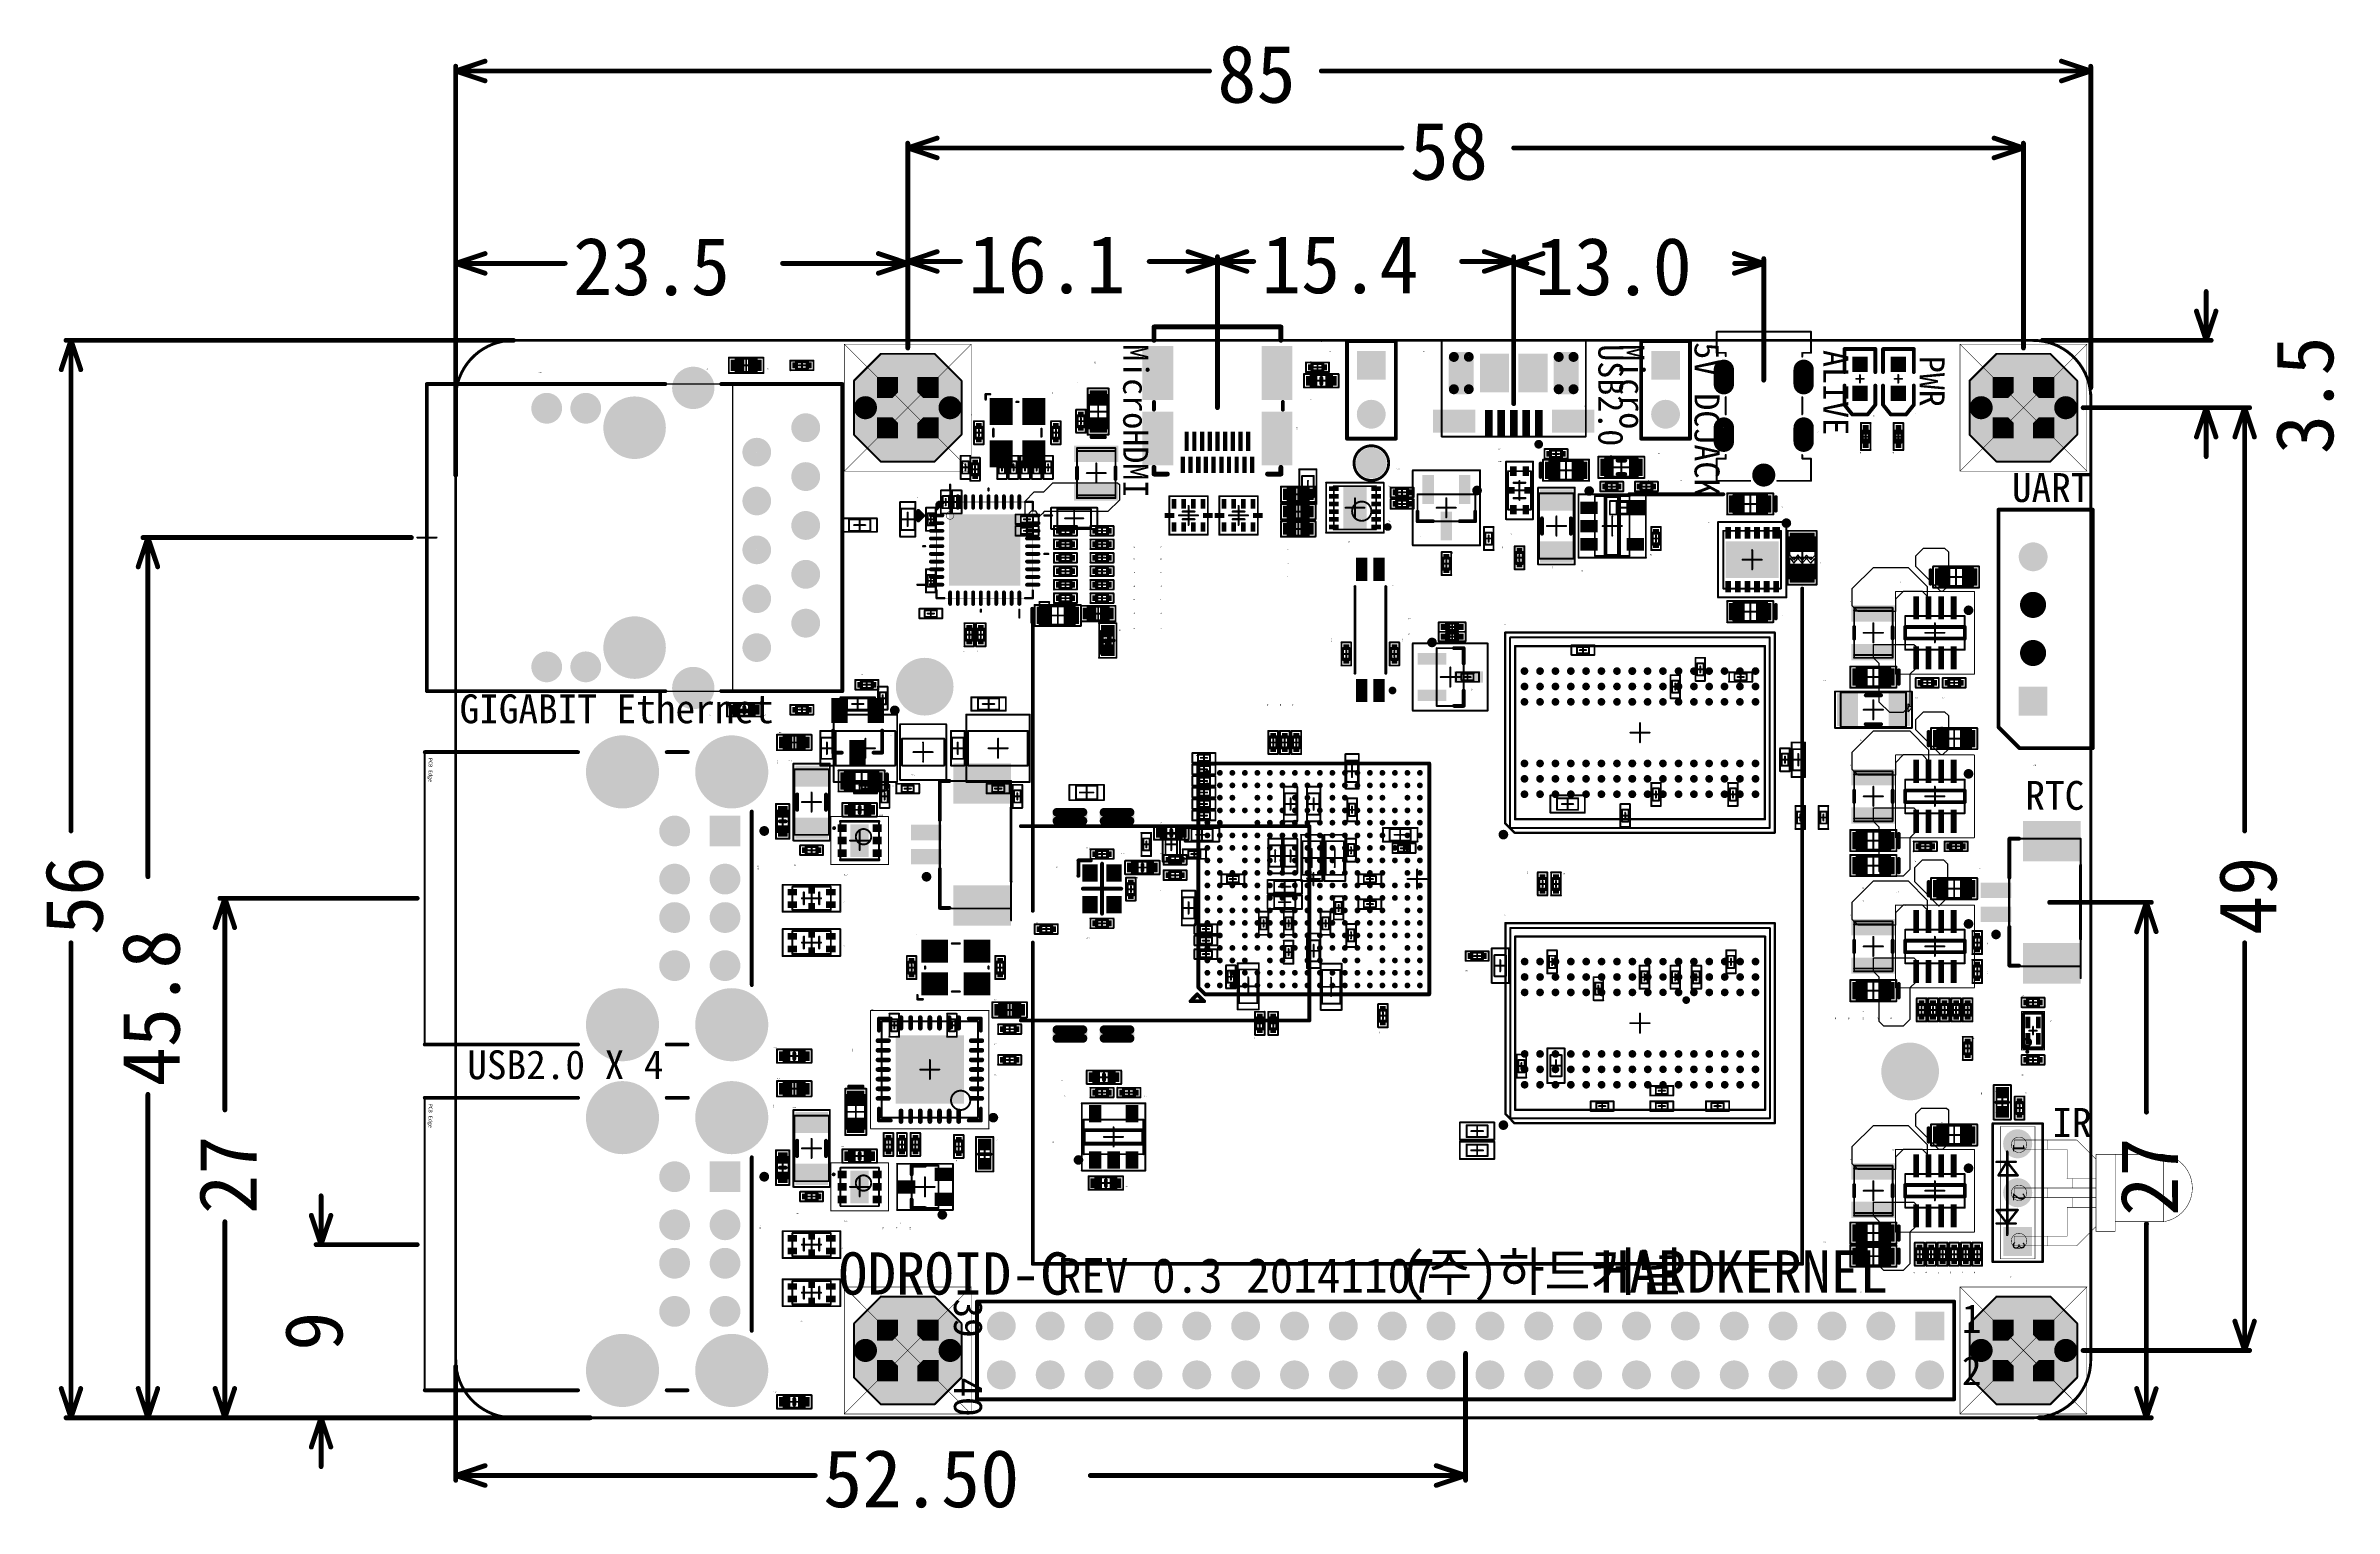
# Model space of a CAD drawing. Header units: millimetres. Extents: x 4 to 123, y 21 to 97.
import ezdxf

# ---------------------------------------------------------------- set-up
doc = ezdxf.new("R2010")
doc.units = ezdxf.units.MM
for name, color, linetype in [('KeepOutLayer', 6, 'Continuous'), ('Mechanical1', 6, 'Continuous'), ('Mechanical10', 56, 'Continuous'), ('Mechanical13', 56, 'Continuous'), ('Mechanical15', 56, 'Continuous'), ('Mechanical2', 216, 'Continuous'), ('Mechanical7', 56, 'Continuous'), ('Mechanical8', 56, 'Continuous'), ('Mechanical9', 56, 'Continuous'), ('MultiLayer', 9, 'Continuous'), ('TopLayer', 1, 'Continuous'), ('TopOverlay', 2, 'Continuous'), ('TopPaste', 8, 'Continuous')]:
    doc.layers.add(name, color=color, linetype=linetype)

msp = doc.modelspace()

# ---------------------------------------------------------------- linework, layer by layer
at = {"layer": 'KeepOutLayer', "const_width": 0.15}
for points in [[(25.4, 78.4, -0.414214), (28.4, 81.4)], [(107.4, 81.4, -0.414214), (110.4, 78.4)], [(28.4, 25.4, -0.414214), (25.4, 28.4)], [(110.4, 28.4, -0.414214), (107.4, 25.4)]]:
    msp.add_lwpolyline(points, format="xyb", dxfattribs=at)
at = {"layer": 'KeepOutLayer', "const_width": 0.075}
for points in [[(28.36, 81.4, 1), (28.44, 81.4, 1)], [(28.36, 81.4, 1), (28.44, 81.4, 1)], [(70.36, 81.4, 1), (70.44, 81.4, 1)], [(70.36, 81.4, 1), (70.44, 81.4, 1)], [(107.36, 81.4, 1), (107.44, 81.4, 1)], [(107.56, 81.4, 1), (107.64, 81.4, 1)], [(110.36, 78.6, 1), (110.44, 78.6, 1)], [(25.36, 78.4, 1), (25.44, 78.4, 1)], [(25.36, 78.4, 1), (25.44, 78.4, 1)], [(110.36, 78.4, 1), (110.44, 78.4, 1)], [(25.36, 28.4, 1), (25.44, 28.4, 1)], [(25.36, 28.4, 1), (25.44, 28.4, 1)], [(110.36, 28.4, 1), (110.44, 28.4, 1)], [(110.36, 28.4, 1), (110.44, 28.4, 1)], [(28.36, 25.4, 1), (28.44, 25.4, 1)], [(28.36, 25.4, 1), (28.44, 25.4, 1)], [(107.36, 25.4, 1), (107.44, 25.4, 1)], [(107.36, 25.4, 1), (107.44, 25.4, 1)]]:
    msp.add_lwpolyline(points, format="xyb", close=True, dxfattribs=at)
at = {"layer": 'KeepOutLayer', "const_width": 0.15}
for points in [[(28.4, 81.4), (70.4, 81.4)], [(70.4, 81.4), (107.6, 81.4)], [(110.4, 28.4), (110.4, 78.6)], [(25.4, 28.4), (25.4, 78.4)], [(28.4, 25.4), (107.4, 25.4)]]:
    msp.add_lwpolyline(points, dxfattribs=at)
at = {"layer": 'Mechanical1', "const_width": 0.1}
for points in [[(76.65, 81.4), (77, 81.4)], [(76.65, 76.4), (76.65, 81.4)], [(77, 81.4), (84.15, 81.4)], [(84.15, 76.4), (84.15, 81.4)], [(98.2, 79.4), (98.6, 79.4)], [(98.4, 79.2), (98.4, 79.6)], [(100.2, 79.4), (100.6, 79.4)], [(100.4, 79.2), (100.4, 79.6)], [(76.65, 76.4), (84.15, 76.4)], [(23.79, 44.8), (23.79, 60)], [(23.79, 26.83), (23.79, 42.03)]]:
    msp.add_lwpolyline(points, dxfattribs=at)
at = {"layer": 'Mechanical1', "const_width": 0.05}
for points in [[(76.63, 81.4, 1), (76.67, 81.4, 1)], [(76.63, 81.4, 1), (76.67, 81.4, 1)], [(76.97, 81.4, 1), (77.02, 81.4, 1)], [(76.97, 81.4, 1), (77.02, 81.4, 1)], [(84.12, 81.4, 1), (84.17, 81.4, 1)], [(84.12, 81.4, 1), (84.17, 81.4, 1)], [(98.18, 79.4, 1), (98.22, 79.4, 1)], [(98.38, 79.6, 1), (98.42, 79.6, 1)], [(98.38, 79.2, 1), (98.42, 79.2, 1)], [(98.57, 79.4, 1), (98.62, 79.4, 1)], [(100.18, 79.4, 1), (100.22, 79.4, 1)], [(100.37, 79.6, 1), (100.42, 79.6, 1)], [(100.37, 79.2, 1), (100.42, 79.2, 1)], [(100.58, 79.4, 1), (100.62, 79.4, 1)], [(76.63, 76.4, 1), (76.67, 76.4, 1)], [(76.63, 76.4, 1), (76.67, 76.4, 1)], [(84.12, 76.4, 1), (84.17, 76.4, 1)], [(84.12, 76.4, 1), (84.17, 76.4, 1)], [(23.77, 60, 1), (23.81, 60, 1)], [(23.77, 44.8, 1), (23.81, 44.8, 1)], [(23.77, 42.03, 1), (23.81, 42.03, 1)], [(23.77, 26.83, 1), (23.81, 26.83, 1)]]:
    msp.add_lwpolyline(points, format="xyb", close=True, dxfattribs=at)
at = {"layer": 'Mechanical13'}
for points, const_width in [([(39.95, 80.45), (41.05, 80.45)], 0.1), ([(39.95, 79.75), (39.95, 80.45)], 0.1), ([(39.95, 79.75), (41.05, 79.75)], 0.1), ([(41.05, 79.75), (41.05, 80.45)], 0.1), ([(43.08, 79.93), (43.08, 80.26)], 0.1), ([(43.08, 80.26), (43.71, 80.26)], 0.1), ([(43.08, 79.93), (43.71, 79.93)], 0.1), ([(43.71, 79.93), (43.71, 80.26)], 0.1), ([(69.89, 79.84), (69.89, 80.17)], 0.1), ([(69.89, 80.17), (70.51, 80.17)], 0.1), ([(69.89, 79.84), (70.51, 79.84)], 0.1), ([(70.51, 79.84), (70.51, 80.17)], 0.1), ([(58.32, 76.83), (58.32, 78.57)], 0.1), ([(58.32, 78.57), (59.27, 78.57)], 0.1), ([(59.27, 76.83), (59.27, 78.57)], 0.1), ([(69.85, 79.6), (70.95, 79.6)], 0.1), ([(69.85, 79), (69.85, 79.6)], 0.1), ([(69.85, 79), (70.95, 79)], 0.1), ([(70.95, 79), (70.95, 79.6)], 0.1), ([(57.74, 76.88), (57.74, 77.51)], 0.1), ([(57.74, 77.51), (58.07, 77.51)], 0.1), ([(58.07, 76.88), (58.07, 77.51)], 0.1), ([(52.44, 76.28), (52.44, 76.91)], 0.1), ([(52.44, 76.91), (52.77, 76.91)], 0.1), ([(52.44, 76.28), (52.77, 76.28)], 0.1), ([(52.77, 76.28), (52.77, 76.91)], 0.1), ([(56.44, 76.28), (56.44, 76.91)], 0.1), ([(56.44, 76.91), (56.76, 76.91)], 0.1), ([(56.44, 76.28), (56.76, 76.28)], 0.1), ([(56.76, 76.28), (56.76, 76.91)], 0.1), ([(57.74, 76.88), (58.07, 76.88)], 0.1), ([(58.32, 76.83), (59.27, 76.83)], 0.1), ([(98.54, 76.71), (98.87, 76.71)], 0.1), ([(98.54, 76.08), (98.54, 76.71)], 0.1), ([(98.87, 76.08), (98.87, 76.71)], 0.1), ([(100.24, 76.71), (100.57, 76.71)], 0.1), ([(100.24, 76.08), (100.24, 76.71)], 0.1), ([(100.57, 76.08), (100.57, 76.71)], 0.1), ([(51.73, 74.48), (51.73, 75.11)], 0.1), ([(51.73, 75.11), (52.06, 75.11)], 0.1), ([(52.06, 74.48), (52.06, 75.11)], 0.1), ([(52.24, 75.01), (52.57, 75.01)], 0.1), ([(52.24, 74.38), (52.24, 75.01)], 0.1), ([(52.57, 74.38), (52.57, 75.01)], 0.1), ([(53.63, 75.11), (53.96, 75.11)], 0.1), ([(53.63, 74.48), (53.63, 75.11)], 0.1), ([(53.96, 74.48), (53.96, 75.11)], 0.1), ([(54.23, 75.11), (54.56, 75.11)], 0.1), ([(54.23, 74.48), (54.23, 75.11)], 0.1), ([(54.56, 74.48), (54.56, 75.11)], 0.1), ([(54.83, 75.11), (55.16, 75.11)], 0.1), ([(54.83, 74.48), (54.83, 75.11)], 0.1), ([(55.16, 74.48), (55.16, 75.11)], 0.1), ([(55.43, 75.11), (55.76, 75.11)], 0.1), ([(55.43, 74.48), (55.43, 75.11)], 0.1), ([(55.76, 74.48), (55.76, 75.11)], 0.1), ([(56.03, 75.11), (56.36, 75.11)], 0.1), ([(56.03, 74.48), (56.03, 75.11)], 0.1), ([(56.36, 74.48), (56.36, 75.11)], 0.1), ([(57.7, 75.65), (59.7, 75.65)], 0.1), ([(57.7, 73.35), (57.7, 75.65)], 0.1), ([(59.7, 73.35), (59.7, 75.65)], 0.1), ([(82.25, 75.12), (84, 75.12)], 0.1), ([(82.25, 74.17), (82.25, 75.12)], 0.1), ([(82.29, 75.67), (82.92, 75.67)], 0.1), ([(82.29, 75.34), (82.29, 75.67)], 0.1), ([(82.29, 75.34), (82.92, 75.34)], 0.1), ([(82.92, 75.34), (82.92, 75.67)], 0.1), ([(84, 74.17), (84, 75.12)], 0.1), ([(85.15, 75.27), (86.85, 75.27)], 0.1), ([(85.15, 74.32), (85.15, 75.27)], 0.1), ([(86.85, 74.32), (86.85, 75.27)], 0.1), ([(98.54, 76.08), (98.87, 76.08)], 0.1), ([(100.24, 76.08), (100.57, 76.08)], 0.1), ([(51.73, 74.48), (52.06, 74.48)], 0.1), ([(52.24, 74.38), (52.57, 74.38)], 0.1), ([(53.63, 74.48), (53.96, 74.48)], 0.1), ([(54.23, 74.48), (54.56, 74.48)], 0.1), ([(54.83, 74.48), (55.16, 74.48)], 0.1), ([(55.43, 74.48), (55.76, 74.48)], 0.1), ([(56.03, 74.48), (56.36, 74.48)], 0.1), ([(68.65, 73.75), (69.75, 73.75)], 0.1), ([(68.65, 73.05), (68.65, 73.75)], 0.1), ([(69.4, 73.25), (69.4, 74.35)], 0.1), ([(69.4, 74.35), (70, 74.35)], 0.1), ([(69.75, 73.05), (69.75, 73.75)], 0.1), ([(70, 73.25), (70, 74.35)], 0.1), ([(71.05, 71.57), (71.05, 73.82)], 0.1), ([(71.05, 73.82), (73.25, 73.82)], 0.1), ([(73.25, 71.57), (73.25, 73.82)], 0.1), ([(82.25, 74.17), (84, 74.17)], 0.1), ([(85.15, 74.32), (86.85, 74.32)], 0.1), ([(85.19, 73.64), (85.19, 73.97)], 0.1), ([(85.19, 73.97), (85.81, 73.97)], 0.1), ([(85.81, 73.64), (85.81, 73.97)], 0.1), ([(86.99, 73.97), (87.62, 73.97)], 0.1), ([(86.99, 73.64), (86.99, 73.97)], 0.1), ([(87.62, 73.64), (87.62, 73.97)], 0.1), ([(48.55, 71.55), (48.55, 72.65)], 0.1), ([(48.55, 72.65), (49.25, 72.65)], 0.1), ([(49.25, 71.55), (49.25, 72.65)], 0.1), ([(50.4, 68), (50.4, 73)], 0.0254), ([(50.4, 73), (55.4, 73)], 0.0254), ([(50.71, 72.68), (50.71, 73.31)], 0.1), ([(50.71, 73.31), (51.04, 73.31)], 0.1), ([(50.71, 72.68), (51.04, 72.68)], 0.1), ([(51.04, 72.68), (51.04, 73.31)], 0.1), ([(51.28, 73.31), (51.61, 73.31)], 0.1), ([(51.28, 72.68), (51.28, 73.31)], 0.1), ([(51.28, 72.68), (51.61, 72.68)], 0.1), ([(51.61, 72.68), (51.61, 73.31)], 0.1), ([(55.4, 68), (55.4, 73)], 0.0254), ([(56.67, 72.62), (58.42, 72.62)], 0.1), ([(56.67, 71.67), (56.67, 72.62)], 0.1), ([(57.7, 73.35), (59.7, 73.35)], 0.1), ([(58.42, 71.67), (58.42, 72.62)], 0.1), ([(68.65, 73.05), (69.75, 73.05)], 0.1), ([(68.65, 72.85), (69.75, 72.85)], 0.1), ([(68.65, 72.15), (68.65, 72.85)], 0.1), ([(69.4, 73.25), (70, 73.25)], 0.1), ([(69.75, 72.15), (69.75, 72.85)], 0.1), ([(74.29, 73.67), (74.92, 73.67)], 0.1), ([(74.29, 73.33), (74.29, 73.67)], 0.1), ([(74.29, 73.33), (74.92, 73.33)], 0.1), ([(74.29, 73.06), (74.92, 73.06)], 0.1), ([(74.29, 72.74), (74.29, 73.06)], 0.1), ([(74.29, 72.74), (74.92, 72.74)], 0.1), ([(74.92, 73.33), (74.92, 73.67)], 0.1), ([(74.92, 72.74), (74.92, 73.06)], 0.1), ([(75.4, 73.4), (78.4, 73.4)], 0.1), ([(75.4, 72), (75.4, 73.4)], 0.1), ([(78.4, 72), (78.4, 73.4)], 0.1), ([(81.72, 73.45), (83.52, 73.45)], 0.1), ([(81.72, 70.05), (81.72, 73.45)], 0.1), ([(83.52, 70.05), (83.52, 73.45)], 0.1), ([(84.62, 73.3), (86.42, 73.3)], 0.1), ([(84.62, 70.2), (84.62, 73.3)], 0.1), ([(85.19, 73.64), (85.81, 73.64)], 0.1), ([(85.75, 73), (86.85, 73)], 0.1), ([(85.75, 72.4), (85.75, 73)], 0.1), ([(86.42, 70.2), (86.42, 73.3)], 0.1), ([(86.85, 72.4), (86.85, 73)], 0.1), ([(86.99, 73.64), (87.62, 73.64)], 0.1), ([(91.82, 73.37), (93.57, 73.37)], 0.1), ([(91.82, 72.42), (91.82, 73.37)], 0.1), ([(93.57, 72.42), (93.57, 73.37)], 0.1), ([(45.85, 72.1), (46.95, 72.1)], 0.1), ([(45.85, 71.5), (45.85, 72.1)], 0.1), ([(45.85, 71.5), (46.95, 71.5)], 0.1), ([(46.95, 71.5), (46.95, 72.1)], 0.1), ([(48.55, 71.55), (49.25, 71.55)], 0.1), ([(49.93, 71.78), (49.93, 72.41)], 0.1), ([(49.93, 72.41), (50.26, 72.41)], 0.1), ([(49.93, 71.78), (50.26, 71.78)], 0.1), ([(50.26, 71.78), (50.26, 72.41)], 0.1), ([(54.78, 72.26), (55.41, 72.26)], 0.1), ([(54.78, 71.93), (54.78, 72.26)], 0.1), ([(54.78, 71.93), (55.41, 71.93)], 0.1), ([(54.78, 71.66), (55.41, 71.66)], 0.1), ([(54.78, 71.33), (54.78, 71.66)], 0.1), ([(54.78, 71.33), (55.41, 71.33)], 0.1), ([(55.41, 71.93), (55.41, 72.26)], 0.1), ([(55.41, 71.33), (55.41, 71.66)], 0.1), ([(56.67, 71.67), (58.42, 71.67)], 0.1), ([(56.78, 71.33), (56.78, 71.66)], 0.1), ([(56.78, 71.66), (57.41, 71.66)], 0.1), ([(56.78, 71.33), (57.41, 71.33)], 0.1), ([(57.41, 71.33), (57.41, 71.66)], 0.1), ([(58.68, 71.33), (58.68, 71.66)], 0.1), ([(58.68, 71.66), (59.31, 71.66)], 0.1), ([(58.68, 71.33), (59.31, 71.33)], 0.1), ([(59.31, 71.33), (59.31, 71.66)], 0.1), ([(68.65, 72.15), (69.75, 72.15)], 0.1), ([(68.65, 71.95), (69.75, 71.95)], 0.1), ([(68.65, 71.25), (68.65, 71.95)], 0.1), ([(69.75, 71.25), (69.75, 71.95)], 0.1), ([(71.05, 71.57), (73.25, 71.57)], 0.1), ([(75.4, 72), (78.4, 72)], 0.1), ([(78.93, 71.41), (79.27, 71.41)], 0.1), ([(78.93, 70.78), (78.93, 71.41)], 0.1), ([(79.27, 70.78), (79.27, 71.41)], 0.1), ([(85.75, 72.4), (86.85, 72.4)], 0.1), ([(87.63, 71.41), (87.96, 71.41)], 0.1), ([(87.63, 70.78), (87.63, 71.41)], 0.1), ([(87.96, 70.78), (87.96, 71.41)], 0.1), ([(91.3, 68.5), (91.3, 71.5)], 0.1), ([(91.3, 71.5), (94.3, 71.5)], 0.1), ([(91.82, 72.42), (93.57, 72.42)], 0.1), ([(94.3, 68.5), (94.3, 71.5)], 0.1), ([(56.78, 70.63), (56.78, 70.96)], 0.1), ([(56.78, 70.96), (57.41, 70.96)], 0.1), ([(56.78, 70.63), (57.41, 70.63)], 0.1), ([(56.78, 69.93), (56.78, 70.26)], 0.1), ([(56.78, 70.26), (57.41, 70.26)], 0.1), ([(57.41, 70.63), (57.41, 70.96)], 0.1), ([(57.41, 69.93), (57.41, 70.26)], 0.1), ([(58.68, 70.63), (58.68, 70.96)], 0.1), ([(58.68, 70.96), (59.31, 70.96)], 0.1), ([(58.68, 70.63), (59.31, 70.63)], 0.1), ([(58.68, 69.93), (58.68, 70.26)], 0.1), ([(58.68, 70.26), (59.31, 70.26)], 0.1), ([(59.31, 70.63), (59.31, 70.96)], 0.1), ([(59.31, 69.93), (59.31, 70.26)], 0.1), ([(68.65, 71.25), (69.75, 71.25)], 0.1), ([(78.93, 70.78), (79.27, 70.78)], 0.1), ([(80.54, 70.41), (80.86, 70.41)], 0.1), ([(80.54, 69.78), (80.54, 70.41)], 0.1), ([(80.86, 69.78), (80.86, 70.41)], 0.1), ([(84.62, 70.2), (86.42, 70.2)], 0.1), ([(87.63, 70.78), (87.96, 70.78)], 0.1), ([(94.7, 69.03), (94.7, 71.17)], 0.1), ([(94.7, 71.17), (96.1, 71.17)], 0.1), ([(96.1, 69.03), (96.1, 71.17)], 0.1), ([(49.93, 68.59), (49.93, 69.21)], 0.1), ([(49.93, 69.21), (50.26, 69.21)], 0.1), ([(50.26, 68.59), (50.26, 69.21)], 0.1), ([(56.78, 69.93), (57.41, 69.93)], 0.1), ([(56.78, 69.23), (56.78, 69.56)], 0.1), ([(56.78, 69.56), (57.41, 69.56)], 0.1), ([(56.78, 69.23), (57.41, 69.23)], 0.1), ([(57.41, 69.23), (57.41, 69.56)], 0.1), ([(58.68, 69.93), (59.31, 69.93)], 0.1), ([(58.68, 69.23), (58.68, 69.56)], 0.1), ([(58.68, 69.56), (59.31, 69.56)], 0.1), ([(58.68, 69.23), (59.31, 69.23)], 0.1), ([(59.31, 69.23), (59.31, 69.56)], 0.1), ([(76.74, 69.48), (76.74, 70.11)], 0.1), ([(76.74, 70.11), (77.07, 70.11)], 0.1), ([(76.74, 69.48), (77.07, 69.48)], 0.1), ([(77.07, 69.48), (77.07, 70.11)], 0.1), ([(80.54, 69.78), (80.86, 69.78)], 0.1), ([(81.72, 70.05), (83.52, 70.05)], 0.1), ([(94.7, 69.03), (96.1, 69.03)], 0.1), ([(102.52, 69.57), (104.27, 69.57)], 0.1), ([(102.52, 68.63), (102.52, 69.57)], 0.1), ([(104.27, 68.63), (104.27, 69.57)], 0.1), ([(49.93, 68.59), (50.26, 68.59)], 0.1), ([(50.4, 68), (55.4, 68)], 0.0254), ([(56.78, 68.53), (56.78, 68.86)], 0.1), ([(56.78, 68.86), (57.41, 68.86)], 0.1), ([(56.78, 68.53), (57.41, 68.53)], 0.1), ([(56.78, 67.83), (56.78, 68.16)], 0.1), ([(56.78, 68.16), (57.41, 68.16)], 0.1), ([(56.78, 67.83), (57.41, 67.83)], 0.1), ([(57.41, 68.53), (57.41, 68.86)], 0.1), ([(57.41, 67.83), (57.41, 68.16)], 0.1), ([(58.68, 68.53), (58.68, 68.86)], 0.1), ([(58.68, 68.86), (59.31, 68.86)], 0.1), ([(58.68, 68.53), (59.31, 68.53)], 0.1), ([(58.68, 67.83), (58.68, 68.16)], 0.1), ([(58.68, 68.16), (59.31, 68.16)], 0.1), ([(58.68, 67.83), (59.31, 67.83)], 0.1), ([(59.31, 68.53), (59.31, 68.86)], 0.1), ([(59.31, 67.83), (59.31, 68.16)], 0.1), ([(91.3, 68.5), (94.3, 68.5)], 0.1), ([(91.82, 67.77), (93.57, 67.77)], 0.1), ([(91.82, 66.82), (91.82, 67.77)], 0.1), ([(93.57, 66.82), (93.57, 67.77)], 0.1), ([(102.52, 68.63), (104.27, 68.63)], 0.1), ([(49.78, 67.36), (50.41, 67.36)], 0.1), ([(49.78, 67.03), (49.78, 67.36)], 0.1), ([(49.78, 67.03), (50.41, 67.03)], 0.1), ([(50.41, 67.03), (50.41, 67.36)], 0.1), ([(55.82, 67.58), (57.58, 67.58)], 0.1), ([(55.82, 66.62), (55.82, 67.58)], 0.1), ([(55.82, 66.62), (57.58, 66.62)], 0.1), ([(55.84, 66.89), (55.84, 67.52)], 0.1), ([(55.84, 67.52), (56.17, 67.52)], 0.1), ([(55.84, 66.89), (56.17, 66.89)], 0.1), ([(56.17, 66.89), (56.17, 67.52)], 0.1), ([(57.58, 66.62), (57.58, 67.58)], 0.1), ([(58.25, 67.55), (59.35, 67.55)], 0.1), ([(58.25, 66.85), (58.25, 67.55)], 0.1), ([(58.25, 66.85), (59.35, 66.85)], 0.1), ([(59.35, 66.85), (59.35, 67.55)], 0.1), ([(76.88, 66.67), (77.51, 66.67)], 0.1), ([(76.88, 66.34), (76.88, 66.67)], 0.1), ([(77.51, 66.34), (77.51, 66.67)], 0.1), ([(91.82, 66.82), (93.57, 66.82)], 0.1), ([(98.1, 67.35), (100.1, 67.35)], 0.1), ([(98.1, 65.05), (98.1, 67.35)], 0.1), ([(100.1, 65.05), (100.1, 67.35)], 0.1), ([(100.75, 65.32), (100.75, 67.07)], 0.1), ([(100.75, 67.07), (103.85, 67.07)], 0.1), ([(103.85, 65.32), (103.85, 67.07)], 0.1), ([(51.93, 66.42), (52.26, 66.42)], 0.1), ([(51.93, 65.79), (51.93, 66.42)], 0.1), ([(51.93, 65.79), (52.26, 65.79)], 0.1), ([(52.26, 65.79), (52.26, 66.42)], 0.1), ([(52.53, 66.42), (52.86, 66.42)], 0.1), ([(52.53, 65.79), (52.53, 66.42)], 0.1), ([(52.53, 65.79), (52.86, 65.79)], 0.1), ([(52.86, 65.79), (52.86, 66.42)], 0.1), ([(59, 65.25), (59, 66.35)], 0.1), ([(59, 66.35), (59.6, 66.35)], 0.1), ([(59.03, 66.01), (59.36, 66.01)], 0.1), ([(59.03, 65.39), (59.03, 66.01)], 0.1), ([(59.03, 65.39), (59.36, 65.39)], 0.1), ([(59.36, 65.39), (59.36, 66.01)], 0.1), ([(59.6, 65.25), (59.6, 66.35)], 0.1), ([(71.53, 64.79), (71.53, 65.41)], 0.1), ([(71.53, 65.41), (71.86, 65.41)], 0.1), ([(71.86, 64.79), (71.86, 65.41)], 0.1), ([(74.04, 64.79), (74.04, 65.41)], 0.1), ([(74.04, 65.41), (74.37, 65.41)], 0.1), ([(74.37, 64.79), (74.37, 65.41)], 0.1), ([(76.4, 62.4), (76.4, 65.4)], 0.1), ([(76.4, 65.4), (77.8, 65.4)], 0.1), ([(76.88, 66.16), (77.51, 66.16)], 0.1), ([(76.88, 65.83), (76.88, 66.16)], 0.1), ([(76.88, 65.83), (77.51, 65.83)], 0.1), ([(76.88, 66.34), (77.51, 66.34)], 0.1), ([(77.51, 65.83), (77.51, 66.16)], 0.1), ([(77.8, 62.4), (77.8, 65.4)], 0.1), ([(83.69, 65.46), (84.32, 65.46)], 0.1), ([(83.69, 65.13), (83.69, 65.46)], 0.1), ([(84.32, 65.13), (84.32, 65.46)], 0.1), ([(59, 65.25), (59.6, 65.25)], 0.1), ([(71.53, 64.79), (71.86, 64.79)], 0.1), ([(74.04, 64.79), (74.37, 64.79)], 0.1), ([(83.69, 65.13), (84.32, 65.13)], 0.1), ([(89.93, 63.99), (89.93, 64.61)], 0.1), ([(89.93, 64.61), (90.27, 64.61)], 0.1), ([(90.27, 63.99), (90.27, 64.61)], 0.1), ([(98.1, 65.05), (100.1, 65.05)], 0.1), ([(98.22, 64.37), (99.97, 64.37)], 0.1), ([(98.22, 63.42), (98.22, 64.37)], 0.1), ([(99.97, 63.42), (99.97, 64.37)], 0.1), ([(100.75, 65.32), (103.85, 65.32)], 0.1), ([(46.46, 63.33), (46.46, 63.66)], 0.1), ([(46.46, 63.66), (47.09, 63.66)], 0.1), ([(46.46, 63.33), (47.09, 63.33)], 0.1), ([(47.09, 63.33), (47.09, 63.66)], 0.1), ([(47.44, 63.11), (47.77, 63.11)], 0.1), ([(47.44, 62.48), (47.44, 63.11)], 0.1), ([(47.77, 62.48), (47.77, 63.11)], 0.1), ([(77.68, 64.07), (78.31, 64.07)], 0.1), ([(77.68, 63.74), (77.68, 64.07)], 0.1), ([(77.68, 63.74), (78.31, 63.74)], 0.1), ([(78.31, 63.74), (78.31, 64.07)], 0.1), ([(88.63, 63.71), (88.97, 63.71)], 0.1), ([(88.63, 63.09), (88.63, 63.71)], 0.1), ([(88.63, 63.09), (88.97, 63.09)], 0.1), ([(88.97, 63.09), (88.97, 63.71)], 0.1), ([(89.93, 63.99), (90.27, 63.99)], 0.1), ([(91.88, 64.07), (92.51, 64.07)], 0.1), ([(91.88, 63.74), (91.88, 64.07)], 0.1), ([(91.88, 63.74), (92.51, 63.74)], 0.1), ([(92.51, 63.74), (92.51, 64.07)], 0.1), ([(97.4, 61.3), (97.4, 63.1)], 0.1), ([(97.4, 63.1), (100.8, 63.1)], 0.1), ([(98.22, 63.42), (99.97, 63.42)], 0.1), ([(100.8, 61.3), (100.8, 63.1)], 0.1), ([(101.58, 63.43), (101.58, 63.76)], 0.1), ([(101.58, 63.76), (102.21, 63.76)], 0.1), ([(101.58, 63.43), (102.21, 63.43)], 0.1), ([(102.21, 63.43), (102.21, 63.76)], 0.1), ([(102.99, 63.43), (102.99, 63.76)], 0.1), ([(102.99, 63.76), (103.61, 63.76)], 0.1), ([(102.99, 63.43), (103.61, 63.43)], 0.1), ([(103.61, 63.43), (103.61, 63.76)], 0.1), ([(39.85, 62.5), (40.95, 62.5)], 0.1), ([(39.85, 61.9), (39.85, 62.5)], 0.1), ([(39.85, 61.9), (40.95, 61.9)], 0.1), ([(40.95, 61.9), (40.95, 62.5)], 0.1), ([(43.08, 62.03), (43.08, 62.36)], 0.1), ([(43.08, 62.36), (43.71, 62.36)], 0.1), ([(43.08, 62.03), (43.71, 62.03)], 0.1), ([(43.71, 62.03), (43.71, 62.36)], 0.1), ([(45.75, 62.8), (46.85, 62.8)], 0.1), ([(45.75, 62.2), (45.75, 62.8)], 0.1), ([(45.75, 62.2), (46.85, 62.2)], 0.1), ([(46.85, 62.2), (46.85, 62.8)], 0.1), ([(47.44, 62.48), (47.77, 62.48)], 0.1), ([(52.55, 62.8), (53.65, 62.8)], 0.1), ([(52.55, 62.2), (52.55, 62.8)], 0.1), ([(52.55, 62.2), (53.65, 62.2)], 0.1), ([(53.65, 62.2), (53.65, 62.8)], 0.1), ([(76.4, 62.4), (77.8, 62.4)], 0.1), ([(42.45, 60.85), (43.55, 60.85)], 0.1), ([(42.45, 60.15), (42.45, 60.85)], 0.1), ([(43.55, 60.15), (43.55, 60.85)], 0.1), ([(44.4, 59.65), (44.4, 60.75)], 0.1), ([(44.4, 60.75), (45, 60.75)], 0.1), ([(45, 59.65), (45, 60.75)], 0.1), ([(45.15, 59.3), (45.15, 61.1)], 0.1), ([(45.15, 61.1), (48.25, 61.1)], 0.1), ([(48.25, 59.3), (48.25, 61.1)], 0.1), ([(48.6, 59.3), (48.6, 60.7)], 0.1), ([(48.6, 60.7), (50.8, 60.7)], 0.1), ([(50.8, 59.3), (50.8, 60.7)], 0.1), ([(51.2, 59.65), (51.2, 60.75)], 0.1), ([(51.2, 60.75), (51.8, 60.75)], 0.1), ([(51.8, 59.65), (51.8, 60.75)], 0.1), ([(52.04, 59.3), (52.04, 61.1)], 0.1), ([(52.04, 61.1), (55.14, 61.1)], 0.1), ([(55.14, 59.3), (55.14, 61.1)], 0.1), ([(67.73, 60.82), (68.06, 60.82)], 0.1), ([(67.73, 60.19), (67.73, 60.82)], 0.1), ([(68.06, 60.19), (68.06, 60.82)], 0.1), ([(68.33, 60.82), (68.66, 60.82)], 0.1), ([(68.33, 60.19), (68.33, 60.82)], 0.1), ([(68.66, 60.19), (68.66, 60.82)], 0.1), ([(68.93, 60.82), (69.26, 60.82)], 0.1), ([(68.93, 60.19), (68.93, 60.82)], 0.1), ([(69.26, 60.19), (69.26, 60.82)], 0.1), ([(97.4, 61.3), (100.8, 61.3)], 0.1), ([(102.42, 61.18), (104.17, 61.18)], 0.1), ([(102.42, 60.22), (102.42, 61.18)], 0.1), ([(104.17, 60.22), (104.17, 61.18)], 0.1), ([(42.45, 60.15), (43.55, 60.15)], 0.1), ([(44.4, 59.65), (45, 59.65)], 0.1), ([(51.2, 59.65), (51.8, 59.65)], 0.1), ([(63.99, 59.54), (63.99, 59.87)], 0.1), ([(63.99, 59.87), (64.61, 59.87)], 0.1), ([(63.99, 59.54), (64.61, 59.54)], 0.1), ([(64.61, 59.54), (64.61, 59.87)], 0.1), ([(67.73, 60.19), (68.06, 60.19)], 0.1), ([(68.33, 60.19), (68.66, 60.19)], 0.1), ([(68.93, 60.19), (69.26, 60.19)], 0.1), ([(71.7, 58.45), (71.7, 59.55)], 0.1), ([(71.7, 59.55), (72.3, 59.55)], 0.1), ([(72.3, 58.45), (72.3, 59.55)], 0.1), ([(94.34, 59.92), (94.67, 59.92)], 0.1), ([(94.34, 59.29), (94.34, 59.92)], 0.1), ([(94.67, 59.29), (94.67, 59.92)], 0.1), ([(94.9, 59.05), (94.9, 60.15)], 0.1), ([(94.9, 60.15), (95.5, 60.15)], 0.1), ([(95.5, 59.05), (95.5, 60.15)], 0.1), ([(102.42, 60.22), (104.17, 60.22)], 0.1), ([(43, 59.1), (44.8, 59.1)], 0.1), ([(43, 55.7), (43, 59.1)], 0.1), ([(44.8, 55.7), (44.8, 59.1)], 0.1), ([(45.15, 59.3), (48.25, 59.3)], 0.1), ([(45.62, 58.97), (47.37, 58.97)], 0.1), ([(45.62, 58.02), (45.62, 58.97)], 0.1), ([(46.39, 57.93), (46.39, 58.26)], 0.1), ([(46.39, 58.26), (47.02, 58.26)], 0.1), ([(47.02, 57.93), (47.02, 58.26)], 0.1), ([(47.37, 58.02), (47.37, 58.97)], 0.1), ([(48.59, 57.93), (48.59, 58.26)], 0.1), ([(48.59, 58.26), (49.21, 58.26)], 0.1), ([(48.6, 59.3), (50.8, 59.3)], 0.1), ([(49.21, 57.93), (49.21, 58.26)], 0.1), ([(50.57, 58.5), (54.27, 58.5)], 0.1), ([(50.57, 51.9), (50.57, 58.5)], 0.1), ([(52.04, 59.3), (55.14, 59.3)], 0.1), ([(53.29, 57.93), (53.29, 58.26)], 0.1), ([(53.29, 58.26), (53.92, 58.26)], 0.1), ([(53.92, 57.93), (53.92, 58.26)], 0.1), ([(54.27, 51.25), (54.27, 58.5)], 0.1), ([(57.65, 58.25), (58.75, 58.25)], 0.1), ([(57.65, 57.55), (57.65, 58.25)], 0.1), ([(58.75, 57.55), (58.75, 58.25)], 0.1), ([(63.99, 58.94), (63.99, 59.27)], 0.1), ([(63.99, 59.27), (64.61, 59.27)], 0.1), ([(63.99, 58.94), (64.61, 58.94)], 0.1), ([(63.99, 58.34), (63.99, 58.67)], 0.1), ([(63.99, 58.67), (64.61, 58.67)], 0.1), ([(63.99, 58.34), (64.61, 58.34)], 0.1), ([(64.61, 58.94), (64.61, 59.27)], 0.1), ([(64.61, 58.34), (64.61, 58.67)], 0.1), ([(71.7, 58.45), (72.3, 58.45)], 0.1), ([(94.34, 59.29), (94.67, 59.29)], 0.1), ([(94.9, 59.05), (95.5, 59.05)], 0.1), ([(98.1, 58.85), (100.1, 58.85)], 0.1), ([(98.1, 56.55), (98.1, 58.85)], 0.1), ([(100.1, 56.55), (100.1, 58.85)], 0.1), ([(100.75, 56.82), (100.75, 58.57)], 0.1), ([(100.75, 58.57), (103.85, 58.57)], 0.1), ([(103.85, 56.82), (103.85, 58.57)], 0.1), ([(45.62, 58.02), (47.37, 58.02)], 0.1), ([(45.85, 57.3), (46.95, 57.3)], 0.1), ([(45.85, 56.7), (45.85, 57.3)], 0.1), ([(46.39, 57.93), (47.02, 57.93)], 0.1), ([(46.95, 56.7), (46.95, 57.3)], 0.1), ([(47.53, 58.01), (47.86, 58.01)], 0.1), ([(47.53, 57.38), (47.53, 58.01)], 0.1), ([(47.53, 57.38), (47.86, 57.38)], 0.1), ([(47.86, 57.38), (47.86, 58.01)], 0.1), ([(48.59, 57.93), (49.21, 57.93)], 0.1), ([(53.29, 57.93), (53.92, 57.93)], 0.1), ([(54.43, 58.01), (54.76, 58.01)], 0.1), ([(54.43, 57.38), (54.43, 58.01)], 0.1), ([(54.43, 57.38), (54.76, 57.38)], 0.1), ([(54.76, 57.38), (54.76, 58.01)], 0.1), ([(57.65, 57.55), (58.75, 57.55)], 0.1), ([(63.99, 57.74), (63.99, 58.07)], 0.1), ([(63.99, 58.07), (64.61, 58.07)], 0.1), ([(63.99, 57.74), (64.61, 57.74)], 0.1), ([(63.99, 57.14), (63.99, 57.47)], 0.1), ([(63.99, 57.47), (64.61, 57.47)], 0.1), ([(63.99, 57.14), (64.61, 57.14)], 0.1), ([(64.61, 57.74), (64.61, 58.07)], 0.1), ([(64.61, 57.14), (64.61, 57.47)], 0.1), ([(68.5, 56.75), (68.5, 57.85)], 0.1), ([(68.5, 57.85), (69.1, 57.85)], 0.1), ([(69.1, 56.75), (69.1, 57.85)], 0.1), ([(69.7, 56.75), (69.7, 57.85)], 0.1), ([(69.7, 57.85), (70.3, 57.85)], 0.1), ([(70.3, 56.75), (70.3, 57.85)], 0.1), ([(71.84, 56.68), (71.84, 57.32)], 0.1), ([(71.84, 57.32), (72.17, 57.32)], 0.1), ([(72.17, 56.68), (72.17, 57.32)], 0.1), ([(82.65, 57.6), (83.75, 57.6)], 0.1), ([(82.65, 57), (82.65, 57.6)], 0.1), ([(83.75, 57), (83.75, 57.6)], 0.1), ([(87.63, 57.48), (87.63, 58.11)], 0.1), ([(87.63, 58.11), (87.96, 58.11)], 0.1), ([(87.63, 57.48), (87.96, 57.48)], 0.1), ([(87.96, 57.48), (87.96, 58.11)], 0.1), ([(91.64, 57.48), (91.64, 58.11)], 0.1), ([(91.64, 58.11), (91.97, 58.11)], 0.1), ([(91.64, 57.48), (91.97, 57.48)], 0.1), ([(91.97, 57.48), (91.97, 58.11)], 0.1), ([(42.1, 55.85), (42.1, 56.95)], 0.1), ([(42.1, 56.95), (42.7, 56.95)], 0.1), ([(42.7, 55.85), (42.7, 56.95)], 0.1), ([(45.4, 56.4), (47.4, 56.4)], 0.1), ([(45.4, 54.4), (45.4, 56.4)], 0.1), ([(45.85, 56.7), (46.95, 56.7)], 0.1), ([(47.4, 54.4), (47.4, 56.4)], 0.1), ([(62.05, 56.1), (63.15, 56.1)], 0.1), ([(62.05, 55.5), (62.05, 56.1)], 0.1), ([(63.15, 55.5), (63.15, 56.1)], 0.1), ([(63.65, 56), (64.75, 56)], 0.1), ([(63.65, 55.4), (63.65, 56)], 0.1), ([(63.99, 56.53), (63.99, 56.86)], 0.1), ([(63.99, 56.86), (64.61, 56.86)], 0.1), ([(63.99, 56.53), (64.61, 56.53)], 0.1), ([(64.61, 56.53), (64.61, 56.86)], 0.1), ([(64.75, 55.4), (64.75, 56)], 0.1), ([(68.5, 56.75), (69.1, 56.75)], 0.1), ([(69.7, 56.75), (70.3, 56.75)], 0.1), ([(71.84, 56.68), (72.17, 56.68)], 0.1), ([(73.95, 56), (75.05, 56)], 0.1), ([(73.95, 55.4), (73.95, 56)], 0.1), ([(75.05, 55.4), (75.05, 56)], 0.1), ([(82.65, 57), (83.75, 57)], 0.1), ([(86.03, 56.39), (86.03, 57.01)], 0.1), ([(86.03, 57.01), (86.37, 57.01)], 0.1), ([(86.03, 56.39), (86.37, 56.39)], 0.1), ([(86.37, 56.39), (86.37, 57.01)], 0.1), ([(95.13, 56.91), (95.46, 56.91)], 0.1), ([(95.13, 56.29), (95.13, 56.91)], 0.1), ([(95.13, 56.29), (95.46, 56.29)], 0.1), ([(95.46, 56.29), (95.46, 56.91)], 0.1), ([(96.34, 56.91), (96.67, 56.91)], 0.1), ([(96.34, 56.29), (96.34, 56.91)], 0.1), ([(96.34, 56.29), (96.67, 56.29)], 0.1), ([(96.67, 56.29), (96.67, 56.91)], 0.1), ([(98.1, 56.55), (100.1, 56.55)], 0.1), ([(98.22, 55.87), (99.97, 55.87)], 0.1), ([(98.22, 54.93), (98.22, 55.87)], 0.1), ([(99.97, 54.93), (99.97, 55.87)], 0.1), ([(100.75, 56.82), (103.85, 56.82)], 0.1), ([(42.1, 55.85), (42.7, 55.85)], 0.1), ([(43, 55.7), (44.8, 55.7)], 0.1), ([(43.59, 54.73), (43.59, 55.06)], 0.1), ([(43.59, 55.06), (44.21, 55.06)], 0.1), ([(43.59, 54.73), (44.21, 54.73)], 0.1), ([(44.21, 54.73), (44.21, 55.06)], 0.1), ([(58.68, 54.86), (59.31, 54.86)], 0.1), ([(58.68, 54.53), (58.68, 54.86)], 0.1), ([(59.31, 54.53), (59.31, 54.86)], 0.1), ([(61.14, 55.51), (61.47, 55.51)], 0.1), ([(61.14, 54.89), (61.14, 55.51)], 0.1), ([(61.14, 54.89), (61.47, 54.89)], 0.1), ([(61.47, 54.89), (61.47, 55.51)], 0.1), ([(62.05, 55.5), (63.15, 55.5)], 0.1), ([(62.3, 54.65), (62.3, 55.75)], 0.1), ([(62.3, 55.75), (62.9, 55.75)], 0.1), ([(62.9, 54.65), (62.9, 55.75)], 0.1), ([(63.49, 54.86), (64.12, 54.86)], 0.1), ([(63.49, 54.53), (63.49, 54.86)], 0.1), ([(63.65, 55.4), (64.75, 55.4)], 0.1), ([(64.12, 54.53), (64.12, 54.86)], 0.1), ([(67.7, 54.05), (67.7, 55.15)], 0.1), ([(67.7, 55.15), (68.3, 55.15)], 0.1), ([(68.3, 54.05), (68.3, 55.15)], 0.1), ([(68.5, 54.05), (68.5, 55.15)], 0.1), ([(68.5, 55.15), (69.1, 55.15)], 0.1), ([(69.1, 54.05), (69.1, 55.15)], 0.1), ([(69.42, 53.62), (69.42, 55.37)], 0.1), ([(69.42, 55.37), (70.37, 55.37)], 0.1), ([(70.37, 53.62), (70.37, 55.37)], 0.1), ([(70.62, 53.62), (70.62, 55.37)], 0.1), ([(70.62, 55.37), (71.57, 55.37)], 0.1), ([(71.57, 53.62), (71.57, 55.37)], 0.1), ([(71.78, 54.59), (71.78, 55.22)], 0.1), ([(71.78, 55.22), (72.12, 55.22)], 0.1), ([(72.12, 54.59), (72.12, 55.22)], 0.1), ([(73.95, 55.4), (75.05, 55.4)], 0.1), ([(74.38, 55.16), (75.01, 55.16)], 0.1), ([(74.38, 54.83), (74.38, 55.16)], 0.1), ([(74.38, 54.83), (75.01, 54.83)], 0.1), ([(75.01, 54.83), (75.01, 55.16)], 0.1), ([(98.22, 54.93), (99.97, 54.93)], 0.1), ([(101.48, 54.93), (101.48, 55.26)], 0.1), ([(101.48, 55.26), (102.11, 55.26)], 0.1), ([(101.48, 54.93), (102.11, 54.93)], 0.1), ([(102.11, 54.93), (102.11, 55.26)], 0.1), ([(103.09, 54.93), (103.09, 55.26)], 0.1), ([(103.09, 55.26), (103.71, 55.26)], 0.1), ([(103.09, 54.93), (103.71, 54.93)], 0.1), ([(103.71, 54.93), (103.71, 55.26)], 0.1), ([(106.17, 55.5), (109.87, 55.5)], 0.1), ([(106.17, 48.9), (106.17, 55.5)], 0.1), ([(109.87, 48.25), (109.87, 55.5)], 0.1), ([(45.4, 54.4), (47.4, 54.4)], 0.1), ([(58.68, 54.53), (59.31, 54.53)], 0.1), ([(60.55, 54.3), (61.65, 54.3)], 0.1), ([(60.55, 53.7), (60.55, 54.3)], 0.1), ([(60.55, 53.7), (61.65, 53.7)], 0.1), ([(61.65, 53.7), (61.65, 54.3)], 0.1), ([(62.3, 54.65), (62.9, 54.65)], 0.1), ([(62.48, 54.23), (62.48, 54.56)], 0.1), ([(62.48, 54.56), (63.11, 54.56)], 0.1), ([(62.48, 54.23), (63.11, 54.23)], 0.1), ([(62.48, 53.43), (62.48, 53.76)], 0.1), ([(62.48, 53.76), (63.11, 53.76)], 0.1), ([(63.11, 54.23), (63.11, 54.56)], 0.1), ([(63.11, 53.43), (63.11, 53.76)], 0.1), ([(63.49, 54.53), (64.12, 54.53)], 0.1), ([(65.49, 53.56), (66.11, 53.56)], 0.1), ([(65.49, 53.23), (65.49, 53.56)], 0.1), ([(66.11, 53.23), (66.11, 53.56)], 0.1), ([(67.7, 54.05), (68.3, 54.05)], 0.1), ([(68.5, 54.05), (69.1, 54.05)], 0.1), ([(69.42, 53.62), (70.37, 53.62)], 0.1), ([(70.62, 53.62), (71.57, 53.62)], 0.1), ([(71.78, 54.59), (72.12, 54.59)], 0.1), ([(72.61, 53.56), (73.24, 53.56)], 0.1), ([(72.61, 53.23), (72.61, 53.56)], 0.1), ([(73.24, 53.23), (73.24, 53.56)], 0.1), ([(98.22, 54.57), (99.97, 54.57)], 0.1), ([(98.22, 53.62), (98.22, 54.57)], 0.1), ([(98.22, 53.62), (99.97, 53.62)], 0.1), ([(99.97, 53.62), (99.97, 54.57)], 0.1), ([(60.34, 53.19), (60.67, 53.19)], 0.1), ([(60.34, 52.56), (60.34, 53.19)], 0.1), ([(60.34, 52.56), (60.67, 52.56)], 0.1), ([(60.67, 52.56), (60.67, 53.19)], 0.1), ([(62.48, 53.43), (63.11, 53.43)], 0.1), ([(63.2, 51.35), (63.2, 52.45)], 0.1), ([(63.2, 52.45), (63.8, 52.45)], 0.1), ([(63.8, 51.35), (63.8, 52.45)], 0.1), ([(65.49, 53.23), (66.11, 53.23)], 0.1), ([(67.95, 53.3), (69.05, 53.3)], 0.1), ([(67.95, 52.7), (67.95, 53.3)], 0.1), ([(67.95, 52.7), (69.05, 52.7)], 0.1), ([(67.95, 52.5), (69.05, 52.5)], 0.1), ([(67.95, 51.9), (67.95, 52.5)], 0.1), ([(69.05, 52.7), (69.05, 53.3)], 0.1), ([(69.05, 51.9), (69.05, 52.5)], 0.1), ([(72.61, 53.23), (73.24, 53.23)], 0.1), ([(81.74, 52.83), (81.74, 53.46)], 0.1), ([(81.74, 53.46), (82.07, 53.46)], 0.1), ([(81.74, 52.83), (82.07, 52.83)], 0.1), ([(82.07, 52.83), (82.07, 53.46)], 0.1), ([(82.44, 53.46), (82.77, 53.46)], 0.1), ([(82.44, 52.83), (82.44, 53.46)], 0.1), ([(82.44, 52.83), (82.77, 52.83)], 0.1), ([(82.77, 52.83), (82.77, 53.46)], 0.1), ([(102.42, 53.37), (104.17, 53.37)], 0.1), ([(102.42, 52.42), (102.42, 53.37)], 0.1), ([(102.42, 52.42), (104.17, 52.42)], 0.1), ([(104.17, 52.42), (104.17, 53.37)], 0.1), ([(50.57, 51.87), (54.27, 51.87)], 0.1), ([(58.68, 51.26), (59.31, 51.26)], 0.1), ([(58.68, 50.93), (58.68, 51.26)], 0.1), ([(59.31, 50.93), (59.31, 51.26)], 0.1), ([(63.2, 51.35), (63.8, 51.35)], 0.1), ([(67.23, 50.78), (67.23, 51.41)], 0.1), ([(67.23, 51.41), (67.56, 51.41)], 0.1), ([(67.56, 50.78), (67.56, 51.41)], 0.1), ([(67.95, 51.9), (69.05, 51.9)], 0.1), ([(68.53, 50.78), (68.53, 51.41)], 0.1), ([(68.53, 51.41), (68.86, 51.41)], 0.1), ([(68.86, 50.78), (68.86, 51.41)], 0.1), ([(70.46, 50.78), (70.46, 51.41)], 0.1), ([(70.46, 51.41), (70.79, 51.41)], 0.1), ([(70.79, 50.78), (70.79, 51.41)], 0.1), ([(71.13, 51.58), (71.13, 52.21)], 0.1), ([(71.13, 52.21), (71.46, 52.21)], 0.1), ([(71.13, 51.58), (71.46, 51.58)], 0.1), ([(71.46, 51.58), (71.46, 52.21)], 0.1), ([(72.61, 52.26), (73.24, 52.26)], 0.1), ([(72.61, 51.93), (72.61, 52.26)], 0.1), ([(72.61, 51.93), (73.24, 51.93)], 0.1), ([(73.24, 51.93), (73.24, 52.26)], 0.1), ([(55.78, 50.96), (56.41, 50.96)], 0.1), ([(55.78, 50.63), (55.78, 50.96)], 0.1), ([(55.78, 50.63), (56.41, 50.63)], 0.1), ([(56.41, 50.63), (56.41, 50.96)], 0.1), ([(58.68, 50.93), (59.31, 50.93)], 0.1), ([(64.09, 50.63), (64.09, 50.96)], 0.1), ([(64.09, 50.96), (64.71, 50.96)], 0.1), ([(64.09, 50.63), (64.71, 50.63)], 0.1), ([(64.09, 50.04), (64.09, 50.37)], 0.1), ([(64.09, 50.37), (64.71, 50.37)], 0.1), ([(64.09, 50.04), (64.71, 50.04)], 0.1), ([(64.71, 50.04), (64.71, 50.37)], 0.1), ([(64.71, 50.63), (64.71, 50.96)], 0.1), ([(67.23, 50.78), (67.56, 50.78)], 0.1), ([(68.53, 50.78), (68.86, 50.78)], 0.1), ([(69.7, 49.12), (69.7, 50.22)], 0.1), ([(69.7, 50.22), (70.3, 50.22)], 0.1), ([(70.3, 49.12), (70.3, 50.22)], 0.1), ([(70.46, 50.78), (70.79, 50.78)], 0.1), ([(71.78, 50.16), (71.78, 50.79)], 0.1), ([(71.78, 50.79), (72.12, 50.79)], 0.1), ([(71.78, 50.16), (72.12, 50.16)], 0.1), ([(72.12, 50.16), (72.12, 50.79)], 0.1), ([(98.1, 51.05), (100.1, 51.05)], 0.1), ([(98.1, 48.75), (98.1, 51.05)], 0.1), ([(100.1, 48.75), (100.1, 51.05)], 0.1), ([(100.75, 49.02), (100.75, 50.77)], 0.1), ([(100.75, 50.77), (103.85, 50.77)], 0.1), ([(103.85, 49.02), (103.85, 50.77)], 0.1), ([(104.34, 50.41), (104.67, 50.41)], 0.1), ([(104.34, 49.78), (104.34, 50.41)], 0.1), ([(104.67, 49.78), (104.67, 50.41)], 0.1), ([(48.93, 48.48), (48.93, 49.11)], 0.1), ([(48.93, 49.11), (49.26, 49.11)], 0.1), ([(49.26, 48.48), (49.26, 49.11)], 0.1), ([(53.53, 48.48), (53.53, 49.11)], 0.1), ([(53.53, 49.11), (53.86, 49.11)], 0.1), ([(53.86, 48.48), (53.86, 49.11)], 0.1), ([(64.09, 49.66), (64.71, 49.66)], 0.1), ([(64.09, 49.33), (64.09, 49.66)], 0.1), ([(64.09, 49.33), (64.71, 49.33)], 0.1), ([(64.71, 49.33), (64.71, 49.66)], 0.1), ([(68.53, 49.29), (68.53, 49.92)], 0.1), ([(68.53, 49.92), (68.86, 49.92)], 0.1), ([(68.53, 49.29), (68.86, 49.29)], 0.1), ([(68.86, 49.29), (68.86, 49.92)], 0.1), ([(69.7, 49.12), (70.3, 49.12)], 0.1), ([(78.18, 49.24), (78.18, 49.57)], 0.1), ([(78.18, 49.57), (78.81, 49.57)], 0.1), ([(78.18, 49.24), (78.81, 49.24)], 0.1), ([(78.81, 49.24), (78.81, 49.57)], 0.1), ([(79.4, 48.35), (79.4, 49.45)], 0.1), ([(79.4, 49.45), (80, 49.45)], 0.1), ([(80, 48.35), (80, 49.45)], 0.1), ([(82.23, 48.78), (82.23, 49.41)], 0.1), ([(82.23, 49.41), (82.56, 49.41)], 0.1), ([(82.23, 48.78), (82.56, 48.78)], 0.1), ([(82.56, 48.78), (82.56, 49.41)], 0.1), ([(91.53, 48.78), (91.53, 49.41)], 0.1), ([(91.53, 49.41), (91.86, 49.41)], 0.1), ([(91.53, 48.78), (91.86, 48.78)], 0.1), ([(91.86, 48.78), (91.86, 49.41)], 0.1), ([(98.1, 48.75), (100.1, 48.75)], 0.1), ([(100.75, 49.02), (103.85, 49.02)], 0.1), ([(104.34, 49.78), (104.67, 49.78)], 0.1), ([(104.34, 48.91), (104.67, 48.91)], 0.1), ([(104.34, 48.28), (104.34, 48.91)], 0.1), ([(104.67, 48.28), (104.67, 48.91)], 0.1), ([(106.17, 48.87), (109.87, 48.87)], 0.1), ([(48.93, 48.48), (49.26, 48.48)], 0.1), ([(53.53, 48.48), (53.86, 48.48)], 0.1), ([(65.53, 48.64), (65.86, 48.64)], 0.1), ([(65.53, 48.01), (65.53, 48.64)], 0.1), ([(65.53, 48.01), (65.86, 48.01)], 0.1), ([(65.86, 48.01), (65.86, 48.64)], 0.1), ([(66.12, 46.95), (66.12, 48.7)], 0.1), ([(66.12, 48.7), (67.07, 48.7)], 0.1), ([(67.07, 46.95), (67.07, 48.7)], 0.1), ([(70.43, 46.92), (70.43, 48.68)], 0.1), ([(70.43, 48.68), (71.38, 48.68)], 0.1), ([(71.38, 46.92), (71.38, 48.68)], 0.1), ([(79.4, 48.35), (80, 48.35)], 0.1), ([(84.64, 47.39), (84.64, 48.02)], 0.1), ([(84.64, 48.02), (84.97, 48.02)], 0.1), ([(84.97, 47.39), (84.97, 48.02)], 0.1), ([(87.03, 47.98), (87.03, 48.61)], 0.1), ([(87.03, 48.61), (87.36, 48.61)], 0.1), ([(87.03, 47.98), (87.36, 47.98)], 0.1), ([(87.36, 47.98), (87.36, 48.61)], 0.1), ([(88.63, 48.61), (88.97, 48.61)], 0.1), ([(88.63, 47.98), (88.63, 48.61)], 0.1), ([(88.63, 47.98), (88.97, 47.98)], 0.1), ([(88.97, 47.98), (88.97, 48.61)], 0.1), ([(89.73, 47.98), (89.73, 48.61)], 0.1), ([(89.73, 48.61), (90.06, 48.61)], 0.1), ([(89.73, 47.98), (90.06, 47.98)], 0.1), ([(90.06, 47.98), (90.06, 48.61)], 0.1), ([(98.22, 48.07), (99.97, 48.07)], 0.1), ([(98.22, 47.12), (98.22, 48.07)], 0.1), ([(99.97, 47.12), (99.97, 48.07)], 0.1), ([(104.34, 48.28), (104.67, 48.28)], 0.1), ([(53.65, 46.95), (54.75, 46.95)], 0.1), ([(53.65, 46.25), (53.65, 46.95)], 0.1), ([(54.75, 46.25), (54.75, 46.95)], 0.1), ([(66.12, 46.95), (67.07, 46.95)], 0.1), ([(70.43, 46.92), (71.38, 46.92)], 0.1), ([(73.44, 46.61), (73.77, 46.61)], 0.1), ([(73.44, 45.98), (73.44, 46.61)], 0.1), ([(73.77, 45.98), (73.77, 46.61)], 0.1), ([(84.64, 47.39), (84.97, 47.39)], 0.1), ([(98.22, 47.12), (99.97, 47.12)], 0.1), ([(101.44, 46.91), (101.76, 46.91)], 0.1), ([(101.44, 46.29), (101.44, 46.91)], 0.1), ([(101.76, 46.29), (101.76, 46.91)], 0.1), ([(102.04, 46.91), (102.37, 46.91)], 0.1), ([(102.04, 46.29), (102.04, 46.91)], 0.1), ([(102.37, 46.29), (102.37, 46.91)], 0.1), ([(102.64, 46.91), (102.97, 46.91)], 0.1), ([(102.64, 46.29), (102.64, 46.91)], 0.1), ([(102.97, 46.29), (102.97, 46.91)], 0.1), ([(103.24, 46.29), (103.24, 46.91)], 0.1), ([(103.24, 46.91), (103.56, 46.91)], 0.1), ([(103.56, 46.29), (103.56, 46.91)], 0.1), ([(103.83, 46.91), (104.16, 46.91)], 0.1), ([(103.83, 46.29), (103.83, 46.91)], 0.1), ([(104.16, 46.29), (104.16, 46.91)], 0.1), ([(106.9, 44.63), (106.9, 46.42)], 0.1), ([(106.9, 46.42), (107.9, 46.42)], 0.1), ([(107.09, 47.16), (107.71, 47.16)], 0.1), ([(107.09, 46.82), (107.09, 47.16)], 0.1), ([(107.09, 46.82), (107.71, 46.82)], 0.1), ([(107.71, 46.82), (107.71, 47.16)], 0.1), ([(107.9, 44.63), (107.9, 46.42)], 0.1), ([(47.55, 46), (52.55, 46)], 0.1), ([(47.55, 41), (47.55, 46)], 0.1), ([(48.04, 45.49), (48.04, 46.12)], 0.1), ([(48.04, 46.12), (48.37, 46.12)], 0.1), ([(48.04, 45.49), (48.37, 45.49)], 0.1), ([(48.37, 45.49), (48.37, 46.12)], 0.1), ([(51.04, 45.49), (51.04, 46.12)], 0.1), ([(51.04, 46.12), (51.37, 46.12)], 0.1), ([(51.04, 45.49), (51.37, 45.49)], 0.1), ([(51.37, 45.49), (51.37, 46.12)], 0.1), ([(52.55, 41), (52.55, 46)], 0.1), ([(53.65, 46.25), (54.75, 46.25)], 0.1), ([(53.89, 45.44), (53.89, 45.77)], 0.1), ([(53.89, 45.77), (54.51, 45.77)], 0.1), ([(53.89, 45.44), (54.51, 45.44)], 0.1), ([(54.51, 45.44), (54.51, 45.77)], 0.1), ([(67.03, 46.21), (67.36, 46.21)], 0.1), ([(67.03, 45.58), (67.03, 46.21)], 0.1), ([(67.03, 45.58), (67.36, 45.58)], 0.1), ([(67.36, 45.58), (67.36, 46.21)], 0.1), ([(67.73, 46.21), (68.06, 46.21)], 0.1), ([(67.73, 45.58), (67.73, 46.21)], 0.1), ([(67.73, 45.58), (68.06, 45.58)], 0.1), ([(68.06, 45.58), (68.06, 46.21)], 0.1), ([(73.44, 45.98), (73.77, 45.98)], 0.1), ([(101.44, 46.29), (101.76, 46.29)], 0.1), ([(102.04, 46.29), (102.37, 46.29)], 0.1), ([(102.64, 46.29), (102.97, 46.29)], 0.1), ([(103.24, 46.29), (103.56, 46.29)], 0.1), ([(103.83, 46.29), (104.16, 46.29)], 0.1), ([(42.45, 44.5), (43.55, 44.5)], 0.1), ([(42.45, 43.9), (42.45, 44.5)], 0.1), ([(43.55, 43.9), (43.55, 44.5)], 0.1), ([(53.89, 44.16), (54.51, 44.16)], 0.1), ([(53.89, 43.83), (53.89, 44.16)], 0.1), ([(54.51, 43.83), (54.51, 44.16)], 0.1), ([(80.64, 43.36), (80.64, 43.99)], 0.1), ([(80.64, 43.99), (80.97, 43.99)], 0.1), ([(80.97, 43.36), (80.97, 43.99)], 0.1), ([(82.3, 43.15), (82.3, 44.25)], 0.1), ([(82.3, 44.25), (82.9, 44.25)], 0.1), ([(82.9, 43.15), (82.9, 44.25)], 0.1), ([(103.83, 44.92), (104.16, 44.92)], 0.1), ([(103.83, 44.29), (103.83, 44.92)], 0.1), ([(103.83, 44.29), (104.16, 44.29)], 0.1), ([(104.16, 44.29), (104.16, 44.92)], 0.1), ([(106.9, 44.63), (107.9, 44.63)], 0.1), ([(107.09, 44.16), (107.71, 44.16)], 0.1), ([(107.09, 43.83), (107.09, 44.16)], 0.1), ([(107.71, 43.83), (107.71, 44.16)], 0.1), ([(42.45, 43.9), (43.55, 43.9)], 0.1), ([(42.45, 42.85), (43.55, 42.85)], 0.1), ([(42.45, 42.15), (42.45, 42.85)], 0.1), ([(43.55, 42.15), (43.55, 42.85)], 0.1), ([(53.89, 43.83), (54.51, 43.83)], 0.1), ([(58.55, 43.4), (59.65, 43.4)], 0.1), ([(58.55, 42.8), (58.55, 43.4)], 0.1), ([(58.55, 42.8), (59.65, 42.8)], 0.1), ([(59.65, 42.8), (59.65, 43.4)], 0.1), ([(80.64, 43.36), (80.97, 43.36)], 0.1), ([(82.3, 43.15), (82.9, 43.15)], 0.1), ([(107.09, 43.83), (107.71, 43.83)], 0.1), ([(42.45, 42.15), (43.55, 42.15)], 0.1), ([(45.73, 40.42), (45.73, 42.18)], 0.1), ([(45.73, 42.18), (46.68, 42.18)], 0.1), ([(46.68, 40.42), (46.68, 42.18)], 0.1), ([(58.68, 42.14), (58.68, 42.47)], 0.1), ([(58.68, 42.47), (59.31, 42.47)], 0.1), ([(58.68, 42.14), (59.31, 42.14)], 0.1), ([(59.31, 42.14), (59.31, 42.47)], 0.1), ([(60.09, 42.14), (60.09, 42.47)], 0.1), ([(60.09, 42.47), (60.72, 42.47)], 0.1), ([(60.09, 42.14), (60.72, 42.14)], 0.1), ([(60.72, 42.14), (60.72, 42.47)], 0.1), ([(84.69, 41.76), (85.32, 41.76)], 0.1), ([(84.69, 41.43), (84.69, 41.76)], 0.1), ([(85.32, 41.43), (85.32, 41.76)], 0.1), ([(87.79, 42.56), (88.41, 42.56)], 0.1), ([(87.79, 42.23), (87.79, 42.56)], 0.1), ([(87.79, 42.23), (88.41, 42.23)], 0.1), ([(87.79, 41.76), (88.41, 41.76)], 0.1), ([(87.79, 41.43), (87.79, 41.76)], 0.1), ([(88.41, 42.23), (88.41, 42.56)], 0.1), ([(88.41, 41.43), (88.41, 41.76)], 0.1), ([(90.68, 41.76), (91.31, 41.76)], 0.1), ([(90.68, 41.43), (90.68, 41.76)], 0.1), ([(91.31, 41.43), (91.31, 41.76)], 0.1), ([(105.5, 41.25), (105.5, 42.35)], 0.1), ([(105.5, 42.35), (106.1, 42.35)], 0.1), ([(106.1, 41.25), (106.1, 42.35)], 0.1), ([(106.54, 41.81), (106.87, 41.81)], 0.1), ([(106.54, 41.19), (106.54, 41.81)], 0.1), ([(106.87, 41.19), (106.87, 41.81)], 0.1), ([(43, 41.1), (44.8, 41.1)], 0.1), ([(43, 37.7), (43, 41.1)], 0.1), ([(44.8, 37.7), (44.8, 41.1)], 0.1), ([(45.73, 40.42), (46.68, 40.42)], 0.1), ([(47.55, 41), (52.55, 41)], 0.1), ([(58.05, 39.1), (58.05, 40.9)], 0.1), ([(58.05, 40.9), (61.15, 40.9)], 0.1), ([(61.15, 39.1), (61.15, 40.9)], 0.1), ([(77.95, 40.6), (79.05, 40.6)], 0.1), ([(77.95, 40), (77.95, 40.6)], 0.1), ([(79.05, 40), (79.05, 40.6)], 0.1), ([(84.69, 41.43), (85.32, 41.43)], 0.1), ([(87.79, 41.43), (88.41, 41.43)], 0.1), ([(90.68, 41.43), (91.31, 41.43)], 0.1), ([(102.42, 40.58), (104.17, 40.58)], 0.1), ([(102.42, 39.63), (102.42, 40.58)], 0.1), ([(104.17, 39.63), (104.17, 40.58)], 0.1), ([(105.5, 41.25), (106.1, 41.25)], 0.1), ([(105.7, 40.54), (107.5, 40.54)], 0.0254), ([(105.7, 33.66), (105.7, 40.54)], 0.0254), ([(106.54, 41.19), (106.87, 41.19)], 0.1), ([(107.5, 33.66), (107.5, 40.54)], 0.0254), ([(45.85, 39.3), (46.95, 39.3)], 0.1), ([(45.85, 38.7), (45.85, 39.3)], 0.1), ([(46.95, 38.7), (46.95, 39.3)], 0.1), ([(47.73, 39.91), (48.06, 39.91)], 0.1), ([(47.73, 39.28), (47.73, 39.91)], 0.1), ([(47.73, 39.28), (48.06, 39.28)], 0.1), ([(48.06, 39.28), (48.06, 39.91)], 0.1), ([(48.43, 39.91), (48.76, 39.91)], 0.1), ([(48.43, 39.28), (48.43, 39.91)], 0.1), ([(48.43, 39.28), (48.76, 39.28)], 0.1), ([(48.76, 39.28), (48.76, 39.91)], 0.1), ([(49.14, 39.91), (49.47, 39.91)], 0.1), ([(49.14, 39.28), (49.14, 39.91)], 0.1), ([(49.14, 39.28), (49.47, 39.28)], 0.1), ([(49.47, 39.28), (49.47, 39.91)], 0.1), ([(51.38, 39.82), (51.71, 39.82)], 0.1), ([(51.38, 39.19), (51.38, 39.82)], 0.1), ([(51.71, 39.19), (51.71, 39.82)], 0.1), ([(52.6, 38.55), (52.6, 39.65)], 0.1), ([(52.6, 39.65), (53.2, 39.65)], 0.1), ([(53.2, 38.55), (53.2, 39.65)], 0.1), ([(77.95, 40), (79.05, 40)], 0.1), ([(77.95, 39.6), (79.05, 39.6)], 0.1), ([(77.95, 39), (77.95, 39.6)], 0.1), ([(79.05, 39), (79.05, 39.6)], 0.1), ([(102.42, 39.63), (104.17, 39.63)], 0.1), ([(42.1, 37.85), (42.1, 38.95)], 0.1), ([(42.1, 38.95), (42.7, 38.95)], 0.1), ([(42.7, 37.85), (42.7, 38.95)], 0.1), ([(45.4, 38.4), (47.4, 38.4)], 0.1), ([(45.4, 36.4), (45.4, 38.4)], 0.1), ([(45.85, 38.7), (46.95, 38.7)], 0.1), ([(47.4, 36.4), (47.4, 38.4)], 0.1), ([(49.1, 38.5), (50.5, 38.5)], 0.1), ([(49.1, 36.3), (49.1, 38.5)], 0.1), ([(50.5, 36.3), (50.5, 38.5)], 0.1), ([(51.38, 39.19), (51.71, 39.19)], 0.1), ([(52.6, 38.55), (53.2, 38.55)], 0.1), ([(58.05, 39.1), (61.15, 39.1)], 0.1), ([(77.95, 39), (79.05, 39)], 0.1), ([(98.1, 38.35), (100.1, 38.35)], 0.1), ([(98.1, 36.05), (98.1, 38.35)], 0.1), ([(100.1, 36.05), (100.1, 38.35)], 0.1), ([(100.75, 36.32), (100.75, 38.07)], 0.1), ([(100.75, 38.07), (103.85, 38.07)], 0.1), ([(103.85, 36.32), (103.85, 38.07)], 0.1), ([(42.1, 37.85), (42.7, 37.85)], 0.1), ([(43, 37.7), (44.8, 37.7)], 0.1), ([(43.59, 36.73), (43.59, 37.06)], 0.1), ([(43.59, 37.06), (44.21, 37.06)], 0.1), ([(44.21, 36.73), (44.21, 37.06)], 0.1), ([(58.65, 37.9), (59.75, 37.9)], 0.1), ([(58.65, 37.3), (58.65, 37.9)], 0.1), ([(58.65, 37.3), (59.75, 37.3)], 0.1), ([(59.75, 37.3), (59.75, 37.9)], 0.1), ([(43.59, 36.73), (44.21, 36.73)], 0.1), ([(45.4, 36.4), (47.4, 36.4)], 0.1), ([(49.1, 36.3), (50.5, 36.3)], 0.1), ([(98.1, 36.05), (100.1, 36.05)], 0.1), ([(100.75, 36.32), (103.85, 36.32)], 0.1), ([(98.22, 35.48), (99.97, 35.48)], 0.1), ([(98.22, 34.53), (98.22, 35.48)], 0.1), ([(98.22, 34.53), (99.97, 34.53)], 0.1), ([(99.97, 34.53), (99.97, 35.48)], 0.1), ([(98.22, 34.28), (99.97, 34.28)], 0.1), ([(98.22, 33.33), (98.22, 34.28)], 0.1), ([(98.22, 33.33), (99.97, 33.33)], 0.1), ([(99.97, 33.33), (99.97, 34.28)], 0.1), ([(101.34, 34.21), (101.67, 34.21)], 0.1), ([(101.34, 33.59), (101.34, 34.21)], 0.1), ([(101.34, 33.59), (101.67, 33.59)], 0.1), ([(101.67, 33.59), (101.67, 34.21)], 0.1), ([(101.94, 34.21), (102.27, 34.21)], 0.1), ([(101.94, 33.59), (101.94, 34.21)], 0.1), ([(101.94, 33.59), (102.27, 33.59)], 0.1), ([(102.27, 33.59), (102.27, 34.21)], 0.1), ([(102.54, 34.21), (102.87, 34.21)], 0.1), ([(102.54, 33.59), (102.54, 34.21)], 0.1), ([(102.54, 33.59), (102.87, 33.59)], 0.1), ([(102.87, 33.59), (102.87, 34.21)], 0.1), ([(103.14, 33.59), (103.14, 34.21)], 0.1), ([(103.14, 34.21), (103.47, 34.21)], 0.1), ([(103.14, 33.59), (103.47, 33.59)], 0.1), ([(103.47, 33.59), (103.47, 34.21)], 0.1), ([(103.74, 34.21), (104.07, 34.21)], 0.1), ([(103.74, 33.59), (103.74, 34.21)], 0.1), ([(103.74, 33.59), (104.07, 33.59)], 0.1), ([(104.07, 33.59), (104.07, 34.21)], 0.1), ([(104.34, 34.21), (104.67, 34.21)], 0.1), ([(104.34, 33.59), (104.34, 34.21)], 0.1), ([(104.34, 33.59), (104.67, 33.59)], 0.1), ([(104.67, 33.59), (104.67, 34.21)], 0.1), ([(105.7, 33.66), (107.5, 33.66)], 0.0254), ([(42.45, 26.53), (43.55, 26.53)], 0.1), ([(42.45, 25.93), (42.45, 26.53)], 0.1), ([(43.55, 25.93), (43.55, 26.53)], 0.1), ([(42.45, 25.93), (43.55, 25.93)], 0.1)]:
    msp.add_lwpolyline(points, dxfattribs=dict(at, const_width=const_width))
for points, const_width in [([(39.93, 80.45, 1), (39.98, 80.45, 1)], 0.05), ([(39.93, 80.45, 1), (39.98, 80.45, 1)], 0.05), ([(39.93, 79.75, 1), (39.98, 79.75, 1)], 0.05), ([(39.93, 79.75, 1), (39.98, 79.75, 1)], 0.05), ([(41.03, 80.45, 1), (41.08, 80.45, 1)], 0.05), ([(41.03, 80.45, 1), (41.08, 80.45, 1)], 0.05), ([(41.03, 79.75, 1), (41.08, 79.75, 1)], 0.05), ([(41.03, 79.75, 1), (41.08, 79.75, 1)], 0.05), ([(43.06, 80.26, 1), (43.11, 80.26, 1)], 0.05), ([(43.06, 80.26, 1), (43.11, 80.26, 1)], 0.05), ([(43.06, 79.93, 1), (43.11, 79.93, 1)], 0.05), ([(43.06, 79.93, 1), (43.11, 79.93, 1)], 0.05), ([(43.69, 80.26, 1), (43.74, 80.26, 1)], 0.05), ([(43.69, 80.26, 1), (43.74, 80.26, 1)], 0.05), ([(43.69, 79.93, 1), (43.74, 79.93, 1)], 0.05), ([(43.69, 79.93, 1), (43.74, 79.93, 1)], 0.05), ([(69.86, 80.17, 1), (69.91, 80.17, 1)], 0.05), ([(69.86, 80.17, 1), (69.91, 80.17, 1)], 0.05), ([(69.86, 79.84, 1), (69.91, 79.84, 1)], 0.05), ([(69.86, 79.84, 1), (69.91, 79.84, 1)], 0.05), ([(70.49, 80.17, 1), (70.54, 80.17, 1)], 0.05), ([(70.49, 80.17, 1), (70.54, 80.17, 1)], 0.05), ([(70.49, 79.84, 1), (70.54, 79.84, 1)], 0.05), ([(70.49, 79.84, 1), (70.54, 79.84, 1)], 0.05), ([(58.3, 78.57, 1), (58.35, 78.57, 1)], 0.05), ([(58.3, 78.57, 1), (58.35, 78.57, 1)], 0.05), ([(59.25, 78.57, 1), (59.3, 78.57, 1)], 0.05), ([(59.25, 78.57, 1), (59.3, 78.57, 1)], 0.05), ([(69.82, 79.6, 1), (69.87, 79.6, 1)], 0.05), ([(69.82, 79.6, 1), (69.87, 79.6, 1)], 0.05), ([(69.82, 79, 1), (69.87, 79, 1)], 0.05), ([(69.82, 79, 1), (69.87, 79, 1)], 0.05), ([(70.92, 79.6, 1), (70.97, 79.6, 1)], 0.05), ([(70.92, 79.6, 1), (70.97, 79.6, 1)], 0.05), ([(70.92, 79, 1), (70.97, 79, 1)], 0.05), ([(70.92, 79, 1), (70.97, 79, 1)], 0.05), ([(57.71, 77.51, 1), (57.76, 77.51, 1)], 0.05), ([(57.71, 77.51, 1), (57.76, 77.51, 1)], 0.05), ([(58.04, 77.51, 1), (58.09, 77.51, 1)], 0.05), ([(58.04, 77.51, 1), (58.09, 77.51, 1)], 0.05), ([(52.41, 76.91, 1), (52.46, 76.91, 1)], 0.05), ([(52.41, 76.91, 1), (52.46, 76.91, 1)], 0.05), ([(52.41, 76.28, 1), (52.46, 76.28, 1)], 0.05), ([(52.41, 76.28, 1), (52.46, 76.28, 1)], 0.05), ([(52.74, 76.91, 1), (52.79, 76.91, 1)], 0.05), ([(52.74, 76.91, 1), (52.79, 76.91, 1)], 0.05), ([(52.74, 76.28, 1), (52.79, 76.28, 1)], 0.05), ([(52.74, 76.28, 1), (52.79, 76.28, 1)], 0.05), ([(56.41, 76.91, 1), (56.46, 76.91, 1)], 0.05), ([(56.41, 76.91, 1), (56.46, 76.91, 1)], 0.05), ([(56.41, 76.28, 1), (56.46, 76.28, 1)], 0.05), ([(56.41, 76.28, 1), (56.46, 76.28, 1)], 0.05), ([(56.74, 76.91, 1), (56.79, 76.91, 1)], 0.05), ([(56.74, 76.91, 1), (56.79, 76.91, 1)], 0.05), ([(56.74, 76.28, 1), (56.79, 76.28, 1)], 0.05), ([(56.74, 76.28, 1), (56.79, 76.28, 1)], 0.05), ([(57.71, 76.88, 1), (57.76, 76.88, 1)], 0.05), ([(57.71, 76.88, 1), (57.76, 76.88, 1)], 0.05), ([(58.04, 76.88, 1), (58.09, 76.88, 1)], 0.05), ([(58.04, 76.88, 1), (58.09, 76.88, 1)], 0.05), ([(58.3, 76.83, 1), (58.35, 76.83, 1)], 0.05), ([(58.3, 76.83, 1), (58.35, 76.83, 1)], 0.05), ([(59.25, 76.83, 1), (59.3, 76.83, 1)], 0.05), ([(59.25, 76.83, 1), (59.3, 76.83, 1)], 0.05), ([(98.51, 76.71, 1), (98.56, 76.71, 1)], 0.05), ([(98.51, 76.71, 1), (98.56, 76.71, 1)], 0.05), ([(98.84, 76.71, 1), (98.89, 76.71, 1)], 0.05), ([(98.84, 76.71, 1), (98.89, 76.71, 1)], 0.05), ([(100.21, 76.71, 1), (100.26, 76.71, 1)], 0.05), ([(100.21, 76.71, 1), (100.26, 76.71, 1)], 0.05), ([(100.54, 76.71, 1), (100.59, 76.71, 1)], 0.05), ([(100.54, 76.71, 1), (100.59, 76.71, 1)], 0.05), ([(51.71, 75.11, 1), (51.76, 75.11, 1)], 0.05), ([(51.71, 75.11, 1), (51.76, 75.11, 1)], 0.05), ([(52.04, 75.11, 1), (52.09, 75.11, 1)], 0.05), ([(52.04, 75.11, 1), (52.09, 75.11, 1)], 0.05), ([(52.21, 75.01, 1), (52.26, 75.01, 1)], 0.05), ([(52.21, 75.01, 1), (52.26, 75.01, 1)], 0.05), ([(52.54, 75.01, 1), (52.59, 75.01, 1)], 0.05), ([(52.54, 75.01, 1), (52.59, 75.01, 1)], 0.05), ([(53.61, 75.11, 1), (53.66, 75.11, 1)], 0.05), ([(53.61, 75.11, 1), (53.66, 75.11, 1)], 0.05), ([(53.94, 75.11, 1), (53.99, 75.11, 1)], 0.05), ([(53.94, 75.11, 1), (53.99, 75.11, 1)], 0.05), ([(54.21, 75.11, 1), (54.26, 75.11, 1)], 0.05), ([(54.21, 75.11, 1), (54.26, 75.11, 1)], 0.05), ([(54.54, 75.11, 1), (54.59, 75.11, 1)], 0.05), ([(54.54, 75.11, 1), (54.59, 75.11, 1)], 0.05), ([(54.81, 75.11, 1), (54.86, 75.11, 1)], 0.05), ([(54.81, 75.11, 1), (54.86, 75.11, 1)], 0.05), ([(55.14, 75.11, 1), (55.19, 75.11, 1)], 0.05), ([(55.14, 75.11, 1), (55.19, 75.11, 1)], 0.05), ([(55.41, 75.11, 1), (55.46, 75.11, 1)], 0.05), ([(55.41, 75.11, 1), (55.46, 75.11, 1)], 0.05), ([(55.74, 75.11, 1), (55.79, 75.11, 1)], 0.05), ([(55.74, 75.11, 1), (55.79, 75.11, 1)], 0.05), ([(56.01, 75.11, 1), (56.06, 75.11, 1)], 0.05), ([(56.01, 75.11, 1), (56.06, 75.11, 1)], 0.05), ([(56.34, 75.11, 1), (56.39, 75.11, 1)], 0.05), ([(56.34, 75.11, 1), (56.39, 75.11, 1)], 0.05), ([(57.67, 75.65, 1), (57.72, 75.65, 1)], 0.05), ([(57.67, 75.65, 1), (57.72, 75.65, 1)], 0.05), ([(59.67, 75.65, 1), (59.72, 75.65, 1)], 0.05), ([(59.67, 75.65, 1), (59.72, 75.65, 1)], 0.05), ([(82.22, 75.12, 1), (82.27, 75.12, 1)], 0.05), ([(82.22, 75.12, 1), (82.27, 75.12, 1)], 0.05), ([(82.26, 75.67, 1), (82.31, 75.67, 1)], 0.05), ([(82.26, 75.67, 1), (82.31, 75.67, 1)], 0.05), ([(82.26, 75.34, 1), (82.31, 75.34, 1)], 0.05), ([(82.26, 75.34, 1), (82.31, 75.34, 1)], 0.05), ([(82.89, 75.67, 1), (82.94, 75.67, 1)], 0.05), ([(82.89, 75.67, 1), (82.94, 75.67, 1)], 0.05), ([(82.89, 75.34, 1), (82.94, 75.34, 1)], 0.05), ([(82.89, 75.34, 1), (82.94, 75.34, 1)], 0.05), ([(83.97, 75.12, 1), (84.02, 75.12, 1)], 0.05), ([(83.97, 75.12, 1), (84.02, 75.12, 1)], 0.05), ([(85.13, 75.27, 1), (85.17, 75.27, 1)], 0.05), ([(85.13, 75.27, 1), (85.17, 75.27, 1)], 0.05), ([(86.83, 75.27, 1), (86.87, 75.27, 1)], 0.05), ([(86.83, 75.27, 1), (86.87, 75.27, 1)], 0.05), ([(98.51, 76.08, 1), (98.56, 76.08, 1)], 0.05), ([(98.51, 76.08, 1), (98.56, 76.08, 1)], 0.05), ([(98.84, 76.08, 1), (98.89, 76.08, 1)], 0.05), ([(98.84, 76.08, 1), (98.89, 76.08, 1)], 0.05), ([(100.21, 76.08, 1), (100.26, 76.08, 1)], 0.05), ([(100.21, 76.08, 1), (100.26, 76.08, 1)], 0.05), ([(100.54, 76.08, 1), (100.59, 76.08, 1)], 0.05), ([(100.54, 76.08, 1), (100.59, 76.08, 1)], 0.05), ([(51.71, 74.48, 1), (51.76, 74.48, 1)], 0.05), ([(51.71, 74.48, 1), (51.76, 74.48, 1)], 0.05), ([(52.04, 74.48, 1), (52.09, 74.48, 1)], 0.05), ([(52.04, 74.48, 1), (52.09, 74.48, 1)], 0.05), ([(52.21, 74.38, 1), (52.26, 74.38, 1)], 0.05), ([(52.21, 74.38, 1), (52.26, 74.38, 1)], 0.05), ([(52.54, 74.38, 1), (52.59, 74.38, 1)], 0.05), ([(52.54, 74.38, 1), (52.59, 74.38, 1)], 0.05), ([(53.61, 74.48, 1), (53.66, 74.48, 1)], 0.05), ([(53.61, 74.48, 1), (53.66, 74.48, 1)], 0.05), ([(53.94, 74.48, 1), (53.99, 74.48, 1)], 0.05), ([(53.94, 74.48, 1), (53.99, 74.48, 1)], 0.05), ([(54.21, 74.48, 1), (54.26, 74.48, 1)], 0.05), ([(54.21, 74.48, 1), (54.26, 74.48, 1)], 0.05), ([(54.54, 74.48, 1), (54.59, 74.48, 1)], 0.05), ([(54.54, 74.48, 1), (54.59, 74.48, 1)], 0.05), ([(54.81, 74.48, 1), (54.86, 74.48, 1)], 0.05), ([(54.81, 74.48, 1), (54.86, 74.48, 1)], 0.05), ([(55.14, 74.48, 1), (55.19, 74.48, 1)], 0.05), ([(55.14, 74.48, 1), (55.19, 74.48, 1)], 0.05), ([(55.41, 74.48, 1), (55.46, 74.48, 1)], 0.05), ([(55.41, 74.48, 1), (55.46, 74.48, 1)], 0.05), ([(55.74, 74.48, 1), (55.79, 74.48, 1)], 0.05), ([(55.74, 74.48, 1), (55.79, 74.48, 1)], 0.05), ([(56.01, 74.48, 1), (56.06, 74.48, 1)], 0.05), ([(56.01, 74.48, 1), (56.06, 74.48, 1)], 0.05), ([(56.34, 74.48, 1), (56.39, 74.48, 1)], 0.05), ([(56.34, 74.48, 1), (56.39, 74.48, 1)], 0.05), ([(68.63, 73.75, 1), (68.67, 73.75, 1)], 0.05), ([(68.63, 73.75, 1), (68.67, 73.75, 1)], 0.05), ([(69.37, 74.35, 1), (69.42, 74.35, 1)], 0.05), ([(69.37, 74.35, 1), (69.42, 74.35, 1)], 0.05), ([(69.73, 73.75, 1), (69.77, 73.75, 1)], 0.05), ([(69.73, 73.75, 1), (69.77, 73.75, 1)], 0.05), ([(69.97, 74.35, 1), (70.03, 74.35, 1)], 0.05), ([(69.97, 74.35, 1), (70.03, 74.35, 1)], 0.05), ([(71.02, 73.82, 1), (71.07, 73.82, 1)], 0.05), ([(71.02, 73.82, 1), (71.07, 73.82, 1)], 0.05), ([(73.23, 73.82, 1), (73.27, 73.82, 1)], 0.05), ([(73.23, 73.82, 1), (73.27, 73.82, 1)], 0.05), ([(82.22, 74.17, 1), (82.27, 74.17, 1)], 0.05), ([(82.22, 74.17, 1), (82.27, 74.17, 1)], 0.05), ([(83.97, 74.17, 1), (84.02, 74.17, 1)], 0.05), ([(83.97, 74.17, 1), (84.02, 74.17, 1)], 0.05), ([(85.13, 74.32, 1), (85.17, 74.32, 1)], 0.05), ([(85.13, 74.32, 1), (85.17, 74.32, 1)], 0.05), ([(85.16, 73.97, 1), (85.21, 73.97, 1)], 0.05), ([(85.16, 73.97, 1), (85.21, 73.97, 1)], 0.05), ([(85.79, 73.97, 1), (85.84, 73.97, 1)], 0.05), ([(85.79, 73.97, 1), (85.84, 73.97, 1)], 0.05), ([(86.83, 74.32, 1), (86.87, 74.32, 1)], 0.05), ([(86.83, 74.32, 1), (86.87, 74.32, 1)], 0.05), ([(86.96, 73.97, 1), (87.01, 73.97, 1)], 0.05), ([(86.96, 73.97, 1), (87.01, 73.97, 1)], 0.05), ([(87.59, 73.97, 1), (87.64, 73.97, 1)], 0.05), ([(87.59, 73.97, 1), (87.64, 73.97, 1)], 0.05), ([(48.53, 72.65, 1), (48.58, 72.65, 1)], 0.05), ([(48.53, 72.65, 1), (48.58, 72.65, 1)], 0.05), ([(49.22, 72.65, 1), (49.27, 72.65, 1)], 0.05), ([(49.22, 72.65, 1), (49.27, 72.65, 1)], 0.05), ([(50.39, 73, 1), (50.41, 73, 1)], 0.0127), ([(50.39, 73, 1), (50.41, 73, 1)], 0.0127), ([(50.69, 73.31, 1), (50.74, 73.31, 1)], 0.05), ([(50.69, 73.31, 1), (50.74, 73.31, 1)], 0.05), ([(50.69, 72.68, 1), (50.74, 72.68, 1)], 0.05), ([(50.69, 72.68, 1), (50.74, 72.68, 1)], 0.05), ([(51.02, 73.31, 1), (51.07, 73.31, 1)], 0.05), ([(51.02, 73.31, 1), (51.07, 73.31, 1)], 0.05), ([(51.02, 72.68, 1), (51.07, 72.68, 1)], 0.05), ([(51.02, 72.68, 1), (51.07, 72.68, 1)], 0.05), ([(51.26, 73.31, 1), (51.31, 73.31, 1)], 0.05), ([(51.26, 73.31, 1), (51.31, 73.31, 1)], 0.05), ([(51.26, 72.68, 1), (51.31, 72.68, 1)], 0.05), ([(51.26, 72.68, 1), (51.31, 72.68, 1)], 0.05), ([(51.59, 73.31, 1), (51.64, 73.31, 1)], 0.05), ([(51.59, 73.31, 1), (51.64, 73.31, 1)], 0.05), ([(51.59, 72.68, 1), (51.64, 72.68, 1)], 0.05), ([(51.59, 72.68, 1), (51.64, 72.68, 1)], 0.05), ([(55.39, 73, 1), (55.41, 73, 1)], 0.0127), ([(55.39, 73, 1), (55.41, 73, 1)], 0.0127), ([(56.65, 72.62, 1), (56.7, 72.62, 1)], 0.05), ([(56.65, 72.62, 1), (56.7, 72.62, 1)], 0.05), ([(57.67, 73.35, 1), (57.72, 73.35, 1)], 0.05), ([(57.67, 73.35, 1), (57.72, 73.35, 1)], 0.05), ([(58.4, 72.62, 1), (58.45, 72.62, 1)], 0.05), ([(58.4, 72.62, 1), (58.45, 72.62, 1)], 0.05), ([(59.67, 73.35, 1), (59.72, 73.35, 1)], 0.05), ([(59.67, 73.35, 1), (59.72, 73.35, 1)], 0.05), ([(68.63, 73.05, 1), (68.67, 73.05, 1)], 0.05), ([(68.63, 73.05, 1), (68.67, 73.05, 1)], 0.05), ([(68.63, 72.85, 1), (68.67, 72.85, 1)], 0.05), ([(68.63, 72.85, 1), (68.67, 72.85, 1)], 0.05), ([(69.37, 73.25, 1), (69.42, 73.25, 1)], 0.05), ([(69.37, 73.25, 1), (69.42, 73.25, 1)], 0.05), ([(69.73, 73.05, 1), (69.77, 73.05, 1)], 0.05), ([(69.73, 73.05, 1), (69.77, 73.05, 1)], 0.05), ([(69.73, 72.85, 1), (69.77, 72.85, 1)], 0.05), ([(69.73, 72.85, 1), (69.77, 72.85, 1)], 0.05), ([(69.97, 73.25, 1), (70.03, 73.25, 1)], 0.05), ([(69.97, 73.25, 1), (70.03, 73.25, 1)], 0.05), ([(73, 72.52, 1), (72, 72.52, 1)], 0.1), ([(71.97, 72.52, 1), (72.02, 72.52, 1)], 0.05), ([(72.98, 72.52, 1), (73.02, 72.52, 1)], 0.05), ([(74.26, 73.67, 1), (74.31, 73.67, 1)], 0.05), ([(74.26, 73.67, 1), (74.31, 73.67, 1)], 0.05), ([(74.26, 73.33, 1), (74.31, 73.33, 1)], 0.05), ([(74.26, 73.33, 1), (74.31, 73.33, 1)], 0.05), ([(74.26, 73.06, 1), (74.31, 73.06, 1)], 0.05), ([(74.26, 73.06, 1), (74.31, 73.06, 1)], 0.05), ([(74.26, 72.74, 1), (74.31, 72.74, 1)], 0.05), ([(74.26, 72.74, 1), (74.31, 72.74, 1)], 0.05), ([(74.89, 73.67, 1), (74.94, 73.67, 1)], 0.05), ([(74.89, 73.67, 1), (74.94, 73.67, 1)], 0.05), ([(74.89, 73.33, 1), (74.94, 73.33, 1)], 0.05), ([(74.89, 73.33, 1), (74.94, 73.33, 1)], 0.05), ([(74.89, 73.06, 1), (74.94, 73.06, 1)], 0.05), ([(74.89, 73.06, 1), (74.94, 73.06, 1)], 0.05), ([(74.89, 72.74, 1), (74.94, 72.74, 1)], 0.05), ([(74.89, 72.74, 1), (74.94, 72.74, 1)], 0.05), ([(75.38, 73.4, 1), (75.43, 73.4, 1)], 0.05), ([(75.38, 73.4, 1), (75.43, 73.4, 1)], 0.05), ([(78.37, 73.4, 1), (78.42, 73.4, 1)], 0.05), ([(78.37, 73.4, 1), (78.42, 73.4, 1)], 0.05), ([(81.7, 73.45, 1), (81.75, 73.45, 1)], 0.05), ([(81.7, 73.45, 1), (81.75, 73.45, 1)], 0.05), ([(83.5, 73.45, 1), (83.55, 73.45, 1)], 0.05), ([(83.5, 73.45, 1), (83.55, 73.45, 1)], 0.05), ([(84.6, 73.3, 1), (84.65, 73.3, 1)], 0.05), ([(84.6, 73.3, 1), (84.65, 73.3, 1)], 0.05), ([(85.16, 73.64, 1), (85.21, 73.64, 1)], 0.05), ([(85.16, 73.64, 1), (85.21, 73.64, 1)], 0.05), ([(85.72, 73, 1), (85.77, 73, 1)], 0.05), ([(85.72, 73, 1), (85.77, 73, 1)], 0.05), ([(85.79, 73.64, 1), (85.84, 73.64, 1)], 0.05), ([(85.79, 73.64, 1), (85.84, 73.64, 1)], 0.05), ([(86.4, 73.3, 1), (86.45, 73.3, 1)], 0.05), ([(86.4, 73.3, 1), (86.45, 73.3, 1)], 0.05), ([(86.83, 73, 1), (86.87, 73, 1)], 0.05), ([(86.83, 73, 1), (86.87, 73, 1)], 0.05), ([(86.96, 73.64, 1), (87.01, 73.64, 1)], 0.05), ([(86.96, 73.64, 1), (87.01, 73.64, 1)], 0.05), ([(87.59, 73.64, 1), (87.64, 73.64, 1)], 0.05), ([(87.59, 73.64, 1), (87.64, 73.64, 1)], 0.05), ([(91.8, 73.37, 1), (91.85, 73.37, 1)], 0.05), ([(91.8, 73.37, 1), (91.85, 73.37, 1)], 0.05), ([(93.55, 73.37, 1), (93.6, 73.37, 1)], 0.05), ([(93.55, 73.37, 1), (93.6, 73.37, 1)], 0.05), ([(45.83, 72.1, 1), (45.87, 72.1, 1)], 0.05), ([(45.83, 72.1, 1), (45.87, 72.1, 1)], 0.05), ([(45.83, 71.5, 1), (45.87, 71.5, 1)], 0.05), ([(45.83, 71.5, 1), (45.87, 71.5, 1)], 0.05), ([(46.92, 72.1, 1), (46.97, 72.1, 1)], 0.05), ([(46.92, 72.1, 1), (46.97, 72.1, 1)], 0.05), ([(46.92, 71.5, 1), (46.97, 71.5, 1)], 0.05), ([(46.92, 71.5, 1), (46.97, 71.5, 1)], 0.05), ([(48.53, 71.55, 1), (48.58, 71.55, 1)], 0.05), ([(48.53, 71.55, 1), (48.58, 71.55, 1)], 0.05), ([(49.22, 71.55, 1), (49.27, 71.55, 1)], 0.05), ([(49.22, 71.55, 1), (49.27, 71.55, 1)], 0.05), ([(49.91, 72.41, 1), (49.96, 72.41, 1)], 0.05), ([(49.91, 72.41, 1), (49.96, 72.41, 1)], 0.05), ([(49.91, 71.78, 1), (49.96, 71.78, 1)], 0.05), ([(49.91, 71.78, 1), (49.96, 71.78, 1)], 0.05), ([(50.24, 72.41, 1), (50.29, 72.41, 1)], 0.05), ([(50.24, 72.41, 1), (50.29, 72.41, 1)], 0.05), ([(50.24, 71.78, 1), (50.29, 71.78, 1)], 0.05), ([(50.24, 71.78, 1), (50.29, 71.78, 1)], 0.05), ([(51.3, 72.3, 1), (50.9, 72.3, 1)], 0.0254), ([(50.89, 72.3, 1), (50.91, 72.3, 1)], 0.0127), ([(51.29, 72.3, 1), (51.31, 72.3, 1)], 0.0127), ([(54.76, 72.26, 1), (54.81, 72.26, 1)], 0.05), ([(54.76, 72.26, 1), (54.81, 72.26, 1)], 0.05), ([(54.76, 71.93, 1), (54.81, 71.93, 1)], 0.05), ([(54.76, 71.93, 1), (54.81, 71.93, 1)], 0.05), ([(54.76, 71.66, 1), (54.81, 71.66, 1)], 0.05), ([(54.76, 71.66, 1), (54.81, 71.66, 1)], 0.05), ([(54.76, 71.33, 1), (54.81, 71.33, 1)], 0.05), ([(54.76, 71.33, 1), (54.81, 71.33, 1)], 0.05), ([(55.39, 72.26, 1), (55.44, 72.26, 1)], 0.05), ([(55.39, 72.26, 1), (55.44, 72.26, 1)], 0.05), ([(55.39, 71.93, 1), (55.44, 71.93, 1)], 0.05), ([(55.39, 71.93, 1), (55.44, 71.93, 1)], 0.05), ([(55.39, 71.66, 1), (55.44, 71.66, 1)], 0.05), ([(55.39, 71.66, 1), (55.44, 71.66, 1)], 0.05), ([(55.39, 71.33, 1), (55.44, 71.33, 1)], 0.05), ([(55.39, 71.33, 1), (55.44, 71.33, 1)], 0.05), ([(56.65, 71.67, 1), (56.7, 71.67, 1)], 0.05), ([(56.65, 71.67, 1), (56.7, 71.67, 1)], 0.05), ([(56.76, 71.66, 1), (56.81, 71.66, 1)], 0.05), ([(56.76, 71.66, 1), (56.81, 71.66, 1)], 0.05), ([(56.76, 71.33, 1), (56.81, 71.33, 1)], 0.05), ([(56.76, 71.33, 1), (56.81, 71.33, 1)], 0.05), ([(57.39, 71.66, 1), (57.44, 71.66, 1)], 0.05), ([(57.39, 71.66, 1), (57.44, 71.66, 1)], 0.05), ([(57.39, 71.33, 1), (57.44, 71.33, 1)], 0.05), ([(57.39, 71.33, 1), (57.44, 71.33, 1)], 0.05), ([(58.4, 71.67, 1), (58.45, 71.67, 1)], 0.05), ([(58.4, 71.67, 1), (58.45, 71.67, 1)], 0.05), ([(58.66, 71.66, 1), (58.71, 71.66, 1)], 0.05), ([(58.66, 71.66, 1), (58.71, 71.66, 1)], 0.05), ([(58.66, 71.33, 1), (58.71, 71.33, 1)], 0.05), ([(58.66, 71.33, 1), (58.71, 71.33, 1)], 0.05), ([(59.29, 71.66, 1), (59.34, 71.66, 1)], 0.05), ([(59.29, 71.66, 1), (59.34, 71.66, 1)], 0.05), ([(59.29, 71.33, 1), (59.34, 71.33, 1)], 0.05), ([(59.29, 71.33, 1), (59.34, 71.33, 1)], 0.05), ([(68.63, 72.15, 1), (68.67, 72.15, 1)], 0.05), ([(68.63, 72.15, 1), (68.67, 72.15, 1)], 0.05), ([(68.63, 71.95, 1), (68.67, 71.95, 1)], 0.05), ([(68.63, 71.95, 1), (68.67, 71.95, 1)], 0.05), ([(69.73, 72.15, 1), (69.77, 72.15, 1)], 0.05), ([(69.73, 72.15, 1), (69.77, 72.15, 1)], 0.05), ([(69.73, 71.95, 1), (69.77, 71.95, 1)], 0.05), ([(69.73, 71.95, 1), (69.77, 71.95, 1)], 0.05), ([(71.02, 71.57, 1), (71.07, 71.57, 1)], 0.05), ([(71.02, 71.57, 1), (71.07, 71.57, 1)], 0.05), ([(73.23, 71.57, 1), (73.27, 71.57, 1)], 0.05), ([(73.23, 71.57, 1), (73.27, 71.57, 1)], 0.05), ([(75.38, 72, 1), (75.43, 72, 1)], 0.05), ([(75.38, 72, 1), (75.43, 72, 1)], 0.05), ([(78.37, 72, 1), (78.42, 72, 1)], 0.05), ([(78.37, 72, 1), (78.42, 72, 1)], 0.05), ([(78.91, 71.41, 1), (78.96, 71.41, 1)], 0.05), ([(78.91, 71.41, 1), (78.96, 71.41, 1)], 0.05), ([(79.24, 71.41, 1), (79.29, 71.41, 1)], 0.05), ([(79.24, 71.41, 1), (79.29, 71.41, 1)], 0.05), ([(85.72, 72.4, 1), (85.77, 72.4, 1)], 0.05), ([(85.72, 72.4, 1), (85.77, 72.4, 1)], 0.05), ([(86.83, 72.4, 1), (86.87, 72.4, 1)], 0.05), ([(86.83, 72.4, 1), (86.87, 72.4, 1)], 0.05), ([(87.61, 71.41, 1), (87.66, 71.41, 1)], 0.05), ([(87.61, 71.41, 1), (87.66, 71.41, 1)], 0.05), ([(87.94, 71.41, 1), (87.99, 71.41, 1)], 0.05), ([(87.94, 71.41, 1), (87.99, 71.41, 1)], 0.05), ([(91.27, 71.5, 1), (91.32, 71.5, 1)], 0.05), ([(91.27, 71.5, 1), (91.32, 71.5, 1)], 0.05), ([(91.8, 72.42, 1), (91.85, 72.42, 1)], 0.05), ([(91.8, 72.42, 1), (91.85, 72.42, 1)], 0.05), ([(93.55, 72.42, 1), (93.6, 72.42, 1)], 0.05), ([(93.55, 72.42, 1), (93.6, 72.42, 1)], 0.05), ([(94.27, 71.5, 1), (94.32, 71.5, 1)], 0.05), ([(94.27, 71.5, 1), (94.32, 71.5, 1)], 0.05), ([(56.76, 70.96, 1), (56.81, 70.96, 1)], 0.05), ([(56.76, 70.96, 1), (56.81, 70.96, 1)], 0.05), ([(56.76, 70.63, 1), (56.81, 70.63, 1)], 0.05), ([(56.76, 70.63, 1), (56.81, 70.63, 1)], 0.05), ([(56.76, 70.26, 1), (56.81, 70.26, 1)], 0.05), ([(56.76, 70.26, 1), (56.81, 70.26, 1)], 0.05), ([(57.39, 70.96, 1), (57.44, 70.96, 1)], 0.05), ([(57.39, 70.96, 1), (57.44, 70.96, 1)], 0.05), ([(57.39, 70.63, 1), (57.44, 70.63, 1)], 0.05), ([(57.39, 70.63, 1), (57.44, 70.63, 1)], 0.05), ([(57.39, 70.26, 1), (57.44, 70.26, 1)], 0.05), ([(57.39, 70.26, 1), (57.44, 70.26, 1)], 0.05), ([(58.66, 70.96, 1), (58.71, 70.96, 1)], 0.05), ([(58.66, 70.96, 1), (58.71, 70.96, 1)], 0.05), ([(58.66, 70.63, 1), (58.71, 70.63, 1)], 0.05), ([(58.66, 70.63, 1), (58.71, 70.63, 1)], 0.05), ([(58.66, 70.26, 1), (58.71, 70.26, 1)], 0.05), ([(58.66, 70.26, 1), (58.71, 70.26, 1)], 0.05), ([(59.29, 70.96, 1), (59.34, 70.96, 1)], 0.05), ([(59.29, 70.96, 1), (59.34, 70.96, 1)], 0.05), ([(59.29, 70.63, 1), (59.34, 70.63, 1)], 0.05), ([(59.29, 70.63, 1), (59.34, 70.63, 1)], 0.05), ([(59.29, 70.26, 1), (59.34, 70.26, 1)], 0.05), ([(59.29, 70.26, 1), (59.34, 70.26, 1)], 0.05), ([(68.63, 71.25, 1), (68.67, 71.25, 1)], 0.05), ([(68.63, 71.25, 1), (68.67, 71.25, 1)], 0.05), ([(69.73, 71.25, 1), (69.77, 71.25, 1)], 0.05), ([(69.73, 71.25, 1), (69.77, 71.25, 1)], 0.05), ([(78.91, 70.78, 1), (78.96, 70.78, 1)], 0.05), ([(78.91, 70.78, 1), (78.96, 70.78, 1)], 0.05), ([(79.24, 70.78, 1), (79.29, 70.78, 1)], 0.05), ([(79.24, 70.78, 1), (79.29, 70.78, 1)], 0.05), ([(80.51, 70.41, 1), (80.56, 70.41, 1)], 0.05), ([(80.51, 70.41, 1), (80.56, 70.41, 1)], 0.05), ([(80.84, 70.41, 1), (80.89, 70.41, 1)], 0.05), ([(80.84, 70.41, 1), (80.89, 70.41, 1)], 0.05), ([(84.6, 70.2, 1), (84.65, 70.2, 1)], 0.05), ([(84.6, 70.2, 1), (84.65, 70.2, 1)], 0.05), ([(86.4, 70.2, 1), (86.45, 70.2, 1)], 0.05), ([(86.4, 70.2, 1), (86.45, 70.2, 1)], 0.05), ([(87.61, 70.78, 1), (87.66, 70.78, 1)], 0.05), ([(87.61, 70.78, 1), (87.66, 70.78, 1)], 0.05), ([(87.94, 70.78, 1), (87.99, 70.78, 1)], 0.05), ([(87.94, 70.78, 1), (87.99, 70.78, 1)], 0.05), ([(94.67, 71.17, 1), (94.72, 71.17, 1)], 0.05), ([(94.67, 71.17, 1), (94.72, 71.17, 1)], 0.05), ([(96.07, 71.17, 1), (96.12, 71.17, 1)], 0.05), ([(96.07, 71.17, 1), (96.12, 71.17, 1)], 0.05), ([(49.91, 69.21, 1), (49.96, 69.21, 1)], 0.05), ([(49.91, 69.21, 1), (49.96, 69.21, 1)], 0.05), ([(50.24, 69.21, 1), (50.29, 69.21, 1)], 0.05), ([(50.24, 69.21, 1), (50.29, 69.21, 1)], 0.05), ([(56.76, 69.93, 1), (56.81, 69.93, 1)], 0.05), ([(56.76, 69.93, 1), (56.81, 69.93, 1)], 0.05), ([(56.76, 69.56, 1), (56.81, 69.56, 1)], 0.05), ([(56.76, 69.56, 1), (56.81, 69.56, 1)], 0.05), ([(56.76, 69.23, 1), (56.81, 69.23, 1)], 0.05), ([(56.76, 69.23, 1), (56.81, 69.23, 1)], 0.05), ([(57.39, 69.93, 1), (57.44, 69.93, 1)], 0.05), ([(57.39, 69.93, 1), (57.44, 69.93, 1)], 0.05), ([(57.39, 69.56, 1), (57.44, 69.56, 1)], 0.05), ([(57.39, 69.56, 1), (57.44, 69.56, 1)], 0.05), ([(57.39, 69.23, 1), (57.44, 69.23, 1)], 0.05), ([(57.39, 69.23, 1), (57.44, 69.23, 1)], 0.05), ([(58.66, 69.93, 1), (58.71, 69.93, 1)], 0.05), ([(58.66, 69.93, 1), (58.71, 69.93, 1)], 0.05), ([(58.66, 69.56, 1), (58.71, 69.56, 1)], 0.05), ([(58.66, 69.56, 1), (58.71, 69.56, 1)], 0.05), ([(58.66, 69.23, 1), (58.71, 69.23, 1)], 0.05), ([(58.66, 69.23, 1), (58.71, 69.23, 1)], 0.05), ([(59.29, 69.93, 1), (59.34, 69.93, 1)], 0.05), ([(59.29, 69.93, 1), (59.34, 69.93, 1)], 0.05), ([(59.29, 69.56, 1), (59.34, 69.56, 1)], 0.05), ([(59.29, 69.56, 1), (59.34, 69.56, 1)], 0.05), ([(59.29, 69.23, 1), (59.34, 69.23, 1)], 0.05), ([(59.29, 69.23, 1), (59.34, 69.23, 1)], 0.05), ([(76.71, 70.11, 1), (76.76, 70.11, 1)], 0.05), ([(76.71, 70.11, 1), (76.76, 70.11, 1)], 0.05), ([(76.71, 69.48, 1), (76.76, 69.48, 1)], 0.05), ([(76.71, 69.48, 1), (76.76, 69.48, 1)], 0.05), ([(77.04, 70.11, 1), (77.09, 70.11, 1)], 0.05), ([(77.04, 70.11, 1), (77.09, 70.11, 1)], 0.05), ([(77.04, 69.48, 1), (77.09, 69.48, 1)], 0.05), ([(77.04, 69.48, 1), (77.09, 69.48, 1)], 0.05), ([(80.51, 69.78, 1), (80.56, 69.78, 1)], 0.05), ([(80.51, 69.78, 1), (80.56, 69.78, 1)], 0.05), ([(80.84, 69.78, 1), (80.89, 69.78, 1)], 0.05), ([(80.84, 69.78, 1), (80.89, 69.78, 1)], 0.05), ([(81.7, 70.05, 1), (81.75, 70.05, 1)], 0.05), ([(81.7, 70.05, 1), (81.75, 70.05, 1)], 0.05), ([(83.5, 70.05, 1), (83.55, 70.05, 1)], 0.05), ([(83.5, 70.05, 1), (83.55, 70.05, 1)], 0.05), ([(94.67, 69.03, 1), (94.72, 69.03, 1)], 0.05), ([(94.67, 69.03, 1), (94.72, 69.03, 1)], 0.05), ([(96.07, 69.03, 1), (96.12, 69.03, 1)], 0.05), ([(96.07, 69.03, 1), (96.12, 69.03, 1)], 0.05), ([(102.5, 69.57, 1), (102.55, 69.57, 1)], 0.05), ([(102.5, 69.57, 1), (102.55, 69.57, 1)], 0.05), ([(104.25, 69.57, 1), (104.3, 69.57, 1)], 0.05), ([(104.25, 69.57, 1), (104.3, 69.57, 1)], 0.05), ([(49.91, 68.59, 1), (49.96, 68.59, 1)], 0.05), ([(49.91, 68.59, 1), (49.96, 68.59, 1)], 0.05), ([(50.24, 68.59, 1), (50.29, 68.59, 1)], 0.05), ([(50.24, 68.59, 1), (50.29, 68.59, 1)], 0.05), ([(50.39, 68, 1), (50.41, 68, 1)], 0.0127), ([(50.39, 68, 1), (50.41, 68, 1)], 0.0127), ([(55.39, 68, 1), (55.41, 68, 1)], 0.0127), ([(55.39, 68, 1), (55.41, 68, 1)], 0.0127), ([(56.76, 68.86, 1), (56.81, 68.86, 1)], 0.05), ([(56.76, 68.86, 1), (56.81, 68.86, 1)], 0.05), ([(56.76, 68.53, 1), (56.81, 68.53, 1)], 0.05), ([(56.76, 68.53, 1), (56.81, 68.53, 1)], 0.05), ([(56.76, 68.16, 1), (56.81, 68.16, 1)], 0.05), ([(56.76, 68.16, 1), (56.81, 68.16, 1)], 0.05), ([(56.76, 67.83, 1), (56.81, 67.83, 1)], 0.05), ([(56.76, 67.83, 1), (56.81, 67.83, 1)], 0.05), ([(57.39, 68.86, 1), (57.44, 68.86, 1)], 0.05), ([(57.39, 68.86, 1), (57.44, 68.86, 1)], 0.05), ([(57.39, 68.53, 1), (57.44, 68.53, 1)], 0.05), ([(57.39, 68.53, 1), (57.44, 68.53, 1)], 0.05), ([(57.39, 68.16, 1), (57.44, 68.16, 1)], 0.05), ([(57.39, 68.16, 1), (57.44, 68.16, 1)], 0.05), ([(57.39, 67.83, 1), (57.44, 67.83, 1)], 0.05), ([(57.39, 67.83, 1), (57.44, 67.83, 1)], 0.05), ([(58.66, 68.86, 1), (58.71, 68.86, 1)], 0.05), ([(58.66, 68.86, 1), (58.71, 68.86, 1)], 0.05), ([(58.66, 68.53, 1), (58.71, 68.53, 1)], 0.05), ([(58.66, 68.53, 1), (58.71, 68.53, 1)], 0.05), ([(58.66, 68.16, 1), (58.71, 68.16, 1)], 0.05), ([(58.66, 68.16, 1), (58.71, 68.16, 1)], 0.05), ([(58.66, 67.83, 1), (58.71, 67.83, 1)], 0.05), ([(58.66, 67.83, 1), (58.71, 67.83, 1)], 0.05), ([(59.29, 68.86, 1), (59.34, 68.86, 1)], 0.05), ([(59.29, 68.86, 1), (59.34, 68.86, 1)], 0.05), ([(59.29, 68.53, 1), (59.34, 68.53, 1)], 0.05), ([(59.29, 68.53, 1), (59.34, 68.53, 1)], 0.05), ([(59.29, 68.16, 1), (59.34, 68.16, 1)], 0.05), ([(59.29, 68.16, 1), (59.34, 68.16, 1)], 0.05), ([(59.29, 67.83, 1), (59.34, 67.83, 1)], 0.05), ([(59.29, 67.83, 1), (59.34, 67.83, 1)], 0.05), ([(91.27, 68.5, 1), (91.32, 68.5, 1)], 0.05), ([(91.27, 68.5, 1), (91.32, 68.5, 1)], 0.05), ([(91.8, 67.77, 1), (91.85, 67.77, 1)], 0.05), ([(91.8, 67.77, 1), (91.85, 67.77, 1)], 0.05), ([(93.55, 67.77, 1), (93.6, 67.77, 1)], 0.05), ([(93.55, 67.77, 1), (93.6, 67.77, 1)], 0.05), ([(94.27, 68.5, 1), (94.32, 68.5, 1)], 0.05), ([(94.27, 68.5, 1), (94.32, 68.5, 1)], 0.05), ([(102.5, 68.63, 1), (102.55, 68.63, 1)], 0.05), ([(102.5, 68.63, 1), (102.55, 68.63, 1)], 0.05), ([(104.25, 68.63, 1), (104.3, 68.63, 1)], 0.05), ([(104.25, 68.63, 1), (104.3, 68.63, 1)], 0.05), ([(49.76, 67.36, 1), (49.81, 67.36, 1)], 0.05), ([(49.76, 67.36, 1), (49.81, 67.36, 1)], 0.05), ([(49.76, 67.03, 1), (49.81, 67.03, 1)], 0.05), ([(49.76, 67.03, 1), (49.81, 67.03, 1)], 0.05), ([(50.39, 67.36, 1), (50.44, 67.36, 1)], 0.05), ([(50.39, 67.36, 1), (50.44, 67.36, 1)], 0.05), ([(50.39, 67.03, 1), (50.44, 67.03, 1)], 0.05), ([(50.39, 67.03, 1), (50.44, 67.03, 1)], 0.05), ([(55.8, 67.58, 1), (55.85, 67.58, 1)], 0.05), ([(55.8, 67.58, 1), (55.85, 67.58, 1)], 0.05), ([(55.8, 66.62, 1), (55.85, 66.62, 1)], 0.05), ([(55.8, 66.62, 1), (55.85, 66.62, 1)], 0.05), ([(55.81, 67.52, 1), (55.86, 67.52, 1)], 0.05), ([(55.81, 67.52, 1), (55.86, 67.52, 1)], 0.05), ([(55.81, 66.89, 1), (55.86, 66.89, 1)], 0.05), ([(55.81, 66.89, 1), (55.86, 66.89, 1)], 0.05), ([(56.14, 67.52, 1), (56.19, 67.52, 1)], 0.05), ([(56.14, 67.52, 1), (56.19, 67.52, 1)], 0.05), ([(56.14, 66.89, 1), (56.19, 66.89, 1)], 0.05), ([(56.14, 66.89, 1), (56.19, 66.89, 1)], 0.05), ([(57.55, 67.58, 1), (57.6, 67.58, 1)], 0.05), ([(57.55, 67.58, 1), (57.6, 67.58, 1)], 0.05), ([(57.55, 66.62, 1), (57.6, 66.62, 1)], 0.05), ([(57.55, 66.62, 1), (57.6, 66.62, 1)], 0.05), ([(58.22, 67.55, 1), (58.27, 67.55, 1)], 0.05), ([(58.22, 67.55, 1), (58.27, 67.55, 1)], 0.05), ([(58.22, 66.85, 1), (58.27, 66.85, 1)], 0.05), ([(58.22, 66.85, 1), (58.27, 66.85, 1)], 0.05), ([(59.32, 67.55, 1), (59.37, 67.55, 1)], 0.05), ([(59.32, 67.55, 1), (59.37, 67.55, 1)], 0.05), ([(59.32, 66.85, 1), (59.37, 66.85, 1)], 0.05), ([(59.32, 66.85, 1), (59.37, 66.85, 1)], 0.05), ([(76.86, 66.67, 1), (76.91, 66.67, 1)], 0.05), ([(76.86, 66.67, 1), (76.91, 66.67, 1)], 0.05), ([(77.49, 66.67, 1), (77.54, 66.67, 1)], 0.05), ([(77.49, 66.67, 1), (77.54, 66.67, 1)], 0.05), ([(91.8, 66.82, 1), (91.85, 66.82, 1)], 0.05), ([(91.8, 66.82, 1), (91.85, 66.82, 1)], 0.05), ([(93.55, 66.82, 1), (93.6, 66.82, 1)], 0.05), ([(93.55, 66.82, 1), (93.6, 66.82, 1)], 0.05), ([(98.07, 67.35, 1), (98.12, 67.35, 1)], 0.05), ([(98.07, 67.35, 1), (98.12, 67.35, 1)], 0.05), ([(100.07, 67.35, 1), (100.12, 67.35, 1)], 0.05), ([(100.07, 67.35, 1), (100.12, 67.35, 1)], 0.05), ([(100.73, 67.07, 1), (100.77, 67.07, 1)], 0.05), ([(100.73, 67.07, 1), (100.77, 67.07, 1)], 0.05), ([(103.82, 67.07, 1), (103.87, 67.07, 1)], 0.05), ([(103.82, 67.07, 1), (103.87, 67.07, 1)], 0.05), ([(51.91, 66.42, 1), (51.96, 66.42, 1)], 0.05), ([(51.91, 66.42, 1), (51.96, 66.42, 1)], 0.05), ([(51.91, 65.79, 1), (51.96, 65.79, 1)], 0.05), ([(51.91, 65.79, 1), (51.96, 65.79, 1)], 0.05), ([(52.24, 66.42, 1), (52.29, 66.42, 1)], 0.05), ([(52.24, 66.42, 1), (52.29, 66.42, 1)], 0.05), ([(52.24, 65.79, 1), (52.29, 65.79, 1)], 0.05), ([(52.24, 65.79, 1), (52.29, 65.79, 1)], 0.05), ([(52.51, 66.42, 1), (52.56, 66.42, 1)], 0.05), ([(52.51, 66.42, 1), (52.56, 66.42, 1)], 0.05), ([(52.51, 65.79, 1), (52.56, 65.79, 1)], 0.05), ([(52.51, 65.79, 1), (52.56, 65.79, 1)], 0.05), ([(52.84, 66.42, 1), (52.89, 66.42, 1)], 0.05), ([(52.84, 66.42, 1), (52.89, 66.42, 1)], 0.05), ([(52.84, 65.79, 1), (52.89, 65.79, 1)], 0.05), ([(52.84, 65.79, 1), (52.89, 65.79, 1)], 0.05), ([(58.97, 66.35, 1), (59.02, 66.35, 1)], 0.05), ([(58.97, 66.35, 1), (59.02, 66.35, 1)], 0.05), ([(59.01, 66.01, 1), (59.06, 66.01, 1)], 0.05), ([(59.01, 66.01, 1), (59.06, 66.01, 1)], 0.05), ([(59.01, 65.39, 1), (59.06, 65.39, 1)], 0.05), ([(59.01, 65.39, 1), (59.06, 65.39, 1)], 0.05), ([(59.34, 66.01, 1), (59.39, 66.01, 1)], 0.05), ([(59.34, 66.01, 1), (59.39, 66.01, 1)], 0.05), ([(59.34, 65.39, 1), (59.39, 65.39, 1)], 0.05), ([(59.34, 65.39, 1), (59.39, 65.39, 1)], 0.05), ([(59.57, 66.35, 1), (59.62, 66.35, 1)], 0.05), ([(59.57, 66.35, 1), (59.62, 66.35, 1)], 0.05), ([(71.51, 65.41, 1), (71.56, 65.41, 1)], 0.05), ([(71.51, 65.41, 1), (71.56, 65.41, 1)], 0.05), ([(71.84, 65.41, 1), (71.89, 65.41, 1)], 0.05), ([(71.84, 65.41, 1), (71.89, 65.41, 1)], 0.05), ([(74.01, 65.41, 1), (74.06, 65.41, 1)], 0.05), ([(74.01, 65.41, 1), (74.06, 65.41, 1)], 0.05), ([(74.34, 65.41, 1), (74.39, 65.41, 1)], 0.05), ([(74.34, 65.41, 1), (74.39, 65.41, 1)], 0.05), ([(76.37, 65.4, 1), (76.43, 65.4, 1)], 0.05), ([(76.37, 65.4, 1), (76.43, 65.4, 1)], 0.05), ([(76.86, 66.34, 1), (76.91, 66.34, 1)], 0.05), ([(76.86, 66.34, 1), (76.91, 66.34, 1)], 0.05), ([(76.86, 66.16, 1), (76.91, 66.16, 1)], 0.05), ([(76.86, 66.16, 1), (76.91, 66.16, 1)], 0.05), ([(76.86, 65.83, 1), (76.91, 65.83, 1)], 0.05), ([(76.86, 65.83, 1), (76.91, 65.83, 1)], 0.05), ([(77.49, 66.34, 1), (77.54, 66.34, 1)], 0.05), ([(77.49, 66.34, 1), (77.54, 66.34, 1)], 0.05), ([(77.49, 66.16, 1), (77.54, 66.16, 1)], 0.05), ([(77.49, 66.16, 1), (77.54, 66.16, 1)], 0.05), ([(77.49, 65.83, 1), (77.54, 65.83, 1)], 0.05), ([(77.49, 65.83, 1), (77.54, 65.83, 1)], 0.05), ([(77.78, 65.4, 1), (77.83, 65.4, 1)], 0.05), ([(77.78, 65.4, 1), (77.83, 65.4, 1)], 0.05), ([(83.66, 65.46, 1), (83.71, 65.46, 1)], 0.05), ([(83.66, 65.46, 1), (83.71, 65.46, 1)], 0.05), ([(84.29, 65.46, 1), (84.34, 65.46, 1)], 0.05), ([(84.29, 65.46, 1), (84.34, 65.46, 1)], 0.05), ([(58.97, 65.25, 1), (59.02, 65.25, 1)], 0.05), ([(58.97, 65.25, 1), (59.02, 65.25, 1)], 0.05), ([(59.57, 65.25, 1), (59.62, 65.25, 1)], 0.05), ([(59.57, 65.25, 1), (59.62, 65.25, 1)], 0.05), ([(71.51, 64.79, 1), (71.56, 64.79, 1)], 0.05), ([(71.51, 64.79, 1), (71.56, 64.79, 1)], 0.05), ([(71.84, 64.79, 1), (71.89, 64.79, 1)], 0.05), ([(71.84, 64.79, 1), (71.89, 64.79, 1)], 0.05), ([(74.01, 64.79, 1), (74.06, 64.79, 1)], 0.05), ([(74.01, 64.79, 1), (74.06, 64.79, 1)], 0.05), ([(74.34, 64.79, 1), (74.39, 64.79, 1)], 0.05), ([(74.34, 64.79, 1), (74.39, 64.79, 1)], 0.05), ([(83.66, 65.13, 1), (83.71, 65.13, 1)], 0.05), ([(83.66, 65.13, 1), (83.71, 65.13, 1)], 0.05), ([(84.29, 65.13, 1), (84.34, 65.13, 1)], 0.05), ([(84.29, 65.13, 1), (84.34, 65.13, 1)], 0.05), ([(89.91, 64.61, 1), (89.96, 64.61, 1)], 0.05), ([(89.91, 64.61, 1), (89.96, 64.61, 1)], 0.05), ([(90.24, 64.61, 1), (90.29, 64.61, 1)], 0.05), ([(90.24, 64.61, 1), (90.29, 64.61, 1)], 0.05), ([(98.07, 65.05, 1), (98.12, 65.05, 1)], 0.05), ([(98.07, 65.05, 1), (98.12, 65.05, 1)], 0.05), ([(98.2, 64.37, 1), (98.25, 64.37, 1)], 0.05), ([(98.2, 64.37, 1), (98.25, 64.37, 1)], 0.05), ([(99.95, 64.37, 1), (100, 64.37, 1)], 0.05), ([(99.95, 64.37, 1), (100, 64.37, 1)], 0.05), ([(100.07, 65.05, 1), (100.12, 65.05, 1)], 0.05), ([(100.07, 65.05, 1), (100.12, 65.05, 1)], 0.05), ([(100.73, 65.32, 1), (100.77, 65.32, 1)], 0.05), ([(100.73, 65.32, 1), (100.77, 65.32, 1)], 0.05), ([(103.82, 65.32, 1), (103.87, 65.32, 1)], 0.05), ([(103.82, 65.32, 1), (103.87, 65.32, 1)], 0.05), ([(46.43, 63.66, 1), (46.48, 63.66, 1)], 0.05), ([(46.43, 63.66, 1), (46.48, 63.66, 1)], 0.05), ([(46.43, 63.33, 1), (46.48, 63.33, 1)], 0.05), ([(46.43, 63.33, 1), (46.48, 63.33, 1)], 0.05), ([(47.06, 63.66, 1), (47.11, 63.66, 1)], 0.05), ([(47.06, 63.66, 1), (47.11, 63.66, 1)], 0.05), ([(47.06, 63.33, 1), (47.11, 63.33, 1)], 0.05), ([(47.06, 63.33, 1), (47.11, 63.33, 1)], 0.05), ([(47.41, 63.11, 1), (47.46, 63.11, 1)], 0.05), ([(47.41, 63.11, 1), (47.46, 63.11, 1)], 0.05), ([(47.74, 63.11, 1), (47.79, 63.11, 1)], 0.05), ([(47.74, 63.11, 1), (47.79, 63.11, 1)], 0.05), ([(77.66, 64.07, 1), (77.71, 64.07, 1)], 0.05), ([(77.66, 64.07, 1), (77.71, 64.07, 1)], 0.05), ([(77.66, 63.74, 1), (77.71, 63.74, 1)], 0.05), ([(77.66, 63.74, 1), (77.71, 63.74, 1)], 0.05), ([(78.29, 64.07, 1), (78.34, 64.07, 1)], 0.05), ([(78.29, 64.07, 1), (78.34, 64.07, 1)], 0.05), ([(78.29, 63.74, 1), (78.34, 63.74, 1)], 0.05), ([(78.29, 63.74, 1), (78.34, 63.74, 1)], 0.05), ([(88.61, 63.71, 1), (88.66, 63.71, 1)], 0.05), ([(88.61, 63.71, 1), (88.66, 63.71, 1)], 0.05), ([(88.61, 63.09, 1), (88.66, 63.09, 1)], 0.05), ([(88.61, 63.09, 1), (88.66, 63.09, 1)], 0.05), ([(88.94, 63.71, 1), (88.99, 63.71, 1)], 0.05), ([(88.94, 63.71, 1), (88.99, 63.71, 1)], 0.05), ([(88.94, 63.09, 1), (88.99, 63.09, 1)], 0.05), ([(88.94, 63.09, 1), (88.99, 63.09, 1)], 0.05), ([(89.91, 63.99, 1), (89.96, 63.99, 1)], 0.05), ([(89.91, 63.99, 1), (89.96, 63.99, 1)], 0.05), ([(90.24, 63.99, 1), (90.29, 63.99, 1)], 0.05), ([(90.24, 63.99, 1), (90.29, 63.99, 1)], 0.05), ([(91.86, 64.07, 1), (91.91, 64.07, 1)], 0.05), ([(91.86, 64.07, 1), (91.91, 64.07, 1)], 0.05), ([(91.86, 63.74, 1), (91.91, 63.74, 1)], 0.05), ([(91.86, 63.74, 1), (91.91, 63.74, 1)], 0.05), ([(92.49, 64.07, 1), (92.54, 64.07, 1)], 0.05), ([(92.49, 64.07, 1), (92.54, 64.07, 1)], 0.05), ([(92.49, 63.74, 1), (92.54, 63.74, 1)], 0.05), ([(92.49, 63.74, 1), (92.54, 63.74, 1)], 0.05), ([(97.38, 63.1, 1), (97.42, 63.1, 1)], 0.05), ([(97.38, 63.1, 1), (97.42, 63.1, 1)], 0.05), ([(98.2, 63.42, 1), (98.25, 63.42, 1)], 0.05), ([(98.2, 63.42, 1), (98.25, 63.42, 1)], 0.05), ([(99.95, 63.42, 1), (100, 63.42, 1)], 0.05), ([(99.95, 63.42, 1), (100, 63.42, 1)], 0.05), ([(100.77, 63.1, 1), (100.82, 63.1, 1)], 0.05), ([(100.77, 63.1, 1), (100.82, 63.1, 1)], 0.05), ([(101.56, 63.76, 1), (101.61, 63.76, 1)], 0.05), ([(101.56, 63.76, 1), (101.61, 63.76, 1)], 0.05), ([(101.56, 63.43, 1), (101.61, 63.43, 1)], 0.05), ([(101.56, 63.43, 1), (101.61, 63.43, 1)], 0.05), ([(102.19, 63.76, 1), (102.24, 63.76, 1)], 0.05), ([(102.19, 63.76, 1), (102.24, 63.76, 1)], 0.05), ([(102.19, 63.43, 1), (102.24, 63.43, 1)], 0.05), ([(102.19, 63.43, 1), (102.24, 63.43, 1)], 0.05), ([(102.96, 63.76, 1), (103.01, 63.76, 1)], 0.05), ([(102.96, 63.76, 1), (103.01, 63.76, 1)], 0.05), ([(102.96, 63.43, 1), (103.01, 63.43, 1)], 0.05), ([(102.96, 63.43, 1), (103.01, 63.43, 1)], 0.05), ([(103.59, 63.76, 1), (103.64, 63.76, 1)], 0.05), ([(103.59, 63.76, 1), (103.64, 63.76, 1)], 0.05), ([(103.59, 63.43, 1), (103.64, 63.43, 1)], 0.05), ([(103.59, 63.43, 1), (103.64, 63.43, 1)], 0.05), ([(39.83, 62.5, 1), (39.87, 62.5, 1)], 0.05), ([(39.83, 62.5, 1), (39.87, 62.5, 1)], 0.05), ([(39.83, 61.9, 1), (39.87, 61.9, 1)], 0.05), ([(39.83, 61.9, 1), (39.87, 61.9, 1)], 0.05), ([(40.93, 62.5, 1), (40.97, 62.5, 1)], 0.05), ([(40.93, 62.5, 1), (40.97, 62.5, 1)], 0.05), ([(40.93, 61.9, 1), (40.97, 61.9, 1)], 0.05), ([(40.93, 61.9, 1), (40.97, 61.9, 1)], 0.05), ([(43.06, 62.36, 1), (43.11, 62.36, 1)], 0.05), ([(43.06, 62.36, 1), (43.11, 62.36, 1)], 0.05), ([(43.06, 62.03, 1), (43.11, 62.03, 1)], 0.05), ([(43.06, 62.03, 1), (43.11, 62.03, 1)], 0.05), ([(43.69, 62.36, 1), (43.74, 62.36, 1)], 0.05), ([(43.69, 62.36, 1), (43.74, 62.36, 1)], 0.05), ([(43.69, 62.03, 1), (43.74, 62.03, 1)], 0.05), ([(43.69, 62.03, 1), (43.74, 62.03, 1)], 0.05), ([(45.73, 62.8, 1), (45.77, 62.8, 1)], 0.05), ([(45.73, 62.8, 1), (45.77, 62.8, 1)], 0.05), ([(45.73, 62.2, 1), (45.77, 62.2, 1)], 0.05), ([(45.73, 62.2, 1), (45.77, 62.2, 1)], 0.05), ([(46.82, 62.8, 1), (46.87, 62.8, 1)], 0.05), ([(46.82, 62.8, 1), (46.87, 62.8, 1)], 0.05), ([(46.82, 62.2, 1), (46.87, 62.2, 1)], 0.05), ([(46.82, 62.2, 1), (46.87, 62.2, 1)], 0.05), ([(47.41, 62.48, 1), (47.46, 62.48, 1)], 0.05), ([(47.41, 62.48, 1), (47.46, 62.48, 1)], 0.05), ([(47.74, 62.48, 1), (47.79, 62.48, 1)], 0.05), ([(47.74, 62.48, 1), (47.79, 62.48, 1)], 0.05), ([(52.52, 62.8, 1), (52.57, 62.8, 1)], 0.05), ([(52.52, 62.8, 1), (52.57, 62.8, 1)], 0.05), ([(52.52, 62.2, 1), (52.57, 62.2, 1)], 0.05), ([(52.52, 62.2, 1), (52.57, 62.2, 1)], 0.05), ([(53.62, 62.8, 1), (53.67, 62.8, 1)], 0.05), ([(53.62, 62.8, 1), (53.67, 62.8, 1)], 0.05), ([(53.62, 62.2, 1), (53.67, 62.2, 1)], 0.05), ([(53.62, 62.2, 1), (53.67, 62.2, 1)], 0.05), ([(76.37, 62.4, 1), (76.43, 62.4, 1)], 0.05), ([(76.37, 62.4, 1), (76.43, 62.4, 1)], 0.05), ([(77.78, 62.4, 1), (77.83, 62.4, 1)], 0.05), ([(77.78, 62.4, 1), (77.83, 62.4, 1)], 0.05), ([(42.42, 60.85, 1), (42.47, 60.85, 1)], 0.05), ([(42.42, 60.85, 1), (42.47, 60.85, 1)], 0.05), ([(43.53, 60.85, 1), (43.57, 60.85, 1)], 0.05), ([(43.53, 60.85, 1), (43.57, 60.85, 1)], 0.05), ([(44.37, 60.75, 1), (44.42, 60.75, 1)], 0.05), ([(44.37, 60.75, 1), (44.42, 60.75, 1)], 0.05), ([(44.97, 60.75, 1), (45.02, 60.75, 1)], 0.05), ([(44.97, 60.75, 1), (45.02, 60.75, 1)], 0.05), ([(45.12, 61.1, 1), (45.17, 61.1, 1)], 0.05), ([(45.12, 61.1, 1), (45.17, 61.1, 1)], 0.05), ([(48.23, 61.1, 1), (48.27, 61.1, 1)], 0.05), ([(48.23, 61.1, 1), (48.27, 61.1, 1)], 0.05), ([(48.58, 60.7, 1), (48.63, 60.7, 1)], 0.05), ([(48.58, 60.7, 1), (48.63, 60.7, 1)], 0.05), ([(50.77, 60.7, 1), (50.82, 60.7, 1)], 0.05), ([(50.77, 60.7, 1), (50.82, 60.7, 1)], 0.05), ([(51.17, 60.75, 1), (51.22, 60.75, 1)], 0.05), ([(51.17, 60.75, 1), (51.22, 60.75, 1)], 0.05), ([(51.77, 60.75, 1), (51.82, 60.75, 1)], 0.05), ([(51.77, 60.75, 1), (51.82, 60.75, 1)], 0.05), ([(52.02, 61.1, 1), (52.07, 61.1, 1)], 0.05), ([(52.02, 61.1, 1), (52.07, 61.1, 1)], 0.05), ([(55.12, 61.1, 1), (55.17, 61.1, 1)], 0.05), ([(55.12, 61.1, 1), (55.17, 61.1, 1)], 0.05), ([(67.71, 60.82, 1), (67.76, 60.82, 1)], 0.05), ([(67.71, 60.82, 1), (67.76, 60.82, 1)], 0.05), ([(68.04, 60.82, 1), (68.09, 60.82, 1)], 0.05), ([(68.04, 60.82, 1), (68.09, 60.82, 1)], 0.05), ([(68.31, 60.82, 1), (68.36, 60.82, 1)], 0.05), ([(68.31, 60.82, 1), (68.36, 60.82, 1)], 0.05), ([(68.64, 60.82, 1), (68.69, 60.82, 1)], 0.05), ([(68.64, 60.82, 1), (68.69, 60.82, 1)], 0.05), ([(68.91, 60.82, 1), (68.96, 60.82, 1)], 0.05), ([(68.91, 60.82, 1), (68.96, 60.82, 1)], 0.05), ([(69.24, 60.82, 1), (69.29, 60.82, 1)], 0.05), ([(69.24, 60.82, 1), (69.29, 60.82, 1)], 0.05), ([(97.38, 61.3, 1), (97.42, 61.3, 1)], 0.05), ([(97.38, 61.3, 1), (97.42, 61.3, 1)], 0.05), ([(100.77, 61.3, 1), (100.82, 61.3, 1)], 0.05), ([(100.77, 61.3, 1), (100.82, 61.3, 1)], 0.05), ([(102.4, 61.18, 1), (102.45, 61.18, 1)], 0.05), ([(102.4, 61.18, 1), (102.45, 61.18, 1)], 0.05), ([(104.15, 61.18, 1), (104.2, 61.18, 1)], 0.05), ([(104.15, 61.18, 1), (104.2, 61.18, 1)], 0.05), ([(42.42, 60.15, 1), (42.47, 60.15, 1)], 0.05), ([(42.42, 60.15, 1), (42.47, 60.15, 1)], 0.05), ([(43.53, 60.15, 1), (43.57, 60.15, 1)], 0.05), ([(43.53, 60.15, 1), (43.57, 60.15, 1)], 0.05), ([(44.37, 59.65, 1), (44.42, 59.65, 1)], 0.05), ([(44.37, 59.65, 1), (44.42, 59.65, 1)], 0.05), ([(44.97, 59.65, 1), (45.02, 59.65, 1)], 0.05), ([(44.97, 59.65, 1), (45.02, 59.65, 1)], 0.05), ([(51.17, 59.65, 1), (51.22, 59.65, 1)], 0.05), ([(51.17, 59.65, 1), (51.22, 59.65, 1)], 0.05), ([(51.77, 59.65, 1), (51.82, 59.65, 1)], 0.05), ([(51.77, 59.65, 1), (51.82, 59.65, 1)], 0.05), ([(63.96, 59.87, 1), (64.01, 59.87, 1)], 0.05), ([(63.96, 59.87, 1), (64.01, 59.87, 1)], 0.05), ([(63.96, 59.54, 1), (64.01, 59.54, 1)], 0.05), ([(63.96, 59.54, 1), (64.01, 59.54, 1)], 0.05), ([(64.59, 59.87, 1), (64.64, 59.87, 1)], 0.05), ([(64.59, 59.87, 1), (64.64, 59.87, 1)], 0.05), ([(64.59, 59.54, 1), (64.64, 59.54, 1)], 0.05), ([(64.59, 59.54, 1), (64.64, 59.54, 1)], 0.05), ([(67.71, 60.19, 1), (67.76, 60.19, 1)], 0.05), ([(67.71, 60.19, 1), (67.76, 60.19, 1)], 0.05), ([(68.04, 60.19, 1), (68.09, 60.19, 1)], 0.05), ([(68.04, 60.19, 1), (68.09, 60.19, 1)], 0.05), ([(68.31, 60.19, 1), (68.36, 60.19, 1)], 0.05), ([(68.31, 60.19, 1), (68.36, 60.19, 1)], 0.05), ([(68.64, 60.19, 1), (68.69, 60.19, 1)], 0.05), ([(68.64, 60.19, 1), (68.69, 60.19, 1)], 0.05), ([(68.91, 60.19, 1), (68.96, 60.19, 1)], 0.05), ([(68.91, 60.19, 1), (68.96, 60.19, 1)], 0.05), ([(69.24, 60.19, 1), (69.29, 60.19, 1)], 0.05), ([(69.24, 60.19, 1), (69.29, 60.19, 1)], 0.05), ([(71.67, 59.55, 1), (71.72, 59.55, 1)], 0.05), ([(71.67, 59.55, 1), (71.72, 59.55, 1)], 0.05), ([(72.28, 59.55, 1), (72.33, 59.55, 1)], 0.05), ([(72.28, 59.55, 1), (72.33, 59.55, 1)], 0.05), ([(94.31, 59.92, 1), (94.36, 59.92, 1)], 0.05), ([(94.31, 59.92, 1), (94.36, 59.92, 1)], 0.05), ([(94.64, 59.92, 1), (94.69, 59.92, 1)], 0.05), ([(94.64, 59.92, 1), (94.69, 59.92, 1)], 0.05), ([(94.87, 60.15, 1), (94.92, 60.15, 1)], 0.05), ([(94.87, 60.15, 1), (94.92, 60.15, 1)], 0.05), ([(95.47, 60.15, 1), (95.52, 60.15, 1)], 0.05), ([(95.47, 60.15, 1), (95.52, 60.15, 1)], 0.05), ([(102.4, 60.22, 1), (102.45, 60.22, 1)], 0.05), ([(102.4, 60.22, 1), (102.45, 60.22, 1)], 0.05), ([(104.15, 60.22, 1), (104.2, 60.22, 1)], 0.05), ([(104.15, 60.22, 1), (104.2, 60.22, 1)], 0.05), ([(42.97, 59.1, 1), (43.02, 59.1, 1)], 0.05), ([(42.97, 59.1, 1), (43.02, 59.1, 1)], 0.05), ([(44.78, 59.1, 1), (44.82, 59.1, 1)], 0.05), ([(44.78, 59.1, 1), (44.82, 59.1, 1)], 0.05), ([(45.12, 59.3, 1), (45.17, 59.3, 1)], 0.05), ([(45.12, 59.3, 1), (45.17, 59.3, 1)], 0.05), ([(45.6, 58.97, 1), (45.65, 58.97, 1)], 0.05), ([(45.6, 58.97, 1), (45.65, 58.97, 1)], 0.05), ([(46.36, 58.26, 1), (46.41, 58.26, 1)], 0.05), ([(46.36, 58.26, 1), (46.41, 58.26, 1)], 0.05), ([(46.99, 58.26, 1), (47.04, 58.26, 1)], 0.05), ([(46.99, 58.26, 1), (47.04, 58.26, 1)], 0.05), ([(47.35, 58.97, 1), (47.4, 58.97, 1)], 0.05), ([(47.35, 58.97, 1), (47.4, 58.97, 1)], 0.05), ([(48.23, 59.3, 1), (48.27, 59.3, 1)], 0.05), ([(48.23, 59.3, 1), (48.27, 59.3, 1)], 0.05), ([(48.56, 58.26, 1), (48.61, 58.26, 1)], 0.05), ([(48.56, 58.26, 1), (48.61, 58.26, 1)], 0.05), ([(48.58, 59.3, 1), (48.63, 59.3, 1)], 0.05), ([(48.58, 59.3, 1), (48.63, 59.3, 1)], 0.05), ([(49.19, 58.26, 1), (49.24, 58.26, 1)], 0.05), ([(49.19, 58.26, 1), (49.24, 58.26, 1)], 0.05), ([(50.55, 58.5, 1), (50.6, 58.5, 1)], 0.05), ([(50.55, 58.5, 1), (50.6, 58.5, 1)], 0.05), ([(50.77, 59.3, 1), (50.82, 59.3, 1)], 0.05), ([(50.77, 59.3, 1), (50.82, 59.3, 1)], 0.05), ([(52.02, 59.3, 1), (52.07, 59.3, 1)], 0.05), ([(52.02, 59.3, 1), (52.07, 59.3, 1)], 0.05), ([(53.26, 58.26, 1), (53.31, 58.26, 1)], 0.05), ([(53.26, 58.26, 1), (53.31, 58.26, 1)], 0.05), ([(53.89, 58.26, 1), (53.94, 58.26, 1)], 0.05), ([(53.89, 58.26, 1), (53.94, 58.26, 1)], 0.05), ([(54.25, 58.5, 1), (54.3, 58.5, 1)], 0.05), ([(54.25, 58.5, 1), (54.3, 58.5, 1)], 0.05), ([(55.12, 59.3, 1), (55.17, 59.3, 1)], 0.05), ([(55.12, 59.3, 1), (55.17, 59.3, 1)], 0.05), ([(57.63, 58.25, 1), (57.67, 58.25, 1)], 0.05), ([(57.63, 58.25, 1), (57.67, 58.25, 1)], 0.05), ([(58.73, 58.25, 1), (58.77, 58.25, 1)], 0.05), ([(58.73, 58.25, 1), (58.77, 58.25, 1)], 0.05), ([(63.96, 59.27, 1), (64.01, 59.27, 1)], 0.05), ([(63.96, 59.27, 1), (64.01, 59.27, 1)], 0.05), ([(63.96, 58.94, 1), (64.01, 58.94, 1)], 0.05), ([(63.96, 58.94, 1), (64.01, 58.94, 1)], 0.05), ([(63.96, 58.67, 1), (64.01, 58.67, 1)], 0.05), ([(63.96, 58.67, 1), (64.01, 58.67, 1)], 0.05), ([(63.96, 58.34, 1), (64.01, 58.34, 1)], 0.05), ([(63.96, 58.34, 1), (64.01, 58.34, 1)], 0.05), ([(64.59, 59.27, 1), (64.64, 59.27, 1)], 0.05), ([(64.59, 59.27, 1), (64.64, 59.27, 1)], 0.05), ([(64.59, 58.94, 1), (64.64, 58.94, 1)], 0.05), ([(64.59, 58.94, 1), (64.64, 58.94, 1)], 0.05), ([(64.59, 58.67, 1), (64.64, 58.67, 1)], 0.05), ([(64.59, 58.67, 1), (64.64, 58.67, 1)], 0.05), ([(64.59, 58.34, 1), (64.64, 58.34, 1)], 0.05), ([(64.59, 58.34, 1), (64.64, 58.34, 1)], 0.05), ([(71.67, 58.45, 1), (71.72, 58.45, 1)], 0.05), ([(71.67, 58.45, 1), (71.72, 58.45, 1)], 0.05), ([(72.28, 58.45, 1), (72.33, 58.45, 1)], 0.05), ([(72.28, 58.45, 1), (72.33, 58.45, 1)], 0.05), ([(94.31, 59.29, 1), (94.36, 59.29, 1)], 0.05), ([(94.31, 59.29, 1), (94.36, 59.29, 1)], 0.05), ([(94.64, 59.29, 1), (94.69, 59.29, 1)], 0.05), ([(94.64, 59.29, 1), (94.69, 59.29, 1)], 0.05), ([(94.87, 59.05, 1), (94.92, 59.05, 1)], 0.05), ([(94.87, 59.05, 1), (94.92, 59.05, 1)], 0.05), ([(95.47, 59.05, 1), (95.52, 59.05, 1)], 0.05), ([(95.47, 59.05, 1), (95.52, 59.05, 1)], 0.05), ([(98.07, 58.85, 1), (98.12, 58.85, 1)], 0.05), ([(98.07, 58.85, 1), (98.12, 58.85, 1)], 0.05), ([(100.07, 58.85, 1), (100.12, 58.85, 1)], 0.05), ([(100.07, 58.85, 1), (100.12, 58.85, 1)], 0.05), ([(100.73, 58.57, 1), (100.77, 58.57, 1)], 0.05), ([(100.73, 58.57, 1), (100.77, 58.57, 1)], 0.05), ([(103.82, 58.57, 1), (103.87, 58.57, 1)], 0.05), ([(103.82, 58.57, 1), (103.87, 58.57, 1)], 0.05), ([(45.6, 58.02, 1), (45.65, 58.02, 1)], 0.05), ([(45.6, 58.02, 1), (45.65, 58.02, 1)], 0.05), ([(45.83, 57.3, 1), (45.87, 57.3, 1)], 0.05), ([(45.83, 57.3, 1), (45.87, 57.3, 1)], 0.05), ([(46.36, 57.93, 1), (46.41, 57.93, 1)], 0.05), ([(46.36, 57.93, 1), (46.41, 57.93, 1)], 0.05), ([(46.92, 57.3, 1), (46.97, 57.3, 1)], 0.05), ([(46.92, 57.3, 1), (46.97, 57.3, 1)], 0.05), ([(46.99, 57.93, 1), (47.04, 57.93, 1)], 0.05), ([(46.99, 57.93, 1), (47.04, 57.93, 1)], 0.05), ([(47.35, 58.02, 1), (47.4, 58.02, 1)], 0.05), ([(47.35, 58.02, 1), (47.4, 58.02, 1)], 0.05), ([(47.51, 58.01, 1), (47.56, 58.01, 1)], 0.05), ([(47.51, 58.01, 1), (47.56, 58.01, 1)], 0.05), ([(47.51, 57.38, 1), (47.56, 57.38, 1)], 0.05), ([(47.51, 57.38, 1), (47.56, 57.38, 1)], 0.05), ([(47.84, 58.01, 1), (47.89, 58.01, 1)], 0.05), ([(47.84, 58.01, 1), (47.89, 58.01, 1)], 0.05), ([(47.84, 57.38, 1), (47.89, 57.38, 1)], 0.05), ([(47.84, 57.38, 1), (47.89, 57.38, 1)], 0.05), ([(48.56, 57.93, 1), (48.61, 57.93, 1)], 0.05), ([(48.56, 57.93, 1), (48.61, 57.93, 1)], 0.05), ([(49.19, 57.93, 1), (49.24, 57.93, 1)], 0.05), ([(49.19, 57.93, 1), (49.24, 57.93, 1)], 0.05), ([(53.26, 57.93, 1), (53.31, 57.93, 1)], 0.05), ([(53.26, 57.93, 1), (53.31, 57.93, 1)], 0.05), ([(53.89, 57.93, 1), (53.94, 57.93, 1)], 0.05), ([(53.89, 57.93, 1), (53.94, 57.93, 1)], 0.05), ([(54.41, 58.01, 1), (54.46, 58.01, 1)], 0.05), ([(54.41, 58.01, 1), (54.46, 58.01, 1)], 0.05), ([(54.41, 57.38, 1), (54.46, 57.38, 1)], 0.05), ([(54.41, 57.38, 1), (54.46, 57.38, 1)], 0.05), ([(54.74, 58.01, 1), (54.79, 58.01, 1)], 0.05), ([(54.74, 58.01, 1), (54.79, 58.01, 1)], 0.05), ([(54.74, 57.38, 1), (54.79, 57.38, 1)], 0.05), ([(54.74, 57.38, 1), (54.79, 57.38, 1)], 0.05), ([(57.63, 57.55, 1), (57.67, 57.55, 1)], 0.05), ([(57.63, 57.55, 1), (57.67, 57.55, 1)], 0.05), ([(58.73, 57.55, 1), (58.77, 57.55, 1)], 0.05), ([(58.73, 57.55, 1), (58.77, 57.55, 1)], 0.05), ([(63.96, 58.07, 1), (64.01, 58.07, 1)], 0.05), ([(63.96, 58.07, 1), (64.01, 58.07, 1)], 0.05), ([(63.96, 57.74, 1), (64.01, 57.74, 1)], 0.05), ([(63.96, 57.74, 1), (64.01, 57.74, 1)], 0.05), ([(63.96, 57.47, 1), (64.01, 57.47, 1)], 0.05), ([(63.96, 57.47, 1), (64.01, 57.47, 1)], 0.05), ([(63.96, 57.14, 1), (64.01, 57.14, 1)], 0.05), ([(63.96, 57.14, 1), (64.01, 57.14, 1)], 0.05), ([(64.59, 58.07, 1), (64.64, 58.07, 1)], 0.05), ([(64.59, 58.07, 1), (64.64, 58.07, 1)], 0.05), ([(64.59, 57.74, 1), (64.64, 57.74, 1)], 0.05), ([(64.59, 57.74, 1), (64.64, 57.74, 1)], 0.05), ([(64.59, 57.47, 1), (64.64, 57.47, 1)], 0.05), ([(64.59, 57.47, 1), (64.64, 57.47, 1)], 0.05), ([(64.59, 57.14, 1), (64.64, 57.14, 1)], 0.05), ([(64.59, 57.14, 1), (64.64, 57.14, 1)], 0.05), ([(68.47, 57.85, 1), (68.52, 57.85, 1)], 0.05), ([(68.47, 57.85, 1), (68.52, 57.85, 1)], 0.05), ([(69.07, 57.85, 1), (69.12, 57.85, 1)], 0.05), ([(69.07, 57.85, 1), (69.12, 57.85, 1)], 0.05), ([(69.68, 57.85, 1), (69.73, 57.85, 1)], 0.05), ([(69.68, 57.85, 1), (69.73, 57.85, 1)], 0.05), ([(70.28, 57.85, 1), (70.33, 57.85, 1)], 0.05), ([(70.28, 57.85, 1), (70.33, 57.85, 1)], 0.05), ([(71.81, 57.32, 1), (71.86, 57.32, 1)], 0.05), ([(71.81, 57.32, 1), (71.86, 57.32, 1)], 0.05), ([(72.14, 57.32, 1), (72.19, 57.32, 1)], 0.05), ([(72.14, 57.32, 1), (72.19, 57.32, 1)], 0.05), ([(82.62, 57.6, 1), (82.67, 57.6, 1)], 0.05), ([(82.62, 57.6, 1), (82.67, 57.6, 1)], 0.05), ([(83.73, 57.6, 1), (83.77, 57.6, 1)], 0.05), ([(83.73, 57.6, 1), (83.77, 57.6, 1)], 0.05), ([(87.61, 58.11, 1), (87.66, 58.11, 1)], 0.05), ([(87.61, 58.11, 1), (87.66, 58.11, 1)], 0.05), ([(87.61, 57.48, 1), (87.66, 57.48, 1)], 0.05), ([(87.61, 57.48, 1), (87.66, 57.48, 1)], 0.05), ([(87.94, 58.11, 1), (87.99, 58.11, 1)], 0.05), ([(87.94, 58.11, 1), (87.99, 58.11, 1)], 0.05), ([(87.94, 57.48, 1), (87.99, 57.48, 1)], 0.05), ([(87.94, 57.48, 1), (87.99, 57.48, 1)], 0.05), ([(91.61, 58.11, 1), (91.66, 58.11, 1)], 0.05), ([(91.61, 58.11, 1), (91.66, 58.11, 1)], 0.05), ([(91.61, 57.48, 1), (91.66, 57.48, 1)], 0.05), ([(91.61, 57.48, 1), (91.66, 57.48, 1)], 0.05), ([(91.94, 58.11, 1), (91.99, 58.11, 1)], 0.05), ([(91.94, 58.11, 1), (91.99, 58.11, 1)], 0.05), ([(91.94, 57.48, 1), (91.99, 57.48, 1)], 0.05), ([(91.94, 57.48, 1), (91.99, 57.48, 1)], 0.05), ([(42.07, 56.95, 1), (42.12, 56.95, 1)], 0.05), ([(42.07, 56.95, 1), (42.12, 56.95, 1)], 0.05), ([(42.67, 56.95, 1), (42.72, 56.95, 1)], 0.05), ([(42.67, 56.95, 1), (42.72, 56.95, 1)], 0.05), ([(45.38, 56.4, 1), (45.42, 56.4, 1)], 0.05), ([(45.38, 56.4, 1), (45.42, 56.4, 1)], 0.05), ([(45.83, 56.7, 1), (45.87, 56.7, 1)], 0.05), ([(45.83, 56.7, 1), (45.87, 56.7, 1)], 0.05), ([(47, 55.6, 1), (46.2, 55.6, 1)], 0.1), ([(46.92, 56.7, 1), (46.97, 56.7, 1)], 0.05), ([(46.92, 56.7, 1), (46.97, 56.7, 1)], 0.05), ([(47.37, 56.4, 1), (47.42, 56.4, 1)], 0.05), ([(47.37, 56.4, 1), (47.42, 56.4, 1)], 0.05), ([(62.02, 56.1, 1), (62.07, 56.1, 1)], 0.05), ([(62.02, 56.1, 1), (62.07, 56.1, 1)], 0.05), ([(63.12, 56.1, 1), (63.17, 56.1, 1)], 0.05), ([(63.12, 56.1, 1), (63.17, 56.1, 1)], 0.05), ([(63.62, 56, 1), (63.67, 56, 1)], 0.05), ([(63.62, 56, 1), (63.67, 56, 1)], 0.05), ([(63.96, 56.86, 1), (64.01, 56.86, 1)], 0.05), ([(63.96, 56.86, 1), (64.01, 56.86, 1)], 0.05), ([(63.96, 56.53, 1), (64.01, 56.53, 1)], 0.05), ([(63.96, 56.53, 1), (64.01, 56.53, 1)], 0.05), ([(64.59, 56.86, 1), (64.64, 56.86, 1)], 0.05), ([(64.59, 56.86, 1), (64.64, 56.86, 1)], 0.05), ([(64.59, 56.53, 1), (64.64, 56.53, 1)], 0.05), ([(64.59, 56.53, 1), (64.64, 56.53, 1)], 0.05), ([(64.73, 56, 1), (64.77, 56, 1)], 0.05), ([(64.73, 56, 1), (64.77, 56, 1)], 0.05), ([(68.47, 56.75, 1), (68.52, 56.75, 1)], 0.05), ([(68.47, 56.75, 1), (68.52, 56.75, 1)], 0.05), ([(69.07, 56.75, 1), (69.12, 56.75, 1)], 0.05), ([(69.07, 56.75, 1), (69.12, 56.75, 1)], 0.05), ([(69.68, 56.75, 1), (69.73, 56.75, 1)], 0.05), ([(69.68, 56.75, 1), (69.73, 56.75, 1)], 0.05), ([(70.28, 56.75, 1), (70.33, 56.75, 1)], 0.05), ([(70.28, 56.75, 1), (70.33, 56.75, 1)], 0.05), ([(71.81, 56.68, 1), (71.86, 56.68, 1)], 0.05), ([(71.81, 56.68, 1), (71.86, 56.68, 1)], 0.05), ([(72.14, 56.68, 1), (72.19, 56.68, 1)], 0.05), ([(72.14, 56.68, 1), (72.19, 56.68, 1)], 0.05), ([(73.93, 56, 1), (73.98, 56, 1)], 0.05), ([(73.93, 56, 1), (73.98, 56, 1)], 0.05), ([(75.03, 56, 1), (75.08, 56, 1)], 0.05), ([(75.03, 56, 1), (75.08, 56, 1)], 0.05), ([(82.62, 57, 1), (82.67, 57, 1)], 0.05), ([(82.62, 57, 1), (82.67, 57, 1)], 0.05), ([(83.73, 57, 1), (83.77, 57, 1)], 0.05), ([(83.73, 57, 1), (83.77, 57, 1)], 0.05), ([(86.01, 57.01, 1), (86.06, 57.01, 1)], 0.05), ([(86.01, 57.01, 1), (86.06, 57.01, 1)], 0.05), ([(86.01, 56.39, 1), (86.06, 56.39, 1)], 0.05), ([(86.01, 56.39, 1), (86.06, 56.39, 1)], 0.05), ([(86.34, 57.01, 1), (86.39, 57.01, 1)], 0.05), ([(86.34, 57.01, 1), (86.39, 57.01, 1)], 0.05), ([(86.34, 56.39, 1), (86.39, 56.39, 1)], 0.05), ([(86.34, 56.39, 1), (86.39, 56.39, 1)], 0.05), ([(95.11, 56.91, 1), (95.16, 56.91, 1)], 0.05), ([(95.11, 56.91, 1), (95.16, 56.91, 1)], 0.05), ([(95.11, 56.29, 1), (95.16, 56.29, 1)], 0.05), ([(95.11, 56.29, 1), (95.16, 56.29, 1)], 0.05), ([(95.44, 56.91, 1), (95.49, 56.91, 1)], 0.05), ([(95.44, 56.91, 1), (95.49, 56.91, 1)], 0.05), ([(95.44, 56.29, 1), (95.49, 56.29, 1)], 0.05), ([(95.44, 56.29, 1), (95.49, 56.29, 1)], 0.05), ([(96.31, 56.91, 1), (96.36, 56.91, 1)], 0.05), ([(96.31, 56.91, 1), (96.36, 56.91, 1)], 0.05), ([(96.31, 56.29, 1), (96.36, 56.29, 1)], 0.05), ([(96.31, 56.29, 1), (96.36, 56.29, 1)], 0.05), ([(96.64, 56.91, 1), (96.69, 56.91, 1)], 0.05), ([(96.64, 56.91, 1), (96.69, 56.91, 1)], 0.05), ([(96.64, 56.29, 1), (96.69, 56.29, 1)], 0.05), ([(96.64, 56.29, 1), (96.69, 56.29, 1)], 0.05), ([(98.07, 56.55, 1), (98.12, 56.55, 1)], 0.05), ([(98.07, 56.55, 1), (98.12, 56.55, 1)], 0.05), ([(98.2, 55.87, 1), (98.25, 55.87, 1)], 0.05), ([(98.2, 55.87, 1), (98.25, 55.87, 1)], 0.05), ([(99.95, 55.87, 1), (100, 55.87, 1)], 0.05), ([(99.95, 55.87, 1), (100, 55.87, 1)], 0.05), ([(100.07, 56.55, 1), (100.12, 56.55, 1)], 0.05), ([(100.07, 56.55, 1), (100.12, 56.55, 1)], 0.05), ([(100.73, 56.82, 1), (100.77, 56.82, 1)], 0.05), ([(100.73, 56.82, 1), (100.77, 56.82, 1)], 0.05), ([(103.82, 56.82, 1), (103.87, 56.82, 1)], 0.05), ([(103.82, 56.82, 1), (103.87, 56.82, 1)], 0.05), ([(42.07, 55.85, 1), (42.12, 55.85, 1)], 0.05), ([(42.07, 55.85, 1), (42.12, 55.85, 1)], 0.05), ([(42.67, 55.85, 1), (42.72, 55.85, 1)], 0.05), ([(42.67, 55.85, 1), (42.72, 55.85, 1)], 0.05), ([(42.97, 55.7, 1), (43.02, 55.7, 1)], 0.05), ([(42.97, 55.7, 1), (43.02, 55.7, 1)], 0.05), ([(43.56, 55.06, 1), (43.61, 55.06, 1)], 0.05), ([(43.56, 55.06, 1), (43.61, 55.06, 1)], 0.05), ([(43.56, 54.73, 1), (43.61, 54.73, 1)], 0.05), ([(43.56, 54.73, 1), (43.61, 54.73, 1)], 0.05), ([(44.19, 55.06, 1), (44.24, 55.06, 1)], 0.05), ([(44.19, 55.06, 1), (44.24, 55.06, 1)], 0.05), ([(44.19, 54.73, 1), (44.24, 54.73, 1)], 0.05), ([(44.19, 54.73, 1), (44.24, 54.73, 1)], 0.05), ([(44.78, 55.7, 1), (44.82, 55.7, 1)], 0.05), ([(44.78, 55.7, 1), (44.82, 55.7, 1)], 0.05), ([(46.18, 55.6, 1), (46.22, 55.6, 1)], 0.05), ([(46.97, 55.6, 1), (47.02, 55.6, 1)], 0.05), ([(58.66, 54.86, 1), (58.71, 54.86, 1)], 0.05), ([(58.66, 54.86, 1), (58.71, 54.86, 1)], 0.05), ([(59.29, 54.86, 1), (59.34, 54.86, 1)], 0.05), ([(59.29, 54.86, 1), (59.34, 54.86, 1)], 0.05), ([(61.11, 55.51, 1), (61.16, 55.51, 1)], 0.05), ([(61.11, 55.51, 1), (61.16, 55.51, 1)], 0.05), ([(61.11, 54.89, 1), (61.16, 54.89, 1)], 0.05), ([(61.11, 54.89, 1), (61.16, 54.89, 1)], 0.05), ([(61.44, 55.51, 1), (61.49, 55.51, 1)], 0.05), ([(61.44, 55.51, 1), (61.49, 55.51, 1)], 0.05), ([(61.44, 54.89, 1), (61.49, 54.89, 1)], 0.05), ([(61.44, 54.89, 1), (61.49, 54.89, 1)], 0.05), ([(62.02, 55.5, 1), (62.07, 55.5, 1)], 0.05), ([(62.02, 55.5, 1), (62.07, 55.5, 1)], 0.05), ([(62.27, 55.75, 1), (62.32, 55.75, 1)], 0.05), ([(62.27, 55.75, 1), (62.32, 55.75, 1)], 0.05), ([(62.87, 55.75, 1), (62.92, 55.75, 1)], 0.05), ([(62.87, 55.75, 1), (62.92, 55.75, 1)], 0.05), ([(63.12, 55.5, 1), (63.17, 55.5, 1)], 0.05), ([(63.12, 55.5, 1), (63.17, 55.5, 1)], 0.05), ([(63.46, 54.86, 1), (63.51, 54.86, 1)], 0.05), ([(63.46, 54.86, 1), (63.51, 54.86, 1)], 0.05), ([(63.62, 55.4, 1), (63.67, 55.4, 1)], 0.05), ([(63.62, 55.4, 1), (63.67, 55.4, 1)], 0.05), ([(64.09, 54.86, 1), (64.14, 54.86, 1)], 0.05), ([(64.09, 54.86, 1), (64.14, 54.86, 1)], 0.05), ([(64.73, 55.4, 1), (64.77, 55.4, 1)], 0.05), ([(64.73, 55.4, 1), (64.77, 55.4, 1)], 0.05), ([(67.67, 55.15, 1), (67.72, 55.15, 1)], 0.05), ([(67.67, 55.15, 1), (67.72, 55.15, 1)], 0.05), ([(68.27, 55.15, 1), (68.32, 55.15, 1)], 0.05), ([(68.27, 55.15, 1), (68.32, 55.15, 1)], 0.05), ([(68.47, 55.15, 1), (68.52, 55.15, 1)], 0.05), ([(68.47, 55.15, 1), (68.52, 55.15, 1)], 0.05), ([(69.07, 55.15, 1), (69.12, 55.15, 1)], 0.05), ([(69.07, 55.15, 1), (69.12, 55.15, 1)], 0.05), ([(69.4, 55.37, 1), (69.45, 55.37, 1)], 0.05), ([(69.4, 55.37, 1), (69.45, 55.37, 1)], 0.05), ([(70.35, 55.37, 1), (70.4, 55.37, 1)], 0.05), ([(70.35, 55.37, 1), (70.4, 55.37, 1)], 0.05), ([(70.6, 55.37, 1), (70.65, 55.37, 1)], 0.05), ([(70.6, 55.37, 1), (70.65, 55.37, 1)], 0.05), ([(71.55, 55.37, 1), (71.6, 55.37, 1)], 0.05), ([(71.55, 55.37, 1), (71.6, 55.37, 1)], 0.05), ([(71.76, 55.22, 1), (71.81, 55.22, 1)], 0.05), ([(71.76, 55.22, 1), (71.81, 55.22, 1)], 0.05), ([(72.09, 55.22, 1), (72.14, 55.22, 1)], 0.05), ([(72.09, 55.22, 1), (72.14, 55.22, 1)], 0.05), ([(73.93, 55.4, 1), (73.98, 55.4, 1)], 0.05), ([(73.93, 55.4, 1), (73.98, 55.4, 1)], 0.05), ([(74.36, 55.16, 1), (74.41, 55.16, 1)], 0.05), ([(74.36, 55.16, 1), (74.41, 55.16, 1)], 0.05), ([(74.36, 54.83, 1), (74.41, 54.83, 1)], 0.05), ([(74.36, 54.83, 1), (74.41, 54.83, 1)], 0.05), ([(74.99, 55.16, 1), (75.04, 55.16, 1)], 0.05), ([(74.99, 55.16, 1), (75.04, 55.16, 1)], 0.05), ([(74.99, 54.83, 1), (75.04, 54.83, 1)], 0.05), ([(74.99, 54.83, 1), (75.04, 54.83, 1)], 0.05), ([(75.03, 55.4, 1), (75.08, 55.4, 1)], 0.05), ([(75.03, 55.4, 1), (75.08, 55.4, 1)], 0.05), ([(98.2, 54.93, 1), (98.25, 54.93, 1)], 0.05), ([(98.2, 54.93, 1), (98.25, 54.93, 1)], 0.05), ([(99.95, 54.93, 1), (100, 54.93, 1)], 0.05), ([(99.95, 54.93, 1), (100, 54.93, 1)], 0.05), ([(101.46, 55.26, 1), (101.51, 55.26, 1)], 0.05), ([(101.46, 55.26, 1), (101.51, 55.26, 1)], 0.05), ([(101.46, 54.93, 1), (101.51, 54.93, 1)], 0.05), ([(101.46, 54.93, 1), (101.51, 54.93, 1)], 0.05), ([(102.09, 55.26, 1), (102.14, 55.26, 1)], 0.05), ([(102.09, 55.26, 1), (102.14, 55.26, 1)], 0.05), ([(102.09, 54.93, 1), (102.14, 54.93, 1)], 0.05), ([(102.09, 54.93, 1), (102.14, 54.93, 1)], 0.05), ([(103.06, 55.26, 1), (103.11, 55.26, 1)], 0.05), ([(103.06, 55.26, 1), (103.11, 55.26, 1)], 0.05), ([(103.06, 54.93, 1), (103.11, 54.93, 1)], 0.05), ([(103.06, 54.93, 1), (103.11, 54.93, 1)], 0.05), ([(103.69, 55.26, 1), (103.74, 55.26, 1)], 0.05), ([(103.69, 55.26, 1), (103.74, 55.26, 1)], 0.05), ([(103.69, 54.93, 1), (103.74, 54.93, 1)], 0.05), ([(103.69, 54.93, 1), (103.74, 54.93, 1)], 0.05), ([(106.15, 55.5, 1), (106.2, 55.5, 1)], 0.05), ([(106.15, 55.5, 1), (106.2, 55.5, 1)], 0.05), ([(109.85, 55.5, 1), (109.9, 55.5, 1)], 0.05), ([(109.85, 55.5, 1), (109.9, 55.5, 1)], 0.05), ([(45.38, 54.4, 1), (45.42, 54.4, 1)], 0.05), ([(45.38, 54.4, 1), (45.42, 54.4, 1)], 0.05), ([(47.37, 54.4, 1), (47.42, 54.4, 1)], 0.05), ([(47.37, 54.4, 1), (47.42, 54.4, 1)], 0.05), ([(58.66, 54.53, 1), (58.71, 54.53, 1)], 0.05), ([(58.66, 54.53, 1), (58.71, 54.53, 1)], 0.05), ([(59.29, 54.53, 1), (59.34, 54.53, 1)], 0.05), ([(59.29, 54.53, 1), (59.34, 54.53, 1)], 0.05), ([(60.52, 54.3, 1), (60.57, 54.3, 1)], 0.05), ([(60.52, 54.3, 1), (60.57, 54.3, 1)], 0.05), ([(60.52, 53.7, 1), (60.57, 53.7, 1)], 0.05), ([(60.52, 53.7, 1), (60.57, 53.7, 1)], 0.05), ([(61.62, 54.3, 1), (61.67, 54.3, 1)], 0.05), ([(61.62, 54.3, 1), (61.67, 54.3, 1)], 0.05), ([(61.62, 53.7, 1), (61.67, 53.7, 1)], 0.05), ([(61.62, 53.7, 1), (61.67, 53.7, 1)], 0.05), ([(62.27, 54.65, 1), (62.32, 54.65, 1)], 0.05), ([(62.27, 54.65, 1), (62.32, 54.65, 1)], 0.05), ([(62.46, 54.56, 1), (62.51, 54.56, 1)], 0.05), ([(62.46, 54.56, 1), (62.51, 54.56, 1)], 0.05), ([(62.46, 54.23, 1), (62.51, 54.23, 1)], 0.05), ([(62.46, 54.23, 1), (62.51, 54.23, 1)], 0.05), ([(62.46, 53.76, 1), (62.51, 53.76, 1)], 0.05), ([(62.46, 53.76, 1), (62.51, 53.76, 1)], 0.05), ([(62.87, 54.65, 1), (62.92, 54.65, 1)], 0.05), ([(62.87, 54.65, 1), (62.92, 54.65, 1)], 0.05), ([(63.09, 54.56, 1), (63.14, 54.56, 1)], 0.05), ([(63.09, 54.56, 1), (63.14, 54.56, 1)], 0.05), ([(63.09, 54.23, 1), (63.14, 54.23, 1)], 0.05), ([(63.09, 54.23, 1), (63.14, 54.23, 1)], 0.05), ([(63.09, 53.76, 1), (63.14, 53.76, 1)], 0.05), ([(63.09, 53.76, 1), (63.14, 53.76, 1)], 0.05), ([(63.46, 54.53, 1), (63.51, 54.53, 1)], 0.05), ([(63.46, 54.53, 1), (63.51, 54.53, 1)], 0.05), ([(64.09, 54.53, 1), (64.14, 54.53, 1)], 0.05), ([(64.09, 54.53, 1), (64.14, 54.53, 1)], 0.05), ([(65.46, 53.56, 1), (65.51, 53.56, 1)], 0.05), ([(65.46, 53.56, 1), (65.51, 53.56, 1)], 0.05), ([(66.09, 53.56, 1), (66.14, 53.56, 1)], 0.05), ([(66.09, 53.56, 1), (66.14, 53.56, 1)], 0.05), ([(67.67, 54.05, 1), (67.72, 54.05, 1)], 0.05), ([(67.67, 54.05, 1), (67.72, 54.05, 1)], 0.05), ([(68.27, 54.05, 1), (68.32, 54.05, 1)], 0.05), ([(68.27, 54.05, 1), (68.32, 54.05, 1)], 0.05), ([(68.47, 54.05, 1), (68.52, 54.05, 1)], 0.05), ([(68.47, 54.05, 1), (68.52, 54.05, 1)], 0.05), ([(69.07, 54.05, 1), (69.12, 54.05, 1)], 0.05), ([(69.07, 54.05, 1), (69.12, 54.05, 1)], 0.05), ([(69.4, 53.62, 1), (69.45, 53.62, 1)], 0.05), ([(69.4, 53.62, 1), (69.45, 53.62, 1)], 0.05), ([(70.35, 53.62, 1), (70.4, 53.62, 1)], 0.05), ([(70.35, 53.62, 1), (70.4, 53.62, 1)], 0.05), ([(70.6, 53.62, 1), (70.65, 53.62, 1)], 0.05), ([(70.6, 53.62, 1), (70.65, 53.62, 1)], 0.05), ([(71.55, 53.62, 1), (71.6, 53.62, 1)], 0.05), ([(71.55, 53.62, 1), (71.6, 53.62, 1)], 0.05), ([(71.76, 54.59, 1), (71.81, 54.59, 1)], 0.05), ([(71.76, 54.59, 1), (71.81, 54.59, 1)], 0.05), ([(72.09, 54.59, 1), (72.14, 54.59, 1)], 0.05), ([(72.09, 54.59, 1), (72.14, 54.59, 1)], 0.05), ([(72.59, 53.56, 1), (72.63, 53.56, 1)], 0.05), ([(72.59, 53.56, 1), (72.63, 53.56, 1)], 0.05), ([(73.21, 53.56, 1), (73.26, 53.56, 1)], 0.05), ([(73.21, 53.56, 1), (73.26, 53.56, 1)], 0.05), ([(98.2, 54.57, 1), (98.25, 54.57, 1)], 0.05), ([(98.2, 54.57, 1), (98.25, 54.57, 1)], 0.05), ([(98.2, 53.62, 1), (98.25, 53.62, 1)], 0.05), ([(98.2, 53.62, 1), (98.25, 53.62, 1)], 0.05), ([(99.95, 54.57, 1), (100, 54.57, 1)], 0.05), ([(99.95, 54.57, 1), (100, 54.57, 1)], 0.05), ([(99.95, 53.62, 1), (100, 53.62, 1)], 0.05), ([(99.95, 53.62, 1), (100, 53.62, 1)], 0.05), ([(60.31, 53.19, 1), (60.36, 53.19, 1)], 0.05), ([(60.31, 53.19, 1), (60.36, 53.19, 1)], 0.05), ([(60.31, 52.56, 1), (60.36, 52.56, 1)], 0.05), ([(60.31, 52.56, 1), (60.36, 52.56, 1)], 0.05), ([(60.64, 53.19, 1), (60.69, 53.19, 1)], 0.05), ([(60.64, 53.19, 1), (60.69, 53.19, 1)], 0.05), ([(60.64, 52.56, 1), (60.69, 52.56, 1)], 0.05), ([(60.64, 52.56, 1), (60.69, 52.56, 1)], 0.05), ([(62.46, 53.43, 1), (62.51, 53.43, 1)], 0.05), ([(62.46, 53.43, 1), (62.51, 53.43, 1)], 0.05), ([(63.09, 53.43, 1), (63.14, 53.43, 1)], 0.05), ([(63.09, 53.43, 1), (63.14, 53.43, 1)], 0.05), ([(63.17, 52.45, 1), (63.22, 52.45, 1)], 0.05), ([(63.17, 52.45, 1), (63.22, 52.45, 1)], 0.05), ([(63.78, 52.45, 1), (63.82, 52.45, 1)], 0.05), ([(63.78, 52.45, 1), (63.82, 52.45, 1)], 0.05), ([(65.46, 53.23, 1), (65.51, 53.23, 1)], 0.05), ([(65.46, 53.23, 1), (65.51, 53.23, 1)], 0.05), ([(66.09, 53.23, 1), (66.14, 53.23, 1)], 0.05), ([(66.09, 53.23, 1), (66.14, 53.23, 1)], 0.05), ([(67.92, 53.3, 1), (67.97, 53.3, 1)], 0.05), ([(67.92, 53.3, 1), (67.97, 53.3, 1)], 0.05), ([(67.92, 52.7, 1), (67.97, 52.7, 1)], 0.05), ([(67.92, 52.7, 1), (67.97, 52.7, 1)], 0.05), ([(67.92, 52.5, 1), (67.97, 52.5, 1)], 0.05), ([(67.92, 52.5, 1), (67.97, 52.5, 1)], 0.05), ([(69.03, 53.3, 1), (69.07, 53.3, 1)], 0.05), ([(69.03, 53.3, 1), (69.07, 53.3, 1)], 0.05), ([(69.03, 52.7, 1), (69.07, 52.7, 1)], 0.05), ([(69.03, 52.7, 1), (69.07, 52.7, 1)], 0.05), ([(69.03, 52.5, 1), (69.07, 52.5, 1)], 0.05), ([(69.03, 52.5, 1), (69.07, 52.5, 1)], 0.05), ([(72.59, 53.23, 1), (72.63, 53.23, 1)], 0.05), ([(72.59, 53.23, 1), (72.63, 53.23, 1)], 0.05), ([(73.21, 53.23, 1), (73.26, 53.23, 1)], 0.05), ([(73.21, 53.23, 1), (73.26, 53.23, 1)], 0.05), ([(81.71, 53.46, 1), (81.76, 53.46, 1)], 0.05), ([(81.71, 53.46, 1), (81.76, 53.46, 1)], 0.05), ([(81.71, 52.83, 1), (81.76, 52.83, 1)], 0.05), ([(81.71, 52.83, 1), (81.76, 52.83, 1)], 0.05), ([(82.04, 53.46, 1), (82.09, 53.46, 1)], 0.05), ([(82.04, 53.46, 1), (82.09, 53.46, 1)], 0.05), ([(82.04, 52.83, 1), (82.09, 52.83, 1)], 0.05), ([(82.04, 52.83, 1), (82.09, 52.83, 1)], 0.05), ([(82.41, 53.46, 1), (82.46, 53.46, 1)], 0.05), ([(82.41, 53.46, 1), (82.46, 53.46, 1)], 0.05), ([(82.41, 52.83, 1), (82.46, 52.83, 1)], 0.05), ([(82.41, 52.83, 1), (82.46, 52.83, 1)], 0.05), ([(82.74, 53.46, 1), (82.79, 53.46, 1)], 0.05), ([(82.74, 53.46, 1), (82.79, 53.46, 1)], 0.05), ([(82.74, 52.83, 1), (82.79, 52.83, 1)], 0.05), ([(82.74, 52.83, 1), (82.79, 52.83, 1)], 0.05), ([(102.4, 53.37, 1), (102.45, 53.37, 1)], 0.05), ([(102.4, 53.37, 1), (102.45, 53.37, 1)], 0.05), ([(102.4, 52.42, 1), (102.45, 52.42, 1)], 0.05), ([(102.4, 52.42, 1), (102.45, 52.42, 1)], 0.05), ([(104.15, 53.37, 1), (104.2, 53.37, 1)], 0.05), ([(104.15, 53.37, 1), (104.2, 53.37, 1)], 0.05), ([(104.15, 52.42, 1), (104.2, 52.42, 1)], 0.05), ([(104.15, 52.42, 1), (104.2, 52.42, 1)], 0.05), ([(50.55, 51.9, 1), (50.6, 51.9, 1)], 0.05), ([(50.55, 51.87, 1), (50.6, 51.87, 1)], 0.05), ([(54.25, 51.87, 1), (54.3, 51.87, 1)], 0.05), ([(54.25, 51.25, 1), (54.3, 51.25, 1)], 0.05), ([(58.66, 51.26, 1), (58.71, 51.26, 1)], 0.05), ([(58.66, 51.26, 1), (58.71, 51.26, 1)], 0.05), ([(59.29, 51.26, 1), (59.34, 51.26, 1)], 0.05), ([(59.29, 51.26, 1), (59.34, 51.26, 1)], 0.05), ([(63.17, 51.35, 1), (63.22, 51.35, 1)], 0.05), ([(63.17, 51.35, 1), (63.22, 51.35, 1)], 0.05), ([(63.78, 51.35, 1), (63.82, 51.35, 1)], 0.05), ([(63.78, 51.35, 1), (63.82, 51.35, 1)], 0.05), ([(67.21, 51.41, 1), (67.26, 51.41, 1)], 0.05), ([(67.21, 51.41, 1), (67.26, 51.41, 1)], 0.05), ([(67.54, 51.41, 1), (67.59, 51.41, 1)], 0.05), ([(67.54, 51.41, 1), (67.59, 51.41, 1)], 0.05), ([(67.92, 51.9, 1), (67.97, 51.9, 1)], 0.05), ([(67.92, 51.9, 1), (67.97, 51.9, 1)], 0.05), ([(68.51, 51.41, 1), (68.56, 51.41, 1)], 0.05), ([(68.51, 51.41, 1), (68.56, 51.41, 1)], 0.05), ([(68.84, 51.41, 1), (68.89, 51.41, 1)], 0.05), ([(68.84, 51.41, 1), (68.89, 51.41, 1)], 0.05), ([(69.03, 51.9, 1), (69.07, 51.9, 1)], 0.05), ([(69.03, 51.9, 1), (69.07, 51.9, 1)], 0.05), ([(70.43, 51.41, 1), (70.48, 51.41, 1)], 0.05), ([(70.43, 51.41, 1), (70.48, 51.41, 1)], 0.05), ([(70.76, 51.41, 1), (70.81, 51.41, 1)], 0.05), ([(70.76, 51.41, 1), (70.81, 51.41, 1)], 0.05), ([(71.11, 52.21, 1), (71.16, 52.21, 1)], 0.05), ([(71.11, 52.21, 1), (71.16, 52.21, 1)], 0.05), ([(71.11, 51.58, 1), (71.16, 51.58, 1)], 0.05), ([(71.11, 51.58, 1), (71.16, 51.58, 1)], 0.05), ([(71.44, 52.21, 1), (71.49, 52.21, 1)], 0.05), ([(71.44, 52.21, 1), (71.49, 52.21, 1)], 0.05), ([(71.44, 51.58, 1), (71.49, 51.58, 1)], 0.05), ([(71.44, 51.58, 1), (71.49, 51.58, 1)], 0.05), ([(72.59, 52.26, 1), (72.63, 52.26, 1)], 0.05), ([(72.59, 52.26, 1), (72.63, 52.26, 1)], 0.05), ([(72.59, 51.93, 1), (72.63, 51.93, 1)], 0.05), ([(72.59, 51.93, 1), (72.63, 51.93, 1)], 0.05), ([(73.21, 52.26, 1), (73.26, 52.26, 1)], 0.05), ([(73.21, 52.26, 1), (73.26, 52.26, 1)], 0.05), ([(73.21, 51.93, 1), (73.26, 51.93, 1)], 0.05), ([(73.21, 51.93, 1), (73.26, 51.93, 1)], 0.05), ([(55.76, 50.96, 1), (55.81, 50.96, 1)], 0.05), ([(55.76, 50.96, 1), (55.81, 50.96, 1)], 0.05), ([(55.76, 50.63, 1), (55.81, 50.63, 1)], 0.05), ([(55.76, 50.63, 1), (55.81, 50.63, 1)], 0.05), ([(56.39, 50.96, 1), (56.44, 50.96, 1)], 0.05), ([(56.39, 50.96, 1), (56.44, 50.96, 1)], 0.05), ([(56.39, 50.63, 1), (56.44, 50.63, 1)], 0.05), ([(56.39, 50.63, 1), (56.44, 50.63, 1)], 0.05), ([(58.66, 50.93, 1), (58.71, 50.93, 1)], 0.05), ([(58.66, 50.93, 1), (58.71, 50.93, 1)], 0.05), ([(59.29, 50.93, 1), (59.34, 50.93, 1)], 0.05), ([(59.29, 50.93, 1), (59.34, 50.93, 1)], 0.05), ([(64.06, 50.96, 1), (64.11, 50.96, 1)], 0.05), ([(64.06, 50.96, 1), (64.11, 50.96, 1)], 0.05), ([(64.06, 50.63, 1), (64.11, 50.63, 1)], 0.05), ([(64.06, 50.63, 1), (64.11, 50.63, 1)], 0.05), ([(64.06, 50.37, 1), (64.11, 50.37, 1)], 0.05), ([(64.06, 50.37, 1), (64.11, 50.37, 1)], 0.05), ([(64.06, 50.04, 1), (64.11, 50.04, 1)], 0.05), ([(64.06, 50.04, 1), (64.11, 50.04, 1)], 0.05), ([(64.69, 50.96, 1), (64.74, 50.96, 1)], 0.05), ([(64.69, 50.96, 1), (64.74, 50.96, 1)], 0.05), ([(64.69, 50.63, 1), (64.74, 50.63, 1)], 0.05), ([(64.69, 50.63, 1), (64.74, 50.63, 1)], 0.05), ([(64.69, 50.37, 1), (64.74, 50.37, 1)], 0.05), ([(64.69, 50.37, 1), (64.74, 50.37, 1)], 0.05), ([(64.69, 50.04, 1), (64.74, 50.04, 1)], 0.05), ([(64.69, 50.04, 1), (64.74, 50.04, 1)], 0.05), ([(67.21, 50.78, 1), (67.26, 50.78, 1)], 0.05), ([(67.21, 50.78, 1), (67.26, 50.78, 1)], 0.05), ([(67.54, 50.78, 1), (67.59, 50.78, 1)], 0.05), ([(67.54, 50.78, 1), (67.59, 50.78, 1)], 0.05), ([(68.51, 50.78, 1), (68.56, 50.78, 1)], 0.05), ([(68.51, 50.78, 1), (68.56, 50.78, 1)], 0.05), ([(68.84, 50.78, 1), (68.89, 50.78, 1)], 0.05), ([(68.84, 50.78, 1), (68.89, 50.78, 1)], 0.05), ([(69.68, 50.22, 1), (69.73, 50.22, 1)], 0.05), ([(69.68, 50.22, 1), (69.73, 50.22, 1)], 0.05), ([(70.28, 50.22, 1), (70.33, 50.22, 1)], 0.05), ([(70.28, 50.22, 1), (70.33, 50.22, 1)], 0.05), ([(70.43, 50.78, 1), (70.48, 50.78, 1)], 0.05), ([(70.43, 50.78, 1), (70.48, 50.78, 1)], 0.05), ([(70.76, 50.78, 1), (70.81, 50.78, 1)], 0.05), ([(70.76, 50.78, 1), (70.81, 50.78, 1)], 0.05), ([(71.76, 50.79, 1), (71.81, 50.79, 1)], 0.05), ([(71.76, 50.79, 1), (71.81, 50.79, 1)], 0.05), ([(71.76, 50.16, 1), (71.81, 50.16, 1)], 0.05), ([(71.76, 50.16, 1), (71.81, 50.16, 1)], 0.05), ([(72.09, 50.79, 1), (72.14, 50.79, 1)], 0.05), ([(72.09, 50.79, 1), (72.14, 50.79, 1)], 0.05), ([(72.09, 50.16, 1), (72.14, 50.16, 1)], 0.05), ([(72.09, 50.16, 1), (72.14, 50.16, 1)], 0.05), ([(98.07, 51.05, 1), (98.12, 51.05, 1)], 0.05), ([(98.07, 51.05, 1), (98.12, 51.05, 1)], 0.05), ([(100.07, 51.05, 1), (100.12, 51.05, 1)], 0.05), ([(100.07, 51.05, 1), (100.12, 51.05, 1)], 0.05), ([(100.73, 50.77, 1), (100.77, 50.77, 1)], 0.05), ([(100.73, 50.77, 1), (100.77, 50.77, 1)], 0.05), ([(103.82, 50.77, 1), (103.87, 50.77, 1)], 0.05), ([(103.82, 50.77, 1), (103.87, 50.77, 1)], 0.05), ([(104.31, 50.41, 1), (104.36, 50.41, 1)], 0.05), ([(104.31, 50.41, 1), (104.36, 50.41, 1)], 0.05), ([(104.64, 50.41, 1), (104.69, 50.41, 1)], 0.05), ([(104.64, 50.41, 1), (104.69, 50.41, 1)], 0.05), ([(48.91, 49.11, 1), (48.96, 49.11, 1)], 0.05), ([(48.91, 49.11, 1), (48.96, 49.11, 1)], 0.05), ([(49.24, 49.11, 1), (49.29, 49.11, 1)], 0.05), ([(49.24, 49.11, 1), (49.29, 49.11, 1)], 0.05), ([(53.51, 49.11, 1), (53.56, 49.11, 1)], 0.05), ([(53.51, 49.11, 1), (53.56, 49.11, 1)], 0.05), ([(53.84, 49.11, 1), (53.89, 49.11, 1)], 0.05), ([(53.84, 49.11, 1), (53.89, 49.11, 1)], 0.05), ([(64.06, 49.66, 1), (64.11, 49.66, 1)], 0.05), ([(64.06, 49.66, 1), (64.11, 49.66, 1)], 0.05), ([(64.06, 49.33, 1), (64.11, 49.33, 1)], 0.05), ([(64.06, 49.33, 1), (64.11, 49.33, 1)], 0.05), ([(64.69, 49.66, 1), (64.74, 49.66, 1)], 0.05), ([(64.69, 49.66, 1), (64.74, 49.66, 1)], 0.05), ([(64.69, 49.33, 1), (64.74, 49.33, 1)], 0.05), ([(64.69, 49.33, 1), (64.74, 49.33, 1)], 0.05), ([(68.51, 49.92, 1), (68.56, 49.92, 1)], 0.05), ([(68.51, 49.92, 1), (68.56, 49.92, 1)], 0.05), ([(68.51, 49.29, 1), (68.56, 49.29, 1)], 0.05), ([(68.51, 49.29, 1), (68.56, 49.29, 1)], 0.05), ([(68.84, 49.92, 1), (68.89, 49.92, 1)], 0.05), ([(68.84, 49.92, 1), (68.89, 49.92, 1)], 0.05), ([(68.84, 49.29, 1), (68.89, 49.29, 1)], 0.05), ([(68.84, 49.29, 1), (68.89, 49.29, 1)], 0.05), ([(69.68, 49.12, 1), (69.73, 49.12, 1)], 0.05), ([(69.68, 49.12, 1), (69.73, 49.12, 1)], 0.05), ([(70.28, 49.12, 1), (70.33, 49.12, 1)], 0.05), ([(70.28, 49.12, 1), (70.33, 49.12, 1)], 0.05), ([(78.16, 49.57, 1), (78.21, 49.57, 1)], 0.05), ([(78.16, 49.57, 1), (78.21, 49.57, 1)], 0.05), ([(78.16, 49.24, 1), (78.21, 49.24, 1)], 0.05), ([(78.16, 49.24, 1), (78.21, 49.24, 1)], 0.05), ([(78.79, 49.57, 1), (78.84, 49.57, 1)], 0.05), ([(78.79, 49.57, 1), (78.84, 49.57, 1)], 0.05), ([(78.79, 49.24, 1), (78.84, 49.24, 1)], 0.05), ([(78.79, 49.24, 1), (78.84, 49.24, 1)], 0.05), ([(79.38, 49.45, 1), (79.42, 49.45, 1)], 0.05), ([(79.38, 49.45, 1), (79.42, 49.45, 1)], 0.05), ([(79.98, 49.45, 1), (80.02, 49.45, 1)], 0.05), ([(79.98, 49.45, 1), (80.02, 49.45, 1)], 0.05), ([(82.21, 49.41, 1), (82.26, 49.41, 1)], 0.05), ([(82.21, 49.41, 1), (82.26, 49.41, 1)], 0.05), ([(82.21, 48.78, 1), (82.26, 48.78, 1)], 0.05), ([(82.21, 48.78, 1), (82.26, 48.78, 1)], 0.05), ([(82.54, 49.41, 1), (82.59, 49.41, 1)], 0.05), ([(82.54, 49.41, 1), (82.59, 49.41, 1)], 0.05), ([(82.54, 48.78, 1), (82.59, 48.78, 1)], 0.05), ([(82.54, 48.78, 1), (82.59, 48.78, 1)], 0.05), ([(91.51, 49.41, 1), (91.56, 49.41, 1)], 0.05), ([(91.51, 49.41, 1), (91.56, 49.41, 1)], 0.05), ([(91.51, 48.78, 1), (91.56, 48.78, 1)], 0.05), ([(91.51, 48.78, 1), (91.56, 48.78, 1)], 0.05), ([(91.84, 49.41, 1), (91.89, 49.41, 1)], 0.05), ([(91.84, 49.41, 1), (91.89, 49.41, 1)], 0.05), ([(91.84, 48.78, 1), (91.89, 48.78, 1)], 0.05), ([(91.84, 48.78, 1), (91.89, 48.78, 1)], 0.05), ([(98.07, 48.75, 1), (98.12, 48.75, 1)], 0.05), ([(98.07, 48.75, 1), (98.12, 48.75, 1)], 0.05), ([(100.07, 48.75, 1), (100.12, 48.75, 1)], 0.05), ([(100.07, 48.75, 1), (100.12, 48.75, 1)], 0.05), ([(100.73, 49.02, 1), (100.77, 49.02, 1)], 0.05), ([(100.73, 49.02, 1), (100.77, 49.02, 1)], 0.05), ([(103.82, 49.02, 1), (103.87, 49.02, 1)], 0.05), ([(103.82, 49.02, 1), (103.87, 49.02, 1)], 0.05), ([(104.31, 49.78, 1), (104.36, 49.78, 1)], 0.05), ([(104.31, 49.78, 1), (104.36, 49.78, 1)], 0.05), ([(104.31, 48.91, 1), (104.36, 48.91, 1)], 0.05), ([(104.31, 48.91, 1), (104.36, 48.91, 1)], 0.05), ([(104.64, 49.78, 1), (104.69, 49.78, 1)], 0.05), ([(104.64, 49.78, 1), (104.69, 49.78, 1)], 0.05), ([(104.64, 48.91, 1), (104.69, 48.91, 1)], 0.05), ([(104.64, 48.91, 1), (104.69, 48.91, 1)], 0.05), ([(106.15, 48.9, 1), (106.2, 48.9, 1)], 0.05), ([(106.15, 48.87, 1), (106.2, 48.87, 1)], 0.05), ([(109.85, 48.87, 1), (109.9, 48.87, 1)], 0.05), ([(48.91, 48.48, 1), (48.96, 48.48, 1)], 0.05), ([(48.91, 48.48, 1), (48.96, 48.48, 1)], 0.05), ([(49.24, 48.48, 1), (49.29, 48.48, 1)], 0.05), ([(49.24, 48.48, 1), (49.29, 48.48, 1)], 0.05), ([(53.51, 48.48, 1), (53.56, 48.48, 1)], 0.05), ([(53.51, 48.48, 1), (53.56, 48.48, 1)], 0.05), ([(53.84, 48.48, 1), (53.89, 48.48, 1)], 0.05), ([(53.84, 48.48, 1), (53.89, 48.48, 1)], 0.05), ([(65.51, 48.64, 1), (65.56, 48.64, 1)], 0.05), ([(65.51, 48.64, 1), (65.56, 48.64, 1)], 0.05), ([(65.51, 48.01, 1), (65.56, 48.01, 1)], 0.05), ([(65.51, 48.01, 1), (65.56, 48.01, 1)], 0.05), ([(65.84, 48.64, 1), (65.89, 48.64, 1)], 0.05), ([(65.84, 48.64, 1), (65.89, 48.64, 1)], 0.05), ([(65.84, 48.01, 1), (65.89, 48.01, 1)], 0.05), ([(65.84, 48.01, 1), (65.89, 48.01, 1)], 0.05), ([(66.1, 48.7, 1), (66.15, 48.7, 1)], 0.05), ([(66.1, 48.7, 1), (66.15, 48.7, 1)], 0.05), ([(67.05, 48.7, 1), (67.1, 48.7, 1)], 0.05), ([(67.05, 48.7, 1), (67.1, 48.7, 1)], 0.05), ([(70.41, 48.68, 1), (70.46, 48.68, 1)], 0.05), ([(70.41, 48.68, 1), (70.46, 48.68, 1)], 0.05), ([(71.36, 48.68, 1), (71.41, 48.68, 1)], 0.05), ([(71.36, 48.68, 1), (71.41, 48.68, 1)], 0.05), ([(79.38, 48.35, 1), (79.42, 48.35, 1)], 0.05), ([(79.38, 48.35, 1), (79.42, 48.35, 1)], 0.05), ([(79.98, 48.35, 1), (80.02, 48.35, 1)], 0.05), ([(79.98, 48.35, 1), (80.02, 48.35, 1)], 0.05), ([(84.61, 48.02, 1), (84.66, 48.02, 1)], 0.05), ([(84.61, 48.02, 1), (84.66, 48.02, 1)], 0.05), ([(84.94, 48.02, 1), (84.99, 48.02, 1)], 0.05), ([(84.94, 48.02, 1), (84.99, 48.02, 1)], 0.05), ([(87.01, 48.61, 1), (87.06, 48.61, 1)], 0.05), ([(87.01, 48.61, 1), (87.06, 48.61, 1)], 0.05), ([(87.01, 47.98, 1), (87.06, 47.98, 1)], 0.05), ([(87.01, 47.98, 1), (87.06, 47.98, 1)], 0.05), ([(87.34, 48.61, 1), (87.39, 48.61, 1)], 0.05), ([(87.34, 48.61, 1), (87.39, 48.61, 1)], 0.05), ([(87.34, 47.98, 1), (87.39, 47.98, 1)], 0.05), ([(87.34, 47.98, 1), (87.39, 47.98, 1)], 0.05), ([(88.61, 48.61, 1), (88.66, 48.61, 1)], 0.05), ([(88.61, 48.61, 1), (88.66, 48.61, 1)], 0.05), ([(88.61, 47.98, 1), (88.66, 47.98, 1)], 0.05), ([(88.61, 47.98, 1), (88.66, 47.98, 1)], 0.05), ([(88.94, 48.61, 1), (88.99, 48.61, 1)], 0.05), ([(88.94, 48.61, 1), (88.99, 48.61, 1)], 0.05), ([(88.94, 47.98, 1), (88.99, 47.98, 1)], 0.05), ([(88.94, 47.98, 1), (88.99, 47.98, 1)], 0.05), ([(89.71, 48.61, 1), (89.76, 48.61, 1)], 0.05), ([(89.71, 48.61, 1), (89.76, 48.61, 1)], 0.05), ([(89.71, 47.98, 1), (89.76, 47.98, 1)], 0.05), ([(89.71, 47.98, 1), (89.76, 47.98, 1)], 0.05), ([(90.04, 48.61, 1), (90.09, 48.61, 1)], 0.05), ([(90.04, 48.61, 1), (90.09, 48.61, 1)], 0.05), ([(90.04, 47.98, 1), (90.09, 47.98, 1)], 0.05), ([(90.04, 47.98, 1), (90.09, 47.98, 1)], 0.05), ([(98.2, 48.07, 1), (98.25, 48.07, 1)], 0.05), ([(98.2, 48.07, 1), (98.25, 48.07, 1)], 0.05), ([(99.95, 48.07, 1), (100, 48.07, 1)], 0.05), ([(99.95, 48.07, 1), (100, 48.07, 1)], 0.05), ([(104.31, 48.28, 1), (104.36, 48.28, 1)], 0.05), ([(104.31, 48.28, 1), (104.36, 48.28, 1)], 0.05), ([(104.64, 48.28, 1), (104.69, 48.28, 1)], 0.05), ([(104.64, 48.28, 1), (104.69, 48.28, 1)], 0.05), ([(109.85, 48.25, 1), (109.9, 48.25, 1)], 0.05), ([(53.62, 46.95, 1), (53.67, 46.95, 1)], 0.05), ([(53.62, 46.95, 1), (53.67, 46.95, 1)], 0.05), ([(54.72, 46.95, 1), (54.77, 46.95, 1)], 0.05), ([(54.72, 46.95, 1), (54.77, 46.95, 1)], 0.05), ([(66.1, 46.95, 1), (66.15, 46.95, 1)], 0.05), ([(66.1, 46.95, 1), (66.15, 46.95, 1)], 0.05), ([(67.05, 46.95, 1), (67.1, 46.95, 1)], 0.05), ([(67.05, 46.95, 1), (67.1, 46.95, 1)], 0.05), ([(70.41, 46.92, 1), (70.46, 46.92, 1)], 0.05), ([(70.41, 46.92, 1), (70.46, 46.92, 1)], 0.05), ([(71.36, 46.92, 1), (71.41, 46.92, 1)], 0.05), ([(71.36, 46.92, 1), (71.41, 46.92, 1)], 0.05), ([(73.41, 46.61, 1), (73.46, 46.61, 1)], 0.05), ([(73.41, 46.61, 1), (73.46, 46.61, 1)], 0.05), ([(73.74, 46.61, 1), (73.79, 46.61, 1)], 0.05), ([(73.74, 46.61, 1), (73.79, 46.61, 1)], 0.05), ([(84.61, 47.39, 1), (84.66, 47.39, 1)], 0.05), ([(84.61, 47.39, 1), (84.66, 47.39, 1)], 0.05), ([(84.94, 47.39, 1), (84.99, 47.39, 1)], 0.05), ([(84.94, 47.39, 1), (84.99, 47.39, 1)], 0.05), ([(98.2, 47.12, 1), (98.25, 47.12, 1)], 0.05), ([(98.2, 47.12, 1), (98.25, 47.12, 1)], 0.05), ([(99.95, 47.12, 1), (100, 47.12, 1)], 0.05), ([(99.95, 47.12, 1), (100, 47.12, 1)], 0.05), ([(101.41, 46.91, 1), (101.46, 46.91, 1)], 0.05), ([(101.41, 46.91, 1), (101.46, 46.91, 1)], 0.05), ([(101.74, 46.91, 1), (101.79, 46.91, 1)], 0.05), ([(101.74, 46.91, 1), (101.79, 46.91, 1)], 0.05), ([(102.01, 46.91, 1), (102.06, 46.91, 1)], 0.05), ([(102.01, 46.91, 1), (102.06, 46.91, 1)], 0.05), ([(102.34, 46.91, 1), (102.39, 46.91, 1)], 0.05), ([(102.34, 46.91, 1), (102.39, 46.91, 1)], 0.05), ([(102.61, 46.91, 1), (102.66, 46.91, 1)], 0.05), ([(102.61, 46.91, 1), (102.66, 46.91, 1)], 0.05), ([(102.94, 46.91, 1), (102.99, 46.91, 1)], 0.05), ([(102.94, 46.91, 1), (102.99, 46.91, 1)], 0.05), ([(103.21, 46.91, 1), (103.26, 46.91, 1)], 0.05), ([(103.21, 46.91, 1), (103.26, 46.91, 1)], 0.05), ([(103.54, 46.91, 1), (103.59, 46.91, 1)], 0.05), ([(103.54, 46.91, 1), (103.59, 46.91, 1)], 0.05), ([(103.81, 46.91, 1), (103.86, 46.91, 1)], 0.05), ([(103.81, 46.91, 1), (103.86, 46.91, 1)], 0.05), ([(104.14, 46.91, 1), (104.19, 46.91, 1)], 0.05), ([(104.14, 46.91, 1), (104.19, 46.91, 1)], 0.05), ([(106.87, 46.42, 1), (106.93, 46.42, 1)], 0.05), ([(106.87, 46.42, 1), (106.93, 46.42, 1)], 0.05), ([(107.06, 47.16, 1), (107.11, 47.16, 1)], 0.05), ([(107.06, 47.16, 1), (107.11, 47.16, 1)], 0.05), ([(107.06, 46.82, 1), (107.11, 46.82, 1)], 0.05), ([(107.06, 46.82, 1), (107.11, 46.82, 1)], 0.05), ([(107.69, 47.16, 1), (107.74, 47.16, 1)], 0.05), ([(107.69, 47.16, 1), (107.74, 47.16, 1)], 0.05), ([(107.69, 46.82, 1), (107.74, 46.82, 1)], 0.05), ([(107.69, 46.82, 1), (107.74, 46.82, 1)], 0.05), ([(107.88, 46.42, 1), (107.92, 46.42, 1)], 0.05), ([(107.88, 46.42, 1), (107.92, 46.42, 1)], 0.05), ([(47.52, 46, 1), (47.57, 46, 1)], 0.05), ([(47.52, 46, 1), (47.57, 46, 1)], 0.05), ([(48.01, 46.12, 1), (48.06, 46.12, 1)], 0.05), ([(48.01, 46.12, 1), (48.06, 46.12, 1)], 0.05), ([(48.01, 45.49, 1), (48.06, 45.49, 1)], 0.05), ([(48.01, 45.49, 1), (48.06, 45.49, 1)], 0.05), ([(48.34, 46.12, 1), (48.39, 46.12, 1)], 0.05), ([(48.34, 46.12, 1), (48.39, 46.12, 1)], 0.05), ([(48.34, 45.49, 1), (48.39, 45.49, 1)], 0.05), ([(48.34, 45.49, 1), (48.39, 45.49, 1)], 0.05), ([(51.01, 46.12, 1), (51.06, 46.12, 1)], 0.05), ([(51.01, 46.12, 1), (51.06, 46.12, 1)], 0.05), ([(51.01, 45.49, 1), (51.06, 45.49, 1)], 0.05), ([(51.01, 45.49, 1), (51.06, 45.49, 1)], 0.05), ([(51.34, 46.12, 1), (51.39, 46.12, 1)], 0.05), ([(51.34, 46.12, 1), (51.39, 46.12, 1)], 0.05), ([(51.34, 45.49, 1), (51.39, 45.49, 1)], 0.05), ([(51.34, 45.49, 1), (51.39, 45.49, 1)], 0.05), ([(52.52, 46, 1), (52.57, 46, 1)], 0.05), ([(52.52, 46, 1), (52.57, 46, 1)], 0.05), ([(53.62, 46.25, 1), (53.67, 46.25, 1)], 0.05), ([(53.62, 46.25, 1), (53.67, 46.25, 1)], 0.05), ([(53.86, 45.77, 1), (53.91, 45.77, 1)], 0.05), ([(53.86, 45.77, 1), (53.91, 45.77, 1)], 0.05), ([(53.86, 45.44, 1), (53.91, 45.44, 1)], 0.05), ([(53.86, 45.44, 1), (53.91, 45.44, 1)], 0.05), ([(54.49, 45.77, 1), (54.54, 45.77, 1)], 0.05), ([(54.49, 45.77, 1), (54.54, 45.77, 1)], 0.05), ([(54.49, 45.44, 1), (54.54, 45.44, 1)], 0.05), ([(54.49, 45.44, 1), (54.54, 45.44, 1)], 0.05), ([(54.72, 46.25, 1), (54.77, 46.25, 1)], 0.05), ([(54.72, 46.25, 1), (54.77, 46.25, 1)], 0.05), ([(67.01, 46.21, 1), (67.06, 46.21, 1)], 0.05), ([(67.01, 46.21, 1), (67.06, 46.21, 1)], 0.05), ([(67.01, 45.58, 1), (67.06, 45.58, 1)], 0.05), ([(67.01, 45.58, 1), (67.06, 45.58, 1)], 0.05), ([(67.34, 46.21, 1), (67.39, 46.21, 1)], 0.05), ([(67.34, 46.21, 1), (67.39, 46.21, 1)], 0.05), ([(67.34, 45.58, 1), (67.39, 45.58, 1)], 0.05), ([(67.34, 45.58, 1), (67.39, 45.58, 1)], 0.05), ([(67.71, 46.21, 1), (67.76, 46.21, 1)], 0.05), ([(67.71, 46.21, 1), (67.76, 46.21, 1)], 0.05), ([(67.71, 45.58, 1), (67.76, 45.58, 1)], 0.05), ([(67.71, 45.58, 1), (67.76, 45.58, 1)], 0.05), ([(68.04, 46.21, 1), (68.09, 46.21, 1)], 0.05), ([(68.04, 46.21, 1), (68.09, 46.21, 1)], 0.05), ([(68.04, 45.58, 1), (68.09, 45.58, 1)], 0.05), ([(68.04, 45.58, 1), (68.09, 45.58, 1)], 0.05), ([(73.41, 45.98, 1), (73.46, 45.98, 1)], 0.05), ([(73.41, 45.98, 1), (73.46, 45.98, 1)], 0.05), ([(73.74, 45.98, 1), (73.79, 45.98, 1)], 0.05), ([(73.74, 45.98, 1), (73.79, 45.98, 1)], 0.05), ([(101.41, 46.29, 1), (101.46, 46.29, 1)], 0.05), ([(101.41, 46.29, 1), (101.46, 46.29, 1)], 0.05), ([(101.74, 46.29, 1), (101.79, 46.29, 1)], 0.05), ([(101.74, 46.29, 1), (101.79, 46.29, 1)], 0.05), ([(102.01, 46.29, 1), (102.06, 46.29, 1)], 0.05), ([(102.01, 46.29, 1), (102.06, 46.29, 1)], 0.05), ([(102.34, 46.29, 1), (102.39, 46.29, 1)], 0.05), ([(102.34, 46.29, 1), (102.39, 46.29, 1)], 0.05), ([(102.61, 46.29, 1), (102.66, 46.29, 1)], 0.05), ([(102.61, 46.29, 1), (102.66, 46.29, 1)], 0.05), ([(102.94, 46.29, 1), (102.99, 46.29, 1)], 0.05), ([(102.94, 46.29, 1), (102.99, 46.29, 1)], 0.05), ([(103.21, 46.29, 1), (103.26, 46.29, 1)], 0.05), ([(103.21, 46.29, 1), (103.26, 46.29, 1)], 0.05), ([(103.54, 46.29, 1), (103.59, 46.29, 1)], 0.05), ([(103.54, 46.29, 1), (103.59, 46.29, 1)], 0.05), ([(103.81, 46.29, 1), (103.86, 46.29, 1)], 0.05), ([(103.81, 46.29, 1), (103.86, 46.29, 1)], 0.05), ([(104.14, 46.29, 1), (104.19, 46.29, 1)], 0.05), ([(104.14, 46.29, 1), (104.19, 46.29, 1)], 0.05), ([(42.42, 44.5, 1), (42.47, 44.5, 1)], 0.05), ([(42.42, 44.5, 1), (42.47, 44.5, 1)], 0.05), ([(43.53, 44.5, 1), (43.57, 44.5, 1)], 0.05), ([(43.53, 44.5, 1), (43.57, 44.5, 1)], 0.05), ([(53.86, 44.16, 1), (53.91, 44.16, 1)], 0.05), ([(53.86, 44.16, 1), (53.91, 44.16, 1)], 0.05), ([(54.49, 44.16, 1), (54.54, 44.16, 1)], 0.05), ([(54.49, 44.16, 1), (54.54, 44.16, 1)], 0.05), ([(80.61, 43.99, 1), (80.66, 43.99, 1)], 0.05), ([(80.61, 43.99, 1), (80.66, 43.99, 1)], 0.05), ([(80.94, 43.99, 1), (80.99, 43.99, 1)], 0.05), ([(80.94, 43.99, 1), (80.99, 43.99, 1)], 0.05), ([(82.28, 44.25, 1), (82.32, 44.25, 1)], 0.05), ([(82.28, 44.25, 1), (82.32, 44.25, 1)], 0.05), ([(82.88, 44.25, 1), (82.92, 44.25, 1)], 0.05), ([(82.88, 44.25, 1), (82.92, 44.25, 1)], 0.05), ([(103.81, 44.92, 1), (103.86, 44.92, 1)], 0.05), ([(103.81, 44.92, 1), (103.86, 44.92, 1)], 0.05), ([(103.81, 44.29, 1), (103.86, 44.29, 1)], 0.05), ([(103.81, 44.29, 1), (103.86, 44.29, 1)], 0.05), ([(104.14, 44.92, 1), (104.19, 44.92, 1)], 0.05), ([(104.14, 44.92, 1), (104.19, 44.92, 1)], 0.05), ([(104.14, 44.29, 1), (104.19, 44.29, 1)], 0.05), ([(104.14, 44.29, 1), (104.19, 44.29, 1)], 0.05), ([(107.3, 44.92, 1), (106.9, 44.92, 1)], 0.1), ([(106.87, 44.92, 1), (106.93, 44.92, 1)], 0.05), ([(106.87, 44.63, 1), (106.93, 44.63, 1)], 0.05), ([(106.87, 44.63, 1), (106.93, 44.63, 1)], 0.05), ([(107.06, 44.16, 1), (107.11, 44.16, 1)], 0.05), ([(107.06, 44.16, 1), (107.11, 44.16, 1)], 0.05), ([(107.28, 44.92, 1), (107.32, 44.92, 1)], 0.05), ([(107.69, 44.16, 1), (107.74, 44.16, 1)], 0.05), ([(107.69, 44.16, 1), (107.74, 44.16, 1)], 0.05), ([(107.88, 44.63, 1), (107.92, 44.63, 1)], 0.05), ([(107.88, 44.63, 1), (107.92, 44.63, 1)], 0.05), ([(42.42, 43.9, 1), (42.47, 43.9, 1)], 0.05), ([(42.42, 43.9, 1), (42.47, 43.9, 1)], 0.05), ([(42.42, 42.85, 1), (42.47, 42.85, 1)], 0.05), ([(42.42, 42.85, 1), (42.47, 42.85, 1)], 0.05), ([(43.53, 43.9, 1), (43.57, 43.9, 1)], 0.05), ([(43.53, 43.9, 1), (43.57, 43.9, 1)], 0.05), ([(43.53, 42.85, 1), (43.57, 42.85, 1)], 0.05), ([(43.53, 42.85, 1), (43.57, 42.85, 1)], 0.05), ([(53.86, 43.83, 1), (53.91, 43.83, 1)], 0.05), ([(53.86, 43.83, 1), (53.91, 43.83, 1)], 0.05), ([(54.49, 43.83, 1), (54.54, 43.83, 1)], 0.05), ([(54.49, 43.83, 1), (54.54, 43.83, 1)], 0.05), ([(58.52, 43.4, 1), (58.57, 43.4, 1)], 0.05), ([(58.52, 43.4, 1), (58.57, 43.4, 1)], 0.05), ([(58.52, 42.8, 1), (58.57, 42.8, 1)], 0.05), ([(58.52, 42.8, 1), (58.57, 42.8, 1)], 0.05), ([(59.62, 43.4, 1), (59.67, 43.4, 1)], 0.05), ([(59.62, 43.4, 1), (59.67, 43.4, 1)], 0.05), ([(59.62, 42.8, 1), (59.67, 42.8, 1)], 0.05), ([(59.62, 42.8, 1), (59.67, 42.8, 1)], 0.05), ([(80.61, 43.36, 1), (80.66, 43.36, 1)], 0.05), ([(80.61, 43.36, 1), (80.66, 43.36, 1)], 0.05), ([(80.94, 43.36, 1), (80.99, 43.36, 1)], 0.05), ([(80.94, 43.36, 1), (80.99, 43.36, 1)], 0.05), ([(82.28, 43.15, 1), (82.32, 43.15, 1)], 0.05), ([(82.28, 43.15, 1), (82.32, 43.15, 1)], 0.05), ([(82.88, 43.15, 1), (82.92, 43.15, 1)], 0.05), ([(82.88, 43.15, 1), (82.92, 43.15, 1)], 0.05), ([(107.06, 43.83, 1), (107.11, 43.83, 1)], 0.05), ([(107.06, 43.83, 1), (107.11, 43.83, 1)], 0.05), ([(107.69, 43.83, 1), (107.74, 43.83, 1)], 0.05), ([(107.69, 43.83, 1), (107.74, 43.83, 1)], 0.05), ([(42.42, 42.15, 1), (42.47, 42.15, 1)], 0.05), ([(42.42, 42.15, 1), (42.47, 42.15, 1)], 0.05), ([(43.53, 42.15, 1), (43.57, 42.15, 1)], 0.05), ([(43.53, 42.15, 1), (43.57, 42.15, 1)], 0.05), ([(45.7, 42.18, 1), (45.75, 42.18, 1)], 0.05), ([(45.7, 42.18, 1), (45.75, 42.18, 1)], 0.05), ([(46.65, 42.18, 1), (46.7, 42.18, 1)], 0.05), ([(46.65, 42.18, 1), (46.7, 42.18, 1)], 0.05), ([(52.15, 41.9, 1), (51.15, 41.9, 1)], 0.1), ([(51.12, 41.9, 1), (51.17, 41.9, 1)], 0.05), ([(52.12, 41.9, 1), (52.17, 41.9, 1)], 0.05), ([(58.66, 42.47, 1), (58.71, 42.47, 1)], 0.05), ([(58.66, 42.47, 1), (58.71, 42.47, 1)], 0.05), ([(58.66, 42.14, 1), (58.71, 42.14, 1)], 0.05), ([(58.66, 42.14, 1), (58.71, 42.14, 1)], 0.05), ([(59.29, 42.47, 1), (59.34, 42.47, 1)], 0.05), ([(59.29, 42.47, 1), (59.34, 42.47, 1)], 0.05), ([(59.29, 42.14, 1), (59.34, 42.14, 1)], 0.05), ([(59.29, 42.14, 1), (59.34, 42.14, 1)], 0.05), ([(60.06, 42.47, 1), (60.11, 42.47, 1)], 0.05), ([(60.06, 42.47, 1), (60.11, 42.47, 1)], 0.05), ([(60.06, 42.14, 1), (60.11, 42.14, 1)], 0.05), ([(60.06, 42.14, 1), (60.11, 42.14, 1)], 0.05), ([(60.69, 42.47, 1), (60.74, 42.47, 1)], 0.05), ([(60.69, 42.47, 1), (60.74, 42.47, 1)], 0.05), ([(60.69, 42.14, 1), (60.74, 42.14, 1)], 0.05), ([(60.69, 42.14, 1), (60.74, 42.14, 1)], 0.05), ([(84.66, 41.76, 1), (84.71, 41.76, 1)], 0.05), ([(84.66, 41.76, 1), (84.71, 41.76, 1)], 0.05), ([(85.29, 41.76, 1), (85.34, 41.76, 1)], 0.05), ([(85.29, 41.76, 1), (85.34, 41.76, 1)], 0.05), ([(87.76, 42.56, 1), (87.81, 42.56, 1)], 0.05), ([(87.76, 42.56, 1), (87.81, 42.56, 1)], 0.05), ([(87.76, 42.23, 1), (87.81, 42.23, 1)], 0.05), ([(87.76, 42.23, 1), (87.81, 42.23, 1)], 0.05), ([(87.76, 41.76, 1), (87.81, 41.76, 1)], 0.05), ([(87.76, 41.76, 1), (87.81, 41.76, 1)], 0.05), ([(88.39, 42.56, 1), (88.44, 42.56, 1)], 0.05), ([(88.39, 42.56, 1), (88.44, 42.56, 1)], 0.05), ([(88.39, 42.23, 1), (88.44, 42.23, 1)], 0.05), ([(88.39, 42.23, 1), (88.44, 42.23, 1)], 0.05), ([(88.39, 41.76, 1), (88.44, 41.76, 1)], 0.05), ([(88.39, 41.76, 1), (88.44, 41.76, 1)], 0.05), ([(90.66, 41.76, 1), (90.71, 41.76, 1)], 0.05), ([(90.66, 41.76, 1), (90.71, 41.76, 1)], 0.05), ([(91.29, 41.76, 1), (91.34, 41.76, 1)], 0.05), ([(91.29, 41.76, 1), (91.34, 41.76, 1)], 0.05), ([(105.47, 42.35, 1), (105.52, 42.35, 1)], 0.05), ([(105.47, 42.35, 1), (105.52, 42.35, 1)], 0.05), ([(106.07, 42.35, 1), (106.12, 42.35, 1)], 0.05), ([(106.07, 42.35, 1), (106.12, 42.35, 1)], 0.05), ([(106.51, 41.81, 1), (106.56, 41.81, 1)], 0.05), ([(106.51, 41.81, 1), (106.56, 41.81, 1)], 0.05), ([(106.84, 41.81, 1), (106.89, 41.81, 1)], 0.05), ([(106.84, 41.81, 1), (106.89, 41.81, 1)], 0.05), ([(42.97, 41.1, 1), (43.02, 41.1, 1)], 0.05), ([(42.97, 41.1, 1), (43.02, 41.1, 1)], 0.05), ([(44.78, 41.1, 1), (44.82, 41.1, 1)], 0.05), ([(44.78, 41.1, 1), (44.82, 41.1, 1)], 0.05), ([(45.7, 40.42, 1), (45.75, 40.42, 1)], 0.05), ([(45.7, 40.42, 1), (45.75, 40.42, 1)], 0.05), ([(46.65, 40.42, 1), (46.7, 40.42, 1)], 0.05), ([(46.65, 40.42, 1), (46.7, 40.42, 1)], 0.05), ([(47.52, 41, 1), (47.57, 41, 1)], 0.05), ([(47.52, 41, 1), (47.57, 41, 1)], 0.05), ([(52.52, 41, 1), (52.57, 41, 1)], 0.05), ([(52.52, 41, 1), (52.57, 41, 1)], 0.05), ([(58.02, 40.9, 1), (58.08, 40.9, 1)], 0.05), ([(58.02, 40.9, 1), (58.08, 40.9, 1)], 0.05), ([(61.12, 40.9, 1), (61.18, 40.9, 1)], 0.05), ([(61.12, 40.9, 1), (61.18, 40.9, 1)], 0.05), ([(77.92, 40.6, 1), (77.98, 40.6, 1)], 0.05), ([(77.92, 40.6, 1), (77.98, 40.6, 1)], 0.05), ([(79.03, 40.6, 1), (79.07, 40.6, 1)], 0.05), ([(79.03, 40.6, 1), (79.07, 40.6, 1)], 0.05), ([(84.66, 41.43, 1), (84.71, 41.43, 1)], 0.05), ([(84.66, 41.43, 1), (84.71, 41.43, 1)], 0.05), ([(85.29, 41.43, 1), (85.34, 41.43, 1)], 0.05), ([(85.29, 41.43, 1), (85.34, 41.43, 1)], 0.05), ([(87.76, 41.43, 1), (87.81, 41.43, 1)], 0.05), ([(87.76, 41.43, 1), (87.81, 41.43, 1)], 0.05), ([(88.39, 41.43, 1), (88.44, 41.43, 1)], 0.05), ([(88.39, 41.43, 1), (88.44, 41.43, 1)], 0.05), ([(90.66, 41.43, 1), (90.71, 41.43, 1)], 0.05), ([(90.66, 41.43, 1), (90.71, 41.43, 1)], 0.05), ([(91.29, 41.43, 1), (91.34, 41.43, 1)], 0.05), ([(91.29, 41.43, 1), (91.34, 41.43, 1)], 0.05), ([(102.4, 40.58, 1), (102.45, 40.58, 1)], 0.05), ([(102.4, 40.58, 1), (102.45, 40.58, 1)], 0.05), ([(104.15, 40.58, 1), (104.2, 40.58, 1)], 0.05), ([(104.15, 40.58, 1), (104.2, 40.58, 1)], 0.05), ([(105.47, 41.25, 1), (105.52, 41.25, 1)], 0.05), ([(105.47, 41.25, 1), (105.52, 41.25, 1)], 0.05), ([(105.69, 40.54, 1), (105.71, 40.54, 1)], 0.0127), ([(105.69, 40.54, 1), (105.71, 40.54, 1)], 0.0127), ([(106.07, 41.25, 1), (106.12, 41.25, 1)], 0.05), ([(106.07, 41.25, 1), (106.12, 41.25, 1)], 0.05), ([(106.51, 41.19, 1), (106.56, 41.19, 1)], 0.05), ([(106.51, 41.19, 1), (106.56, 41.19, 1)], 0.05), ([(106.84, 41.19, 1), (106.89, 41.19, 1)], 0.05), ([(106.84, 41.19, 1), (106.89, 41.19, 1)], 0.05), ([(107.49, 40.54, 1), (107.51, 40.54, 1)], 0.0127), ([(107.49, 40.54, 1), (107.51, 40.54, 1)], 0.0127), ([(45.83, 39.3, 1), (45.87, 39.3, 1)], 0.05), ([(45.83, 39.3, 1), (45.87, 39.3, 1)], 0.05), ([(46.92, 39.3, 1), (46.97, 39.3, 1)], 0.05), ([(46.92, 39.3, 1), (46.97, 39.3, 1)], 0.05), ([(47.71, 39.91, 1), (47.76, 39.91, 1)], 0.05), ([(47.71, 39.91, 1), (47.76, 39.91, 1)], 0.05), ([(47.71, 39.28, 1), (47.76, 39.28, 1)], 0.05), ([(47.71, 39.28, 1), (47.76, 39.28, 1)], 0.05), ([(48.04, 39.91, 1), (48.09, 39.91, 1)], 0.05), ([(48.04, 39.91, 1), (48.09, 39.91, 1)], 0.05), ([(48.04, 39.28, 1), (48.09, 39.28, 1)], 0.05), ([(48.04, 39.28, 1), (48.09, 39.28, 1)], 0.05), ([(48.41, 39.91, 1), (48.46, 39.91, 1)], 0.05), ([(48.41, 39.91, 1), (48.46, 39.91, 1)], 0.05), ([(48.41, 39.28, 1), (48.46, 39.28, 1)], 0.05), ([(48.41, 39.28, 1), (48.46, 39.28, 1)], 0.05), ([(48.74, 39.91, 1), (48.79, 39.91, 1)], 0.05), ([(48.74, 39.91, 1), (48.79, 39.91, 1)], 0.05), ([(48.74, 39.28, 1), (48.79, 39.28, 1)], 0.05), ([(48.74, 39.28, 1), (48.79, 39.28, 1)], 0.05), ([(49.11, 39.91, 1), (49.16, 39.91, 1)], 0.05), ([(49.11, 39.91, 1), (49.16, 39.91, 1)], 0.05), ([(49.11, 39.28, 1), (49.16, 39.28, 1)], 0.05), ([(49.11, 39.28, 1), (49.16, 39.28, 1)], 0.05), ([(49.44, 39.91, 1), (49.49, 39.91, 1)], 0.05), ([(49.44, 39.91, 1), (49.49, 39.91, 1)], 0.05), ([(49.44, 39.28, 1), (49.49, 39.28, 1)], 0.05), ([(49.44, 39.28, 1), (49.49, 39.28, 1)], 0.05), ([(51.36, 39.82, 1), (51.41, 39.82, 1)], 0.05), ([(51.36, 39.82, 1), (51.41, 39.82, 1)], 0.05), ([(51.69, 39.82, 1), (51.74, 39.82, 1)], 0.05), ([(51.69, 39.82, 1), (51.74, 39.82, 1)], 0.05), ([(52.57, 39.65, 1), (52.62, 39.65, 1)], 0.05), ([(52.57, 39.65, 1), (52.62, 39.65, 1)], 0.05), ([(53.17, 39.65, 1), (53.22, 39.65, 1)], 0.05), ([(53.17, 39.65, 1), (53.22, 39.65, 1)], 0.05), ([(77.92, 40, 1), (77.98, 40, 1)], 0.05), ([(77.92, 40, 1), (77.98, 40, 1)], 0.05), ([(77.92, 39.6, 1), (77.98, 39.6, 1)], 0.05), ([(77.92, 39.6, 1), (77.98, 39.6, 1)], 0.05), ([(79.03, 40, 1), (79.07, 40, 1)], 0.05), ([(79.03, 40, 1), (79.07, 40, 1)], 0.05), ([(79.03, 39.6, 1), (79.07, 39.6, 1)], 0.05), ([(79.03, 39.6, 1), (79.07, 39.6, 1)], 0.05), ([(102.4, 39.63, 1), (102.45, 39.63, 1)], 0.05), ([(102.4, 39.63, 1), (102.45, 39.63, 1)], 0.05), ([(104.15, 39.63, 1), (104.2, 39.63, 1)], 0.05), ([(104.15, 39.63, 1), (104.2, 39.63, 1)], 0.05), ([(42.07, 38.95, 1), (42.12, 38.95, 1)], 0.05), ([(42.07, 38.95, 1), (42.12, 38.95, 1)], 0.05), ([(42.67, 38.95, 1), (42.72, 38.95, 1)], 0.05), ([(42.67, 38.95, 1), (42.72, 38.95, 1)], 0.05), ([(45.38, 38.4, 1), (45.42, 38.4, 1)], 0.05), ([(45.38, 38.4, 1), (45.42, 38.4, 1)], 0.05), ([(45.83, 38.7, 1), (45.87, 38.7, 1)], 0.05), ([(45.83, 38.7, 1), (45.87, 38.7, 1)], 0.05), ([(46.92, 38.7, 1), (46.97, 38.7, 1)], 0.05), ([(46.92, 38.7, 1), (46.97, 38.7, 1)], 0.05), ([(47.37, 38.4, 1), (47.42, 38.4, 1)], 0.05), ([(47.37, 38.4, 1), (47.42, 38.4, 1)], 0.05), ([(49.07, 38.5, 1), (49.12, 38.5, 1)], 0.05), ([(49.07, 38.5, 1), (49.12, 38.5, 1)], 0.05), ([(50.47, 38.5, 1), (50.52, 38.5, 1)], 0.05), ([(50.47, 38.5, 1), (50.52, 38.5, 1)], 0.05), ([(51.36, 39.19, 1), (51.41, 39.19, 1)], 0.05), ([(51.36, 39.19, 1), (51.41, 39.19, 1)], 0.05), ([(51.69, 39.19, 1), (51.74, 39.19, 1)], 0.05), ([(51.69, 39.19, 1), (51.74, 39.19, 1)], 0.05), ([(52.57, 38.55, 1), (52.62, 38.55, 1)], 0.05), ([(52.57, 38.55, 1), (52.62, 38.55, 1)], 0.05), ([(53.17, 38.55, 1), (53.22, 38.55, 1)], 0.05), ([(53.17, 38.55, 1), (53.22, 38.55, 1)], 0.05), ([(58.02, 39.1, 1), (58.08, 39.1, 1)], 0.05), ([(58.02, 39.1, 1), (58.08, 39.1, 1)], 0.05), ([(61.12, 39.1, 1), (61.18, 39.1, 1)], 0.05), ([(61.12, 39.1, 1), (61.18, 39.1, 1)], 0.05), ([(77.92, 39, 1), (77.98, 39, 1)], 0.05), ([(77.92, 39, 1), (77.98, 39, 1)], 0.05), ([(79.03, 39, 1), (79.07, 39, 1)], 0.05), ([(79.03, 39, 1), (79.07, 39, 1)], 0.05), ([(98.07, 38.35, 1), (98.12, 38.35, 1)], 0.05), ([(98.07, 38.35, 1), (98.12, 38.35, 1)], 0.05), ([(100.07, 38.35, 1), (100.12, 38.35, 1)], 0.05), ([(100.07, 38.35, 1), (100.12, 38.35, 1)], 0.05), ([(100.73, 38.07, 1), (100.77, 38.07, 1)], 0.05), ([(100.73, 38.07, 1), (100.77, 38.07, 1)], 0.05), ([(103.82, 38.07, 1), (103.87, 38.07, 1)], 0.05), ([(103.82, 38.07, 1), (103.87, 38.07, 1)], 0.05), ([(42.07, 37.85, 1), (42.12, 37.85, 1)], 0.05), ([(42.07, 37.85, 1), (42.12, 37.85, 1)], 0.05), ([(42.67, 37.85, 1), (42.72, 37.85, 1)], 0.05), ([(42.67, 37.85, 1), (42.72, 37.85, 1)], 0.05), ([(42.97, 37.7, 1), (43.02, 37.7, 1)], 0.05), ([(42.97, 37.7, 1), (43.02, 37.7, 1)], 0.05), ([(43.56, 37.06, 1), (43.61, 37.06, 1)], 0.05), ([(43.56, 37.06, 1), (43.61, 37.06, 1)], 0.05), ([(44.19, 37.06, 1), (44.24, 37.06, 1)], 0.05), ([(44.19, 37.06, 1), (44.24, 37.06, 1)], 0.05), ([(44.78, 37.7, 1), (44.82, 37.7, 1)], 0.05), ([(44.78, 37.7, 1), (44.82, 37.7, 1)], 0.05), ([(47, 37.6, 1), (46.2, 37.6, 1)], 0.1), ([(46.18, 37.6, 1), (46.22, 37.6, 1)], 0.05), ([(46.97, 37.6, 1), (47.02, 37.6, 1)], 0.05), ([(58.63, 37.9, 1), (58.67, 37.9, 1)], 0.05), ([(58.63, 37.9, 1), (58.67, 37.9, 1)], 0.05), ([(58.63, 37.3, 1), (58.67, 37.3, 1)], 0.05), ([(58.63, 37.3, 1), (58.67, 37.3, 1)], 0.05), ([(59.72, 37.9, 1), (59.77, 37.9, 1)], 0.05), ([(59.72, 37.9, 1), (59.77, 37.9, 1)], 0.05), ([(59.72, 37.3, 1), (59.77, 37.3, 1)], 0.05), ([(59.72, 37.3, 1), (59.77, 37.3, 1)], 0.05), ([(43.56, 36.73, 1), (43.61, 36.73, 1)], 0.05), ([(43.56, 36.73, 1), (43.61, 36.73, 1)], 0.05), ([(44.19, 36.73, 1), (44.24, 36.73, 1)], 0.05), ([(44.19, 36.73, 1), (44.24, 36.73, 1)], 0.05), ([(45.38, 36.4, 1), (45.42, 36.4, 1)], 0.05), ([(45.38, 36.4, 1), (45.42, 36.4, 1)], 0.05), ([(47.37, 36.4, 1), (47.42, 36.4, 1)], 0.05), ([(47.37, 36.4, 1), (47.42, 36.4, 1)], 0.05), ([(49.07, 36.3, 1), (49.12, 36.3, 1)], 0.05), ([(49.07, 36.3, 1), (49.12, 36.3, 1)], 0.05), ([(50.47, 36.3, 1), (50.52, 36.3, 1)], 0.05), ([(50.47, 36.3, 1), (50.52, 36.3, 1)], 0.05), ([(98.07, 36.05, 1), (98.12, 36.05, 1)], 0.05), ([(98.07, 36.05, 1), (98.12, 36.05, 1)], 0.05), ([(100.07, 36.05, 1), (100.12, 36.05, 1)], 0.05), ([(100.07, 36.05, 1), (100.12, 36.05, 1)], 0.05), ([(100.73, 36.32, 1), (100.77, 36.32, 1)], 0.05), ([(100.73, 36.32, 1), (100.77, 36.32, 1)], 0.05), ([(103.82, 36.32, 1), (103.87, 36.32, 1)], 0.05), ([(103.82, 36.32, 1), (103.87, 36.32, 1)], 0.05), ([(98.2, 35.48, 1), (98.25, 35.48, 1)], 0.05), ([(98.2, 35.48, 1), (98.25, 35.48, 1)], 0.05), ([(98.2, 34.53, 1), (98.25, 34.53, 1)], 0.05), ([(98.2, 34.53, 1), (98.25, 34.53, 1)], 0.05), ([(99.95, 35.48, 1), (100, 35.48, 1)], 0.05), ([(99.95, 35.48, 1), (100, 35.48, 1)], 0.05), ([(99.95, 34.53, 1), (100, 34.53, 1)], 0.05), ([(99.95, 34.53, 1), (100, 34.53, 1)], 0.05), ([(98.2, 34.28, 1), (98.25, 34.28, 1)], 0.05), ([(98.2, 34.28, 1), (98.25, 34.28, 1)], 0.05), ([(98.2, 33.33, 1), (98.25, 33.33, 1)], 0.05), ([(98.2, 33.33, 1), (98.25, 33.33, 1)], 0.05), ([(99.95, 34.28, 1), (100, 34.28, 1)], 0.05), ([(99.95, 34.28, 1), (100, 34.28, 1)], 0.05), ([(99.95, 33.33, 1), (100, 33.33, 1)], 0.05), ([(99.95, 33.33, 1), (100, 33.33, 1)], 0.05), ([(101.31, 34.21, 1), (101.36, 34.21, 1)], 0.05), ([(101.31, 34.21, 1), (101.36, 34.21, 1)], 0.05), ([(101.31, 33.59, 1), (101.36, 33.59, 1)], 0.05), ([(101.31, 33.59, 1), (101.36, 33.59, 1)], 0.05), ([(101.64, 34.21, 1), (101.69, 34.21, 1)], 0.05), ([(101.64, 34.21, 1), (101.69, 34.21, 1)], 0.05), ([(101.64, 33.59, 1), (101.69, 33.59, 1)], 0.05), ([(101.64, 33.59, 1), (101.69, 33.59, 1)], 0.05), ([(101.91, 34.21, 1), (101.96, 34.21, 1)], 0.05), ([(101.91, 34.21, 1), (101.96, 34.21, 1)], 0.05), ([(101.91, 33.59, 1), (101.96, 33.59, 1)], 0.05), ([(101.91, 33.59, 1), (101.96, 33.59, 1)], 0.05), ([(102.24, 34.21, 1), (102.29, 34.21, 1)], 0.05), ([(102.24, 34.21, 1), (102.29, 34.21, 1)], 0.05), ([(102.24, 33.59, 1), (102.29, 33.59, 1)], 0.05), ([(102.24, 33.59, 1), (102.29, 33.59, 1)], 0.05), ([(102.51, 34.21, 1), (102.56, 34.21, 1)], 0.05), ([(102.51, 34.21, 1), (102.56, 34.21, 1)], 0.05), ([(102.51, 33.59, 1), (102.56, 33.59, 1)], 0.05), ([(102.51, 33.59, 1), (102.56, 33.59, 1)], 0.05), ([(102.84, 34.21, 1), (102.89, 34.21, 1)], 0.05), ([(102.84, 34.21, 1), (102.89, 34.21, 1)], 0.05), ([(102.84, 33.59, 1), (102.89, 33.59, 1)], 0.05), ([(102.84, 33.59, 1), (102.89, 33.59, 1)], 0.05), ([(103.11, 34.21, 1), (103.16, 34.21, 1)], 0.05), ([(103.11, 34.21, 1), (103.16, 34.21, 1)], 0.05), ([(103.11, 33.59, 1), (103.16, 33.59, 1)], 0.05), ([(103.11, 33.59, 1), (103.16, 33.59, 1)], 0.05), ([(103.44, 34.21, 1), (103.49, 34.21, 1)], 0.05), ([(103.44, 34.21, 1), (103.49, 34.21, 1)], 0.05), ([(103.44, 33.59, 1), (103.49, 33.59, 1)], 0.05), ([(103.44, 33.59, 1), (103.49, 33.59, 1)], 0.05), ([(103.71, 34.21, 1), (103.76, 34.21, 1)], 0.05), ([(103.71, 34.21, 1), (103.76, 34.21, 1)], 0.05), ([(103.71, 33.59, 1), (103.76, 33.59, 1)], 0.05), ([(103.71, 33.59, 1), (103.76, 33.59, 1)], 0.05), ([(104.04, 34.21, 1), (104.09, 34.21, 1)], 0.05), ([(104.04, 34.21, 1), (104.09, 34.21, 1)], 0.05), ([(104.04, 33.59, 1), (104.09, 33.59, 1)], 0.05), ([(104.04, 33.59, 1), (104.09, 33.59, 1)], 0.05), ([(104.31, 34.21, 1), (104.36, 34.21, 1)], 0.05), ([(104.31, 34.21, 1), (104.36, 34.21, 1)], 0.05), ([(104.31, 33.59, 1), (104.36, 33.59, 1)], 0.05), ([(104.31, 33.59, 1), (104.36, 33.59, 1)], 0.05), ([(104.64, 34.21, 1), (104.69, 34.21, 1)], 0.05), ([(104.64, 34.21, 1), (104.69, 34.21, 1)], 0.05), ([(104.64, 33.59, 1), (104.69, 33.59, 1)], 0.05), ([(104.64, 33.59, 1), (104.69, 33.59, 1)], 0.05), ([(105.69, 33.66, 1), (105.71, 33.66, 1)], 0.0127), ([(105.69, 33.66, 1), (105.71, 33.66, 1)], 0.0127), ([(107.49, 33.66, 1), (107.51, 33.66, 1)], 0.0127), ([(107.49, 33.66, 1), (107.51, 33.66, 1)], 0.0127), ([(42.42, 26.53, 1), (42.47, 26.53, 1)], 0.05), ([(42.42, 26.53, 1), (42.47, 26.53, 1)], 0.05), ([(43.53, 26.53, 1), (43.57, 26.53, 1)], 0.05), ([(43.53, 26.53, 1), (43.57, 26.53, 1)], 0.05), ([(42.42, 25.93, 1), (42.47, 25.93, 1)], 0.05), ([(42.42, 25.93, 1), (42.47, 25.93, 1)], 0.05), ([(43.53, 25.93, 1), (43.57, 25.93, 1)], 0.05), ([(43.53, 25.93, 1), (43.57, 25.93, 1)], 0.05)]:
    msp.add_lwpolyline(points, format="xyb", close=True, dxfattribs=dict(at, const_width=const_width))
at = {"layer": 'Mechanical15'}
for points, const_width in [([(39.6, 80.5), (41.4, 80.5)], 0.1), ([(39.6, 79.7), (39.6, 80.5)], 0.1), ([(39.6, 79.7), (41.4, 79.7)], 0.1), ([(40.15, 80.1), (40.85, 80.1)], 0.1), ([(40.5, 79.75), (40.5, 80.45)], 0.1), ([(41.4, 79.7), (41.4, 80.5)], 0.1), ([(42.8, 79.85), (42.8, 80.35)], 0.1), ([(42.8, 80.35), (44, 80.35)], 0.1), ([(42.8, 79.85), (44, 79.85)], 0.1), ([(43.23, 80.1), (43.56, 80.1)], 0.1), ([(43.4, 79.93), (43.4, 80.26)], 0.1), ([(44, 79.85), (44, 80.35)], 0.1), ([(69.6, 79.75), (69.6, 80.25)], 0.1), ([(69.6, 80.25), (70.8, 80.25)], 0.1), ([(69.6, 79.75), (70.8, 79.75)], 0.1), ([(70.04, 80), (70.37, 80)], 0.1), ([(70.2, 79.84), (70.2, 80.17)], 0.1), ([(70.8, 79.75), (70.8, 80.25)], 0.1), ([(58.25, 76.5), (58.25, 78.9)], 0.1), ([(58.25, 78.9), (59.35, 78.9)], 0.1), ([(59.35, 76.5), (59.35, 78.9)], 0.1), ([(69.5, 79.65), (71.3, 79.65)], 0.1), ([(69.5, 78.95), (69.5, 79.65)], 0.1), ([(69.5, 78.95), (71.3, 78.95)], 0.1), ([(70.1, 79.3), (70.7, 79.3)], 0.1), ([(70.4, 79), (70.4, 79.6)], 0.1), ([(71.3, 78.95), (71.3, 79.65)], 0.1), ([(57.65, 76.6), (57.65, 77.8)], 0.1), ([(57.65, 77.8), (58.15, 77.8)], 0.1), ([(57.9, 77.03), (57.9, 77.36)], 0.1), ([(58.15, 76.6), (58.15, 77.8)], 0.1), ([(58.32, 77.7), (59.27, 77.7)], 0.1), ([(58.8, 77.22), (58.8, 78.17)], 0.1), ([(52.35, 76), (52.35, 77.2)], 0.1), ([(52.35, 77.2), (52.85, 77.2)], 0.1), ([(52.44, 76.6), (52.77, 76.6)], 0.1), ([(52.6, 76.43), (52.6, 76.76)], 0.1), ([(52.85, 76), (52.85, 77.2)], 0.1), ([(56.35, 76), (56.35, 77.2)], 0.1), ([(56.35, 77.2), (56.85, 77.2)], 0.1), ([(56.44, 76.6), (56.76, 76.6)], 0.1), ([(56.6, 76.43), (56.6, 76.76)], 0.1), ([(56.85, 76), (56.85, 77.2)], 0.1), ([(57.65, 76.6), (58.15, 76.6)], 0.1), ([(57.74, 77.2), (58.07, 77.2)], 0.1), ([(58.25, 76.5), (59.35, 76.5)], 0.1), ([(98.45, 77.1), (98.95, 77.1)], 0.1), ([(98.45, 75.7), (98.45, 77.1)], 0.1), ([(98.54, 76.4), (98.87, 76.4)], 0.1), ([(98.7, 76.23), (98.7, 76.56)], 0.1), ([(98.95, 75.7), (98.95, 77.1)], 0.1), ([(100.15, 77.1), (100.65, 77.1)], 0.1), ([(100.15, 75.7), (100.15, 77.1)], 0.1), ([(100.24, 76.4), (100.57, 76.4)], 0.1), ([(100.4, 76.23), (100.4, 76.56)], 0.1), ([(100.65, 75.7), (100.65, 77.1)], 0.1), ([(51.65, 74.2), (51.65, 75.4)], 0.1), ([(51.65, 75.4), (52.15, 75.4)], 0.1), ([(51.9, 74.63), (51.9, 74.96)], 0.1), ([(52.15, 74.2), (52.15, 75.4)], 0.1), ([(52.15, 75.3), (52.65, 75.3)], 0.1), ([(52.15, 74.1), (52.15, 75.3)], 0.1), ([(52.35, 76), (52.85, 76)], 0.1), ([(52.65, 74.1), (52.65, 75.3)], 0.1), ([(53.55, 75.4), (54.05, 75.4)], 0.1), ([(53.55, 74.2), (53.55, 75.4)], 0.1), ([(53.8, 74.63), (53.8, 74.96)], 0.1), ([(54.05, 74.2), (54.05, 75.4)], 0.1), ([(54.15, 75.4), (54.65, 75.4)], 0.1), ([(54.15, 74.2), (54.15, 75.4)], 0.1), ([(54.4, 74.63), (54.4, 74.96)], 0.1), ([(54.65, 74.2), (54.65, 75.4)], 0.1), ([(54.75, 75.4), (55.25, 75.4)], 0.1), ([(54.75, 74.2), (54.75, 75.4)], 0.1), ([(55, 74.63), (55, 74.96)], 0.1), ([(55.25, 74.2), (55.25, 75.4)], 0.1), ([(55.35, 75.4), (55.85, 75.4)], 0.1), ([(55.35, 74.2), (55.35, 75.4)], 0.1), ([(55.6, 74.63), (55.6, 74.96)], 0.1), ([(55.85, 74.2), (55.85, 75.4)], 0.1), ([(55.95, 75.4), (56.45, 75.4)], 0.1), ([(55.95, 74.2), (55.95, 75.4)], 0.1), ([(56.2, 74.63), (56.2, 74.96)], 0.1), ([(56.35, 76), (56.85, 76)], 0.1), ([(56.45, 74.2), (56.45, 75.4)], 0.1), ([(57.7, 75.8), (59.7, 75.8)], 0.1), ([(57.7, 73.2), (57.7, 75.8)], 0.1), ([(58.7, 74), (58.7, 75)], 0.1), ([(59.7, 73.2), (59.7, 75.8)], 0.1), ([(80, 72.1), (80, 75.1)], 0.1), ([(80, 75.1), (81.4, 75.1)], 0.1), ([(81.4, 72.1), (81.4, 75.1)], 0.1), ([(81.92, 75.2), (84.32, 75.2)], 0.1), ([(81.92, 74.1), (81.92, 75.2)], 0.1), ([(82, 75.75), (83.2, 75.75)], 0.1), ([(82, 75.25), (82, 75.75)], 0.1), ([(82, 75.25), (83.2, 75.25)], 0.1), ([(82.44, 75.5), (82.77, 75.5)], 0.1), ([(82.6, 75.34), (82.6, 75.67)], 0.1), ([(83.12, 74.17), (83.12, 75.12)], 0.1), ([(83.2, 75.25), (83.2, 75.75)], 0.1), ([(84.32, 74.1), (84.32, 75.2)], 0.1), ([(84.8, 75.35), (87.2, 75.35)], 0.1), ([(84.8, 74.25), (84.8, 75.35)], 0.1), ([(86, 74.32), (86, 75.27)], 0.1), ([(87.2, 74.25), (87.2, 75.35)], 0.1), ([(98.45, 75.7), (98.95, 75.7)], 0.1), ([(100.15, 75.7), (100.65, 75.7)], 0.1), ([(51.65, 74.2), (52.15, 74.2)], 0.1), ([(51.73, 74.8), (52.06, 74.8)], 0.1), ([(52.15, 74.1), (52.65, 74.1)], 0.1), ([(52.24, 74.7), (52.57, 74.7)], 0.1), ([(52.4, 74.53), (52.4, 74.86)], 0.1), ([(53.55, 74.2), (54.05, 74.2)], 0.1), ([(53.63, 74.8), (53.96, 74.8)], 0.1), ([(54.15, 74.2), (54.65, 74.2)], 0.1), ([(54.23, 74.8), (54.56, 74.8)], 0.1), ([(54.75, 74.2), (55.25, 74.2)], 0.1), ([(54.83, 74.8), (55.16, 74.8)], 0.1), ([(55.35, 74.2), (55.85, 74.2)], 0.1), ([(55.43, 74.8), (55.76, 74.8)], 0.1), ([(55.95, 74.2), (56.45, 74.2)], 0.1), ([(56.03, 74.8), (56.36, 74.8)], 0.1), ([(58.2, 74.5), (59.2, 74.5)], 0.1), ([(68.3, 73.8), (70.1, 73.8)], 0.1), ([(68.3, 73), (68.3, 73.8)], 0.1), ([(69.2, 73.05), (69.2, 73.75)], 0.1), ([(69.25, 72.9), (69.25, 74.7)], 0.1), ([(69.25, 74.7), (70.15, 74.7)], 0.1), ([(69.4, 73.8), (70, 73.8)], 0.1), ([(69.7, 73.5), (69.7, 74.1)], 0.1), ([(70.1, 73), (70.1, 73.8)], 0.1), ([(70.15, 72.9), (70.15, 74.7)], 0.1), ([(70.65, 71.4), (70.65, 74)], 0.1), ([(70.65, 74), (73.65, 74)], 0.1), ([(73.65, 71.4), (73.65, 74)], 0.1), ([(74, 73.75), (75.2, 73.75)], 0.1), ([(74, 73.25), (74, 73.75)], 0.1), ([(75.15, 74.65), (78.65, 74.65)], 0.1), ([(75.15, 70.75), (75.15, 74.65)], 0.1), ([(75.2, 73.25), (75.2, 73.75)], 0.1), ([(78.65, 70.75), (78.65, 74.65)], 0.1), ([(80.7, 73.1), (80.7, 74.1)], 0.1), ([(81.67, 73.75), (83.57, 73.75)], 0.1), ([(81.67, 69.75), (81.67, 73.75)], 0.1), ([(81.92, 74.1), (84.32, 74.1)], 0.1), ([(82.65, 74.65), (83.6, 74.65)], 0.1), ([(83.57, 69.75), (83.57, 73.75)], 0.1), ([(84.8, 74.25), (87.2, 74.25)], 0.1), ([(84.9, 73.55), (84.9, 74.05)], 0.1), ([(84.9, 74.05), (86.1, 74.05)], 0.1), ([(85.34, 73.8), (85.67, 73.8)], 0.1), ([(85.5, 73.64), (85.5, 73.97)], 0.1), ([(85.52, 74.8), (86.47, 74.8)], 0.1), ([(86.1, 73.55), (86.1, 74.05)], 0.1), ([(86.7, 74.05), (87.9, 74.05)], 0.1), ([(86.7, 73.55), (86.7, 74.05)], 0.1), ([(87.14, 73.8), (87.46, 73.8)], 0.1), ([(87.3, 73.64), (87.3, 73.97)], 0.1), ([(87.9, 73.55), (87.9, 74.05)], 0.1), ([(48.5, 71.2), (48.5, 73)], 0.1), ([(48.5, 73), (49.3, 73)], 0.1), ([(49.3, 71.2), (49.3, 73)], 0.1), ([(49.85, 71.5), (49.85, 72.7)], 0.1), ([(49.85, 72.7), (50.35, 72.7)], 0.1), ([(50.35, 71.5), (50.35, 72.7)], 0.1), ([(50.62, 72.4), (50.62, 73.6)], 0.1), ([(50.62, 73.6), (51.12, 73.6)], 0.1), ([(50.71, 73), (51.04, 73)], 0.1), ([(50.88, 72.83), (50.88, 73.16)], 0.1), ([(51.12, 72.4), (51.12, 73.6)], 0.1), ([(51.2, 73.6), (51.7, 73.6)], 0.1), ([(51.2, 72.4), (51.2, 73.6)], 0.1), ([(51.28, 73), (51.61, 73)], 0.1), ([(51.45, 72.83), (51.45, 73.16)], 0.1), ([(51.7, 72.4), (51.7, 73.6)], 0.1), ([(56.35, 72.7), (58.75, 72.7)], 0.1), ([(56.35, 71.6), (56.35, 72.7)], 0.1), ([(57.55, 71.67), (57.55, 72.62)], 0.1), ([(57.7, 73.2), (59.7, 73.2)], 0.1), ([(58.75, 71.6), (58.75, 72.7)], 0.1), ([(62.5, 71.3), (62.5, 73.3)], 0.1), ([(62.5, 73.3), (64.5, 73.3)], 0.1), ([(63.5, 71.8), (63.5, 72.8)], 0.1), ([(64.5, 71.3), (64.5, 73.3)], 0.1), ([(65.1, 71.3), (65.1, 73.3)], 0.1), ([(65.1, 73.3), (67.1, 73.3)], 0.1), ([(66.1, 71.8), (66.1, 72.8)], 0.1), ([(67.1, 71.3), (67.1, 73.3)], 0.1), ([(68.3, 73), (70.1, 73)], 0.1), ([(68.3, 72.9), (70.1, 72.9)], 0.1), ([(68.3, 72.1), (68.3, 72.9)], 0.1), ([(68.85, 73.4), (69.55, 73.4)], 0.1), ([(69.2, 72.15), (69.2, 72.85)], 0.1), ([(69.25, 72.9), (70.15, 72.9)], 0.1), ([(70.1, 72.1), (70.1, 72.9)], 0.1), ([(71.65, 72.7), (72.65, 72.7)], 0.1), ([(72.15, 72.2), (72.15, 73.2)], 0.1), ([(74, 73.25), (75.2, 73.25)], 0.1), ([(74, 73.15), (75.2, 73.15)], 0.1), ([(74, 72.65), (74, 73.15)], 0.1), ([(74, 72.65), (75.2, 72.65)], 0.1), ([(74.44, 73.5), (74.77, 73.5)], 0.1), ([(74.44, 72.9), (74.77, 72.9)], 0.1), ([(74.6, 73.33), (74.6, 73.67)], 0.1), ([(74.6, 72.74), (74.6, 73.06)], 0.1), ([(75.2, 72.65), (75.2, 73.15)], 0.1), ([(76.4, 72.7), (77.4, 72.7)], 0.1), ([(76.9, 72.2), (76.9, 73.2)], 0.1), ([(80.2, 73.6), (81.2, 73.6)], 0.1), ([(83.77, 73.4), (87.27, 73.4)], 0.1), ([(83.77, 70.1), (83.77, 73.4)], 0.1), ([(84.9, 73.55), (86.1, 73.55)], 0.1), ([(85.4, 73.05), (87.2, 73.05)], 0.1), ([(85.4, 72.35), (85.4, 73.05)], 0.1), ([(86, 72.7), (86.6, 72.7)], 0.1), ([(86.3, 72.4), (86.3, 73)], 0.1), ([(86.7, 73.55), (87.9, 73.55)], 0.1), ([(87.2, 72.35), (87.2, 73.05)], 0.1), ([(87.27, 70.1), (87.27, 73.4)], 0.1), ([(91.5, 73.45), (93.9, 73.45)], 0.1), ([(91.5, 72.35), (91.5, 73.45)], 0.1), ([(92.22, 72.9), (93.17, 72.9)], 0.1), ([(92.7, 72.42), (92.7, 73.37)], 0.1), ([(93.9, 72.35), (93.9, 73.45)], 0.1), ([(23.9, 70.65), (23.9, 71.65)], 0.1), ([(45.5, 72.15), (47.3, 72.15)], 0.1), ([(45.5, 71.45), (45.5, 72.15)], 0.1), ([(45.5, 71.45), (47.3, 71.45)], 0.1), ([(46.1, 71.8), (46.7, 71.8)], 0.1), ([(46.4, 71.5), (46.4, 72.1)], 0.1), ([(47.3, 71.45), (47.3, 72.15)], 0.1), ([(48.55, 72.1), (49.25, 72.1)], 0.1), ([(48.9, 71.75), (48.9, 72.45)], 0.1), ([(49.85, 71.5), (50.35, 71.5)], 0.1), ([(49.93, 72.1), (50.26, 72.1)], 0.1), ([(50.1, 71.93), (50.1, 72.26)], 0.1), ([(50.62, 72.4), (51.12, 72.4)], 0.1), ([(51.2, 72.4), (51.7, 72.4)], 0.1), ([(54.5, 72.35), (55.7, 72.35)], 0.1), ([(54.5, 71.85), (54.5, 72.35)], 0.1), ([(54.5, 71.85), (55.7, 71.85)], 0.1), ([(54.5, 71.75), (55.7, 71.75)], 0.1), ([(54.5, 71.25), (54.5, 71.75)], 0.1), ([(54.93, 72.1), (55.26, 72.1)], 0.1), ([(54.93, 71.5), (55.26, 71.5)], 0.1), ([(55.1, 71.93), (55.1, 72.26)], 0.1), ([(55.1, 71.33), (55.1, 71.66)], 0.1), ([(55.7, 71.85), (55.7, 72.35)], 0.1), ([(55.7, 71.25), (55.7, 71.75)], 0.1), ([(56.35, 71.6), (58.75, 71.6)], 0.1), ([(56.5, 71.25), (56.5, 71.75)], 0.1), ([(56.5, 71.75), (57.7, 71.75)], 0.1), ([(56.93, 71.5), (57.26, 71.5)], 0.1), ([(57.08, 72.15), (58.02, 72.15)], 0.1), ([(57.1, 71.33), (57.1, 71.66)], 0.1), ([(57.7, 71.25), (57.7, 71.75)], 0.1), ([(58.4, 71.25), (58.4, 71.75)], 0.1), ([(58.4, 71.75), (59.6, 71.75)], 0.1), ([(58.83, 71.5), (59.16, 71.5)], 0.1), ([(59, 71.33), (59, 71.66)], 0.1), ([(59.6, 71.25), (59.6, 71.75)], 0.1), ([(63, 72.3), (64, 72.3)], 0.1), ([(65.6, 72.3), (66.6, 72.3)], 0.1), ([(68.3, 72.1), (70.1, 72.1)], 0.1), ([(68.3, 72), (70.1, 72)], 0.1), ([(68.3, 71.2), (68.3, 72)], 0.1), ([(68.85, 72.5), (69.55, 72.5)], 0.1), ([(68.85, 71.6), (69.55, 71.6)], 0.1), ([(69.2, 71.25), (69.2, 71.95)], 0.1), ([(70.1, 71.2), (70.1, 72)], 0.1), ([(70.65, 71.4), (73.65, 71.4)], 0.1), ([(78.85, 71.7), (79.35, 71.7)], 0.1), ([(78.85, 70.5), (78.85, 71.7)], 0.1), ([(79.35, 70.5), (79.35, 71.7)], 0.1), ([(80, 72.1), (81.4, 72.1)], 0.1), ([(82.12, 71.75), (83.12, 71.75)], 0.1), ([(82.62, 71.25), (82.62, 72.25)], 0.1), ([(85.02, 71.75), (86.02, 71.75)], 0.1), ([(85.4, 72.35), (87.2, 72.35)], 0.1), ([(85.52, 71.25), (85.52, 72.25)], 0.1), ([(87.55, 71.7), (88.05, 71.7)], 0.1), ([(87.55, 70.5), (87.55, 71.7)], 0.1), ([(88.05, 70.5), (88.05, 71.7)], 0.1), ([(91.02, 71.96), (94.58, 71.96)], 0.1), ([(91.02, 68.04), (91.02, 71.96)], 0.1), ([(91.5, 72.35), (93.9, 72.35)], 0.1), ([(94.58, 68.04), (94.58, 71.96)], 0.1), ([(94.65, 68.7), (94.65, 71.5)], 0.1), ([(94.65, 71.5), (96.15, 71.5)], 0.1), ([(96.15, 68.7), (96.15, 71.5)], 0.1), ([(23.4, 71.15), (24.4, 71.15)], 0.1), ([(48.5, 71.2), (49.3, 71.2)], 0.1), ([(54.5, 71.25), (55.7, 71.25)], 0.1), ([(56.5, 71.25), (57.7, 71.25)], 0.1), ([(56.5, 70.55), (56.5, 71.05)], 0.1), ([(56.5, 71.05), (57.7, 71.05)], 0.1), ([(56.5, 70.55), (57.7, 70.55)], 0.1), ([(56.5, 69.85), (56.5, 70.35)], 0.1), ([(56.5, 70.35), (57.7, 70.35)], 0.1), ([(56.93, 70.8), (57.26, 70.8)], 0.1), ([(57.1, 70.63), (57.1, 70.96)], 0.1), ([(57.1, 69.93), (57.1, 70.26)], 0.1), ([(57.7, 70.55), (57.7, 71.05)], 0.1), ([(57.7, 69.85), (57.7, 70.35)], 0.1), ([(58.4, 71.25), (59.6, 71.25)], 0.1), ([(58.4, 70.55), (58.4, 71.05)], 0.1), ([(58.4, 71.05), (59.6, 71.05)], 0.1), ([(58.4, 70.55), (59.6, 70.55)], 0.1), ([(58.4, 69.85), (58.4, 70.35)], 0.1), ([(58.4, 70.35), (59.6, 70.35)], 0.1), ([(58.83, 70.8), (59.16, 70.8)], 0.1), ([(59, 70.63), (59, 70.96)], 0.1), ([(59, 69.93), (59, 70.26)], 0.1), ([(59.6, 70.55), (59.6, 71.05)], 0.1), ([(59.6, 69.85), (59.6, 70.35)], 0.1), ([(62.5, 71.3), (64.5, 71.3)], 0.1), ([(65.1, 71.3), (67.1, 71.3)], 0.1), ([(68.3, 71.2), (70.1, 71.2)], 0.1), ([(75.15, 70.75), (78.65, 70.75)], 0.1), ([(76.65, 69.2), (76.65, 70.4)], 0.1), ([(76.65, 70.4), (77.15, 70.4)], 0.1), ([(77.15, 69.2), (77.15, 70.4)], 0.1), ([(78.85, 70.5), (79.35, 70.5)], 0.1), ([(78.93, 71.1), (79.27, 71.1)], 0.1), ([(79.1, 70.93), (79.1, 71.26)], 0.1), ([(80.45, 70.7), (80.95, 70.7)], 0.1), ([(80.45, 69.5), (80.45, 70.7)], 0.1), ([(80.7, 69.93), (80.7, 70.26)], 0.1), ([(80.95, 69.5), (80.95, 70.7)], 0.1), ([(87.55, 70.5), (88.05, 70.5)], 0.1), ([(87.63, 71.1), (87.96, 71.1)], 0.1), ([(87.8, 70.93), (87.8, 71.26)], 0.1), ([(92.8, 69.5), (92.8, 70.5)], 0.1), ([(95.4, 69.6), (95.4, 70.6)], 0.1), ([(49.85, 68.3), (49.85, 69.5)], 0.1), ([(49.85, 69.5), (50.35, 69.5)], 0.1), ([(50.1, 68.74), (50.1, 69.07)], 0.1), ([(50.35, 68.3), (50.35, 69.5)], 0.1), ([(56.5, 69.85), (57.7, 69.85)], 0.1), ([(56.5, 69.15), (56.5, 69.65)], 0.1), ([(56.5, 69.65), (57.7, 69.65)], 0.1), ([(56.5, 69.15), (57.7, 69.15)], 0.1), ([(56.93, 70.1), (57.26, 70.1)], 0.1), ([(56.93, 69.4), (57.26, 69.4)], 0.1), ([(57.1, 69.23), (57.1, 69.56)], 0.1), ([(57.7, 69.15), (57.7, 69.65)], 0.1), ([(58.4, 69.85), (59.6, 69.85)], 0.1), ([(58.4, 69.15), (58.4, 69.65)], 0.1), ([(58.4, 69.65), (59.6, 69.65)], 0.1), ([(58.4, 69.15), (59.6, 69.15)], 0.1), ([(58.83, 70.1), (59.16, 70.1)], 0.1), ([(58.83, 69.4), (59.16, 69.4)], 0.1), ([(59, 69.23), (59, 69.56)], 0.1), ([(59.6, 69.15), (59.6, 69.65)], 0.1), ([(76.65, 69.2), (77.15, 69.2)], 0.1), ([(76.74, 69.8), (77.07, 69.8)], 0.1), ([(76.9, 69.63), (76.9, 69.96)], 0.1), ([(80.45, 69.5), (80.95, 69.5)], 0.1), ([(80.54, 70.1), (80.86, 70.1)], 0.1), ([(81.67, 69.75), (83.57, 69.75)], 0.1), ([(83.77, 70.1), (87.27, 70.1)], 0.1), ([(92.3, 70), (93.3, 70)], 0.1), ([(94.9, 70.1), (95.9, 70.1)], 0.1), ([(102.2, 69.65), (104.6, 69.65)], 0.1), ([(102.2, 68.55), (102.2, 69.65)], 0.1), ([(102.93, 69.1), (103.87, 69.1)], 0.1), ([(103.4, 68.63), (103.4, 69.57)], 0.1), ([(104.6, 68.55), (104.6, 69.65)], 0.1), ([(49.85, 68.3), (50.35, 68.3)], 0.1), ([(49.93, 68.9), (50.26, 68.9)], 0.1), ([(55.75, 66.6), (55.75, 67.8)], 0.1), ([(55.75, 67.8), (56.25, 67.8)], 0.1), ([(56.25, 66.6), (56.25, 67.8)], 0.1), ([(56.5, 68.45), (56.5, 68.95)], 0.1), ([(56.5, 68.95), (57.7, 68.95)], 0.1), ([(56.5, 68.45), (57.7, 68.45)], 0.1), ([(56.5, 67.75), (56.5, 68.25)], 0.1), ([(56.5, 68.25), (57.7, 68.25)], 0.1), ([(56.93, 68.7), (57.26, 68.7)], 0.1), ([(56.93, 68), (57.26, 68)], 0.1), ([(57.1, 68.53), (57.1, 68.86)], 0.1), ([(57.1, 67.83), (57.1, 68.16)], 0.1), ([(57.7, 68.45), (57.7, 68.95)], 0.1), ([(57.7, 67.75), (57.7, 68.25)], 0.1), ([(58.4, 68.45), (58.4, 68.95)], 0.1), ([(58.4, 68.95), (59.6, 68.95)], 0.1), ([(58.4, 68.45), (59.6, 68.45)], 0.1), ([(58.4, 67.75), (58.4, 68.25)], 0.1), ([(58.4, 68.25), (59.6, 68.25)], 0.1), ([(58.83, 68.7), (59.16, 68.7)], 0.1), ([(58.83, 68), (59.16, 68)], 0.1), ([(59, 68.53), (59, 68.86)], 0.1), ([(59, 67.83), (59, 68.16)], 0.1), ([(59.6, 68.45), (59.6, 68.95)], 0.1), ([(59.6, 67.75), (59.6, 68.25)], 0.1), ([(91.02, 68.04), (94.58, 68.04)], 0.1), ([(91.5, 67.85), (93.9, 67.85)], 0.1), ([(91.5, 66.75), (91.5, 67.85)], 0.1), ([(92.7, 66.82), (92.7, 67.77)], 0.1), ([(93.9, 66.75), (93.9, 67.85)], 0.1), ([(94.65, 68.7), (96.15, 68.7)], 0.1), ([(100.25, 64.05), (100.25, 68.35)], 0.05), ([(100.25, 68.35), (104.35, 68.35)], 0.05), ([(102.2, 68.55), (104.6, 68.55)], 0.1), ([(104.35, 64.05), (104.35, 68.35)], 0.05), ([(49.5, 67.45), (50.7, 67.45)], 0.1), ([(49.5, 66.95), (49.5, 67.45)], 0.1), ([(49.5, 66.95), (50.7, 66.95)], 0.1), ([(49.93, 67.2), (50.26, 67.2)], 0.1), ([(50.1, 67.03), (50.1, 67.36)], 0.1), ([(50.7, 66.95), (50.7, 67.45)], 0.1), ([(51.85, 66.7), (52.35, 66.7)], 0.1), ([(51.85, 65.5), (51.85, 66.7)], 0.1), ([(52.35, 65.5), (52.35, 66.7)], 0.1), ([(52.45, 66.7), (52.95, 66.7)], 0.1), ([(52.45, 65.5), (52.45, 66.7)], 0.1), ([(52.95, 65.5), (52.95, 66.7)], 0.1), ([(55.5, 67.65), (57.9, 67.65)], 0.1), ([(55.5, 66.55), (55.5, 67.65)], 0.1), ([(55.75, 66.6), (56.25, 66.6)], 0.1), ([(55.84, 67.2), (56.17, 67.2)], 0.1), ([(56, 67.03), (56, 67.36)], 0.1), ([(56.22, 67.1), (57.18, 67.1)], 0.1), ([(56.5, 67.75), (57.7, 67.75)], 0.1), ([(56.7, 66.62), (56.7, 67.58)], 0.1), ([(57.9, 66.55), (57.9, 67.65)], 0.1), ([(57.9, 67.6), (59.7, 67.6)], 0.1), ([(57.9, 66.8), (57.9, 67.6)], 0.1), ([(57.9, 66.8), (59.7, 66.8)], 0.1), ([(58.4, 67.75), (59.6, 67.75)], 0.1), ([(58.45, 67.2), (59.15, 67.2)], 0.1), ([(58.8, 66.85), (58.8, 67.55)], 0.1), ([(58.85, 64.9), (58.85, 66.7)], 0.1), ([(58.85, 66.7), (59.75, 66.7)], 0.1), ([(59.7, 66.8), (59.7, 67.6)], 0.1), ([(59.75, 64.9), (59.75, 66.7)], 0.1), ([(76.5, 66.75), (77.9, 66.75)], 0.1), ([(76.5, 66.25), (76.5, 66.75)], 0.1), ([(77.2, 66.34), (77.2, 66.67)], 0.1), ([(77.9, 66.25), (77.9, 66.75)], 0.1), ([(91.5, 66.75), (93.9, 66.75)], 0.1), ([(92.22, 67.3), (93.17, 67.3)], 0.1), ([(98.1, 67.5), (100.1, 67.5)], 0.1), ([(98.1, 64.9), (98.1, 67.5)], 0.1), ([(99.1, 65.7), (99.1, 66.7)], 0.1), ([(100.1, 64.9), (100.1, 67.5)], 0.1), ([(102.3, 65.7), (102.3, 66.7)], 0.1), ([(51.85, 65.5), (52.35, 65.5)], 0.1), ([(51.93, 66.1), (52.26, 66.1)], 0.1), ([(52.1, 65.94), (52.1, 66.27)], 0.1), ([(52.45, 65.5), (52.95, 65.5)], 0.1), ([(52.53, 66.1), (52.86, 66.1)], 0.1), ([(52.7, 65.94), (52.7, 66.27)], 0.1), ([(55.5, 66.55), (57.9, 66.55)], 0.1), ([(58.95, 66.3), (59.45, 66.3)], 0.1), ([(58.95, 65.1), (58.95, 66.3)], 0.1), ([(59, 65.8), (59.6, 65.8)], 0.1), ([(59.03, 65.7), (59.36, 65.7)], 0.1), ([(59.2, 65.53), (59.2, 65.86)], 0.1), ([(59.3, 65.5), (59.3, 66.1)], 0.1), ([(59.45, 65.1), (59.45, 66.3)], 0.1), ([(71.45, 64.5), (71.45, 65.7)], 0.1), ([(71.45, 65.7), (71.95, 65.7)], 0.1), ([(71.95, 64.5), (71.95, 65.7)], 0.1), ([(73.95, 64.5), (73.95, 65.7)], 0.1), ([(73.95, 65.7), (74.45, 65.7)], 0.1), ([(74.45, 64.5), (74.45, 65.7)], 0.1), ([(75.15, 62.15), (75.15, 65.65)], 0.1), ([(75.15, 65.65), (79.05, 65.65)], 0.1), ([(76.5, 66.25), (77.9, 66.25)], 0.1), ([(76.5, 65.75), (76.5, 66.25)], 0.1), ([(76.5, 66.25), (77.9, 66.25)], 0.1), ([(76.5, 65.75), (77.9, 65.75)], 0.1), ([(77.03, 66), (77.36, 66)], 0.1), ([(77.03, 66.5), (77.36, 66.5)], 0.1), ([(77.2, 65.83), (77.2, 66.16)], 0.1), ([(77.9, 65.75), (77.9, 66.25)], 0.1), ([(79.05, 62.15), (79.05, 65.65)], 0.1), ([(80.21, 65.96), (93.71, 65.96)], 0.1), ([(80.21, 56.06), (80.21, 65.96)], 0.1), ([(83.4, 65.55), (84.6, 65.55)], 0.1), ([(83.4, 65.05), (83.4, 65.55)], 0.1), ([(84, 65.13), (84, 65.46)], 0.1), ([(84.6, 65.05), (84.6, 65.55)], 0.1), ([(93.71, 56.06), (93.71, 65.96)], 0.1), ([(98.6, 66.2), (99.6, 66.2)], 0.1), ([(101.8, 66.2), (102.8, 66.2)], 0.1), ([(58.85, 64.9), (59.75, 64.9)], 0.1), ([(58.95, 65.1), (59.45, 65.1)], 0.1), ([(71.45, 64.5), (71.95, 64.5)], 0.1), ([(71.53, 65.1), (71.86, 65.1)], 0.1), ([(71.7, 64.94), (71.7, 65.27)], 0.1), ([(73.95, 64.5), (74.45, 64.5)], 0.1), ([(74.04, 65.1), (74.37, 65.1)], 0.1), ([(74.2, 64.94), (74.2, 65.27)], 0.1), ([(77.1, 63.4), (77.1, 64.4)], 0.1), ([(83.4, 65.05), (84.6, 65.05)], 0.1), ([(83.84, 65.3), (84.17, 65.3)], 0.1), ([(89.85, 63.7), (89.85, 64.9)], 0.1), ([(89.85, 64.9), (90.35, 64.9)], 0.1), ([(89.93, 64.3), (90.27, 64.3)], 0.1), ([(90.1, 64.13), (90.1, 64.46)], 0.1), ([(90.35, 63.7), (90.35, 64.9)], 0.1), ([(97.9, 64.45), (100.3, 64.45)], 0.1), ([(97.9, 63.35), (97.9, 64.45)], 0.1), ([(98.1, 64.9), (100.1, 64.9)], 0.1), ([(99.1, 63.42), (99.1, 64.37)], 0.1), ([(100.3, 63.35), (100.3, 64.45)], 0.1), ([(46.18, 63.25), (46.18, 63.75)], 0.1), ([(46.18, 63.75), (47.37, 63.75)], 0.1), ([(46.18, 63.25), (47.37, 63.25)], 0.1), ([(46.61, 63.5), (46.94, 63.5)], 0.1), ([(46.77, 63.33), (46.77, 63.66)], 0.1), ([(47.35, 63.4), (47.85, 63.4)], 0.1), ([(47.35, 62.2), (47.35, 63.4)], 0.1), ([(47.37, 63.25), (47.37, 63.75)], 0.1), ([(47.85, 62.2), (47.85, 63.4)], 0.1), ([(76.6, 63.9), (77.6, 63.9)], 0.1), ([(77.4, 64.15), (78.6, 64.15)], 0.1), ([(77.4, 63.65), (77.4, 64.15)], 0.1), ([(77.4, 63.65), (78.6, 63.65)], 0.1), ([(77.83, 63.9), (78.16, 63.9)], 0.1), ([(78, 63.74), (78, 64.07)], 0.1), ([(78.6, 63.65), (78.6, 64.15)], 0.1), ([(88.55, 64), (89.05, 64)], 0.1), ([(88.55, 62.8), (88.55, 64)], 0.1), ([(88.63, 63.4), (88.97, 63.4)], 0.1), ([(88.8, 63.24), (88.8, 63.57)], 0.1), ([(89.05, 62.8), (89.05, 64)], 0.1), ([(89.85, 63.7), (90.35, 63.7)], 0.1), ([(91.6, 64.15), (92.8, 64.15)], 0.1), ([(91.6, 63.65), (91.6, 64.15)], 0.1), ([(91.6, 63.65), (92.8, 63.65)], 0.1), ([(92.03, 63.9), (92.36, 63.9)], 0.1), ([(92.2, 63.74), (92.2, 64.07)], 0.1), ([(92.8, 63.65), (92.8, 64.15)], 0.1), ([(97.1, 61.25), (97.1, 63.15)], 0.1), ([(97.1, 63.15), (101.1, 63.15)], 0.1), ([(97.9, 63.35), (100.3, 63.35)], 0.1), ([(98.62, 63.9), (99.57, 63.9)], 0.1), ([(100.25, 64.05), (104.35, 64.05)], 0.05), ([(101.1, 61.25), (101.1, 63.15)], 0.1), ([(101.3, 63.35), (101.3, 63.85)], 0.1), ([(101.3, 63.85), (102.5, 63.85)], 0.1), ([(101.3, 63.35), (102.5, 63.35)], 0.1), ([(101.73, 63.6), (102.06, 63.6)], 0.1), ([(101.9, 63.43), (101.9, 63.76)], 0.1), ([(102.5, 63.35), (102.5, 63.85)], 0.1), ([(102.7, 63.35), (102.7, 63.85)], 0.1), ([(102.7, 63.85), (103.9, 63.85)], 0.1), ([(102.7, 63.35), (103.9, 63.35)], 0.1), ([(103.14, 63.6), (103.47, 63.6)], 0.1), ([(103.3, 63.43), (103.3, 63.76)], 0.1), ([(103.9, 63.35), (103.9, 63.85)], 0.1), ([(39.5, 62.55), (41.3, 62.55)], 0.1), ([(39.5, 61.85), (39.5, 62.55)], 0.1), ([(39.5, 61.85), (41.3, 61.85)], 0.1), ([(40.1, 62.2), (40.7, 62.2)], 0.1), ([(40.4, 61.9), (40.4, 62.5)], 0.1), ([(41.3, 61.85), (41.3, 62.55)], 0.1), ([(42.8, 61.95), (42.8, 62.45)], 0.1), ([(42.8, 62.45), (44, 62.45)], 0.1), ([(42.8, 61.95), (44, 61.95)], 0.1), ([(43.23, 62.2), (43.56, 62.2)], 0.1), ([(43.4, 62.03), (43.4, 62.36)], 0.1), ([(44, 61.95), (44, 62.45)], 0.1), ([(45.05, 58.45), (45.05, 61.95)], 0.1), ([(45.05, 61.95), (48.35, 61.95)], 0.1), ([(45.4, 62.85), (47.2, 62.85)], 0.1), ([(45.4, 62.15), (45.4, 62.85)], 0.1), ([(45.4, 62.15), (47.2, 62.15)], 0.1), ([(46, 62.5), (46.6, 62.5)], 0.1), ([(46.3, 62.2), (46.3, 62.8)], 0.1), ([(47.2, 62.15), (47.2, 62.85)], 0.1), ([(47.35, 62.2), (47.85, 62.2)], 0.1), ([(47.44, 62.8), (47.77, 62.8)], 0.1), ([(47.6, 62.63), (47.6, 62.96)], 0.1), ([(48.35, 58.45), (48.35, 61.95)], 0.1), ([(51.94, 58.45), (51.94, 61.95)], 0.1), ([(51.94, 61.95), (55.24, 61.95)], 0.1), ([(52.2, 62.85), (54, 62.85)], 0.1), ([(52.2, 62.15), (52.2, 62.85)], 0.1), ([(52.2, 62.15), (54, 62.15)], 0.1), ([(52.8, 62.5), (53.4, 62.5)], 0.1), ([(53.1, 62.2), (53.1, 62.8)], 0.1), ([(54, 62.15), (54, 62.85)], 0.1), ([(55.24, 58.45), (55.24, 61.95)], 0.1), ([(75.15, 62.15), (79.05, 62.15)], 0.1), ([(88.55, 62.8), (89.05, 62.8)], 0.1), ([(98.6, 62.2), (99.6, 62.2)], 0.1), ([(99.1, 61.7), (99.1, 62.7)], 0.1), ([(42.1, 60.9), (43.9, 60.9)], 0.1), ([(42.1, 60.1), (42.1, 60.9)], 0.1), ([(43, 60.15), (43, 60.85)], 0.1), ([(43.9, 60.1), (43.9, 60.9)], 0.1), ([(44.35, 59.3), (44.35, 61.1)], 0.1), ([(44.35, 61.1), (45.05, 61.1)], 0.1), ([(45.05, 59.3), (45.05, 61.1)], 0.1), ([(46.7, 59.7), (46.7, 60.7)], 0.1), ([(48.5, 58.55), (48.5, 61.45)], 0.1), ([(48.5, 61.45), (50.9, 61.45)], 0.1), ([(50.9, 58.55), (50.9, 61.45)], 0.1), ([(51.15, 59.3), (51.15, 61.1)], 0.1), ([(51.15, 61.1), (51.85, 61.1)], 0.1), ([(51.85, 59.3), (51.85, 61.1)], 0.1), ([(53.59, 59.7), (53.59, 60.7)], 0.1), ([(67.65, 61.1), (68.15, 61.1)], 0.1), ([(67.65, 59.9), (67.65, 61.1)], 0.1), ([(67.9, 60.34), (67.9, 60.67)], 0.1), ([(68.15, 59.9), (68.15, 61.1)], 0.1), ([(68.25, 61.1), (68.75, 61.1)], 0.1), ([(68.25, 59.9), (68.25, 61.1)], 0.1), ([(68.5, 60.34), (68.5, 60.67)], 0.1), ([(68.75, 59.9), (68.75, 61.1)], 0.1), ([(68.85, 61.1), (69.35, 61.1)], 0.1), ([(68.85, 59.9), (68.85, 61.1)], 0.1), ([(69.1, 60.34), (69.1, 60.67)], 0.1), ([(69.35, 59.9), (69.35, 61.1)], 0.1), ([(86.46, 61.01), (87.46, 61.01)], 0.1), ([(86.97, 60.51), (86.97, 61.51)], 0.1), ([(97.1, 61.25), (101.1, 61.25)], 0.1), ([(102.1, 61.25), (104.5, 61.25)], 0.1), ([(102.1, 60.15), (102.1, 61.25)], 0.1), ([(102.82, 60.7), (103.77, 60.7)], 0.1), ([(103.3, 60.22), (103.3, 61.18)], 0.1), ([(104.5, 60.15), (104.5, 61.25)], 0.1), ([(42.1, 60.1), (43.9, 60.1)], 0.1), ([(42.65, 60.5), (43.35, 60.5)], 0.1), ([(44.4, 60.2), (45, 60.2)], 0.1), ([(44.7, 59.9), (44.7, 60.5)], 0.1), ([(46.2, 60.2), (47.2, 60.2)], 0.1), ([(49.2, 60), (50.2, 60)], 0.1), ([(49.7, 59.5), (49.7, 60.5)], 0.1), ([(51.2, 60.2), (51.8, 60.2)], 0.1), ([(51.5, 59.9), (51.5, 60.5)], 0.1), ([(53.09, 60.2), (54.09, 60.2)], 0.1), ([(63.7, 59.45), (63.7, 59.95)], 0.1), ([(63.7, 59.95), (64.9, 59.95)], 0.1), ([(63.7, 59.45), (64.9, 59.45)], 0.1), ([(64.13, 59.7), (64.46, 59.7)], 0.1), ([(64.3, 59.54), (64.3, 59.87)], 0.1), ([(64.9, 59.45), (64.9, 59.95)], 0.1), ([(67.65, 59.9), (68.15, 59.9)], 0.1), ([(67.73, 60.5), (68.06, 60.5)], 0.1), ([(68.25, 59.9), (68.75, 59.9)], 0.1), ([(68.33, 60.5), (68.66, 60.5)], 0.1), ([(68.85, 59.9), (69.35, 59.9)], 0.1), ([(68.93, 60.5), (69.26, 60.5)], 0.1), ([(71.65, 58.1), (71.65, 59.9)], 0.1), ([(71.65, 59.9), (72.35, 59.9)], 0.1), ([(72.35, 58.1), (72.35, 59.9)], 0.1), ([(94.25, 60.2), (94.75, 60.2)], 0.1), ([(94.25, 59), (94.25, 60.2)], 0.1), ([(94.34, 59.6), (94.67, 59.6)], 0.1), ([(94.5, 59.44), (94.5, 59.77)], 0.1), ([(94.75, 59), (94.75, 60.2)], 0.1), ([(94.85, 58.7), (94.85, 60.5)], 0.1), ([(94.85, 60.5), (95.55, 60.5)], 0.1), ([(94.9, 59.6), (95.5, 59.6)], 0.1), ([(95.2, 59.3), (95.2, 59.9)], 0.1), ([(95.55, 58.7), (95.55, 60.5)], 0.1), ([(100.25, 55.55), (100.25, 59.85)], 0.05), ([(100.25, 59.85), (104.35, 59.85)], 0.05), ([(102.1, 60.15), (104.5, 60.15)], 0.1), ([(104.35, 55.55), (104.35, 59.85)], 0.05), ([(42.95, 59.4), (44.85, 59.4)], 0.1), ([(42.95, 55.4), (42.95, 59.4)], 0.1), ([(44.35, 59.3), (45.05, 59.3)], 0.1), ([(44.85, 55.4), (44.85, 59.4)], 0.1), ([(45.05, 58.45), (48.35, 58.45)], 0.1), ([(45.3, 59.05), (47.7, 59.05)], 0.1), ([(45.3, 57.95), (45.3, 59.05)], 0.1), ([(46.02, 58.5), (46.97, 58.5)], 0.1), ([(46.1, 57.85), (46.1, 58.35)], 0.1), ([(46.1, 58.35), (47.3, 58.35)], 0.1), ([(46.5, 58.02), (46.5, 58.97)], 0.1), ([(46.7, 57.93), (46.7, 58.26)], 0.1), ([(47.3, 57.85), (47.3, 58.35)], 0.1), ([(47.45, 58.3), (47.95, 58.3)], 0.1), ([(47.45, 57.1), (47.45, 58.3)], 0.1), ([(47.7, 57.95), (47.7, 59.05)], 0.1), ([(47.95, 57.1), (47.95, 58.3)], 0.1), ([(48.3, 57.85), (48.3, 58.35)], 0.1), ([(48.3, 58.35), (49.5, 58.35)], 0.1), ([(48.5, 58.55), (50.9, 58.55)], 0.1), ([(48.9, 57.93), (48.9, 58.26)], 0.1), ([(49.5, 57.85), (49.5, 58.35)], 0.1), ([(50.55, 58.5), (54.27, 58.5)], 0.1), ([(50.55, 51.9), (50.55, 58.5)], 0.1), ([(51.15, 59.3), (51.85, 59.3)], 0.1), ([(51.94, 58.45), (55.24, 58.45)], 0.1), ([(53, 57.85), (53, 58.35)], 0.1), ([(53, 58.35), (54.2, 58.35)], 0.1), ([(53.6, 57.93), (53.6, 58.26)], 0.1), ([(54.2, 57.85), (54.2, 58.35)], 0.1), ([(54.27, 51.25), (54.27, 58.5)], 0.1), ([(54.35, 58.3), (54.85, 58.3)], 0.1), ([(54.35, 57.1), (54.35, 58.3)], 0.1), ([(54.85, 57.1), (54.85, 58.3)], 0.1), ([(57.3, 58.3), (59.1, 58.3)], 0.1), ([(57.3, 57.5), (57.3, 58.3)], 0.1), ([(58.2, 57.55), (58.2, 58.25)], 0.1), ([(59.1, 57.5), (59.1, 58.3)], 0.1), ([(63.7, 58.85), (63.7, 59.35)], 0.1), ([(63.7, 59.35), (64.9, 59.35)], 0.1), ([(63.7, 58.85), (64.9, 58.85)], 0.1), ([(63.7, 58.25), (63.7, 58.75)], 0.1), ([(63.7, 58.75), (64.9, 58.75)], 0.1), ([(63.7, 58.25), (64.9, 58.25)], 0.1), ([(64.13, 59.1), (64.46, 59.1)], 0.1), ([(64.13, 58.5), (64.46, 58.5)], 0.1), ([(64.3, 58.94), (64.3, 59.27)], 0.1), ([(64.3, 58.34), (64.3, 58.67)], 0.1), ([(64.9, 58.85), (64.9, 59.35)], 0.1), ([(64.9, 58.25), (64.9, 58.75)], 0.1), ([(71.7, 59), (72.3, 59)], 0.1), ([(72, 58.7), (72, 59.3)], 0.1), ([(87.55, 57.2), (87.55, 58.4)], 0.1), ([(87.55, 58.4), (88.05, 58.4)], 0.1), ([(88.05, 57.2), (88.05, 58.4)], 0.1), ([(91.55, 57.2), (91.55, 58.4)], 0.1), ([(91.55, 58.4), (92.05, 58.4)], 0.1), ([(92.05, 57.2), (92.05, 58.4)], 0.1), ([(94.25, 59), (94.75, 59)], 0.1), ([(94.85, 58.7), (95.55, 58.7)], 0.1), ([(98.1, 59), (100.1, 59)], 0.1), ([(98.1, 56.4), (98.1, 59)], 0.1), ([(100.1, 56.4), (100.1, 59)], 0.1), ([(42.05, 55.5), (42.05, 57.3)], 0.1), ([(42.05, 57.3), (42.75, 57.3)], 0.1), ([(42.75, 55.5), (42.75, 57.3)], 0.1), ([(43.4, 57.4), (44.4, 57.4)], 0.1), ([(43.9, 56.9), (43.9, 57.9)], 0.1), ([(45.3, 57.95), (47.7, 57.95)], 0.1), ([(45.5, 57.35), (47.3, 57.35)], 0.1), ([(45.5, 56.65), (45.5, 57.35)], 0.1), ([(46.1, 57.85), (47.3, 57.85)], 0.1), ([(46.4, 56.7), (46.4, 57.3)], 0.1), ([(46.54, 58.1), (46.87, 58.1)], 0.1), ([(47.3, 56.65), (47.3, 57.35)], 0.1), ([(47.45, 57.1), (47.95, 57.1)], 0.1), ([(47.53, 57.7), (47.86, 57.7)], 0.1), ([(47.7, 57.53), (47.7, 57.86)], 0.1), ([(48.3, 57.85), (49.5, 57.85)], 0.1), ([(48.74, 58.1), (49.06, 58.1)], 0.1), ([(53, 57.85), (54.2, 57.85)], 0.1), ([(53.43, 58.1), (53.76, 58.1)], 0.1), ([(54.35, 57.1), (54.85, 57.1)], 0.1), ([(54.43, 57.7), (54.76, 57.7)], 0.1), ([(54.6, 57.53), (54.6, 57.86)], 0.1), ([(57.3, 57.5), (59.1, 57.5)], 0.1), ([(57.85, 57.9), (58.55, 57.9)], 0.1), ([(63.7, 57.65), (63.7, 58.15)], 0.1), ([(63.7, 58.15), (64.9, 58.15)], 0.1), ([(63.7, 57.65), (64.9, 57.65)], 0.1), ([(63.7, 57.05), (63.7, 57.55)], 0.1), ([(63.7, 57.55), (64.9, 57.55)], 0.1), ([(64.13, 57.9), (64.46, 57.9)], 0.1), ([(64.13, 57.3), (64.46, 57.3)], 0.1), ([(64.3, 57.74), (64.3, 58.07)], 0.1), ([(64.3, 57.14), (64.3, 57.47)], 0.1), ([(64.9, 57.65), (64.9, 58.15)], 0.1), ([(64.9, 57.05), (64.9, 57.55)], 0.1), ([(68.45, 56.4), (68.45, 58.2)], 0.1), ([(68.45, 58.2), (69.15, 58.2)], 0.1), ([(68.5, 57.3), (69.1, 57.3)], 0.1), ([(68.8, 57), (68.8, 57.6)], 0.1), ([(69.15, 56.4), (69.15, 58.2)], 0.1), ([(69.65, 56.4), (69.65, 58.2)], 0.1), ([(69.65, 58.2), (70.35, 58.2)], 0.1), ([(69.7, 57.3), (70.3, 57.3)], 0.1), ([(70, 57), (70, 57.6)], 0.1), ([(70.35, 56.4), (70.35, 58.2)], 0.1), ([(71.65, 58.1), (72.35, 58.1)], 0.1), ([(71.75, 56.4), (71.75, 57.6)], 0.1), ([(71.75, 57.6), (72.25, 57.6)], 0.1), ([(72, 56.84), (72, 57.17)], 0.1), ([(72.25, 56.4), (72.25, 57.6)], 0.1), ([(82.3, 57.75), (84.1, 57.75)], 0.1), ([(82.3, 56.85), (82.3, 57.75)], 0.1), ([(82.9, 57.3), (83.5, 57.3)], 0.1), ([(83.2, 57), (83.2, 57.6)], 0.1), ([(84.1, 56.85), (84.1, 57.75)], 0.1), ([(85.95, 56.1), (85.95, 57.3)], 0.1), ([(85.95, 57.3), (86.45, 57.3)], 0.1), ([(86.45, 56.1), (86.45, 57.3)], 0.1), ([(87.55, 57.2), (88.05, 57.2)], 0.1), ([(87.63, 57.8), (87.96, 57.8)], 0.1), ([(87.8, 57.63), (87.8, 57.96)], 0.1), ([(91.55, 57.2), (92.05, 57.2)], 0.1), ([(91.64, 57.8), (91.97, 57.8)], 0.1), ([(91.8, 57.63), (91.8, 57.96)], 0.1), ([(95.05, 57.2), (95.55, 57.2)], 0.1), ([(95.05, 56), (95.05, 57.2)], 0.1), ([(95.55, 56), (95.55, 57.2)], 0.1), ([(96.25, 57.2), (96.75, 57.2)], 0.1), ([(96.25, 56), (96.25, 57.2)], 0.1), ([(96.75, 56), (96.75, 57.2)], 0.1), ([(98.6, 57.7), (99.6, 57.7)], 0.1), ([(99.1, 57.2), (99.1, 58.2)], 0.1), ([(101.8, 57.7), (102.8, 57.7)], 0.1), ([(102.3, 57.2), (102.3, 58.2)], 0.1), ([(42.1, 56.4), (42.7, 56.4)], 0.1), ([(42.4, 56.1), (42.4, 56.7)], 0.1), ([(44.9, 56.65), (47.9, 56.65)], 0.05), ([(44.9, 54.15), (44.9, 56.65)], 0.05), ([(45.5, 56.65), (47.3, 56.65)], 0.1), ([(46.1, 57), (46.7, 57)], 0.1), ([(46.4, 54.9), (46.4, 55.9)], 0.1), ([(47.9, 54.15), (47.9, 56.65)], 0.05), ([(54.78, 56.15), (69.78, 56.15)], 0.2), ([(61.7, 56.15), (63.5, 56.15)], 0.1), ([(61.7, 55.45), (61.7, 56.15)], 0.1), ([(62.15, 54.3), (62.15, 56.1)], 0.1), ([(62.15, 56.1), (63.05, 56.1)], 0.1), ([(62.6, 55.5), (62.6, 56.1)], 0.1), ([(63.05, 54.3), (63.05, 56.1)], 0.1), ([(63.3, 56.05), (65.1, 56.05)], 0.1), ([(63.3, 55.35), (63.3, 56.05)], 0.1), ([(63.5, 55.45), (63.5, 56.15)], 0.1), ([(63.7, 57.05), (64.9, 57.05)], 0.1), ([(63.7, 56.45), (63.7, 56.95)], 0.1), ([(63.7, 56.95), (64.9, 56.95)], 0.1), ([(63.7, 56.45), (64.9, 56.45)], 0.1), ([(64.13, 56.7), (64.46, 56.7)], 0.1), ([(64.2, 55.4), (64.2, 56)], 0.1), ([(64.3, 56.53), (64.3, 56.86)], 0.1), ([(64.9, 56.45), (64.9, 56.95)], 0.1), ([(65.1, 55.35), (65.1, 56.05)], 0.1), ([(68.45, 56.4), (69.15, 56.4)], 0.1), ([(69.65, 56.4), (70.35, 56.4)], 0.1), ([(69.78, 46.05), (69.78, 56.15)], 0.2), ([(71.75, 56.4), (72.25, 56.4)], 0.1), ([(71.84, 57), (72.17, 57)], 0.1), ([(73.6, 56.05), (75.4, 56.05)], 0.1), ([(73.6, 55.35), (73.6, 56.05)], 0.1), ([(74.5, 55.4), (74.5, 56)], 0.1), ([(75.4, 55.35), (75.4, 56.05)], 0.1), ([(80.21, 56.06), (93.71, 56.06)], 0.1), ([(82.3, 56.85), (84.1, 56.85)], 0.1), ([(85.95, 56.1), (86.45, 56.1)], 0.1), ([(86.03, 56.7), (86.37, 56.7)], 0.1), ([(86.2, 56.53), (86.2, 56.86)], 0.1), ([(95.05, 56), (95.55, 56)], 0.1), ([(95.13, 56.6), (95.46, 56.6)], 0.1), ([(95.3, 56.44), (95.3, 56.76)], 0.1), ([(96.25, 56), (96.75, 56)], 0.1), ([(96.34, 56.6), (96.67, 56.6)], 0.1), ([(96.5, 56.44), (96.5, 56.76)], 0.1), ([(97.9, 55.95), (100.3, 55.95)], 0.1), ([(97.9, 54.85), (97.9, 55.95)], 0.1), ([(98.1, 56.4), (100.1, 56.4)], 0.1), ([(99.1, 54.93), (99.1, 55.87)], 0.1), ([(100.3, 54.85), (100.3, 55.95)], 0.1), ([(42.05, 55.5), (42.75, 55.5)], 0.1), ([(42.95, 55.4), (44.85, 55.4)], 0.1), ([(43.3, 54.65), (43.3, 55.15)], 0.1), ([(43.3, 55.15), (44.5, 55.15)], 0.1), ([(43.74, 54.9), (44.06, 54.9)], 0.1), ([(43.9, 54.73), (43.9, 55.06)], 0.1), ([(44.5, 54.65), (44.5, 55.15)], 0.1), ([(45.9, 55.4), (46.9, 55.4)], 0.1), ([(58.4, 54.95), (59.6, 54.95)], 0.1), ([(58.4, 54.45), (58.4, 54.95)], 0.1), ([(58.83, 54.7), (59.16, 54.7)], 0.1), ([(59, 54.53), (59, 54.86)], 0.1), ([(59.6, 54.45), (59.6, 54.95)], 0.1), ([(61.05, 55.8), (61.55, 55.8)], 0.1), ([(61.05, 54.6), (61.05, 55.8)], 0.1), ([(61.14, 55.2), (61.47, 55.2)], 0.1), ([(61.3, 55.04), (61.3, 55.36)], 0.1), ([(61.55, 54.6), (61.55, 55.8)], 0.1), ([(61.7, 55.45), (63.5, 55.45)], 0.1), ([(62.3, 55.8), (62.9, 55.8)], 0.1), ([(62.3, 55.2), (62.9, 55.2)], 0.1), ([(62.6, 54.9), (62.6, 55.5)], 0.1), ([(63.2, 54.95), (64.4, 54.95)], 0.1), ([(63.2, 54.45), (63.2, 54.95)], 0.1), ([(63.3, 55.35), (65.1, 55.35)], 0.1), ([(63.64, 54.7), (63.97, 54.7)], 0.1), ([(63.8, 54.53), (63.8, 54.86)], 0.1), ([(63.9, 55.7), (64.5, 55.7)], 0.1), ([(64.4, 54.45), (64.4, 54.95)], 0.1), ([(67.65, 53.7), (67.65, 55.5)], 0.1), ([(67.65, 55.5), (68.35, 55.5)], 0.1), ([(68, 54.3), (68, 54.9)], 0.1), ([(68.35, 53.7), (68.35, 55.5)], 0.1), ([(68.45, 53.7), (68.45, 55.5)], 0.1), ([(68.45, 55.5), (69.15, 55.5)], 0.1), ([(68.8, 54.3), (68.8, 54.9)], 0.1), ([(69.15, 53.7), (69.15, 55.5)], 0.1), ([(69.35, 53.3), (69.35, 55.7)], 0.1), ([(69.35, 55.7), (70.45, 55.7)], 0.1), ([(69.9, 54.02), (69.9, 54.97)], 0.1), ([(70.45, 53.3), (70.45, 55.7)], 0.1), ([(70.55, 53.3), (70.55, 55.7)], 0.1), ([(70.55, 55.7), (71.65, 55.7)], 0.1), ([(71.1, 54.02), (71.1, 54.97)], 0.1), ([(71.65, 53.3), (71.65, 55.7)], 0.1), ([(71.7, 54.3), (71.7, 55.5)], 0.1), ([(71.7, 55.5), (72.2, 55.5)], 0.1), ([(71.78, 54.9), (72.12, 54.9)], 0.1), ([(71.95, 54.73), (71.95, 55.06)], 0.1), ([(72.2, 54.3), (72.2, 55.5)], 0.1), ([(73.6, 55.35), (75.4, 55.35)], 0.1), ([(74.1, 55.25), (75.3, 55.25)], 0.1), ([(74.1, 54.75), (74.1, 55.25)], 0.1), ([(74.1, 54.75), (75.3, 54.75)], 0.1), ([(74.2, 55.7), (74.8, 55.7)], 0.1), ([(74.53, 55), (74.86, 55)], 0.1), ([(74.7, 54.83), (74.7, 55.16)], 0.1), ([(75.3, 54.75), (75.3, 55.25)], 0.1), ([(97.9, 54.85), (100.3, 54.85)], 0.1), ([(98.62, 55.4), (99.57, 55.4)], 0.1), ([(100.25, 55.55), (104.35, 55.55)], 0.05), ([(101.2, 54.85), (101.2, 55.35)], 0.1), ([(101.2, 55.35), (102.4, 55.35)], 0.1), ([(101.2, 54.85), (102.4, 54.85)], 0.1), ([(101.63, 55.1), (101.96, 55.1)], 0.1), ([(101.8, 54.93), (101.8, 55.26)], 0.1), ([(102.4, 54.85), (102.4, 55.35)], 0.1), ([(102.8, 54.85), (102.8, 55.35)], 0.1), ([(102.8, 55.35), (104, 55.35)], 0.1), ([(102.8, 54.85), (104, 54.85)], 0.1), ([(103.24, 55.1), (103.56, 55.1)], 0.1), ([(103.4, 54.93), (103.4, 55.26)], 0.1), ([(104, 54.85), (104, 55.35)], 0.1), ([(106.15, 55.5), (109.87, 55.5)], 0.1), ([(106.15, 48.9), (106.15, 55.5)], 0.1), ([(109.87, 48.25), (109.87, 55.5)], 0.1), ([(43.3, 54.65), (44.5, 54.65)], 0.1), ([(44.9, 54.15), (47.9, 54.15)], 0.05), ([(58.4, 54.45), (59.6, 54.45)], 0.1), ([(60.2, 54.35), (62, 54.35)], 0.1), ([(60.2, 53.65), (60.2, 54.35)], 0.1), ([(60.2, 53.65), (62, 53.65)], 0.1), ([(60.8, 54), (61.4, 54)], 0.1), ([(61.05, 54.6), (61.55, 54.6)], 0.1), ([(61.1, 53.7), (61.1, 54.3)], 0.1), ([(62, 53.65), (62, 54.35)], 0.1), ([(62.15, 54.3), (63.05, 54.3)], 0.1), ([(62.2, 54.15), (62.2, 54.65)], 0.1), ([(62.2, 54.65), (63.4, 54.65)], 0.1), ([(62.2, 54.15), (63.4, 54.15)], 0.1), ([(62.2, 53.35), (62.2, 53.85)], 0.1), ([(62.2, 53.85), (63.4, 53.85)], 0.1), ([(62.63, 54.4), (62.96, 54.4)], 0.1), ([(62.63, 53.6), (62.96, 53.6)], 0.1), ([(62.8, 54.23), (62.8, 54.56)], 0.1), ([(62.8, 53.43), (62.8, 53.76)], 0.1), ([(63.2, 54.45), (64.4, 54.45)], 0.1), ([(63.4, 54.15), (63.4, 54.65)], 0.1), ([(63.4, 53.35), (63.4, 53.85)], 0.1), ([(65.2, 53.65), (66.4, 53.65)], 0.1), ([(65.2, 53.15), (65.2, 53.65)], 0.1), ([(65.8, 53.23), (65.8, 53.56)], 0.1), ([(66.4, 53.15), (66.4, 53.65)], 0.1), ([(67.65, 53.7), (68.35, 53.7)], 0.1), ([(67.7, 54.6), (68.3, 54.6)], 0.1), ([(68.45, 53.7), (69.15, 53.7)], 0.1), ([(68.5, 54.6), (69.1, 54.6)], 0.1), ([(69.42, 54.5), (70.37, 54.5)], 0.1), ([(69.99, 53.07), (69.99, 53.72)], 0.1), ([(70.62, 54.5), (71.57, 54.5)], 0.1), ([(71.7, 54.3), (72.2, 54.3)], 0.1), ([(72.33, 53.65), (73.52, 53.65)], 0.1), ([(72.33, 53.15), (72.33, 53.65)], 0.1), ([(72.93, 53.23), (72.93, 53.56)], 0.1), ([(73.52, 53.15), (73.52, 53.65)], 0.1), ([(75.38, 52.9), (75.38, 53.9)], 0.1), ([(81.65, 52.55), (81.65, 53.75)], 0.1), ([(81.65, 53.75), (82.15, 53.75)], 0.1), ([(82.15, 52.55), (82.15, 53.75)], 0.1), ([(82.35, 53.75), (82.85, 53.75)], 0.1), ([(82.35, 52.55), (82.35, 53.75)], 0.1), ([(82.85, 52.55), (82.85, 53.75)], 0.1), ([(97.9, 54.65), (100.3, 54.65)], 0.1), ([(97.9, 53.55), (97.9, 54.65)], 0.1), ([(97.9, 53.55), (100.3, 53.55)], 0.1), ([(98.62, 54.1), (99.57, 54.1)], 0.1), ([(99.1, 53.62), (99.1, 54.57)], 0.1), ([(100.3, 53.55), (100.3, 54.65)], 0.1), ([(42.4, 51.7), (42.4, 53.1)], 0.1), ([(42.4, 53.1), (45.4, 53.1)], 0.1), ([(43.4, 52.4), (44.4, 52.4)], 0.1), ([(43.9, 51.9), (43.9, 52.9)], 0.1), ([(45.4, 51.7), (45.4, 53.1)], 0.1), ([(58.5, 52.9), (59.5, 52.9)], 0.1), ([(59, 52.4), (59, 53.4)], 0.1), ([(60.25, 53.47), (60.75, 53.47)], 0.1), ([(60.25, 52.28), (60.25, 53.47)], 0.1), ([(60.34, 52.87), (60.67, 52.87)], 0.1), ([(60.5, 52.71), (60.5, 53.04)], 0.1), ([(60.75, 52.28), (60.75, 53.47)], 0.1), ([(62.2, 53.35), (63.4, 53.35)], 0.1), ([(63.15, 51), (63.15, 52.8)], 0.1), ([(63.15, 52.8), (63.85, 52.8)], 0.1), ([(63.85, 51), (63.85, 52.8)], 0.1), ([(65.2, 53.15), (66.4, 53.15)], 0.1), ([(65.64, 53.4), (65.97, 53.4)], 0.1), ([(67.6, 53.35), (69.4, 53.35)], 0.1), ([(67.6, 52.65), (67.6, 53.35)], 0.1), ([(67.6, 52.65), (69.4, 52.65)], 0.1), ([(67.6, 52.55), (69.4, 52.55)], 0.1), ([(67.6, 51.85), (67.6, 52.55)], 0.1), ([(68.2, 53), (68.8, 53)], 0.1), ([(68.5, 52.7), (68.5, 53.3)], 0.1), ([(68.5, 51.9), (68.5, 52.5)], 0.1), ([(69.35, 53.3), (70.45, 53.3)], 0.1), ([(69.4, 52.65), (69.4, 53.35)], 0.1), ([(69.4, 51.85), (69.4, 52.55)], 0.1), ([(69.67, 53.41), (70.33, 53.41)], 0.1), ([(70.55, 53.3), (71.65, 53.3)], 0.1), ([(71.05, 51.3), (71.05, 52.5)], 0.1), ([(71.05, 52.5), (71.55, 52.5)], 0.1), ([(71.55, 51.3), (71.55, 52.5)], 0.1), ([(72.33, 53.15), (73.52, 53.15)], 0.1), ([(72.33, 52.35), (73.52, 52.35)], 0.1), ([(72.33, 51.85), (72.33, 52.35)], 0.1), ([(72.76, 53.4), (73.09, 53.4)], 0.1), ([(73.52, 51.85), (73.52, 52.35)], 0.1), ([(74.88, 53.4), (75.88, 53.4)], 0.1), ([(81.65, 52.55), (82.15, 52.55)], 0.1), ([(81.74, 53.15), (82.07, 53.15)], 0.1), ([(81.9, 52.98), (81.9, 53.31)], 0.1), ([(82.35, 52.55), (82.85, 52.55)], 0.1), ([(82.44, 53.15), (82.77, 53.15)], 0.1), ([(82.6, 52.98), (82.6, 53.31)], 0.1), ([(102.1, 53.45), (104.5, 53.45)], 0.1), ([(102.1, 52.35), (102.1, 53.45)], 0.1), ([(102.1, 52.35), (104.5, 52.35)], 0.1), ([(102.82, 52.9), (103.77, 52.9)], 0.1), ([(103.3, 52.42), (103.3, 53.37)], 0.1), ([(104.5, 52.35), (104.5, 53.45)], 0.1), ([(42.4, 51.7), (45.4, 51.7)], 0.1), ([(50.55, 51.87), (54.27, 51.87)], 0.1), ([(58.4, 51.35), (59.6, 51.35)], 0.1), ([(58.4, 50.85), (58.4, 51.35)], 0.1), ([(59, 50.93), (59, 51.26)], 0.1), ([(59.6, 50.85), (59.6, 51.35)], 0.1), ([(60.25, 52.28), (60.75, 52.28)], 0.1), ([(63.2, 51.9), (63.8, 51.9)], 0.1), ([(63.5, 51.6), (63.5, 52.2)], 0.1), ([(67.15, 50.5), (67.15, 51.7)], 0.1), ([(67.15, 51.7), (67.65, 51.7)], 0.1), ([(67.4, 50.93), (67.4, 51.26)], 0.1), ([(67.6, 51.85), (69.4, 51.85)], 0.1), ([(67.65, 50.5), (67.65, 51.7)], 0.1), ([(68.2, 52.2), (68.8, 52.2)], 0.1), ([(68.45, 50.5), (68.45, 51.7)], 0.1), ([(68.45, 51.7), (68.95, 51.7)], 0.1), ([(68.7, 50.93), (68.7, 51.26)], 0.1), ([(68.95, 50.5), (68.95, 51.7)], 0.1), ([(70.37, 50.5), (70.37, 51.7)], 0.1), ([(70.37, 51.7), (70.87, 51.7)], 0.1), ([(70.62, 50.93), (70.62, 51.26)], 0.1), ([(70.87, 50.5), (70.87, 51.7)], 0.1), ([(71.05, 51.3), (71.55, 51.3)], 0.1), ([(71.13, 51.9), (71.46, 51.9)], 0.1), ([(71.3, 51.73), (71.3, 52.06)], 0.1), ([(72.33, 51.85), (73.52, 51.85)], 0.1), ([(72.76, 52.1), (73.09, 52.1)], 0.1), ([(72.93, 51.93), (72.93, 52.26)], 0.1), ([(98.1, 51.2), (100.1, 51.2)], 0.1), ([(98.1, 48.6), (98.1, 51.2)], 0.1), ([(100.1, 48.6), (100.1, 51.2)], 0.1), ([(100.25, 47.75), (100.25, 52.05)], 0.05), ([(100.25, 52.05), (104.35, 52.05)], 0.05), ([(104.35, 47.75), (104.35, 52.05)], 0.05), ([(42.4, 49.4), (42.4, 50.8)], 0.1), ([(42.4, 50.8), (45.4, 50.8)], 0.1), ([(43.4, 50.1), (44.4, 50.1)], 0.1), ([(43.9, 49.6), (43.9, 50.6)], 0.1), ([(45.4, 49.4), (45.4, 50.8)], 0.1), ([(55.5, 51.05), (56.7, 51.05)], 0.1), ([(55.5, 50.55), (55.5, 51.05)], 0.1), ([(55.5, 50.55), (56.7, 50.55)], 0.1), ([(55.93, 50.8), (56.26, 50.8)], 0.1), ([(56.1, 50.63), (56.1, 50.96)], 0.1), ([(56.7, 50.55), (56.7, 51.05)], 0.1), ([(58.4, 50.85), (59.6, 50.85)], 0.1), ([(58.83, 51.1), (59.16, 51.1)], 0.1), ([(63.15, 51), (63.85, 51)], 0.1), ([(63.8, 50.55), (63.8, 51.05)], 0.1), ([(63.8, 51.05), (65, 51.05)], 0.1), ([(63.8, 50.55), (65, 50.55)], 0.1), ([(63.8, 49.95), (63.8, 50.45)], 0.1), ([(63.8, 50.45), (65, 50.45)], 0.1), ([(63.8, 49.95), (65, 49.95)], 0.1), ([(64.23, 50.2), (64.56, 50.2)], 0.1), ([(64.23, 50.8), (64.56, 50.8)], 0.1), ([(64.4, 50.63), (64.4, 50.96)], 0.1), ([(64.4, 50.04), (64.4, 50.37)], 0.1), ([(65, 50.55), (65, 51.05)], 0.1), ([(65, 49.95), (65, 50.45)], 0.1), ([(67.15, 50.5), (67.65, 50.5)], 0.1), ([(67.23, 51.1), (67.56, 51.1)], 0.1), ([(68.45, 50.5), (68.95, 50.5)], 0.1), ([(68.45, 49), (68.45, 50.2)], 0.1), ([(68.45, 50.2), (68.95, 50.2)], 0.1), ([(68.53, 51.1), (68.86, 51.1)], 0.1), ([(68.95, 49), (68.95, 50.2)], 0.1), ([(69.65, 48.78), (69.65, 50.57)], 0.1), ([(69.65, 50.57), (70.35, 50.57)], 0.1), ([(70, 49.37), (70, 49.98)], 0.1), ([(70.35, 48.78), (70.35, 50.57)], 0.1), ([(70.37, 50.5), (70.87, 50.5)], 0.1), ([(70.46, 51.1), (70.79, 51.1)], 0.1), ([(71.7, 49.87), (71.7, 51.07)], 0.1), ([(71.7, 51.07), (72.2, 51.07)], 0.1), ([(71.78, 50.47), (72.12, 50.47)], 0.1), ([(71.95, 50.31), (71.95, 50.64)], 0.1), ([(72.2, 49.87), (72.2, 51.07)], 0.1), ([(80.22, 50.86), (93.72, 50.86)], 0.1), ([(80.22, 40.96), (80.22, 50.86)], 0.1), ([(93.72, 40.96), (93.72, 50.86)], 0.1), ([(99.1, 49.4), (99.1, 50.4)], 0.1), ([(102.3, 49.4), (102.3, 50.4)], 0.1), ([(104.25, 50.7), (104.75, 50.7)], 0.1), ([(104.25, 49.5), (104.25, 50.7)], 0.1), ([(104.34, 50.1), (104.67, 50.1)], 0.1), ([(104.5, 49.93), (104.5, 50.26)], 0.1), ([(104.75, 49.5), (104.75, 50.7)], 0.1), ([(42.4, 49.4), (45.4, 49.4)], 0.1), ([(48.85, 48.2), (48.85, 49.4)], 0.1), ([(48.85, 49.4), (49.35, 49.4)], 0.1), ([(48.93, 48.8), (49.26, 48.8)], 0.1), ([(49.1, 48.63), (49.1, 48.96)], 0.1), ([(49.35, 48.2), (49.35, 49.4)], 0.1), ([(53.45, 48.2), (53.45, 49.4)], 0.1), ([(53.45, 49.4), (53.95, 49.4)], 0.1), ([(53.53, 48.8), (53.86, 48.8)], 0.1), ([(53.7, 48.63), (53.7, 48.96)], 0.1), ([(53.95, 48.2), (53.95, 49.4)], 0.1), ([(63.8, 49.75), (65, 49.75)], 0.1), ([(63.8, 49.25), (63.8, 49.75)], 0.1), ([(63.8, 49.25), (65, 49.25)], 0.1), ([(64.23, 49.5), (64.56, 49.5)], 0.1), ([(64.4, 49.33), (64.4, 49.66)], 0.1), ([(65, 49.25), (65, 49.75)], 0.1), ([(65.45, 48.92), (65.95, 48.92)], 0.1), ([(65.45, 47.72), (65.45, 48.92)], 0.1), ([(65.95, 47.72), (65.95, 48.92)], 0.1), ([(66.05, 46.62), (66.05, 49.02)], 0.1), ([(66.05, 49.02), (67.15, 49.02)], 0.1), ([(67.15, 46.62), (67.15, 49.02)], 0.1), ([(68.45, 49), (68.95, 49)], 0.1), ([(68.53, 49.6), (68.86, 49.6)], 0.1), ([(68.7, 49.44), (68.7, 49.77)], 0.1), ([(69.65, 48.78), (70.35, 48.78)], 0.1), ([(69.7, 49.67), (70.3, 49.67)], 0.1), ([(70.36, 46.6), (70.36, 49)], 0.1), ([(70.36, 49), (71.46, 49)], 0.1), ([(71.46, 46.6), (71.46, 49)], 0.1), ([(71.7, 49.87), (72.2, 49.87)], 0.1), ([(77.9, 49.15), (77.9, 49.65)], 0.1), ([(77.9, 49.65), (79.1, 49.65)], 0.1), ([(77.9, 49.15), (79.1, 49.15)], 0.1), ([(78.33, 49.4), (78.66, 49.4)], 0.1), ([(78.5, 49.24), (78.5, 49.57)], 0.1), ([(79.1, 49.15), (79.1, 49.65)], 0.1), ([(79.25, 48), (79.25, 49.8)], 0.1), ([(79.25, 49.8), (80.15, 49.8)], 0.1), ([(79.4, 48.9), (80, 48.9)], 0.1), ([(79.7, 48.6), (79.7, 49.2)], 0.1), ([(80.15, 48), (80.15, 49.8)], 0.1), ([(82.15, 48.5), (82.15, 49.7)], 0.1), ([(82.15, 49.7), (82.65, 49.7)], 0.1), ([(82.23, 49.1), (82.56, 49.1)], 0.1), ([(82.4, 48.93), (82.4, 49.26)], 0.1), ([(82.65, 48.5), (82.65, 49.7)], 0.1), ([(86.95, 47.7), (86.95, 48.9)], 0.1), ([(86.95, 48.9), (87.45, 48.9)], 0.1), ([(87.45, 47.7), (87.45, 48.9)], 0.1), ([(88.55, 48.9), (89.05, 48.9)], 0.1), ([(88.55, 47.7), (88.55, 48.9)], 0.1), ([(89.05, 47.7), (89.05, 48.9)], 0.1), ([(89.65, 47.7), (89.65, 48.9)], 0.1), ([(89.65, 48.9), (90.15, 48.9)], 0.1), ([(90.15, 47.7), (90.15, 48.9)], 0.1), ([(91.45, 48.5), (91.45, 49.7)], 0.1), ([(91.45, 49.7), (91.95, 49.7)], 0.1), ([(91.53, 49.1), (91.86, 49.1)], 0.1), ([(91.7, 48.93), (91.7, 49.26)], 0.1), ([(91.95, 48.5), (91.95, 49.7)], 0.1), ([(98.6, 49.9), (99.6, 49.9)], 0.1), ([(101.8, 49.9), (102.8, 49.9)], 0.1), ([(104.25, 49.5), (104.75, 49.5)], 0.1), ([(104.25, 49.2), (104.75, 49.2)], 0.1), ([(104.25, 48), (104.25, 49.2)], 0.1), ([(104.5, 48.43), (104.5, 48.76)], 0.1), ([(104.75, 48), (104.75, 49.2)], 0.1), ([(106.15, 48.87), (109.87, 48.87)], 0.1), ([(48.85, 48.2), (49.35, 48.2)], 0.1), ([(53.45, 48.2), (53.95, 48.2)], 0.1), ([(65.45, 47.72), (65.95, 47.72)], 0.1), ([(65.53, 48.32), (65.86, 48.32)], 0.1), ([(65.7, 48.16), (65.7, 48.49)], 0.1), ([(66.12, 47.82), (67.07, 47.82)], 0.1), ([(66.6, 47.35), (66.6, 48.3)], 0.1), ([(70.43, 47.8), (71.38, 47.8)], 0.1), ([(70.91, 47.32), (70.91, 48.27)], 0.1), ([(79.25, 48), (80.15, 48)], 0.1), ([(82.15, 48.5), (82.65, 48.5)], 0.1), ([(84.55, 47.1), (84.55, 48.3)], 0.1), ([(84.55, 48.3), (85.05, 48.3)], 0.1), ([(84.64, 47.7), (84.97, 47.7)], 0.1), ([(84.8, 47.53), (84.8, 47.86)], 0.1), ([(85.05, 47.1), (85.05, 48.3)], 0.1), ([(86.95, 47.7), (87.45, 47.7)], 0.1), ([(87.03, 48.3), (87.36, 48.3)], 0.1), ([(87.2, 48.13), (87.2, 48.46)], 0.1), ([(88.55, 47.7), (89.05, 47.7)], 0.1), ([(88.63, 48.3), (88.97, 48.3)], 0.1), ([(88.8, 48.13), (88.8, 48.46)], 0.1), ([(89.65, 47.7), (90.15, 47.7)], 0.1), ([(89.73, 48.3), (90.06, 48.3)], 0.1), ([(89.9, 48.13), (89.9, 48.46)], 0.1), ([(91.45, 48.5), (91.95, 48.5)], 0.1), ([(97.9, 48.15), (100.3, 48.15)], 0.1), ([(97.9, 47.05), (97.9, 48.15)], 0.1), ([(98.1, 48.6), (100.1, 48.6)], 0.1), ([(98.62, 47.6), (99.57, 47.6)], 0.1), ([(99.1, 47.12), (99.1, 48.07)], 0.1), ([(100.25, 47.75), (104.35, 47.75)], 0.05), ([(100.3, 47.05), (100.3, 48.15)], 0.1), ([(104.25, 48), (104.75, 48)], 0.1), ([(104.34, 48.6), (104.67, 48.6)], 0.1), ([(46.97, 46.57), (53.12, 46.57)], 0.05), ([(46.97, 40.42), (46.97, 46.57)], 0.05), ([(47.95, 45.2), (47.95, 46.4)], 0.1), ([(47.95, 46.4), (48.45, 46.4)], 0.1), ([(48.45, 45.2), (48.45, 46.4)], 0.1), ([(50.95, 45.2), (50.95, 46.4)], 0.1), ([(50.95, 46.4), (51.45, 46.4)], 0.1), ([(51.45, 45.2), (51.45, 46.4)], 0.1), ([(53.12, 40.42), (53.12, 46.57)], 0.05), ([(53.3, 47), (55.1, 47)], 0.1), ([(53.3, 46.2), (53.3, 47)], 0.1), ([(53.85, 46.6), (54.55, 46.6)], 0.1), ([(54.2, 46.25), (54.2, 46.95)], 0.1), ([(55.1, 46.2), (55.1, 47)], 0.1), ([(66.05, 46.62), (67.15, 46.62)], 0.1), ([(66.95, 46.5), (67.45, 46.5)], 0.1), ([(66.95, 45.3), (66.95, 46.5)], 0.1), ([(67.45, 45.3), (67.45, 46.5)], 0.1), ([(67.65, 46.5), (68.15, 46.5)], 0.1), ([(67.65, 45.3), (67.65, 46.5)], 0.1), ([(68.15, 45.3), (68.15, 46.5)], 0.1), ([(70.36, 46.6), (71.46, 46.6)], 0.1), ([(73.35, 46.9), (73.85, 46.9)], 0.1), ([(73.35, 45.7), (73.35, 46.9)], 0.1), ([(73.6, 46.13), (73.6, 46.46)], 0.1), ([(73.85, 45.7), (73.85, 46.9)], 0.1), ([(84.55, 47.1), (85.05, 47.1)], 0.1), ([(86.97, 45.41), (86.97, 46.41)], 0.1), ([(97.9, 47.05), (100.3, 47.05)], 0.1), ([(101.35, 47.2), (101.85, 47.2)], 0.1), ([(101.35, 46), (101.35, 47.2)], 0.1), ([(101.44, 46.6), (101.76, 46.6)], 0.1), ([(101.6, 46.43), (101.6, 46.76)], 0.1), ([(101.85, 46), (101.85, 47.2)], 0.1), ([(101.95, 47.2), (102.45, 47.2)], 0.1), ([(101.95, 46), (101.95, 47.2)], 0.1), ([(102.04, 46.6), (102.37, 46.6)], 0.1), ([(102.2, 46.43), (102.2, 46.76)], 0.1), ([(102.45, 46), (102.45, 47.2)], 0.1), ([(102.55, 47.2), (103.05, 47.2)], 0.1), ([(102.55, 46), (102.55, 47.2)], 0.1), ([(102.64, 46.6), (102.97, 46.6)], 0.1), ([(102.8, 46.43), (102.8, 46.76)], 0.1), ([(103.05, 46), (103.05, 47.2)], 0.1), ([(103.15, 46), (103.15, 47.2)], 0.1), ([(103.15, 47.2), (103.65, 47.2)], 0.1), ([(103.24, 46.6), (103.56, 46.6)], 0.1), ([(103.4, 46.43), (103.4, 46.76)], 0.1), ([(103.65, 46), (103.65, 47.2)], 0.1), ([(103.75, 47.2), (104.25, 47.2)], 0.1), ([(103.75, 46), (103.75, 47.2)], 0.1), ([(103.83, 46.6), (104.16, 46.6)], 0.1), ([(104, 46.43), (104, 46.76)], 0.1), ([(104.25, 46), (104.25, 47.2)], 0.1), ([(106.8, 47.24), (108, 47.24)], 0.1), ([(106.8, 46.74), (106.8, 47.24)], 0.1), ([(106.8, 46.74), (108, 46.74)], 0.1), ([(106.8, 44.52), (106.8, 46.52)], 0.05), ([(106.8, 46.52), (108, 46.52)], 0.05), ([(107.24, 46.99), (107.56, 46.99)], 0.1), ([(107.4, 46.82), (107.4, 47.16)], 0.1), ([(108, 46.74), (108, 47.24)], 0.1), ([(108, 44.52), (108, 46.52)], 0.05), ([(47.95, 45.2), (48.45, 45.2)], 0.1), ([(48.04, 45.8), (48.37, 45.8)], 0.1), ([(48.2, 45.64), (48.2, 45.97)], 0.1), ([(50.95, 45.2), (51.45, 45.2)], 0.1), ([(51.04, 45.8), (51.37, 45.8)], 0.1), ([(51.2, 45.64), (51.2, 45.97)], 0.1), ([(53.3, 46.2), (55.1, 46.2)], 0.1), ([(53.6, 45.35), (53.6, 45.85)], 0.1), ([(53.6, 45.85), (54.8, 45.85)], 0.1), ([(53.6, 45.35), (54.8, 45.35)], 0.1), ([(54.03, 45.6), (54.36, 45.6)], 0.1), ([(54.2, 45.44), (54.2, 45.77)], 0.1), ([(54.78, 46.05), (69.78, 46.05)], 0.2), ([(54.8, 45.35), (54.8, 45.85)], 0.1), ([(66.95, 45.3), (67.45, 45.3)], 0.1), ([(67.03, 45.9), (67.36, 45.9)], 0.1), ([(67.2, 45.73), (67.2, 46.06)], 0.1), ([(67.65, 45.3), (68.15, 45.3)], 0.1), ([(67.73, 45.9), (68.06, 45.9)], 0.1), ([(67.9, 45.73), (67.9, 46.06)], 0.1), ([(73.35, 45.7), (73.85, 45.7)], 0.1), ([(73.44, 46.3), (73.77, 46.3)], 0.1), ([(86.47, 45.91), (87.47, 45.91)], 0.1), ([(101.35, 46), (101.85, 46)], 0.1), ([(101.95, 46), (102.45, 46)], 0.1), ([(102.55, 46), (103.05, 46)], 0.1), ([(103.15, 46), (103.65, 46)], 0.1), ([(103.75, 46), (104.25, 46)], 0.1), ([(103.75, 45.2), (104.25, 45.2)], 0.1), ([(103.75, 44), (103.75, 45.2)], 0.1), ([(104.25, 44), (104.25, 45.2)], 0.1), ([(107.2, 45.52), (107.6, 45.52)], 0.1), ([(107.4, 45.32), (107.4, 45.73)], 0.1), ([(42.1, 44.55), (43.9, 44.55)], 0.1), ([(42.1, 43.85), (42.1, 44.55)], 0.1), ([(42.7, 44.2), (43.3, 44.2)], 0.1), ([(43, 43.9), (43, 44.5)], 0.1), ([(43.9, 43.85), (43.9, 44.55)], 0.1), ([(50.05, 43), (50.05, 44)], 0.1), ([(53.6, 44.25), (54.8, 44.25)], 0.1), ([(53.6, 43.75), (53.6, 44.25)], 0.1), ([(54.03, 44), (54.36, 44)], 0.1), ([(54.2, 43.83), (54.2, 44.16)], 0.1), ([(54.8, 43.75), (54.8, 44.25)], 0.1), ([(80.55, 43.08), (80.55, 44.28)], 0.1), ([(80.55, 44.28), (81.05, 44.28)], 0.1), ([(81.05, 43.08), (81.05, 44.28)], 0.1), ([(82.15, 42.8), (82.15, 44.6)], 0.1), ([(82.15, 44.6), (83.05, 44.6)], 0.1), ([(82.6, 43.4), (82.6, 44)], 0.1), ([(83.05, 42.8), (83.05, 44.6)], 0.1), ([(103.75, 44), (104.25, 44)], 0.1), ([(103.83, 44.6), (104.16, 44.6)], 0.1), ([(104, 44.44), (104, 44.77)], 0.1), ([(106.8, 44.25), (108, 44.25)], 0.1), ([(106.8, 43.75), (106.8, 44.25)], 0.1), ([(106.8, 44.52), (108, 44.52)], 0.05), ([(107.24, 44), (107.56, 44)], 0.1), ([(107.4, 43.83), (107.4, 44.16)], 0.1), ([(108, 43.75), (108, 44.25)], 0.1), ([(42.1, 43.85), (43.9, 43.85)], 0.1), ([(42.1, 42.9), (43.9, 42.9)], 0.1), ([(42.1, 42.1), (42.1, 42.9)], 0.1), ([(43, 42.15), (43, 42.85)], 0.1), ([(43.9, 42.1), (43.9, 42.9)], 0.1), ([(49.55, 43.5), (50.55, 43.5)], 0.1), ([(53.6, 43.75), (54.8, 43.75)], 0.1), ([(58.2, 43.45), (60, 43.45)], 0.1), ([(58.2, 42.75), (58.2, 43.45)], 0.1), ([(58.8, 43.1), (59.4, 43.1)], 0.1), ([(59.1, 42.8), (59.1, 43.4)], 0.1), ([(60, 42.75), (60, 43.45)], 0.1), ([(80.55, 43.08), (81.05, 43.08)], 0.1), ([(80.64, 43.68), (80.97, 43.68)], 0.1), ([(80.8, 43.51), (80.8, 43.84)], 0.1), ([(82.15, 42.8), (83.05, 42.8)], 0.1), ([(82.3, 43.7), (82.9, 43.7)], 0.1), ([(106.8, 43.75), (108, 43.75)], 0.1), ([(42.1, 42.1), (43.9, 42.1)], 0.1), ([(42.65, 42.5), (43.35, 42.5)], 0.1), ([(45.65, 40.1), (45.65, 42.5)], 0.1), ([(45.65, 42.5), (46.75, 42.5)], 0.1), ([(46.2, 40.83), (46.2, 41.77)], 0.1), ([(46.75, 40.1), (46.75, 42.5)], 0.1), ([(57.95, 38.25), (57.95, 41.75)], 0.1), ([(57.95, 41.75), (61.25, 41.75)], 0.1), ([(58.2, 42.75), (60, 42.75)], 0.1), ([(58.4, 42.05), (58.4, 42.55)], 0.1), ([(58.4, 42.55), (59.6, 42.55)], 0.1), ([(58.4, 42.05), (59.6, 42.05)], 0.1), ([(58.83, 42.3), (59.16, 42.3)], 0.1), ([(59, 42.14), (59, 42.47)], 0.1), ([(59.6, 42.05), (59.6, 42.55)], 0.1), ([(59.8, 42.05), (59.8, 42.55)], 0.1), ([(59.8, 42.55), (61, 42.55)], 0.1), ([(59.8, 42.05), (61, 42.05)], 0.1), ([(60.24, 42.3), (60.57, 42.3)], 0.1), ([(60.4, 42.14), (60.4, 42.47)], 0.1), ([(61, 42.05), (61, 42.55)], 0.1), ([(61.25, 38.25), (61.25, 41.75)], 0.1), ([(84.4, 41.85), (85.6, 41.85)], 0.1), ([(84.4, 41.35), (84.4, 41.85)], 0.1), ([(84.84, 41.6), (85.17, 41.6)], 0.1), ([(85, 41.43), (85, 41.76)], 0.1), ([(85.6, 41.35), (85.6, 41.85)], 0.1), ([(87.5, 42.65), (88.7, 42.65)], 0.1), ([(87.5, 42.15), (87.5, 42.65)], 0.1), ([(87.5, 42.15), (88.7, 42.15)], 0.1), ([(87.5, 41.85), (88.7, 41.85)], 0.1), ([(87.5, 41.35), (87.5, 41.85)], 0.1), ([(87.94, 42.4), (88.26, 42.4)], 0.1), ([(87.94, 41.6), (88.26, 41.6)], 0.1), ([(88.1, 42.23), (88.1, 42.56)], 0.1), ([(88.1, 41.43), (88.1, 41.76)], 0.1), ([(88.7, 42.15), (88.7, 42.65)], 0.1), ([(88.7, 41.35), (88.7, 41.85)], 0.1), ([(90.4, 41.85), (91.6, 41.85)], 0.1), ([(90.4, 41.35), (90.4, 41.85)], 0.1), ([(90.83, 41.6), (91.16, 41.6)], 0.1), ([(91, 41.43), (91, 41.76)], 0.1), ([(91.6, 41.35), (91.6, 41.85)], 0.1), ([(105.35, 40.9), (105.35, 42.7)], 0.1), ([(105.35, 42.7), (106.25, 42.7)], 0.1), ([(105.5, 41.8), (106.1, 41.8)], 0.1), ([(105.8, 41.5), (105.8, 42.1)], 0.1), ([(106.25, 40.9), (106.25, 42.7)], 0.1), ([(106.45, 42.1), (106.95, 42.1)], 0.1), ([(106.45, 40.9), (106.45, 42.1)], 0.1), ([(106.7, 41.33), (106.7, 41.66)], 0.1), ([(106.95, 40.9), (106.95, 42.1)], 0.1), ([(42.95, 41.4), (44.85, 41.4)], 0.1), ([(42.95, 37.4), (42.95, 41.4)], 0.1), ([(44.85, 37.4), (44.85, 41.4)], 0.1), ([(45.73, 41.3), (46.68, 41.3)], 0.1), ([(46.97, 40.42), (53.12, 40.42)], 0.05), ([(59.6, 39.5), (59.6, 40.5)], 0.1), ([(77.6, 40.75), (79.4, 40.75)], 0.1), ([(77.6, 39.85), (77.6, 40.75)], 0.1), ([(78.5, 40), (78.5, 40.6)], 0.1), ([(79.4, 39.85), (79.4, 40.75)], 0.1), ([(80.22, 40.96), (93.72, 40.96)], 0.1), ([(84.4, 41.35), (85.6, 41.35)], 0.1), ([(87.5, 41.35), (88.7, 41.35)], 0.1), ([(90.4, 41.35), (91.6, 41.35)], 0.1), ([(102.1, 40.65), (104.5, 40.65)], 0.1), ([(102.1, 39.55), (102.1, 40.65)], 0.1), ([(103.3, 39.63), (103.3, 40.58)], 0.1), ([(104.5, 39.55), (104.5, 40.65)], 0.1), ([(105.35, 40.9), (106.25, 40.9)], 0.1), ([(106.45, 40.9), (106.95, 40.9)], 0.1), ([(106.54, 41.5), (106.87, 41.5)], 0.1), ([(42.05, 37.5), (42.05, 39.3)], 0.1), ([(42.05, 39.3), (42.75, 39.3)], 0.1), ([(42.75, 37.5), (42.75, 39.3)], 0.1), ([(43.4, 39.4), (44.4, 39.4)], 0.1), ([(43.9, 38.9), (43.9, 39.9)], 0.1), ([(45.5, 39.35), (47.3, 39.35)], 0.1), ([(45.5, 38.65), (45.5, 39.35)], 0.1), ([(45.65, 40.1), (46.75, 40.1)], 0.1), ([(46.4, 38.7), (46.4, 39.3)], 0.1), ([(47.3, 38.65), (47.3, 39.35)], 0.1), ([(47.65, 40.2), (48.15, 40.2)], 0.1), ([(47.65, 39), (47.65, 40.2)], 0.1), ([(47.73, 39.6), (48.06, 39.6)], 0.1), ([(47.9, 39.43), (47.9, 39.76)], 0.1), ([(48.15, 39), (48.15, 40.2)], 0.1), ([(48.35, 40.2), (48.85, 40.2)], 0.1), ([(48.35, 39), (48.35, 40.2)], 0.1), ([(48.43, 39.6), (48.76, 39.6)], 0.1), ([(48.6, 39.43), (48.6, 39.76)], 0.1), ([(48.85, 39), (48.85, 40.2)], 0.1), ([(49.05, 40.2), (49.55, 40.2)], 0.1), ([(49.05, 39), (49.05, 40.2)], 0.1), ([(49.14, 39.6), (49.47, 39.6)], 0.1), ([(49.3, 39.43), (49.3, 39.76)], 0.1), ([(49.55, 39), (49.55, 40.2)], 0.1), ([(51.3, 40.1), (51.8, 40.1)], 0.1), ([(51.3, 38.9), (51.3, 40.1)], 0.1), ([(51.38, 39.5), (51.71, 39.5)], 0.1), ([(51.55, 39.34), (51.55, 39.67)], 0.1), ([(51.8, 38.9), (51.8, 40.1)], 0.1), ([(52.45, 38.2), (52.45, 40)], 0.1), ([(52.45, 40), (53.35, 40)], 0.1), ([(52.9, 38.8), (52.9, 39.4)], 0.1), ([(53.35, 38.2), (53.35, 40)], 0.1), ([(59.1, 40), (60.1, 40)], 0.1), ([(77.6, 39.85), (79.4, 39.85)], 0.1), ([(77.6, 39.75), (79.4, 39.75)], 0.1), ([(77.6, 38.85), (77.6, 39.75)], 0.1), ([(78.2, 40.3), (78.8, 40.3)], 0.1), ([(78.2, 39.3), (78.8, 39.3)], 0.1), ([(78.5, 39), (78.5, 39.6)], 0.1), ([(79.4, 38.85), (79.4, 39.75)], 0.1), ([(100.25, 35.05), (100.25, 39.35)], 0.05), ([(100.25, 39.35), (104.35, 39.35)], 0.05), ([(102.1, 39.55), (104.5, 39.55)], 0.1), ([(102.82, 40.1), (103.77, 40.1)], 0.1), ([(104.35, 35.05), (104.35, 39.35)], 0.05), ([(42.1, 38.4), (42.7, 38.4)], 0.1), ([(42.4, 38.1), (42.4, 38.7)], 0.1), ([(44.9, 38.65), (47.9, 38.65)], 0.05), ([(44.9, 36.15), (44.9, 38.65)], 0.05), ([(45.5, 38.65), (47.3, 38.65)], 0.1), ([(46.1, 39), (46.7, 39)], 0.1), ([(47.65, 39), (48.15, 39)], 0.1), ([(47.9, 36.15), (47.9, 38.65)], 0.05), ([(48.35, 39), (48.85, 39)], 0.1), ([(48.35, 38.6), (51.25, 38.6)], 0.1), ([(48.35, 36.2), (48.35, 38.6)], 0.1), ([(49.05, 39), (49.55, 39)], 0.1), ([(51.25, 36.2), (51.25, 38.6)], 0.1), ([(51.3, 38.9), (51.8, 38.9)], 0.1), ([(52.45, 38.2), (53.35, 38.2)], 0.1), ([(52.6, 39.1), (53.2, 39.1)], 0.1), ([(57.95, 38.25), (61.25, 38.25)], 0.1), ([(77.6, 38.85), (79.4, 38.85)], 0.1), ([(98.1, 38.5), (100.1, 38.5)], 0.1), ([(98.1, 35.9), (98.1, 38.5)], 0.1), ([(100.1, 35.9), (100.1, 38.5)], 0.1), ([(42.05, 37.5), (42.75, 37.5)], 0.1), ([(42.95, 37.4), (44.85, 37.4)], 0.1), ([(43.3, 36.65), (43.3, 37.15)], 0.1), ([(43.3, 37.15), (44.5, 37.15)], 0.1), ([(43.74, 36.9), (44.06, 36.9)], 0.1), ([(43.9, 36.73), (43.9, 37.06)], 0.1), ([(44.5, 36.65), (44.5, 37.15)], 0.1), ([(45.9, 37.4), (46.9, 37.4)], 0.1), ([(46.4, 36.9), (46.4, 37.9)], 0.1), ([(49.3, 37.4), (50.3, 37.4)], 0.1), ([(49.8, 36.9), (49.8, 37.9)], 0.1), ([(58.3, 37.95), (60.1, 37.95)], 0.1), ([(58.3, 37.25), (58.3, 37.95)], 0.1), ([(58.3, 37.25), (60.1, 37.25)], 0.1), ([(58.9, 37.6), (59.5, 37.6)], 0.1), ([(59.2, 37.3), (59.2, 37.9)], 0.1), ([(60.1, 37.25), (60.1, 37.95)], 0.1), ([(98.6, 37.2), (99.6, 37.2)], 0.1), ([(99.1, 36.7), (99.1, 37.7)], 0.1), ([(101.8, 37.2), (102.8, 37.2)], 0.1), ([(102.3, 36.7), (102.3, 37.7)], 0.1), ([(43.3, 36.65), (44.5, 36.65)], 0.1), ([(44.9, 36.15), (47.9, 36.15)], 0.05), ([(48.35, 36.2), (51.25, 36.2)], 0.1), ([(98.1, 35.9), (100.1, 35.9)], 0.1), ([(42.4, 33.7), (42.4, 35.1)], 0.1), ([(42.4, 35.1), (45.4, 35.1)], 0.1), ([(43.9, 33.9), (43.9, 34.9)], 0.1), ([(45.4, 33.7), (45.4, 35.1)], 0.1), ([(97.9, 35.55), (100.3, 35.55)], 0.1), ([(97.9, 34.45), (97.9, 35.55)], 0.1), ([(98.62, 35), (99.57, 35)], 0.1), ([(99.1, 34.53), (99.1, 35.48)], 0.1), ([(100.25, 35.05), (104.35, 35.05)], 0.05), ([(100.3, 34.45), (100.3, 35.55)], 0.1), ([(101.25, 34.5), (101.75, 34.5)], 0.1), ([(101.25, 33.3), (101.25, 34.5)], 0.1), ([(101.75, 33.3), (101.75, 34.5)], 0.1), ([(101.85, 34.5), (102.35, 34.5)], 0.1), ([(101.85, 33.3), (101.85, 34.5)], 0.1), ([(102.35, 33.3), (102.35, 34.5)], 0.1), ([(102.45, 34.5), (102.95, 34.5)], 0.1), ([(102.45, 33.3), (102.45, 34.5)], 0.1), ([(102.95, 33.3), (102.95, 34.5)], 0.1), ([(103.05, 33.3), (103.05, 34.5)], 0.1), ([(103.05, 34.5), (103.55, 34.5)], 0.1), ([(103.55, 33.3), (103.55, 34.5)], 0.1), ([(103.65, 34.5), (104.15, 34.5)], 0.1), ([(103.65, 33.3), (103.65, 34.5)], 0.1), ([(104.15, 33.3), (104.15, 34.5)], 0.1), ([(104.25, 34.5), (104.75, 34.5)], 0.1), ([(104.25, 33.3), (104.25, 34.5)], 0.1), ([(104.75, 33.3), (104.75, 34.5)], 0.1), ([(42.4, 33.7), (45.4, 33.7)], 0.1), ([(43.4, 34.4), (44.4, 34.4)], 0.1), ([(97.9, 34.45), (100.3, 34.45)], 0.1), ([(97.9, 34.35), (100.3, 34.35)], 0.1), ([(97.9, 33.25), (97.9, 34.35)], 0.1), ([(98.62, 33.8), (99.57, 33.8)], 0.1), ([(99.1, 33.33), (99.1, 34.28)], 0.1), ([(100.3, 33.25), (100.3, 34.35)], 0.1), ([(101.25, 33.3), (101.75, 33.3)], 0.1), ([(101.34, 33.9), (101.67, 33.9)], 0.1), ([(101.5, 33.73), (101.5, 34.06)], 0.1), ([(101.85, 33.3), (102.35, 33.3)], 0.1), ([(101.94, 33.9), (102.27, 33.9)], 0.1), ([(102.1, 33.73), (102.1, 34.06)], 0.1), ([(102.45, 33.3), (102.95, 33.3)], 0.1), ([(102.54, 33.9), (102.87, 33.9)], 0.1), ([(102.7, 33.73), (102.7, 34.06)], 0.1), ([(103.05, 33.3), (103.55, 33.3)], 0.1), ([(103.14, 33.9), (103.47, 33.9)], 0.1), ([(103.3, 33.73), (103.3, 34.06)], 0.1), ([(103.65, 33.3), (104.15, 33.3)], 0.1), ([(103.74, 33.9), (104.07, 33.9)], 0.1), ([(103.9, 33.73), (103.9, 34.06)], 0.1), ([(104.25, 33.3), (104.75, 33.3)], 0.1), ([(104.34, 33.9), (104.67, 33.9)], 0.1), ([(104.5, 33.73), (104.5, 34.06)], 0.1), ([(42.4, 31.2), (42.4, 32.6)], 0.1), ([(42.4, 32.6), (45.4, 32.6)], 0.1), ([(43.9, 31.4), (43.9, 32.4)], 0.1), ([(45.4, 31.2), (45.4, 32.6)], 0.1), ([(97.9, 33.25), (100.3, 33.25)], 0.1), ([(42.4, 31.2), (45.4, 31.2)], 0.1), ([(43.4, 31.9), (44.4, 31.9)], 0.1), ([(42.1, 26.58), (43.9, 26.58)], 0.1), ([(42.1, 25.88), (42.1, 26.58)], 0.1), ([(42.7, 26.23), (43.3, 26.23)], 0.1), ([(43, 25.93), (43, 26.53)], 0.1), ([(43.9, 25.88), (43.9, 26.58)], 0.1), ([(42.1, 25.88), (43.9, 25.88)], 0.1)]:
    msp.add_lwpolyline(points, dxfattribs=dict(at, const_width=const_width))
for points, const_width in [([(39.58, 80.5, 1), (39.63, 80.5, 1)], 0.05), ([(39.58, 80.5, 1), (39.63, 80.5, 1)], 0.05), ([(39.58, 79.7, 1), (39.63, 79.7, 1)], 0.05), ([(39.58, 79.7, 1), (39.63, 79.7, 1)], 0.05), ([(40.12, 80.1, 1), (40.17, 80.1, 1)], 0.05), ([(40.48, 80.45, 1), (40.52, 80.45, 1)], 0.05), ([(40.48, 79.75, 1), (40.52, 79.75, 1)], 0.05), ([(40.83, 80.1, 1), (40.88, 80.1, 1)], 0.05), ([(41.38, 80.5, 1), (41.42, 80.5, 1)], 0.05), ([(41.38, 80.5, 1), (41.42, 80.5, 1)], 0.05), ([(41.38, 79.7, 1), (41.42, 79.7, 1)], 0.05), ([(41.38, 79.7, 1), (41.42, 79.7, 1)], 0.05), ([(42.77, 80.35, 1), (42.83, 80.35, 1)], 0.05), ([(42.77, 80.35, 1), (42.83, 80.35, 1)], 0.05), ([(42.77, 79.85, 1), (42.83, 79.85, 1)], 0.05), ([(42.77, 79.85, 1), (42.83, 79.85, 1)], 0.05), ([(43.21, 80.1, 1), (43.26, 80.1, 1)], 0.05), ([(43.37, 80.26, 1), (43.42, 80.26, 1)], 0.05), ([(43.37, 79.93, 1), (43.42, 79.93, 1)], 0.05), ([(43.54, 80.1, 1), (43.59, 80.1, 1)], 0.05), ([(43.97, 80.35, 1), (44.02, 80.35, 1)], 0.05), ([(43.97, 80.35, 1), (44.02, 80.35, 1)], 0.05), ([(43.97, 79.85, 1), (44.02, 79.85, 1)], 0.05), ([(43.97, 79.85, 1), (44.02, 79.85, 1)], 0.05), ([(69.57, 80.25, 1), (69.62, 80.25, 1)], 0.05), ([(69.57, 80.25, 1), (69.62, 80.25, 1)], 0.05), ([(69.57, 79.75, 1), (69.62, 79.75, 1)], 0.05), ([(69.57, 79.75, 1), (69.62, 79.75, 1)], 0.05), ([(70.01, 80, 1), (70.06, 80, 1)], 0.05), ([(70.17, 80.17, 1), (70.22, 80.17, 1)], 0.05), ([(70.17, 79.84, 1), (70.22, 79.84, 1)], 0.05), ([(70.34, 80, 1), (70.39, 80, 1)], 0.05), ([(70.77, 80.25, 1), (70.82, 80.25, 1)], 0.05), ([(70.77, 80.25, 1), (70.82, 80.25, 1)], 0.05), ([(70.77, 79.75, 1), (70.82, 79.75, 1)], 0.05), ([(70.77, 79.75, 1), (70.82, 79.75, 1)], 0.05), ([(58.22, 78.9, 1), (58.27, 78.9, 1)], 0.05), ([(58.22, 78.9, 1), (58.27, 78.9, 1)], 0.05), ([(59.32, 78.9, 1), (59.37, 78.9, 1)], 0.05), ([(59.32, 78.9, 1), (59.37, 78.9, 1)], 0.05), ([(69.47, 79.65, 1), (69.52, 79.65, 1)], 0.05), ([(69.47, 79.65, 1), (69.52, 79.65, 1)], 0.05), ([(69.47, 78.95, 1), (69.52, 78.95, 1)], 0.05), ([(69.47, 78.95, 1), (69.52, 78.95, 1)], 0.05), ([(70.07, 79.3, 1), (70.12, 79.3, 1)], 0.05), ([(70.37, 79.6, 1), (70.42, 79.6, 1)], 0.05), ([(70.37, 79, 1), (70.42, 79, 1)], 0.05), ([(70.67, 79.3, 1), (70.72, 79.3, 1)], 0.05), ([(71.27, 79.65, 1), (71.32, 79.65, 1)], 0.05), ([(71.27, 79.65, 1), (71.32, 79.65, 1)], 0.05), ([(71.27, 78.95, 1), (71.32, 78.95, 1)], 0.05), ([(71.27, 78.95, 1), (71.32, 78.95, 1)], 0.05), ([(57.63, 77.8, 1), (57.67, 77.8, 1)], 0.05), ([(57.63, 77.8, 1), (57.67, 77.8, 1)], 0.05), ([(57.87, 77.36, 1), (57.92, 77.36, 1)], 0.05), ([(58.13, 77.8, 1), (58.18, 77.8, 1)], 0.05), ([(58.13, 77.8, 1), (58.18, 77.8, 1)], 0.05), ([(58.3, 77.7, 1), (58.35, 77.7, 1)], 0.05), ([(58.77, 78.17, 1), (58.82, 78.17, 1)], 0.05), ([(59.25, 77.7, 1), (59.3, 77.7, 1)], 0.05), ([(52.32, 77.2, 1), (52.37, 77.2, 1)], 0.05), ([(52.32, 77.2, 1), (52.37, 77.2, 1)], 0.05), ([(52.41, 76.6, 1), (52.46, 76.6, 1)], 0.05), ([(52.57, 76.76, 1), (52.62, 76.76, 1)], 0.05), ([(52.57, 76.43, 1), (52.62, 76.43, 1)], 0.05), ([(52.74, 76.6, 1), (52.79, 76.6, 1)], 0.05), ([(52.82, 77.2, 1), (52.87, 77.2, 1)], 0.05), ([(52.82, 77.2, 1), (52.87, 77.2, 1)], 0.05), ([(56.33, 77.2, 1), (56.38, 77.2, 1)], 0.05), ([(56.33, 77.2, 1), (56.38, 77.2, 1)], 0.05), ([(56.41, 76.6, 1), (56.46, 76.6, 1)], 0.05), ([(56.58, 76.76, 1), (56.63, 76.76, 1)], 0.05), ([(56.58, 76.43, 1), (56.63, 76.43, 1)], 0.05), ([(56.74, 76.6, 1), (56.79, 76.6, 1)], 0.05), ([(56.82, 77.2, 1), (56.87, 77.2, 1)], 0.05), ([(56.82, 77.2, 1), (56.87, 77.2, 1)], 0.05), ([(57.63, 76.6, 1), (57.67, 76.6, 1)], 0.05), ([(57.63, 76.6, 1), (57.67, 76.6, 1)], 0.05), ([(57.71, 77.2, 1), (57.76, 77.2, 1)], 0.05), ([(57.87, 77.03, 1), (57.92, 77.03, 1)], 0.05), ([(58.04, 77.2, 1), (58.09, 77.2, 1)], 0.05), ([(58.13, 76.6, 1), (58.18, 76.6, 1)], 0.05), ([(58.13, 76.6, 1), (58.18, 76.6, 1)], 0.05), ([(58.22, 76.5, 1), (58.27, 76.5, 1)], 0.05), ([(58.22, 76.5, 1), (58.27, 76.5, 1)], 0.05), ([(58.77, 77.22, 1), (58.82, 77.22, 1)], 0.05), ([(59.32, 76.5, 1), (59.37, 76.5, 1)], 0.05), ([(59.32, 76.5, 1), (59.37, 76.5, 1)], 0.05), ([(98.42, 77.1, 1), (98.48, 77.1, 1)], 0.05), ([(98.42, 77.1, 1), (98.48, 77.1, 1)], 0.05), ([(98.51, 76.4, 1), (98.56, 76.4, 1)], 0.05), ([(98.68, 76.56, 1), (98.73, 76.56, 1)], 0.05), ([(98.68, 76.23, 1), (98.73, 76.23, 1)], 0.05), ([(98.84, 76.4, 1), (98.89, 76.4, 1)], 0.05), ([(98.93, 77.1, 1), (98.98, 77.1, 1)], 0.05), ([(98.93, 77.1, 1), (98.98, 77.1, 1)], 0.05), ([(100.12, 77.1, 1), (100.18, 77.1, 1)], 0.05), ([(100.12, 77.1, 1), (100.18, 77.1, 1)], 0.05), ([(100.21, 76.4, 1), (100.26, 76.4, 1)], 0.05), ([(100.37, 76.56, 1), (100.42, 76.56, 1)], 0.05), ([(100.37, 76.23, 1), (100.42, 76.23, 1)], 0.05), ([(100.54, 76.4, 1), (100.59, 76.4, 1)], 0.05), ([(100.62, 77.1, 1), (100.68, 77.1, 1)], 0.05), ([(100.62, 77.1, 1), (100.68, 77.1, 1)], 0.05), ([(51.62, 75.4, 1), (51.67, 75.4, 1)], 0.05), ([(51.62, 75.4, 1), (51.67, 75.4, 1)], 0.05), ([(51.87, 74.96, 1), (51.92, 74.96, 1)], 0.05), ([(52.12, 75.4, 1), (52.17, 75.4, 1)], 0.05), ([(52.12, 75.4, 1), (52.17, 75.4, 1)], 0.05), ([(52.12, 75.3, 1), (52.17, 75.3, 1)], 0.05), ([(52.12, 75.3, 1), (52.17, 75.3, 1)], 0.05), ([(52.32, 76, 1), (52.37, 76, 1)], 0.05), ([(52.32, 76, 1), (52.37, 76, 1)], 0.05), ([(52.62, 75.3, 1), (52.67, 75.3, 1)], 0.05), ([(52.62, 75.3, 1), (52.67, 75.3, 1)], 0.05), ([(52.82, 76, 1), (52.87, 76, 1)], 0.05), ([(52.82, 76, 1), (52.87, 76, 1)], 0.05), ([(53.52, 75.4, 1), (53.57, 75.4, 1)], 0.05), ([(53.52, 75.4, 1), (53.57, 75.4, 1)], 0.05), ([(53.77, 74.96, 1), (53.82, 74.96, 1)], 0.05), ([(54.02, 75.4, 1), (54.07, 75.4, 1)], 0.05), ([(54.02, 75.4, 1), (54.07, 75.4, 1)], 0.05), ([(54.12, 75.4, 1), (54.17, 75.4, 1)], 0.05), ([(54.12, 75.4, 1), (54.17, 75.4, 1)], 0.05), ([(54.37, 74.96, 1), (54.42, 74.96, 1)], 0.05), ([(54.62, 75.4, 1), (54.67, 75.4, 1)], 0.05), ([(54.62, 75.4, 1), (54.67, 75.4, 1)], 0.05), ([(54.72, 75.4, 1), (54.77, 75.4, 1)], 0.05), ([(54.72, 75.4, 1), (54.77, 75.4, 1)], 0.05), ([(54.97, 74.96, 1), (55.02, 74.96, 1)], 0.05), ([(55.22, 75.4, 1), (55.27, 75.4, 1)], 0.05), ([(55.22, 75.4, 1), (55.27, 75.4, 1)], 0.05), ([(55.32, 75.4, 1), (55.37, 75.4, 1)], 0.05), ([(55.32, 75.4, 1), (55.37, 75.4, 1)], 0.05), ([(55.57, 74.96, 1), (55.62, 74.96, 1)], 0.05), ([(55.82, 75.4, 1), (55.87, 75.4, 1)], 0.05), ([(55.82, 75.4, 1), (55.87, 75.4, 1)], 0.05), ([(55.92, 75.4, 1), (55.97, 75.4, 1)], 0.05), ([(55.92, 75.4, 1), (55.97, 75.4, 1)], 0.05), ([(56.17, 74.96, 1), (56.22, 74.96, 1)], 0.05), ([(56.33, 76, 1), (56.38, 76, 1)], 0.05), ([(56.33, 76, 1), (56.38, 76, 1)], 0.05), ([(56.42, 75.4, 1), (56.47, 75.4, 1)], 0.05), ([(56.42, 75.4, 1), (56.47, 75.4, 1)], 0.05), ([(56.82, 76, 1), (56.87, 76, 1)], 0.05), ([(56.82, 76, 1), (56.87, 76, 1)], 0.05), ([(57.67, 75.8, 1), (57.72, 75.8, 1)], 0.05), ([(57.67, 75.8, 1), (57.72, 75.8, 1)], 0.05), ([(58.67, 75, 1), (58.73, 75, 1)], 0.05), ([(59.67, 75.8, 1), (59.72, 75.8, 1)], 0.05), ([(59.67, 75.8, 1), (59.72, 75.8, 1)], 0.05), ([(79.98, 75.1, 1), (80.02, 75.1, 1)], 0.05), ([(79.98, 75.1, 1), (80.02, 75.1, 1)], 0.05), ([(81.38, 75.1, 1), (81.43, 75.1, 1)], 0.05), ([(81.38, 75.1, 1), (81.43, 75.1, 1)], 0.05), ([(81.9, 75.2, 1), (81.95, 75.2, 1)], 0.05), ([(81.9, 75.2, 1), (81.95, 75.2, 1)], 0.05), ([(81.98, 75.75, 1), (82.02, 75.75, 1)], 0.05), ([(81.98, 75.75, 1), (82.02, 75.75, 1)], 0.05), ([(81.98, 75.25, 1), (82.02, 75.25, 1)], 0.05), ([(81.98, 75.25, 1), (82.02, 75.25, 1)], 0.05), ([(82.41, 75.5, 1), (82.46, 75.5, 1)], 0.05), ([(82.58, 75.67, 1), (82.62, 75.67, 1)], 0.05), ([(82.58, 75.34, 1), (82.62, 75.34, 1)], 0.05), ([(82.74, 75.5, 1), (82.79, 75.5, 1)], 0.05), ([(83.1, 75.12, 1), (83.15, 75.12, 1)], 0.05), ([(83.18, 75.75, 1), (83.22, 75.75, 1)], 0.05), ([(83.18, 75.75, 1), (83.22, 75.75, 1)], 0.05), ([(83.18, 75.25, 1), (83.22, 75.25, 1)], 0.05), ([(83.18, 75.25, 1), (83.22, 75.25, 1)], 0.05), ([(84.3, 75.2, 1), (84.35, 75.2, 1)], 0.05), ([(84.3, 75.2, 1), (84.35, 75.2, 1)], 0.05), ([(84.77, 75.35, 1), (84.82, 75.35, 1)], 0.05), ([(84.77, 75.35, 1), (84.82, 75.35, 1)], 0.05), ([(85.97, 75.27, 1), (86.02, 75.27, 1)], 0.05), ([(87.17, 75.35, 1), (87.22, 75.35, 1)], 0.05), ([(87.17, 75.35, 1), (87.22, 75.35, 1)], 0.05), ([(98.42, 75.7, 1), (98.48, 75.7, 1)], 0.05), ([(98.42, 75.7, 1), (98.48, 75.7, 1)], 0.05), ([(98.93, 75.7, 1), (98.98, 75.7, 1)], 0.05), ([(98.93, 75.7, 1), (98.98, 75.7, 1)], 0.05), ([(100.12, 75.7, 1), (100.18, 75.7, 1)], 0.05), ([(100.12, 75.7, 1), (100.18, 75.7, 1)], 0.05), ([(100.62, 75.7, 1), (100.68, 75.7, 1)], 0.05), ([(100.62, 75.7, 1), (100.68, 75.7, 1)], 0.05), ([(51.62, 74.2, 1), (51.67, 74.2, 1)], 0.05), ([(51.62, 74.2, 1), (51.67, 74.2, 1)], 0.05), ([(51.71, 74.8, 1), (51.76, 74.8, 1)], 0.05), ([(51.87, 74.63, 1), (51.92, 74.63, 1)], 0.05), ([(52.04, 74.8, 1), (52.09, 74.8, 1)], 0.05), ([(52.12, 74.2, 1), (52.17, 74.2, 1)], 0.05), ([(52.12, 74.2, 1), (52.17, 74.2, 1)], 0.05), ([(52.12, 74.1, 1), (52.17, 74.1, 1)], 0.05), ([(52.12, 74.1, 1), (52.17, 74.1, 1)], 0.05), ([(52.21, 74.7, 1), (52.26, 74.7, 1)], 0.05), ([(52.37, 74.86, 1), (52.42, 74.86, 1)], 0.05), ([(52.37, 74.53, 1), (52.42, 74.53, 1)], 0.05), ([(52.54, 74.7, 1), (52.59, 74.7, 1)], 0.05), ([(52.62, 74.1, 1), (52.67, 74.1, 1)], 0.05), ([(52.62, 74.1, 1), (52.67, 74.1, 1)], 0.05), ([(53.52, 74.2, 1), (53.57, 74.2, 1)], 0.05), ([(53.52, 74.2, 1), (53.57, 74.2, 1)], 0.05), ([(53.61, 74.8, 1), (53.66, 74.8, 1)], 0.05), ([(53.77, 74.63, 1), (53.82, 74.63, 1)], 0.05), ([(53.94, 74.8, 1), (53.99, 74.8, 1)], 0.05), ([(54.02, 74.2, 1), (54.07, 74.2, 1)], 0.05), ([(54.02, 74.2, 1), (54.07, 74.2, 1)], 0.05), ([(54.12, 74.2, 1), (54.17, 74.2, 1)], 0.05), ([(54.12, 74.2, 1), (54.17, 74.2, 1)], 0.05), ([(54.21, 74.8, 1), (54.26, 74.8, 1)], 0.05), ([(54.37, 74.63, 1), (54.42, 74.63, 1)], 0.05), ([(54.54, 74.8, 1), (54.59, 74.8, 1)], 0.05), ([(54.62, 74.2, 1), (54.67, 74.2, 1)], 0.05), ([(54.62, 74.2, 1), (54.67, 74.2, 1)], 0.05), ([(54.72, 74.2, 1), (54.77, 74.2, 1)], 0.05), ([(54.72, 74.2, 1), (54.77, 74.2, 1)], 0.05), ([(54.81, 74.8, 1), (54.86, 74.8, 1)], 0.05), ([(54.97, 74.63, 1), (55.02, 74.63, 1)], 0.05), ([(55.14, 74.8, 1), (55.19, 74.8, 1)], 0.05), ([(55.22, 74.2, 1), (55.27, 74.2, 1)], 0.05), ([(55.22, 74.2, 1), (55.27, 74.2, 1)], 0.05), ([(55.32, 74.2, 1), (55.37, 74.2, 1)], 0.05), ([(55.32, 74.2, 1), (55.37, 74.2, 1)], 0.05), ([(55.41, 74.8, 1), (55.46, 74.8, 1)], 0.05), ([(55.57, 74.63, 1), (55.62, 74.63, 1)], 0.05), ([(55.74, 74.8, 1), (55.79, 74.8, 1)], 0.05), ([(55.82, 74.2, 1), (55.87, 74.2, 1)], 0.05), ([(55.82, 74.2, 1), (55.87, 74.2, 1)], 0.05), ([(55.92, 74.2, 1), (55.97, 74.2, 1)], 0.05), ([(55.92, 74.2, 1), (55.97, 74.2, 1)], 0.05), ([(56.01, 74.8, 1), (56.06, 74.8, 1)], 0.05), ([(56.17, 74.63, 1), (56.22, 74.63, 1)], 0.05), ([(56.34, 74.8, 1), (56.39, 74.8, 1)], 0.05), ([(56.42, 74.2, 1), (56.47, 74.2, 1)], 0.05), ([(56.42, 74.2, 1), (56.47, 74.2, 1)], 0.05), ([(58.18, 74.5, 1), (58.22, 74.5, 1)], 0.05), ([(58.67, 74, 1), (58.73, 74, 1)], 0.05), ([(59.17, 74.5, 1), (59.22, 74.5, 1)], 0.05), ([(68.27, 73.8, 1), (68.32, 73.8, 1)], 0.05), ([(68.27, 73.8, 1), (68.32, 73.8, 1)], 0.05), ([(69.17, 73.75, 1), (69.22, 73.75, 1)], 0.05), ([(69.22, 74.7, 1), (69.27, 74.7, 1)], 0.05), ([(69.22, 74.7, 1), (69.27, 74.7, 1)], 0.05), ([(69.37, 73.8, 1), (69.42, 73.8, 1)], 0.05), ([(69.68, 74.1, 1), (69.73, 74.1, 1)], 0.05), ([(69.97, 73.8, 1), (70.03, 73.8, 1)], 0.05), ([(70.07, 73.8, 1), (70.12, 73.8, 1)], 0.05), ([(70.07, 73.8, 1), (70.12, 73.8, 1)], 0.05), ([(70.12, 74.7, 1), (70.17, 74.7, 1)], 0.05), ([(70.12, 74.7, 1), (70.17, 74.7, 1)], 0.05), ([(70.62, 74, 1), (70.67, 74, 1)], 0.05), ([(70.62, 74, 1), (70.67, 74, 1)], 0.05), ([(73.63, 74, 1), (73.67, 74, 1)], 0.05), ([(73.63, 74, 1), (73.67, 74, 1)], 0.05), ([(73.98, 73.75, 1), (74.03, 73.75, 1)], 0.05), ([(73.98, 73.75, 1), (74.03, 73.75, 1)], 0.05), ([(75.13, 74.65, 1), (75.18, 74.65, 1)], 0.05), ([(75.13, 74.65, 1), (75.18, 74.65, 1)], 0.05), ([(75.18, 73.75, 1), (75.22, 73.75, 1)], 0.05), ([(75.18, 73.75, 1), (75.22, 73.75, 1)], 0.05), ([(78.62, 74.65, 1), (78.68, 74.65, 1)], 0.05), ([(78.62, 74.65, 1), (78.68, 74.65, 1)], 0.05), ([(80.68, 74.1, 1), (80.72, 74.1, 1)], 0.05), ([(81.65, 73.75, 1), (81.7, 73.75, 1)], 0.05), ([(81.65, 73.75, 1), (81.7, 73.75, 1)], 0.05), ([(81.9, 74.1, 1), (81.95, 74.1, 1)], 0.05), ([(81.9, 74.1, 1), (81.95, 74.1, 1)], 0.05), ([(82.62, 74.65, 1), (82.67, 74.65, 1)], 0.05), ([(83.1, 74.17, 1), (83.15, 74.17, 1)], 0.05), ([(83.55, 73.75, 1), (83.6, 73.75, 1)], 0.05), ([(83.55, 73.75, 1), (83.6, 73.75, 1)], 0.05), ([(83.57, 74.65, 1), (83.62, 74.65, 1)], 0.05), ([(84.3, 74.1, 1), (84.35, 74.1, 1)], 0.05), ([(84.3, 74.1, 1), (84.35, 74.1, 1)], 0.05), ([(84.77, 74.25, 1), (84.82, 74.25, 1)], 0.05), ([(84.77, 74.25, 1), (84.82, 74.25, 1)], 0.05), ([(84.88, 74.05, 1), (84.92, 74.05, 1)], 0.05), ([(84.88, 74.05, 1), (84.92, 74.05, 1)], 0.05), ([(85.31, 73.8, 1), (85.36, 73.8, 1)], 0.05), ([(85.48, 73.97, 1), (85.52, 73.97, 1)], 0.05), ([(85.5, 74.8, 1), (85.55, 74.8, 1)], 0.05), ([(85.64, 73.8, 1), (85.69, 73.8, 1)], 0.05), ([(85.97, 74.32, 1), (86.02, 74.32, 1)], 0.05), ([(86.07, 74.05, 1), (86.12, 74.05, 1)], 0.05), ([(86.07, 74.05, 1), (86.12, 74.05, 1)], 0.05), ([(86.45, 74.8, 1), (86.5, 74.8, 1)], 0.05), ([(86.68, 74.05, 1), (86.73, 74.05, 1)], 0.05), ([(86.68, 74.05, 1), (86.73, 74.05, 1)], 0.05), ([(87.11, 73.8, 1), (87.16, 73.8, 1)], 0.05), ([(87.17, 74.25, 1), (87.22, 74.25, 1)], 0.05), ([(87.17, 74.25, 1), (87.22, 74.25, 1)], 0.05), ([(87.28, 73.97, 1), (87.32, 73.97, 1)], 0.05), ([(87.44, 73.8, 1), (87.49, 73.8, 1)], 0.05), ([(87.88, 74.05, 1), (87.92, 74.05, 1)], 0.05), ([(87.88, 74.05, 1), (87.92, 74.05, 1)], 0.05), ([(48.48, 73, 1), (48.53, 73, 1)], 0.05), ([(48.48, 73, 1), (48.53, 73, 1)], 0.05), ([(49.27, 73, 1), (49.32, 73, 1)], 0.05), ([(49.27, 73, 1), (49.32, 73, 1)], 0.05), ([(49.82, 72.7, 1), (49.87, 72.7, 1)], 0.05), ([(49.82, 72.7, 1), (49.87, 72.7, 1)], 0.05), ([(50.32, 72.7, 1), (50.37, 72.7, 1)], 0.05), ([(50.32, 72.7, 1), (50.37, 72.7, 1)], 0.05), ([(50.6, 73.6, 1), (50.65, 73.6, 1)], 0.05), ([(50.6, 73.6, 1), (50.65, 73.6, 1)], 0.05), ([(50.69, 73, 1), (50.74, 73, 1)], 0.05), ([(50.85, 73.16, 1), (50.9, 73.16, 1)], 0.05), ([(50.85, 72.83, 1), (50.9, 72.83, 1)], 0.05), ([(51.02, 73, 1), (51.07, 73, 1)], 0.05), ([(51.1, 73.6, 1), (51.15, 73.6, 1)], 0.05), ([(51.1, 73.6, 1), (51.15, 73.6, 1)], 0.05), ([(51.17, 73.6, 1), (51.22, 73.6, 1)], 0.05), ([(51.17, 73.6, 1), (51.22, 73.6, 1)], 0.05), ([(51.26, 73, 1), (51.31, 73, 1)], 0.05), ([(51.43, 73.16, 1), (51.47, 73.16, 1)], 0.05), ([(51.43, 72.83, 1), (51.47, 72.83, 1)], 0.05), ([(51.59, 73, 1), (51.64, 73, 1)], 0.05), ([(51.67, 73.6, 1), (51.72, 73.6, 1)], 0.05), ([(51.67, 73.6, 1), (51.72, 73.6, 1)], 0.05), ([(56.33, 72.7, 1), (56.38, 72.7, 1)], 0.05), ([(56.33, 72.7, 1), (56.38, 72.7, 1)], 0.05), ([(57.53, 72.62, 1), (57.58, 72.62, 1)], 0.05), ([(57.67, 73.2, 1), (57.72, 73.2, 1)], 0.05), ([(57.67, 73.2, 1), (57.72, 73.2, 1)], 0.05), ([(58.73, 72.7, 1), (58.77, 72.7, 1)], 0.05), ([(58.73, 72.7, 1), (58.77, 72.7, 1)], 0.05), ([(59.67, 73.2, 1), (59.72, 73.2, 1)], 0.05), ([(59.67, 73.2, 1), (59.72, 73.2, 1)], 0.05), ([(62.47, 73.3, 1), (62.52, 73.3, 1)], 0.05), ([(62.47, 73.3, 1), (62.52, 73.3, 1)], 0.05), ([(63.47, 72.8, 1), (63.52, 72.8, 1)], 0.05), ([(64.47, 73.3, 1), (64.52, 73.3, 1)], 0.05), ([(64.47, 73.3, 1), (64.52, 73.3, 1)], 0.05), ([(65.07, 73.3, 1), (65.12, 73.3, 1)], 0.05), ([(65.07, 73.3, 1), (65.12, 73.3, 1)], 0.05), ([(66.07, 72.8, 1), (66.12, 72.8, 1)], 0.05), ([(67.07, 73.3, 1), (67.12, 73.3, 1)], 0.05), ([(67.07, 73.3, 1), (67.12, 73.3, 1)], 0.05), ([(68.27, 73, 1), (68.32, 73, 1)], 0.05), ([(68.27, 73, 1), (68.32, 73, 1)], 0.05), ([(68.27, 72.9, 1), (68.32, 72.9, 1)], 0.05), ([(68.27, 72.9, 1), (68.32, 72.9, 1)], 0.05), ([(68.82, 73.4, 1), (68.87, 73.4, 1)], 0.05), ([(69.17, 73.05, 1), (69.22, 73.05, 1)], 0.05), ([(69.17, 72.85, 1), (69.22, 72.85, 1)], 0.05), ([(69.22, 72.9, 1), (69.27, 72.9, 1)], 0.05), ([(69.22, 72.9, 1), (69.27, 72.9, 1)], 0.05), ([(69.52, 73.4, 1), (69.57, 73.4, 1)], 0.05), ([(69.68, 73.5, 1), (69.73, 73.5, 1)], 0.05), ([(70.07, 73, 1), (70.12, 73, 1)], 0.05), ([(70.07, 73, 1), (70.12, 73, 1)], 0.05), ([(70.07, 72.9, 1), (70.12, 72.9, 1)], 0.05), ([(70.07, 72.9, 1), (70.12, 72.9, 1)], 0.05), ([(70.12, 72.9, 1), (70.17, 72.9, 1)], 0.05), ([(70.12, 72.9, 1), (70.17, 72.9, 1)], 0.05), ([(71.63, 72.7, 1), (71.67, 72.7, 1)], 0.05), ([(72.13, 73.2, 1), (72.17, 73.2, 1)], 0.05), ([(72.62, 72.7, 1), (72.67, 72.7, 1)], 0.05), ([(73.98, 73.25, 1), (74.03, 73.25, 1)], 0.05), ([(73.98, 73.25, 1), (74.03, 73.25, 1)], 0.05), ([(73.98, 73.15, 1), (74.03, 73.15, 1)], 0.05), ([(73.98, 73.15, 1), (74.03, 73.15, 1)], 0.05), ([(73.98, 72.65, 1), (74.03, 72.65, 1)], 0.05), ([(73.98, 72.65, 1), (74.03, 72.65, 1)], 0.05), ([(74.41, 73.5, 1), (74.46, 73.5, 1)], 0.05), ([(74.41, 72.9, 1), (74.46, 72.9, 1)], 0.05), ([(74.58, 73.67, 1), (74.62, 73.67, 1)], 0.05), ([(74.58, 73.33, 1), (74.62, 73.33, 1)], 0.05), ([(74.58, 73.06, 1), (74.62, 73.06, 1)], 0.05), ([(74.58, 72.74, 1), (74.62, 72.74, 1)], 0.05), ([(74.74, 73.5, 1), (74.79, 73.5, 1)], 0.05), ([(74.74, 72.9, 1), (74.79, 72.9, 1)], 0.05), ([(75.18, 73.25, 1), (75.22, 73.25, 1)], 0.05), ([(75.18, 73.25, 1), (75.22, 73.25, 1)], 0.05), ([(75.18, 73.15, 1), (75.22, 73.15, 1)], 0.05), ([(75.18, 73.15, 1), (75.22, 73.15, 1)], 0.05), ([(75.18, 72.65, 1), (75.22, 72.65, 1)], 0.05), ([(75.18, 72.65, 1), (75.22, 72.65, 1)], 0.05), ([(76.37, 72.7, 1), (76.43, 72.7, 1)], 0.05), ([(76.87, 73.2, 1), (76.92, 73.2, 1)], 0.05), ([(77.38, 72.7, 1), (77.42, 72.7, 1)], 0.05), ([(80.17, 73.6, 1), (80.23, 73.6, 1)], 0.05), ([(80.68, 73.1, 1), (80.72, 73.1, 1)], 0.05), ([(81.18, 73.6, 1), (81.22, 73.6, 1)], 0.05), ([(83.75, 73.4, 1), (83.8, 73.4, 1)], 0.05), ([(83.75, 73.4, 1), (83.8, 73.4, 1)], 0.05), ([(84.88, 73.55, 1), (84.92, 73.55, 1)], 0.05), ([(84.88, 73.55, 1), (84.92, 73.55, 1)], 0.05), ([(85.38, 73.05, 1), (85.42, 73.05, 1)], 0.05), ([(85.38, 73.05, 1), (85.42, 73.05, 1)], 0.05), ([(85.48, 73.64, 1), (85.52, 73.64, 1)], 0.05), ([(85.97, 72.7, 1), (86.02, 72.7, 1)], 0.05), ([(86.07, 73.55, 1), (86.12, 73.55, 1)], 0.05), ([(86.07, 73.55, 1), (86.12, 73.55, 1)], 0.05), ([(86.28, 73, 1), (86.32, 73, 1)], 0.05), ([(86.58, 72.7, 1), (86.62, 72.7, 1)], 0.05), ([(86.68, 73.55, 1), (86.73, 73.55, 1)], 0.05), ([(86.68, 73.55, 1), (86.73, 73.55, 1)], 0.05), ([(87.17, 73.05, 1), (87.22, 73.05, 1)], 0.05), ([(87.17, 73.05, 1), (87.22, 73.05, 1)], 0.05), ([(87.25, 73.4, 1), (87.3, 73.4, 1)], 0.05), ([(87.25, 73.4, 1), (87.3, 73.4, 1)], 0.05), ([(87.28, 73.64, 1), (87.32, 73.64, 1)], 0.05), ([(87.88, 73.55, 1), (87.92, 73.55, 1)], 0.05), ([(87.88, 73.55, 1), (87.92, 73.55, 1)], 0.05), ([(91.47, 73.45, 1), (91.52, 73.45, 1)], 0.05), ([(91.47, 73.45, 1), (91.52, 73.45, 1)], 0.05), ([(92.2, 72.9, 1), (92.25, 72.9, 1)], 0.05), ([(92.67, 73.37, 1), (92.72, 73.37, 1)], 0.05), ([(93.15, 72.9, 1), (93.2, 72.9, 1)], 0.05), ([(93.87, 73.45, 1), (93.92, 73.45, 1)], 0.05), ([(93.87, 73.45, 1), (93.92, 73.45, 1)], 0.05), ([(23.88, 71.65, 1), (23.92, 71.65, 1)], 0.05), ([(45.47, 72.15, 1), (45.52, 72.15, 1)], 0.05), ([(45.47, 72.15, 1), (45.52, 72.15, 1)], 0.05), ([(45.47, 71.45, 1), (45.52, 71.45, 1)], 0.05), ([(45.47, 71.45, 1), (45.52, 71.45, 1)], 0.05), ([(46.08, 71.8, 1), (46.12, 71.8, 1)], 0.05), ([(46.38, 72.1, 1), (46.42, 72.1, 1)], 0.05), ([(46.38, 71.5, 1), (46.42, 71.5, 1)], 0.05), ([(46.68, 71.8, 1), (46.72, 71.8, 1)], 0.05), ([(47.27, 72.15, 1), (47.32, 72.15, 1)], 0.05), ([(47.27, 72.15, 1), (47.32, 72.15, 1)], 0.05), ([(47.27, 71.45, 1), (47.32, 71.45, 1)], 0.05), ([(47.27, 71.45, 1), (47.32, 71.45, 1)], 0.05), ([(48.53, 72.1, 1), (48.58, 72.1, 1)], 0.05), ([(48.87, 72.45, 1), (48.92, 72.45, 1)], 0.05), ([(48.87, 71.75, 1), (48.92, 71.75, 1)], 0.05), ([(49.22, 72.1, 1), (49.27, 72.1, 1)], 0.05), ([(49.82, 71.5, 1), (49.87, 71.5, 1)], 0.05), ([(49.82, 71.5, 1), (49.87, 71.5, 1)], 0.05), ([(49.91, 72.1, 1), (49.96, 72.1, 1)], 0.05), ([(50.07, 72.26, 1), (50.12, 72.26, 1)], 0.05), ([(50.07, 71.93, 1), (50.12, 71.93, 1)], 0.05), ([(50.24, 72.1, 1), (50.29, 72.1, 1)], 0.05), ([(50.32, 71.5, 1), (50.37, 71.5, 1)], 0.05), ([(50.32, 71.5, 1), (50.37, 71.5, 1)], 0.05), ([(50.6, 72.4, 1), (50.65, 72.4, 1)], 0.05), ([(50.6, 72.4, 1), (50.65, 72.4, 1)], 0.05), ([(51.1, 72.4, 1), (51.15, 72.4, 1)], 0.05), ([(51.1, 72.4, 1), (51.15, 72.4, 1)], 0.05), ([(51.17, 72.4, 1), (51.22, 72.4, 1)], 0.05), ([(51.17, 72.4, 1), (51.22, 72.4, 1)], 0.05), ([(51.67, 72.4, 1), (51.72, 72.4, 1)], 0.05), ([(51.67, 72.4, 1), (51.72, 72.4, 1)], 0.05), ([(54.48, 72.35, 1), (54.52, 72.35, 1)], 0.05), ([(54.48, 72.35, 1), (54.52, 72.35, 1)], 0.05), ([(54.48, 71.85, 1), (54.52, 71.85, 1)], 0.05), ([(54.48, 71.85, 1), (54.52, 71.85, 1)], 0.05), ([(54.48, 71.75, 1), (54.52, 71.75, 1)], 0.05), ([(54.48, 71.75, 1), (54.52, 71.75, 1)], 0.05), ([(54.91, 72.1, 1), (54.96, 72.1, 1)], 0.05), ([(54.91, 71.5, 1), (54.96, 71.5, 1)], 0.05), ([(55.08, 72.26, 1), (55.12, 72.26, 1)], 0.05), ([(55.08, 71.93, 1), (55.12, 71.93, 1)], 0.05), ([(55.08, 71.66, 1), (55.12, 71.66, 1)], 0.05), ([(55.08, 71.33, 1), (55.12, 71.33, 1)], 0.05), ([(55.24, 72.1, 1), (55.29, 72.1, 1)], 0.05), ([(55.24, 71.5, 1), (55.29, 71.5, 1)], 0.05), ([(55.67, 72.35, 1), (55.72, 72.35, 1)], 0.05), ([(55.67, 72.35, 1), (55.72, 72.35, 1)], 0.05), ([(55.67, 71.85, 1), (55.72, 71.85, 1)], 0.05), ([(55.67, 71.85, 1), (55.72, 71.85, 1)], 0.05), ([(55.67, 71.75, 1), (55.72, 71.75, 1)], 0.05), ([(55.67, 71.75, 1), (55.72, 71.75, 1)], 0.05), ([(56.33, 71.6, 1), (56.38, 71.6, 1)], 0.05), ([(56.33, 71.6, 1), (56.38, 71.6, 1)], 0.05), ([(56.47, 71.75, 1), (56.53, 71.75, 1)], 0.05), ([(56.47, 71.75, 1), (56.53, 71.75, 1)], 0.05), ([(56.91, 71.5, 1), (56.96, 71.5, 1)], 0.05), ([(57.05, 72.15, 1), (57.1, 72.15, 1)], 0.05), ([(57.08, 71.66, 1), (57.12, 71.66, 1)], 0.05), ([(57.08, 71.33, 1), (57.12, 71.33, 1)], 0.05), ([(57.24, 71.5, 1), (57.29, 71.5, 1)], 0.05), ([(57.53, 71.67, 1), (57.58, 71.67, 1)], 0.05), ([(57.67, 71.75, 1), (57.72, 71.75, 1)], 0.05), ([(57.67, 71.75, 1), (57.72, 71.75, 1)], 0.05), ([(58, 72.15, 1), (58.05, 72.15, 1)], 0.05), ([(58.37, 71.75, 1), (58.42, 71.75, 1)], 0.05), ([(58.37, 71.75, 1), (58.42, 71.75, 1)], 0.05), ([(58.73, 71.6, 1), (58.77, 71.6, 1)], 0.05), ([(58.73, 71.6, 1), (58.77, 71.6, 1)], 0.05), ([(58.81, 71.5, 1), (58.86, 71.5, 1)], 0.05), ([(58.97, 71.66, 1), (59.02, 71.66, 1)], 0.05), ([(58.97, 71.33, 1), (59.02, 71.33, 1)], 0.05), ([(59.14, 71.5, 1), (59.19, 71.5, 1)], 0.05), ([(59.57, 71.75, 1), (59.62, 71.75, 1)], 0.05), ([(59.57, 71.75, 1), (59.62, 71.75, 1)], 0.05), ([(62.97, 72.3, 1), (63.02, 72.3, 1)], 0.05), ([(63.47, 71.8, 1), (63.52, 71.8, 1)], 0.05), ([(63.97, 72.3, 1), (64.02, 72.3, 1)], 0.05), ([(65.57, 72.3, 1), (65.62, 72.3, 1)], 0.05), ([(66.07, 71.8, 1), (66.12, 71.8, 1)], 0.05), ([(66.57, 72.3, 1), (66.62, 72.3, 1)], 0.05), ([(68.27, 72.1, 1), (68.32, 72.1, 1)], 0.05), ([(68.27, 72.1, 1), (68.32, 72.1, 1)], 0.05), ([(68.27, 72, 1), (68.32, 72, 1)], 0.05), ([(68.27, 72, 1), (68.32, 72, 1)], 0.05), ([(68.82, 72.5, 1), (68.87, 72.5, 1)], 0.05), ([(68.82, 71.6, 1), (68.87, 71.6, 1)], 0.05), ([(69.17, 72.15, 1), (69.22, 72.15, 1)], 0.05), ([(69.17, 71.95, 1), (69.22, 71.95, 1)], 0.05), ([(69.52, 72.5, 1), (69.57, 72.5, 1)], 0.05), ([(69.52, 71.6, 1), (69.57, 71.6, 1)], 0.05), ([(70.07, 72.1, 1), (70.12, 72.1, 1)], 0.05), ([(70.07, 72.1, 1), (70.12, 72.1, 1)], 0.05), ([(70.07, 72, 1), (70.12, 72, 1)], 0.05), ([(70.07, 72, 1), (70.12, 72, 1)], 0.05), ([(70.62, 71.4, 1), (70.67, 71.4, 1)], 0.05), ([(70.62, 71.4, 1), (70.67, 71.4, 1)], 0.05), ([(72.13, 72.2, 1), (72.17, 72.2, 1)], 0.05), ([(73.63, 71.4, 1), (73.67, 71.4, 1)], 0.05), ([(73.63, 71.4, 1), (73.67, 71.4, 1)], 0.05), ([(76.87, 72.2, 1), (76.92, 72.2, 1)], 0.05), ([(78.83, 71.7, 1), (78.88, 71.7, 1)], 0.05), ([(78.83, 71.7, 1), (78.88, 71.7, 1)], 0.05), ([(79.33, 71.7, 1), (79.38, 71.7, 1)], 0.05), ([(79.33, 71.7, 1), (79.38, 71.7, 1)], 0.05), ([(79.98, 72.1, 1), (80.02, 72.1, 1)], 0.05), ([(79.98, 72.1, 1), (80.02, 72.1, 1)], 0.05), ([(81.38, 72.1, 1), (81.43, 72.1, 1)], 0.05), ([(81.38, 72.1, 1), (81.43, 72.1, 1)], 0.05), ([(82.1, 71.75, 1), (82.15, 71.75, 1)], 0.05), ([(82.6, 72.25, 1), (82.65, 72.25, 1)], 0.05), ([(83.1, 71.75, 1), (83.15, 71.75, 1)], 0.05), ([(85, 71.75, 1), (85.05, 71.75, 1)], 0.05), ([(85.38, 72.35, 1), (85.42, 72.35, 1)], 0.05), ([(85.38, 72.35, 1), (85.42, 72.35, 1)], 0.05), ([(85.5, 72.25, 1), (85.55, 72.25, 1)], 0.05), ([(86, 71.75, 1), (86.05, 71.75, 1)], 0.05), ([(86.28, 72.4, 1), (86.32, 72.4, 1)], 0.05), ([(87.17, 72.35, 1), (87.22, 72.35, 1)], 0.05), ([(87.17, 72.35, 1), (87.22, 72.35, 1)], 0.05), ([(87.52, 71.7, 1), (87.57, 71.7, 1)], 0.05), ([(87.52, 71.7, 1), (87.57, 71.7, 1)], 0.05), ([(88.02, 71.7, 1), (88.07, 71.7, 1)], 0.05), ([(88.02, 71.7, 1), (88.07, 71.7, 1)], 0.05), ([(91, 71.96, 1), (91.05, 71.96, 1)], 0.05), ([(91, 71.96, 1), (91.05, 71.96, 1)], 0.05), ([(91.47, 72.35, 1), (91.52, 72.35, 1)], 0.05), ([(91.47, 72.35, 1), (91.52, 72.35, 1)], 0.05), ([(92.67, 72.42, 1), (92.72, 72.42, 1)], 0.05), ([(93.87, 72.35, 1), (93.92, 72.35, 1)], 0.05), ([(93.87, 72.35, 1), (93.92, 72.35, 1)], 0.05), ([(94.55, 71.96, 1), (94.6, 71.96, 1)], 0.05), ([(94.55, 71.96, 1), (94.6, 71.96, 1)], 0.05), ([(94.62, 71.5, 1), (94.67, 71.5, 1)], 0.05), ([(94.62, 71.5, 1), (94.67, 71.5, 1)], 0.05), ([(96.12, 71.5, 1), (96.17, 71.5, 1)], 0.05), ([(96.12, 71.5, 1), (96.17, 71.5, 1)], 0.05), ([(23.38, 71.15, 1), (23.43, 71.15, 1)], 0.05), ([(23.88, 70.65, 1), (23.92, 70.65, 1)], 0.05), ([(24.38, 71.15, 1), (24.43, 71.15, 1)], 0.05), ([(48.48, 71.2, 1), (48.53, 71.2, 1)], 0.05), ([(48.48, 71.2, 1), (48.53, 71.2, 1)], 0.05), ([(49.27, 71.2, 1), (49.32, 71.2, 1)], 0.05), ([(49.27, 71.2, 1), (49.32, 71.2, 1)], 0.05), ([(54.48, 71.25, 1), (54.52, 71.25, 1)], 0.05), ([(54.48, 71.25, 1), (54.52, 71.25, 1)], 0.05), ([(55.67, 71.25, 1), (55.72, 71.25, 1)], 0.05), ([(55.67, 71.25, 1), (55.72, 71.25, 1)], 0.05), ([(56.47, 71.25, 1), (56.53, 71.25, 1)], 0.05), ([(56.47, 71.25, 1), (56.53, 71.25, 1)], 0.05), ([(56.47, 71.05, 1), (56.53, 71.05, 1)], 0.05), ([(56.47, 71.05, 1), (56.53, 71.05, 1)], 0.05), ([(56.47, 70.55, 1), (56.53, 70.55, 1)], 0.05), ([(56.47, 70.55, 1), (56.53, 70.55, 1)], 0.05), ([(56.47, 70.35, 1), (56.53, 70.35, 1)], 0.05), ([(56.47, 70.35, 1), (56.53, 70.35, 1)], 0.05), ([(56.91, 70.8, 1), (56.96, 70.8, 1)], 0.05), ([(57.08, 70.96, 1), (57.12, 70.96, 1)], 0.05), ([(57.08, 70.63, 1), (57.12, 70.63, 1)], 0.05), ([(57.08, 70.26, 1), (57.12, 70.26, 1)], 0.05), ([(57.24, 70.8, 1), (57.29, 70.8, 1)], 0.05), ([(57.67, 71.25, 1), (57.72, 71.25, 1)], 0.05), ([(57.67, 71.25, 1), (57.72, 71.25, 1)], 0.05), ([(57.67, 71.05, 1), (57.72, 71.05, 1)], 0.05), ([(57.67, 71.05, 1), (57.72, 71.05, 1)], 0.05), ([(57.67, 70.55, 1), (57.72, 70.55, 1)], 0.05), ([(57.67, 70.55, 1), (57.72, 70.55, 1)], 0.05), ([(57.67, 70.35, 1), (57.72, 70.35, 1)], 0.05), ([(57.67, 70.35, 1), (57.72, 70.35, 1)], 0.05), ([(58.37, 71.25, 1), (58.42, 71.25, 1)], 0.05), ([(58.37, 71.25, 1), (58.42, 71.25, 1)], 0.05), ([(58.37, 71.05, 1), (58.42, 71.05, 1)], 0.05), ([(58.37, 71.05, 1), (58.42, 71.05, 1)], 0.05), ([(58.37, 70.55, 1), (58.42, 70.55, 1)], 0.05), ([(58.37, 70.55, 1), (58.42, 70.55, 1)], 0.05), ([(58.37, 70.35, 1), (58.42, 70.35, 1)], 0.05), ([(58.37, 70.35, 1), (58.42, 70.35, 1)], 0.05), ([(58.81, 70.8, 1), (58.86, 70.8, 1)], 0.05), ([(58.97, 70.96, 1), (59.02, 70.96, 1)], 0.05), ([(58.97, 70.63, 1), (59.02, 70.63, 1)], 0.05), ([(58.97, 70.26, 1), (59.02, 70.26, 1)], 0.05), ([(59.14, 70.8, 1), (59.19, 70.8, 1)], 0.05), ([(59.57, 71.25, 1), (59.62, 71.25, 1)], 0.05), ([(59.57, 71.25, 1), (59.62, 71.25, 1)], 0.05), ([(59.57, 71.05, 1), (59.62, 71.05, 1)], 0.05), ([(59.57, 71.05, 1), (59.62, 71.05, 1)], 0.05), ([(59.57, 70.55, 1), (59.62, 70.55, 1)], 0.05), ([(59.57, 70.55, 1), (59.62, 70.55, 1)], 0.05), ([(59.57, 70.35, 1), (59.62, 70.35, 1)], 0.05), ([(59.57, 70.35, 1), (59.62, 70.35, 1)], 0.05), ([(62.47, 71.3, 1), (62.52, 71.3, 1)], 0.05), ([(62.47, 71.3, 1), (62.52, 71.3, 1)], 0.05), ([(64.47, 71.3, 1), (64.52, 71.3, 1)], 0.05), ([(64.47, 71.3, 1), (64.52, 71.3, 1)], 0.05), ([(65.07, 71.3, 1), (65.12, 71.3, 1)], 0.05), ([(65.07, 71.3, 1), (65.12, 71.3, 1)], 0.05), ([(67.07, 71.3, 1), (67.12, 71.3, 1)], 0.05), ([(67.07, 71.3, 1), (67.12, 71.3, 1)], 0.05), ([(68.27, 71.2, 1), (68.32, 71.2, 1)], 0.05), ([(68.27, 71.2, 1), (68.32, 71.2, 1)], 0.05), ([(69.17, 71.25, 1), (69.22, 71.25, 1)], 0.05), ([(70.07, 71.2, 1), (70.12, 71.2, 1)], 0.05), ([(70.07, 71.2, 1), (70.12, 71.2, 1)], 0.05), ([(75.13, 70.75, 1), (75.18, 70.75, 1)], 0.05), ([(75.13, 70.75, 1), (75.18, 70.75, 1)], 0.05), ([(76.63, 70.4, 1), (76.67, 70.4, 1)], 0.05), ([(76.63, 70.4, 1), (76.67, 70.4, 1)], 0.05), ([(77.13, 70.4, 1), (77.18, 70.4, 1)], 0.05), ([(77.13, 70.4, 1), (77.18, 70.4, 1)], 0.05), ([(78.62, 70.75, 1), (78.68, 70.75, 1)], 0.05), ([(78.62, 70.75, 1), (78.68, 70.75, 1)], 0.05), ([(78.83, 70.5, 1), (78.88, 70.5, 1)], 0.05), ([(78.83, 70.5, 1), (78.88, 70.5, 1)], 0.05), ([(78.91, 71.1, 1), (78.96, 71.1, 1)], 0.05), ([(79.07, 71.26, 1), (79.12, 71.26, 1)], 0.05), ([(79.07, 70.93, 1), (79.12, 70.93, 1)], 0.05), ([(79.24, 71.1, 1), (79.29, 71.1, 1)], 0.05), ([(79.33, 70.5, 1), (79.38, 70.5, 1)], 0.05), ([(79.33, 70.5, 1), (79.38, 70.5, 1)], 0.05), ([(80.43, 70.7, 1), (80.48, 70.7, 1)], 0.05), ([(80.43, 70.7, 1), (80.48, 70.7, 1)], 0.05), ([(80.68, 70.26, 1), (80.72, 70.26, 1)], 0.05), ([(80.93, 70.7, 1), (80.98, 70.7, 1)], 0.05), ([(80.93, 70.7, 1), (80.98, 70.7, 1)], 0.05), ([(82.6, 71.25, 1), (82.65, 71.25, 1)], 0.05), ([(85.5, 71.25, 1), (85.55, 71.25, 1)], 0.05), ([(87.52, 70.5, 1), (87.57, 70.5, 1)], 0.05), ([(87.52, 70.5, 1), (87.57, 70.5, 1)], 0.05), ([(87.61, 71.1, 1), (87.66, 71.1, 1)], 0.05), ([(87.77, 71.26, 1), (87.82, 71.26, 1)], 0.05), ([(87.77, 70.93, 1), (87.82, 70.93, 1)], 0.05), ([(87.94, 71.1, 1), (87.99, 71.1, 1)], 0.05), ([(88.02, 70.5, 1), (88.07, 70.5, 1)], 0.05), ([(88.02, 70.5, 1), (88.07, 70.5, 1)], 0.05), ([(92.77, 70.5, 1), (92.82, 70.5, 1)], 0.05), ([(95.38, 70.6, 1), (95.42, 70.6, 1)], 0.05), ([(49.82, 69.5, 1), (49.87, 69.5, 1)], 0.05), ([(49.82, 69.5, 1), (49.87, 69.5, 1)], 0.05), ([(50.07, 69.07, 1), (50.12, 69.07, 1)], 0.05), ([(50.32, 69.5, 1), (50.37, 69.5, 1)], 0.05), ([(50.32, 69.5, 1), (50.37, 69.5, 1)], 0.05), ([(56.47, 69.85, 1), (56.53, 69.85, 1)], 0.05), ([(56.47, 69.85, 1), (56.53, 69.85, 1)], 0.05), ([(56.47, 69.65, 1), (56.53, 69.65, 1)], 0.05), ([(56.47, 69.65, 1), (56.53, 69.65, 1)], 0.05), ([(56.47, 69.15, 1), (56.53, 69.15, 1)], 0.05), ([(56.47, 69.15, 1), (56.53, 69.15, 1)], 0.05), ([(56.91, 70.1, 1), (56.96, 70.1, 1)], 0.05), ([(56.91, 69.4, 1), (56.96, 69.4, 1)], 0.05), ([(57.08, 69.93, 1), (57.12, 69.93, 1)], 0.05), ([(57.08, 69.56, 1), (57.12, 69.56, 1)], 0.05), ([(57.08, 69.23, 1), (57.12, 69.23, 1)], 0.05), ([(57.24, 70.1, 1), (57.29, 70.1, 1)], 0.05), ([(57.24, 69.4, 1), (57.29, 69.4, 1)], 0.05), ([(57.67, 69.85, 1), (57.72, 69.85, 1)], 0.05), ([(57.67, 69.85, 1), (57.72, 69.85, 1)], 0.05), ([(57.67, 69.65, 1), (57.72, 69.65, 1)], 0.05), ([(57.67, 69.65, 1), (57.72, 69.65, 1)], 0.05), ([(57.67, 69.15, 1), (57.72, 69.15, 1)], 0.05), ([(57.67, 69.15, 1), (57.72, 69.15, 1)], 0.05), ([(58.37, 69.85, 1), (58.42, 69.85, 1)], 0.05), ([(58.37, 69.85, 1), (58.42, 69.85, 1)], 0.05), ([(58.37, 69.65, 1), (58.42, 69.65, 1)], 0.05), ([(58.37, 69.65, 1), (58.42, 69.65, 1)], 0.05), ([(58.37, 69.15, 1), (58.42, 69.15, 1)], 0.05), ([(58.37, 69.15, 1), (58.42, 69.15, 1)], 0.05), ([(58.81, 70.1, 1), (58.86, 70.1, 1)], 0.05), ([(58.81, 69.4, 1), (58.86, 69.4, 1)], 0.05), ([(58.97, 69.93, 1), (59.02, 69.93, 1)], 0.05), ([(58.97, 69.56, 1), (59.02, 69.56, 1)], 0.05), ([(58.97, 69.23, 1), (59.02, 69.23, 1)], 0.05), ([(59.14, 70.1, 1), (59.19, 70.1, 1)], 0.05), ([(59.14, 69.4, 1), (59.19, 69.4, 1)], 0.05), ([(59.57, 69.85, 1), (59.62, 69.85, 1)], 0.05), ([(59.57, 69.85, 1), (59.62, 69.85, 1)], 0.05), ([(59.57, 69.65, 1), (59.62, 69.65, 1)], 0.05), ([(59.57, 69.65, 1), (59.62, 69.65, 1)], 0.05), ([(59.57, 69.15, 1), (59.62, 69.15, 1)], 0.05), ([(59.57, 69.15, 1), (59.62, 69.15, 1)], 0.05), ([(76.63, 69.2, 1), (76.67, 69.2, 1)], 0.05), ([(76.63, 69.2, 1), (76.67, 69.2, 1)], 0.05), ([(76.71, 69.8, 1), (76.76, 69.8, 1)], 0.05), ([(76.87, 69.96, 1), (76.92, 69.96, 1)], 0.05), ([(76.87, 69.63, 1), (76.92, 69.63, 1)], 0.05), ([(77.04, 69.8, 1), (77.09, 69.8, 1)], 0.05), ([(77.13, 69.2, 1), (77.18, 69.2, 1)], 0.05), ([(77.13, 69.2, 1), (77.18, 69.2, 1)], 0.05), ([(80.43, 69.5, 1), (80.48, 69.5, 1)], 0.05), ([(80.43, 69.5, 1), (80.48, 69.5, 1)], 0.05), ([(80.51, 70.1, 1), (80.56, 70.1, 1)], 0.05), ([(80.68, 69.93, 1), (80.72, 69.93, 1)], 0.05), ([(80.84, 70.1, 1), (80.89, 70.1, 1)], 0.05), ([(80.93, 69.5, 1), (80.98, 69.5, 1)], 0.05), ([(80.93, 69.5, 1), (80.98, 69.5, 1)], 0.05), ([(81.65, 69.75, 1), (81.7, 69.75, 1)], 0.05), ([(81.65, 69.75, 1), (81.7, 69.75, 1)], 0.05), ([(83.55, 69.75, 1), (83.6, 69.75, 1)], 0.05), ([(83.55, 69.75, 1), (83.6, 69.75, 1)], 0.05), ([(83.75, 70.1, 1), (83.8, 70.1, 1)], 0.05), ([(83.75, 70.1, 1), (83.8, 70.1, 1)], 0.05), ([(87.25, 70.1, 1), (87.3, 70.1, 1)], 0.05), ([(87.25, 70.1, 1), (87.3, 70.1, 1)], 0.05), ([(92.27, 70, 1), (92.32, 70, 1)], 0.05), ([(92.77, 69.5, 1), (92.82, 69.5, 1)], 0.05), ([(93.27, 70, 1), (93.32, 70, 1)], 0.05), ([(94.87, 70.1, 1), (94.92, 70.1, 1)], 0.05), ([(95.38, 69.6, 1), (95.42, 69.6, 1)], 0.05), ([(95.88, 70.1, 1), (95.92, 70.1, 1)], 0.05), ([(102.18, 69.65, 1), (102.23, 69.65, 1)], 0.05), ([(102.18, 69.65, 1), (102.23, 69.65, 1)], 0.05), ([(102.9, 69.1, 1), (102.95, 69.1, 1)], 0.05), ([(103.38, 69.57, 1), (103.42, 69.57, 1)], 0.05), ([(103.85, 69.1, 1), (103.9, 69.1, 1)], 0.05), ([(104.58, 69.65, 1), (104.62, 69.65, 1)], 0.05), ([(104.58, 69.65, 1), (104.62, 69.65, 1)], 0.05), ([(49.82, 68.3, 1), (49.87, 68.3, 1)], 0.05), ([(49.82, 68.3, 1), (49.87, 68.3, 1)], 0.05), ([(49.91, 68.9, 1), (49.96, 68.9, 1)], 0.05), ([(50.07, 68.74, 1), (50.12, 68.74, 1)], 0.05), ([(50.24, 68.9, 1), (50.29, 68.9, 1)], 0.05), ([(50.32, 68.3, 1), (50.37, 68.3, 1)], 0.05), ([(50.32, 68.3, 1), (50.37, 68.3, 1)], 0.05), ([(55.72, 67.8, 1), (55.78, 67.8, 1)], 0.05), ([(55.72, 67.8, 1), (55.78, 67.8, 1)], 0.05), ([(56.22, 67.8, 1), (56.28, 67.8, 1)], 0.05), ([(56.22, 67.8, 1), (56.28, 67.8, 1)], 0.05), ([(56.47, 68.95, 1), (56.53, 68.95, 1)], 0.05), ([(56.47, 68.95, 1), (56.53, 68.95, 1)], 0.05), ([(56.47, 68.45, 1), (56.53, 68.45, 1)], 0.05), ([(56.47, 68.45, 1), (56.53, 68.45, 1)], 0.05), ([(56.47, 68.25, 1), (56.53, 68.25, 1)], 0.05), ([(56.47, 68.25, 1), (56.53, 68.25, 1)], 0.05), ([(56.91, 68.7, 1), (56.96, 68.7, 1)], 0.05), ([(56.91, 68, 1), (56.96, 68, 1)], 0.05), ([(57.08, 68.86, 1), (57.12, 68.86, 1)], 0.05), ([(57.08, 68.53, 1), (57.12, 68.53, 1)], 0.05), ([(57.08, 68.16, 1), (57.12, 68.16, 1)], 0.05), ([(57.08, 67.83, 1), (57.12, 67.83, 1)], 0.05), ([(57.24, 68.7, 1), (57.29, 68.7, 1)], 0.05), ([(57.24, 68, 1), (57.29, 68, 1)], 0.05), ([(57.67, 68.95, 1), (57.72, 68.95, 1)], 0.05), ([(57.67, 68.95, 1), (57.72, 68.95, 1)], 0.05), ([(57.67, 68.45, 1), (57.72, 68.45, 1)], 0.05), ([(57.67, 68.45, 1), (57.72, 68.45, 1)], 0.05), ([(57.67, 68.25, 1), (57.72, 68.25, 1)], 0.05), ([(57.67, 68.25, 1), (57.72, 68.25, 1)], 0.05), ([(58.37, 68.95, 1), (58.42, 68.95, 1)], 0.05), ([(58.37, 68.95, 1), (58.42, 68.95, 1)], 0.05), ([(58.37, 68.45, 1), (58.42, 68.45, 1)], 0.05), ([(58.37, 68.45, 1), (58.42, 68.45, 1)], 0.05), ([(58.37, 68.25, 1), (58.42, 68.25, 1)], 0.05), ([(58.37, 68.25, 1), (58.42, 68.25, 1)], 0.05), ([(58.81, 68.7, 1), (58.86, 68.7, 1)], 0.05), ([(58.81, 68, 1), (58.86, 68, 1)], 0.05), ([(58.97, 68.86, 1), (59.02, 68.86, 1)], 0.05), ([(58.97, 68.53, 1), (59.02, 68.53, 1)], 0.05), ([(58.97, 68.16, 1), (59.02, 68.16, 1)], 0.05), ([(58.97, 67.83, 1), (59.02, 67.83, 1)], 0.05), ([(59.14, 68.7, 1), (59.19, 68.7, 1)], 0.05), ([(59.14, 68, 1), (59.19, 68, 1)], 0.05), ([(59.57, 68.95, 1), (59.62, 68.95, 1)], 0.05), ([(59.57, 68.95, 1), (59.62, 68.95, 1)], 0.05), ([(59.57, 68.45, 1), (59.62, 68.45, 1)], 0.05), ([(59.57, 68.45, 1), (59.62, 68.45, 1)], 0.05), ([(59.57, 68.25, 1), (59.62, 68.25, 1)], 0.05), ([(59.57, 68.25, 1), (59.62, 68.25, 1)], 0.05), ([(91, 68.04, 1), (91.05, 68.04, 1)], 0.05), ([(91, 68.04, 1), (91.05, 68.04, 1)], 0.05), ([(91.47, 67.85, 1), (91.52, 67.85, 1)], 0.05), ([(91.47, 67.85, 1), (91.52, 67.85, 1)], 0.05), ([(92.67, 67.77, 1), (92.72, 67.77, 1)], 0.05), ([(93.87, 67.85, 1), (93.92, 67.85, 1)], 0.05), ([(93.87, 67.85, 1), (93.92, 67.85, 1)], 0.05), ([(94.55, 68.04, 1), (94.6, 68.04, 1)], 0.05), ([(94.55, 68.04, 1), (94.6, 68.04, 1)], 0.05), ([(94.62, 68.7, 1), (94.67, 68.7, 1)], 0.05), ([(94.62, 68.7, 1), (94.67, 68.7, 1)], 0.05), ([(96.12, 68.7, 1), (96.17, 68.7, 1)], 0.05), ([(96.12, 68.7, 1), (96.17, 68.7, 1)], 0.05), ([(100.24, 68.35, 1), (100.26, 68.35, 1)], 0.025), ([(100.24, 68.35, 1), (100.26, 68.35, 1)], 0.025), ([(102.18, 68.55, 1), (102.23, 68.55, 1)], 0.05), ([(102.18, 68.55, 1), (102.23, 68.55, 1)], 0.05), ([(103.38, 68.63, 1), (103.42, 68.63, 1)], 0.05), ([(104.34, 68.35, 1), (104.36, 68.35, 1)], 0.025), ([(104.34, 68.35, 1), (104.36, 68.35, 1)], 0.025), ([(104.58, 68.55, 1), (104.62, 68.55, 1)], 0.05), ([(104.58, 68.55, 1), (104.62, 68.55, 1)], 0.05), ([(49.48, 67.45, 1), (49.52, 67.45, 1)], 0.05), ([(49.48, 67.45, 1), (49.52, 67.45, 1)], 0.05), ([(49.48, 66.95, 1), (49.52, 66.95, 1)], 0.05), ([(49.48, 66.95, 1), (49.52, 66.95, 1)], 0.05), ([(49.91, 67.2, 1), (49.96, 67.2, 1)], 0.05), ([(50.07, 67.36, 1), (50.12, 67.36, 1)], 0.05), ([(50.07, 67.03, 1), (50.12, 67.03, 1)], 0.05), ([(50.24, 67.2, 1), (50.29, 67.2, 1)], 0.05), ([(50.67, 67.45, 1), (50.72, 67.45, 1)], 0.05), ([(50.67, 67.45, 1), (50.72, 67.45, 1)], 0.05), ([(50.67, 66.95, 1), (50.72, 66.95, 1)], 0.05), ([(50.67, 66.95, 1), (50.72, 66.95, 1)], 0.05), ([(51.82, 66.7, 1), (51.87, 66.7, 1)], 0.05), ([(51.82, 66.7, 1), (51.87, 66.7, 1)], 0.05), ([(52.32, 66.7, 1), (52.37, 66.7, 1)], 0.05), ([(52.32, 66.7, 1), (52.37, 66.7, 1)], 0.05), ([(52.42, 66.7, 1), (52.47, 66.7, 1)], 0.05), ([(52.42, 66.7, 1), (52.47, 66.7, 1)], 0.05), ([(52.92, 66.7, 1), (52.97, 66.7, 1)], 0.05), ([(52.92, 66.7, 1), (52.97, 66.7, 1)], 0.05), ([(55.47, 67.65, 1), (55.52, 67.65, 1)], 0.05), ([(55.47, 67.65, 1), (55.52, 67.65, 1)], 0.05), ([(55.72, 66.6, 1), (55.78, 66.6, 1)], 0.05), ([(55.72, 66.6, 1), (55.78, 66.6, 1)], 0.05), ([(55.81, 67.2, 1), (55.86, 67.2, 1)], 0.05), ([(55.97, 67.36, 1), (56.03, 67.36, 1)], 0.05), ([(55.97, 67.03, 1), (56.03, 67.03, 1)], 0.05), ([(56.14, 67.2, 1), (56.19, 67.2, 1)], 0.05), ([(56.2, 67.1, 1), (56.25, 67.1, 1)], 0.05), ([(56.22, 66.6, 1), (56.28, 66.6, 1)], 0.05), ([(56.22, 66.6, 1), (56.28, 66.6, 1)], 0.05), ([(56.47, 67.75, 1), (56.53, 67.75, 1)], 0.05), ([(56.47, 67.75, 1), (56.53, 67.75, 1)], 0.05), ([(56.67, 67.58, 1), (56.72, 67.58, 1)], 0.05), ([(56.67, 66.62, 1), (56.72, 66.62, 1)], 0.05), ([(57.15, 67.1, 1), (57.2, 67.1, 1)], 0.05), ([(57.67, 67.75, 1), (57.72, 67.75, 1)], 0.05), ([(57.67, 67.75, 1), (57.72, 67.75, 1)], 0.05), ([(57.87, 67.65, 1), (57.92, 67.65, 1)], 0.05), ([(57.87, 67.65, 1), (57.92, 67.65, 1)], 0.05), ([(57.87, 67.6, 1), (57.92, 67.6, 1)], 0.05), ([(57.87, 67.6, 1), (57.92, 67.6, 1)], 0.05), ([(57.87, 66.8, 1), (57.92, 66.8, 1)], 0.05), ([(57.87, 66.8, 1), (57.92, 66.8, 1)], 0.05), ([(58.37, 67.75, 1), (58.42, 67.75, 1)], 0.05), ([(58.37, 67.75, 1), (58.42, 67.75, 1)], 0.05), ([(58.42, 67.2, 1), (58.47, 67.2, 1)], 0.05), ([(58.77, 67.55, 1), (58.82, 67.55, 1)], 0.05), ([(58.77, 66.85, 1), (58.82, 66.85, 1)], 0.05), ([(58.82, 66.7, 1), (58.87, 66.7, 1)], 0.05), ([(58.82, 66.7, 1), (58.87, 66.7, 1)], 0.05), ([(59.12, 67.2, 1), (59.17, 67.2, 1)], 0.05), ([(59.57, 67.75, 1), (59.62, 67.75, 1)], 0.05), ([(59.57, 67.75, 1), (59.62, 67.75, 1)], 0.05), ([(59.67, 67.6, 1), (59.72, 67.6, 1)], 0.05), ([(59.67, 67.6, 1), (59.72, 67.6, 1)], 0.05), ([(59.67, 66.8, 1), (59.72, 66.8, 1)], 0.05), ([(59.67, 66.8, 1), (59.72, 66.8, 1)], 0.05), ([(59.72, 66.7, 1), (59.77, 66.7, 1)], 0.05), ([(59.72, 66.7, 1), (59.77, 66.7, 1)], 0.05), ([(76.48, 66.75, 1), (76.52, 66.75, 1)], 0.05), ([(76.48, 66.75, 1), (76.52, 66.75, 1)], 0.05), ([(77.18, 66.67, 1), (77.22, 66.67, 1)], 0.05), ([(77.88, 66.75, 1), (77.92, 66.75, 1)], 0.05), ([(77.88, 66.75, 1), (77.92, 66.75, 1)], 0.05), ([(91.47, 66.75, 1), (91.52, 66.75, 1)], 0.05), ([(91.47, 66.75, 1), (91.52, 66.75, 1)], 0.05), ([(92.2, 67.3, 1), (92.25, 67.3, 1)], 0.05), ([(92.67, 66.82, 1), (92.72, 66.82, 1)], 0.05), ([(93.15, 67.3, 1), (93.2, 67.3, 1)], 0.05), ([(93.87, 66.75, 1), (93.92, 66.75, 1)], 0.05), ([(93.87, 66.75, 1), (93.92, 66.75, 1)], 0.05), ([(98.07, 67.5, 1), (98.12, 67.5, 1)], 0.05), ([(98.07, 67.5, 1), (98.12, 67.5, 1)], 0.05), ([(99.07, 66.7, 1), (99.12, 66.7, 1)], 0.05), ([(100.07, 67.5, 1), (100.12, 67.5, 1)], 0.05), ([(100.07, 67.5, 1), (100.12, 67.5, 1)], 0.05), ([(102.27, 66.7, 1), (102.32, 66.7, 1)], 0.05), ([(51.82, 65.5, 1), (51.87, 65.5, 1)], 0.05), ([(51.82, 65.5, 1), (51.87, 65.5, 1)], 0.05), ([(51.91, 66.1, 1), (51.96, 66.1, 1)], 0.05), ([(52.07, 66.27, 1), (52.12, 66.27, 1)], 0.05), ([(52.07, 65.94, 1), (52.12, 65.94, 1)], 0.05), ([(52.24, 66.1, 1), (52.29, 66.1, 1)], 0.05), ([(52.32, 65.5, 1), (52.37, 65.5, 1)], 0.05), ([(52.32, 65.5, 1), (52.37, 65.5, 1)], 0.05), ([(52.42, 65.5, 1), (52.47, 65.5, 1)], 0.05), ([(52.42, 65.5, 1), (52.47, 65.5, 1)], 0.05), ([(52.51, 66.1, 1), (52.56, 66.1, 1)], 0.05), ([(52.67, 66.27, 1), (52.72, 66.27, 1)], 0.05), ([(52.67, 65.94, 1), (52.72, 65.94, 1)], 0.05), ([(52.84, 66.1, 1), (52.89, 66.1, 1)], 0.05), ([(52.92, 65.5, 1), (52.97, 65.5, 1)], 0.05), ([(52.92, 65.5, 1), (52.97, 65.5, 1)], 0.05), ([(55.47, 66.55, 1), (55.52, 66.55, 1)], 0.05), ([(55.47, 66.55, 1), (55.52, 66.55, 1)], 0.05), ([(57.87, 66.55, 1), (57.92, 66.55, 1)], 0.05), ([(57.87, 66.55, 1), (57.92, 66.55, 1)], 0.05), ([(58.92, 66.3, 1), (58.97, 66.3, 1)], 0.05), ([(58.92, 66.3, 1), (58.97, 66.3, 1)], 0.05), ([(58.97, 65.8, 1), (59.02, 65.8, 1)], 0.05), ([(59.01, 65.7, 1), (59.06, 65.7, 1)], 0.05), ([(59.17, 65.86, 1), (59.22, 65.86, 1)], 0.05), ([(59.17, 65.53, 1), (59.22, 65.53, 1)], 0.05), ([(59.27, 66.1, 1), (59.32, 66.1, 1)], 0.05), ([(59.27, 65.5, 1), (59.32, 65.5, 1)], 0.05), ([(59.34, 65.7, 1), (59.39, 65.7, 1)], 0.05), ([(59.42, 66.3, 1), (59.47, 66.3, 1)], 0.05), ([(59.42, 66.3, 1), (59.47, 66.3, 1)], 0.05), ([(59.57, 65.8, 1), (59.62, 65.8, 1)], 0.05), ([(71.42, 65.7, 1), (71.47, 65.7, 1)], 0.05), ([(71.42, 65.7, 1), (71.47, 65.7, 1)], 0.05), ([(71.92, 65.7, 1), (71.97, 65.7, 1)], 0.05), ([(71.92, 65.7, 1), (71.97, 65.7, 1)], 0.05), ([(73.93, 65.7, 1), (73.98, 65.7, 1)], 0.05), ([(73.93, 65.7, 1), (73.98, 65.7, 1)], 0.05), ([(74.43, 65.7, 1), (74.47, 65.7, 1)], 0.05), ([(74.43, 65.7, 1), (74.47, 65.7, 1)], 0.05), ([(75.13, 65.65, 1), (75.18, 65.65, 1)], 0.05), ([(75.13, 65.65, 1), (75.18, 65.65, 1)], 0.05), ([(76.48, 66.25, 1), (76.52, 66.25, 1)], 0.05), ([(76.48, 66.25, 1), (76.52, 66.25, 1)], 0.05), ([(76.48, 66.25, 1), (76.52, 66.25, 1)], 0.05), ([(76.48, 66.25, 1), (76.52, 66.25, 1)], 0.05), ([(76.48, 65.75, 1), (76.52, 65.75, 1)], 0.05), ([(76.48, 65.75, 1), (76.52, 65.75, 1)], 0.05), ([(77.01, 66.5, 1), (77.06, 66.5, 1)], 0.05), ([(77.01, 66, 1), (77.06, 66, 1)], 0.05), ([(77.18, 66.34, 1), (77.22, 66.34, 1)], 0.05), ([(77.18, 66.16, 1), (77.22, 66.16, 1)], 0.05), ([(77.18, 65.83, 1), (77.22, 65.83, 1)], 0.05), ([(77.34, 66.5, 1), (77.39, 66.5, 1)], 0.05), ([(77.34, 66, 1), (77.39, 66, 1)], 0.05), ([(77.88, 66.25, 1), (77.92, 66.25, 1)], 0.05), ([(77.88, 66.25, 1), (77.92, 66.25, 1)], 0.05), ([(77.88, 66.25, 1), (77.92, 66.25, 1)], 0.05), ([(77.88, 66.25, 1), (77.92, 66.25, 1)], 0.05), ([(77.88, 65.75, 1), (77.92, 65.75, 1)], 0.05), ([(77.88, 65.75, 1), (77.92, 65.75, 1)], 0.05), ([(79.03, 65.65, 1), (79.07, 65.65, 1)], 0.05), ([(79.03, 65.65, 1), (79.07, 65.65, 1)], 0.05), ([(80.19, 65.96, 1), (80.24, 65.96, 1)], 0.05), ([(80.19, 65.96, 1), (80.24, 65.96, 1)], 0.05), ([(83.38, 65.55, 1), (83.42, 65.55, 1)], 0.05), ([(83.38, 65.55, 1), (83.42, 65.55, 1)], 0.05), ([(83.98, 65.46, 1), (84.02, 65.46, 1)], 0.05), ([(84.57, 65.55, 1), (84.62, 65.55, 1)], 0.05), ([(84.57, 65.55, 1), (84.62, 65.55, 1)], 0.05), ([(93.69, 65.96, 1), (93.74, 65.96, 1)], 0.05), ([(93.69, 65.96, 1), (93.74, 65.96, 1)], 0.05), ([(98.57, 66.2, 1), (98.62, 66.2, 1)], 0.05), ([(99.07, 65.7, 1), (99.12, 65.7, 1)], 0.05), ([(99.57, 66.2, 1), (99.62, 66.2, 1)], 0.05), ([(101.77, 66.2, 1), (101.82, 66.2, 1)], 0.05), ([(102.27, 65.7, 1), (102.32, 65.7, 1)], 0.05), ([(102.77, 66.2, 1), (102.82, 66.2, 1)], 0.05), ([(58.82, 64.9, 1), (58.87, 64.9, 1)], 0.05), ([(58.82, 64.9, 1), (58.87, 64.9, 1)], 0.05), ([(58.92, 65.1, 1), (58.97, 65.1, 1)], 0.05), ([(58.92, 65.1, 1), (58.97, 65.1, 1)], 0.05), ([(59.42, 65.1, 1), (59.47, 65.1, 1)], 0.05), ([(59.42, 65.1, 1), (59.47, 65.1, 1)], 0.05), ([(59.72, 64.9, 1), (59.77, 64.9, 1)], 0.05), ([(59.72, 64.9, 1), (59.77, 64.9, 1)], 0.05), ([(71.42, 64.5, 1), (71.47, 64.5, 1)], 0.05), ([(71.42, 64.5, 1), (71.47, 64.5, 1)], 0.05), ([(71.51, 65.1, 1), (71.56, 65.1, 1)], 0.05), ([(71.67, 65.27, 1), (71.72, 65.27, 1)], 0.05), ([(71.67, 64.94, 1), (71.72, 64.94, 1)], 0.05), ([(71.84, 65.1, 1), (71.89, 65.1, 1)], 0.05), ([(71.92, 64.5, 1), (71.97, 64.5, 1)], 0.05), ([(71.92, 64.5, 1), (71.97, 64.5, 1)], 0.05), ([(73.93, 64.5, 1), (73.98, 64.5, 1)], 0.05), ([(73.93, 64.5, 1), (73.98, 64.5, 1)], 0.05), ([(74.01, 65.1, 1), (74.06, 65.1, 1)], 0.05), ([(74.18, 65.27, 1), (74.23, 65.27, 1)], 0.05), ([(74.18, 64.94, 1), (74.23, 64.94, 1)], 0.05), ([(74.34, 65.1, 1), (74.39, 65.1, 1)], 0.05), ([(74.43, 64.5, 1), (74.47, 64.5, 1)], 0.05), ([(74.43, 64.5, 1), (74.47, 64.5, 1)], 0.05), ([(77.08, 64.4, 1), (77.13, 64.4, 1)], 0.05), ([(83.38, 65.05, 1), (83.42, 65.05, 1)], 0.05), ([(83.38, 65.05, 1), (83.42, 65.05, 1)], 0.05), ([(83.81, 65.3, 1), (83.86, 65.3, 1)], 0.05), ([(83.98, 65.13, 1), (84.02, 65.13, 1)], 0.05), ([(84.14, 65.3, 1), (84.19, 65.3, 1)], 0.05), ([(84.57, 65.05, 1), (84.62, 65.05, 1)], 0.05), ([(84.57, 65.05, 1), (84.62, 65.05, 1)], 0.05), ([(89.83, 64.9, 1), (89.87, 64.9, 1)], 0.05), ([(89.83, 64.9, 1), (89.87, 64.9, 1)], 0.05), ([(89.91, 64.3, 1), (89.96, 64.3, 1)], 0.05), ([(90.08, 64.46, 1), (90.12, 64.46, 1)], 0.05), ([(90.24, 64.3, 1), (90.29, 64.3, 1)], 0.05), ([(90.33, 64.9, 1), (90.37, 64.9, 1)], 0.05), ([(90.33, 64.9, 1), (90.37, 64.9, 1)], 0.05), ([(97.87, 64.45, 1), (97.92, 64.45, 1)], 0.05), ([(97.87, 64.45, 1), (97.92, 64.45, 1)], 0.05), ([(98.07, 64.9, 1), (98.12, 64.9, 1)], 0.05), ([(98.07, 64.9, 1), (98.12, 64.9, 1)], 0.05), ([(99.07, 64.37, 1), (99.12, 64.37, 1)], 0.05), ([(100.07, 64.9, 1), (100.12, 64.9, 1)], 0.05), ([(100.07, 64.9, 1), (100.12, 64.9, 1)], 0.05), ([(100.27, 64.45, 1), (100.32, 64.45, 1)], 0.05), ([(100.27, 64.45, 1), (100.32, 64.45, 1)], 0.05), ([(46.15, 63.75, 1), (46.2, 63.75, 1)], 0.05), ([(46.15, 63.75, 1), (46.2, 63.75, 1)], 0.05), ([(46.15, 63.25, 1), (46.2, 63.25, 1)], 0.05), ([(46.15, 63.25, 1), (46.2, 63.25, 1)], 0.05), ([(46.58, 63.5, 1), (46.63, 63.5, 1)], 0.05), ([(46.75, 63.66, 1), (46.8, 63.66, 1)], 0.05), ([(46.75, 63.33, 1), (46.8, 63.33, 1)], 0.05), ([(46.91, 63.5, 1), (46.96, 63.5, 1)], 0.05), ([(47.32, 63.4, 1), (47.37, 63.4, 1)], 0.05), ([(47.32, 63.4, 1), (47.37, 63.4, 1)], 0.05), ([(47.35, 63.75, 1), (47.4, 63.75, 1)], 0.05), ([(47.35, 63.75, 1), (47.4, 63.75, 1)], 0.05), ([(47.35, 63.25, 1), (47.4, 63.25, 1)], 0.05), ([(47.35, 63.25, 1), (47.4, 63.25, 1)], 0.05), ([(47.82, 63.4, 1), (47.87, 63.4, 1)], 0.05), ([(47.82, 63.4, 1), (47.87, 63.4, 1)], 0.05), ([(76.58, 63.9, 1), (76.63, 63.9, 1)], 0.05), ([(77.08, 63.4, 1), (77.13, 63.4, 1)], 0.05), ([(77.38, 64.15, 1), (77.42, 64.15, 1)], 0.05), ([(77.38, 64.15, 1), (77.42, 64.15, 1)], 0.05), ([(77.38, 63.65, 1), (77.42, 63.65, 1)], 0.05), ([(77.38, 63.65, 1), (77.42, 63.65, 1)], 0.05), ([(77.58, 63.9, 1), (77.63, 63.9, 1)], 0.05), ([(77.81, 63.9, 1), (77.86, 63.9, 1)], 0.05), ([(77.98, 64.07, 1), (78.02, 64.07, 1)], 0.05), ([(77.98, 63.74, 1), (78.02, 63.74, 1)], 0.05), ([(78.14, 63.9, 1), (78.19, 63.9, 1)], 0.05), ([(78.57, 64.15, 1), (78.62, 64.15, 1)], 0.05), ([(78.57, 64.15, 1), (78.62, 64.15, 1)], 0.05), ([(78.57, 63.65, 1), (78.62, 63.65, 1)], 0.05), ([(78.57, 63.65, 1), (78.62, 63.65, 1)], 0.05), ([(88.53, 64, 1), (88.57, 64, 1)], 0.05), ([(88.53, 64, 1), (88.57, 64, 1)], 0.05), ([(88.61, 63.4, 1), (88.66, 63.4, 1)], 0.05), ([(88.78, 63.57, 1), (88.82, 63.57, 1)], 0.05), ([(88.78, 63.24, 1), (88.82, 63.24, 1)], 0.05), ([(88.94, 63.4, 1), (88.99, 63.4, 1)], 0.05), ([(89.03, 64, 1), (89.07, 64, 1)], 0.05), ([(89.03, 64, 1), (89.07, 64, 1)], 0.05), ([(89.83, 63.7, 1), (89.87, 63.7, 1)], 0.05), ([(89.83, 63.7, 1), (89.87, 63.7, 1)], 0.05), ([(90.08, 64.13, 1), (90.12, 64.13, 1)], 0.05), ([(90.33, 63.7, 1), (90.37, 63.7, 1)], 0.05), ([(90.33, 63.7, 1), (90.37, 63.7, 1)], 0.05), ([(91.57, 64.15, 1), (91.62, 64.15, 1)], 0.05), ([(91.57, 64.15, 1), (91.62, 64.15, 1)], 0.05), ([(91.57, 63.65, 1), (91.62, 63.65, 1)], 0.05), ([(91.57, 63.65, 1), (91.62, 63.65, 1)], 0.05), ([(92.01, 63.9, 1), (92.06, 63.9, 1)], 0.05), ([(92.17, 64.07, 1), (92.22, 64.07, 1)], 0.05), ([(92.17, 63.74, 1), (92.22, 63.74, 1)], 0.05), ([(92.34, 63.9, 1), (92.39, 63.9, 1)], 0.05), ([(92.77, 64.15, 1), (92.82, 64.15, 1)], 0.05), ([(92.77, 64.15, 1), (92.82, 64.15, 1)], 0.05), ([(92.77, 63.65, 1), (92.82, 63.65, 1)], 0.05), ([(92.77, 63.65, 1), (92.82, 63.65, 1)], 0.05), ([(97.08, 63.15, 1), (97.12, 63.15, 1)], 0.05), ([(97.08, 63.15, 1), (97.12, 63.15, 1)], 0.05), ([(97.87, 63.35, 1), (97.92, 63.35, 1)], 0.05), ([(97.87, 63.35, 1), (97.92, 63.35, 1)], 0.05), ([(98.6, 63.9, 1), (98.65, 63.9, 1)], 0.05), ([(99.07, 63.42, 1), (99.12, 63.42, 1)], 0.05), ([(99.55, 63.9, 1), (99.6, 63.9, 1)], 0.05), ([(100.24, 64.05, 1), (100.26, 64.05, 1)], 0.025), ([(100.24, 64.05, 1), (100.26, 64.05, 1)], 0.025), ([(100.27, 63.35, 1), (100.32, 63.35, 1)], 0.05), ([(100.27, 63.35, 1), (100.32, 63.35, 1)], 0.05), ([(101.08, 63.15, 1), (101.12, 63.15, 1)], 0.05), ([(101.08, 63.15, 1), (101.12, 63.15, 1)], 0.05), ([(101.28, 63.85, 1), (101.33, 63.85, 1)], 0.05), ([(101.28, 63.85, 1), (101.33, 63.85, 1)], 0.05), ([(101.28, 63.35, 1), (101.33, 63.35, 1)], 0.05), ([(101.28, 63.35, 1), (101.33, 63.35, 1)], 0.05), ([(101.71, 63.6, 1), (101.76, 63.6, 1)], 0.05), ([(101.88, 63.76, 1), (101.92, 63.76, 1)], 0.05), ([(101.88, 63.43, 1), (101.92, 63.43, 1)], 0.05), ([(102.04, 63.6, 1), (102.09, 63.6, 1)], 0.05), ([(102.47, 63.85, 1), (102.52, 63.85, 1)], 0.05), ([(102.47, 63.85, 1), (102.52, 63.85, 1)], 0.05), ([(102.47, 63.35, 1), (102.52, 63.35, 1)], 0.05), ([(102.47, 63.35, 1), (102.52, 63.35, 1)], 0.05), ([(102.68, 63.85, 1), (102.72, 63.85, 1)], 0.05), ([(102.68, 63.85, 1), (102.72, 63.85, 1)], 0.05), ([(102.68, 63.35, 1), (102.72, 63.35, 1)], 0.05), ([(102.68, 63.35, 1), (102.72, 63.35, 1)], 0.05), ([(103.11, 63.6, 1), (103.16, 63.6, 1)], 0.05), ([(103.28, 63.76, 1), (103.32, 63.76, 1)], 0.05), ([(103.28, 63.43, 1), (103.32, 63.43, 1)], 0.05), ([(103.44, 63.6, 1), (103.49, 63.6, 1)], 0.05), ([(103.87, 63.85, 1), (103.92, 63.85, 1)], 0.05), ([(103.87, 63.85, 1), (103.92, 63.85, 1)], 0.05), ([(103.87, 63.35, 1), (103.92, 63.35, 1)], 0.05), ([(103.87, 63.35, 1), (103.92, 63.35, 1)], 0.05), ([(104.34, 64.05, 1), (104.36, 64.05, 1)], 0.025), ([(104.34, 64.05, 1), (104.36, 64.05, 1)], 0.025), ([(39.48, 62.55, 1), (39.52, 62.55, 1)], 0.05), ([(39.48, 62.55, 1), (39.52, 62.55, 1)], 0.05), ([(39.48, 61.85, 1), (39.52, 61.85, 1)], 0.05), ([(39.48, 61.85, 1), (39.52, 61.85, 1)], 0.05), ([(40.07, 62.2, 1), (40.12, 62.2, 1)], 0.05), ([(40.38, 62.5, 1), (40.42, 62.5, 1)], 0.05), ([(40.38, 61.9, 1), (40.42, 61.9, 1)], 0.05), ([(40.68, 62.2, 1), (40.72, 62.2, 1)], 0.05), ([(41.27, 62.55, 1), (41.32, 62.55, 1)], 0.05), ([(41.27, 62.55, 1), (41.32, 62.55, 1)], 0.05), ([(41.27, 61.85, 1), (41.32, 61.85, 1)], 0.05), ([(41.27, 61.85, 1), (41.32, 61.85, 1)], 0.05), ([(42.77, 62.45, 1), (42.83, 62.45, 1)], 0.05), ([(42.77, 62.45, 1), (42.83, 62.45, 1)], 0.05), ([(42.77, 61.95, 1), (42.83, 61.95, 1)], 0.05), ([(42.77, 61.95, 1), (42.83, 61.95, 1)], 0.05), ([(43.21, 62.2, 1), (43.26, 62.2, 1)], 0.05), ([(43.37, 62.36, 1), (43.42, 62.36, 1)], 0.05), ([(43.37, 62.03, 1), (43.42, 62.03, 1)], 0.05), ([(43.54, 62.2, 1), (43.59, 62.2, 1)], 0.05), ([(43.97, 62.45, 1), (44.02, 62.45, 1)], 0.05), ([(43.97, 62.45, 1), (44.02, 62.45, 1)], 0.05), ([(43.97, 61.95, 1), (44.02, 61.95, 1)], 0.05), ([(43.97, 61.95, 1), (44.02, 61.95, 1)], 0.05), ([(45.02, 61.95, 1), (45.07, 61.95, 1)], 0.05), ([(45.02, 61.95, 1), (45.07, 61.95, 1)], 0.05), ([(45.38, 62.85, 1), (45.42, 62.85, 1)], 0.05), ([(45.38, 62.85, 1), (45.42, 62.85, 1)], 0.05), ([(45.38, 62.15, 1), (45.42, 62.15, 1)], 0.05), ([(45.38, 62.15, 1), (45.42, 62.15, 1)], 0.05), ([(45.98, 62.5, 1), (46.02, 62.5, 1)], 0.05), ([(46.27, 62.8, 1), (46.33, 62.8, 1)], 0.05), ([(46.27, 62.2, 1), (46.33, 62.2, 1)], 0.05), ([(46.57, 62.5, 1), (46.62, 62.5, 1)], 0.05), ([(47.17, 62.85, 1), (47.22, 62.85, 1)], 0.05), ([(47.17, 62.85, 1), (47.22, 62.85, 1)], 0.05), ([(47.17, 62.15, 1), (47.22, 62.15, 1)], 0.05), ([(47.17, 62.15, 1), (47.22, 62.15, 1)], 0.05), ([(47.32, 62.2, 1), (47.37, 62.2, 1)], 0.05), ([(47.32, 62.2, 1), (47.37, 62.2, 1)], 0.05), ([(47.41, 62.8, 1), (47.46, 62.8, 1)], 0.05), ([(47.57, 62.96, 1), (47.62, 62.96, 1)], 0.05), ([(47.57, 62.63, 1), (47.62, 62.63, 1)], 0.05), ([(47.74, 62.8, 1), (47.79, 62.8, 1)], 0.05), ([(47.82, 62.2, 1), (47.87, 62.2, 1)], 0.05), ([(47.82, 62.2, 1), (47.87, 62.2, 1)], 0.05), ([(48.32, 61.95, 1), (48.37, 61.95, 1)], 0.05), ([(48.32, 61.95, 1), (48.37, 61.95, 1)], 0.05), ([(51.92, 61.95, 1), (51.97, 61.95, 1)], 0.05), ([(51.92, 61.95, 1), (51.97, 61.95, 1)], 0.05), ([(52.17, 62.85, 1), (52.22, 62.85, 1)], 0.05), ([(52.17, 62.85, 1), (52.22, 62.85, 1)], 0.05), ([(52.17, 62.15, 1), (52.22, 62.15, 1)], 0.05), ([(52.17, 62.15, 1), (52.22, 62.15, 1)], 0.05), ([(52.77, 62.5, 1), (52.82, 62.5, 1)], 0.05), ([(53.07, 62.8, 1), (53.12, 62.8, 1)], 0.05), ([(53.07, 62.2, 1), (53.12, 62.2, 1)], 0.05), ([(53.37, 62.5, 1), (53.42, 62.5, 1)], 0.05), ([(53.97, 62.85, 1), (54.02, 62.85, 1)], 0.05), ([(53.97, 62.85, 1), (54.02, 62.85, 1)], 0.05), ([(53.97, 62.15, 1), (54.02, 62.15, 1)], 0.05), ([(53.97, 62.15, 1), (54.02, 62.15, 1)], 0.05), ([(55.22, 61.95, 1), (55.27, 61.95, 1)], 0.05), ([(55.22, 61.95, 1), (55.27, 61.95, 1)], 0.05), ([(75.13, 62.15, 1), (75.18, 62.15, 1)], 0.05), ([(75.13, 62.15, 1), (75.18, 62.15, 1)], 0.05), ([(79.03, 62.15, 1), (79.07, 62.15, 1)], 0.05), ([(79.03, 62.15, 1), (79.07, 62.15, 1)], 0.05), ([(88.53, 62.8, 1), (88.57, 62.8, 1)], 0.05), ([(88.53, 62.8, 1), (88.57, 62.8, 1)], 0.05), ([(89.03, 62.8, 1), (89.07, 62.8, 1)], 0.05), ([(89.03, 62.8, 1), (89.07, 62.8, 1)], 0.05), ([(98.57, 62.2, 1), (98.62, 62.2, 1)], 0.05), ([(99.07, 62.7, 1), (99.12, 62.7, 1)], 0.05), ([(99.57, 62.2, 1), (99.62, 62.2, 1)], 0.05), ([(42.07, 60.9, 1), (42.12, 60.9, 1)], 0.05), ([(42.07, 60.9, 1), (42.12, 60.9, 1)], 0.05), ([(42.97, 60.85, 1), (43.02, 60.85, 1)], 0.05), ([(43.87, 60.9, 1), (43.92, 60.9, 1)], 0.05), ([(43.87, 60.9, 1), (43.92, 60.9, 1)], 0.05), ([(44.32, 61.1, 1), (44.37, 61.1, 1)], 0.05), ([(44.32, 61.1, 1), (44.37, 61.1, 1)], 0.05), ([(45.02, 61.1, 1), (45.07, 61.1, 1)], 0.05), ([(45.02, 61.1, 1), (45.07, 61.1, 1)], 0.05), ([(46.68, 60.7, 1), (46.72, 60.7, 1)], 0.05), ([(48.48, 61.45, 1), (48.53, 61.45, 1)], 0.05), ([(48.48, 61.45, 1), (48.53, 61.45, 1)], 0.05), ([(50.88, 61.45, 1), (50.92, 61.45, 1)], 0.05), ([(50.88, 61.45, 1), (50.92, 61.45, 1)], 0.05), ([(51.12, 61.1, 1), (51.17, 61.1, 1)], 0.05), ([(51.12, 61.1, 1), (51.17, 61.1, 1)], 0.05), ([(51.82, 61.1, 1), (51.87, 61.1, 1)], 0.05), ([(51.82, 61.1, 1), (51.87, 61.1, 1)], 0.05), ([(53.57, 60.7, 1), (53.62, 60.7, 1)], 0.05), ([(67.62, 61.1, 1), (67.67, 61.1, 1)], 0.05), ([(67.62, 61.1, 1), (67.67, 61.1, 1)], 0.05), ([(67.87, 60.67, 1), (67.92, 60.67, 1)], 0.05), ([(68.12, 61.1, 1), (68.17, 61.1, 1)], 0.05), ([(68.12, 61.1, 1), (68.17, 61.1, 1)], 0.05), ([(68.22, 61.1, 1), (68.27, 61.1, 1)], 0.05), ([(68.22, 61.1, 1), (68.27, 61.1, 1)], 0.05), ([(68.47, 60.67, 1), (68.52, 60.67, 1)], 0.05), ([(68.72, 61.1, 1), (68.77, 61.1, 1)], 0.05), ([(68.72, 61.1, 1), (68.77, 61.1, 1)], 0.05), ([(68.82, 61.1, 1), (68.87, 61.1, 1)], 0.05), ([(68.82, 61.1, 1), (68.87, 61.1, 1)], 0.05), ([(69.07, 60.67, 1), (69.12, 60.67, 1)], 0.05), ([(69.32, 61.1, 1), (69.37, 61.1, 1)], 0.05), ([(69.32, 61.1, 1), (69.37, 61.1, 1)], 0.05), ([(86.44, 61.01, 1), (86.49, 61.01, 1)], 0.05), ([(86.94, 61.51, 1), (86.99, 61.51, 1)], 0.05), ([(87.44, 61.01, 1), (87.49, 61.01, 1)], 0.05), ([(97.08, 61.25, 1), (97.12, 61.25, 1)], 0.05), ([(97.08, 61.25, 1), (97.12, 61.25, 1)], 0.05), ([(99.07, 61.7, 1), (99.12, 61.7, 1)], 0.05), ([(101.08, 61.25, 1), (101.12, 61.25, 1)], 0.05), ([(101.08, 61.25, 1), (101.12, 61.25, 1)], 0.05), ([(102.07, 61.25, 1), (102.12, 61.25, 1)], 0.05), ([(102.07, 61.25, 1), (102.12, 61.25, 1)], 0.05), ([(102.8, 60.7, 1), (102.85, 60.7, 1)], 0.05), ([(103.28, 61.18, 1), (103.32, 61.18, 1)], 0.05), ([(103.75, 60.7, 1), (103.8, 60.7, 1)], 0.05), ([(104.48, 61.25, 1), (104.52, 61.25, 1)], 0.05), ([(104.48, 61.25, 1), (104.52, 61.25, 1)], 0.05), ([(42.07, 60.1, 1), (42.12, 60.1, 1)], 0.05), ([(42.07, 60.1, 1), (42.12, 60.1, 1)], 0.05), ([(42.62, 60.5, 1), (42.67, 60.5, 1)], 0.05), ([(42.97, 60.15, 1), (43.02, 60.15, 1)], 0.05), ([(43.32, 60.5, 1), (43.37, 60.5, 1)], 0.05), ([(43.87, 60.1, 1), (43.92, 60.1, 1)], 0.05), ([(43.87, 60.1, 1), (43.92, 60.1, 1)], 0.05), ([(44.37, 60.2, 1), (44.42, 60.2, 1)], 0.05), ([(44.67, 60.5, 1), (44.72, 60.5, 1)], 0.05), ([(44.67, 59.9, 1), (44.72, 59.9, 1)], 0.05), ([(44.97, 60.2, 1), (45.02, 60.2, 1)], 0.05), ([(46.18, 60.2, 1), (46.22, 60.2, 1)], 0.05), ([(46.68, 59.7, 1), (46.72, 59.7, 1)], 0.05), ([(47.17, 60.2, 1), (47.22, 60.2, 1)], 0.05), ([(49.17, 60, 1), (49.22, 60, 1)], 0.05), ([(49.67, 60.5, 1), (49.72, 60.5, 1)], 0.05), ([(49.67, 59.5, 1), (49.72, 59.5, 1)], 0.05), ([(50.18, 60, 1), (50.22, 60, 1)], 0.05), ([(51.17, 60.2, 1), (51.22, 60.2, 1)], 0.05), ([(51.47, 60.5, 1), (51.52, 60.5, 1)], 0.05), ([(51.47, 59.9, 1), (51.52, 59.9, 1)], 0.05), ([(51.77, 60.2, 1), (51.82, 60.2, 1)], 0.05), ([(53.07, 60.2, 1), (53.12, 60.2, 1)], 0.05), ([(53.57, 59.7, 1), (53.62, 59.7, 1)], 0.05), ([(54.07, 60.2, 1), (54.12, 60.2, 1)], 0.05), ([(63.67, 59.95, 1), (63.73, 59.95, 1)], 0.05), ([(63.67, 59.95, 1), (63.73, 59.95, 1)], 0.05), ([(63.67, 59.45, 1), (63.73, 59.45, 1)], 0.05), ([(63.67, 59.45, 1), (63.73, 59.45, 1)], 0.05), ([(64.11, 59.7, 1), (64.16, 59.7, 1)], 0.05), ([(64.28, 59.87, 1), (64.32, 59.87, 1)], 0.05), ([(64.28, 59.54, 1), (64.32, 59.54, 1)], 0.05), ([(64.44, 59.7, 1), (64.49, 59.7, 1)], 0.05), ([(64.88, 59.95, 1), (64.92, 59.95, 1)], 0.05), ([(64.88, 59.95, 1), (64.92, 59.95, 1)], 0.05), ([(64.88, 59.45, 1), (64.92, 59.45, 1)], 0.05), ([(64.88, 59.45, 1), (64.92, 59.45, 1)], 0.05), ([(67.62, 59.9, 1), (67.67, 59.9, 1)], 0.05), ([(67.62, 59.9, 1), (67.67, 59.9, 1)], 0.05), ([(67.71, 60.5, 1), (67.76, 60.5, 1)], 0.05), ([(67.87, 60.34, 1), (67.92, 60.34, 1)], 0.05), ([(68.04, 60.5, 1), (68.09, 60.5, 1)], 0.05), ([(68.12, 59.9, 1), (68.17, 59.9, 1)], 0.05), ([(68.12, 59.9, 1), (68.17, 59.9, 1)], 0.05), ([(68.22, 59.9, 1), (68.27, 59.9, 1)], 0.05), ([(68.22, 59.9, 1), (68.27, 59.9, 1)], 0.05), ([(68.31, 60.5, 1), (68.36, 60.5, 1)], 0.05), ([(68.47, 60.34, 1), (68.52, 60.34, 1)], 0.05), ([(68.64, 60.5, 1), (68.69, 60.5, 1)], 0.05), ([(68.72, 59.9, 1), (68.77, 59.9, 1)], 0.05), ([(68.72, 59.9, 1), (68.77, 59.9, 1)], 0.05), ([(68.82, 59.9, 1), (68.87, 59.9, 1)], 0.05), ([(68.82, 59.9, 1), (68.87, 59.9, 1)], 0.05), ([(68.91, 60.5, 1), (68.96, 60.5, 1)], 0.05), ([(69.07, 60.34, 1), (69.12, 60.34, 1)], 0.05), ([(69.24, 60.5, 1), (69.29, 60.5, 1)], 0.05), ([(69.32, 59.9, 1), (69.37, 59.9, 1)], 0.05), ([(69.32, 59.9, 1), (69.37, 59.9, 1)], 0.05), ([(71.63, 59.9, 1), (71.67, 59.9, 1)], 0.05), ([(71.63, 59.9, 1), (71.67, 59.9, 1)], 0.05), ([(72.33, 59.9, 1), (72.37, 59.9, 1)], 0.05), ([(72.33, 59.9, 1), (72.37, 59.9, 1)], 0.05), ([(86.94, 60.51, 1), (86.99, 60.51, 1)], 0.05), ([(94.23, 60.2, 1), (94.27, 60.2, 1)], 0.05), ([(94.23, 60.2, 1), (94.27, 60.2, 1)], 0.05), ([(94.31, 59.6, 1), (94.36, 59.6, 1)], 0.05), ([(94.48, 59.77, 1), (94.53, 59.77, 1)], 0.05), ([(94.48, 59.44, 1), (94.53, 59.44, 1)], 0.05), ([(94.64, 59.6, 1), (94.69, 59.6, 1)], 0.05), ([(94.72, 60.2, 1), (94.77, 60.2, 1)], 0.05), ([(94.72, 60.2, 1), (94.77, 60.2, 1)], 0.05), ([(94.82, 60.5, 1), (94.87, 60.5, 1)], 0.05), ([(94.82, 60.5, 1), (94.87, 60.5, 1)], 0.05), ([(94.87, 59.6, 1), (94.92, 59.6, 1)], 0.05), ([(95.17, 59.9, 1), (95.22, 59.9, 1)], 0.05), ([(95.47, 59.6, 1), (95.52, 59.6, 1)], 0.05), ([(95.52, 60.5, 1), (95.57, 60.5, 1)], 0.05), ([(95.52, 60.5, 1), (95.57, 60.5, 1)], 0.05), ([(100.24, 59.85, 1), (100.26, 59.85, 1)], 0.025), ([(100.24, 59.85, 1), (100.26, 59.85, 1)], 0.025), ([(102.07, 60.15, 1), (102.12, 60.15, 1)], 0.05), ([(102.07, 60.15, 1), (102.12, 60.15, 1)], 0.05), ([(103.28, 60.22, 1), (103.32, 60.22, 1)], 0.05), ([(104.34, 59.85, 1), (104.36, 59.85, 1)], 0.025), ([(104.34, 59.85, 1), (104.36, 59.85, 1)], 0.025), ([(104.48, 60.15, 1), (104.52, 60.15, 1)], 0.05), ([(104.48, 60.15, 1), (104.52, 60.15, 1)], 0.05), ([(42.93, 59.4, 1), (42.97, 59.4, 1)], 0.05), ([(42.93, 59.4, 1), (42.97, 59.4, 1)], 0.05), ([(44.32, 59.3, 1), (44.37, 59.3, 1)], 0.05), ([(44.32, 59.3, 1), (44.37, 59.3, 1)], 0.05), ([(44.82, 59.4, 1), (44.87, 59.4, 1)], 0.05), ([(44.82, 59.4, 1), (44.87, 59.4, 1)], 0.05), ([(45.02, 59.3, 1), (45.07, 59.3, 1)], 0.05), ([(45.02, 59.3, 1), (45.07, 59.3, 1)], 0.05), ([(45.02, 58.45, 1), (45.07, 58.45, 1)], 0.05), ([(45.02, 58.45, 1), (45.07, 58.45, 1)], 0.05), ([(45.27, 59.05, 1), (45.32, 59.05, 1)], 0.05), ([(45.27, 59.05, 1), (45.32, 59.05, 1)], 0.05), ([(46, 58.5, 1), (46.05, 58.5, 1)], 0.05), ([(46.08, 58.35, 1), (46.12, 58.35, 1)], 0.05), ([(46.08, 58.35, 1), (46.12, 58.35, 1)], 0.05), ([(46.47, 58.97, 1), (46.52, 58.97, 1)], 0.05), ([(46.68, 58.26, 1), (46.72, 58.26, 1)], 0.05), ([(46.95, 58.5, 1), (47, 58.5, 1)], 0.05), ([(47.27, 58.35, 1), (47.32, 58.35, 1)], 0.05), ([(47.27, 58.35, 1), (47.32, 58.35, 1)], 0.05), ([(47.42, 58.3, 1), (47.47, 58.3, 1)], 0.05), ([(47.42, 58.3, 1), (47.47, 58.3, 1)], 0.05), ([(47.67, 59.05, 1), (47.72, 59.05, 1)], 0.05), ([(47.67, 59.05, 1), (47.72, 59.05, 1)], 0.05), ([(47.92, 58.3, 1), (47.97, 58.3, 1)], 0.05), ([(47.92, 58.3, 1), (47.97, 58.3, 1)], 0.05), ([(48.27, 58.35, 1), (48.32, 58.35, 1)], 0.05), ([(48.27, 58.35, 1), (48.32, 58.35, 1)], 0.05), ([(48.32, 58.45, 1), (48.37, 58.45, 1)], 0.05), ([(48.32, 58.45, 1), (48.37, 58.45, 1)], 0.05), ([(48.48, 58.55, 1), (48.53, 58.55, 1)], 0.05), ([(48.48, 58.55, 1), (48.53, 58.55, 1)], 0.05), ([(48.87, 58.26, 1), (48.92, 58.26, 1)], 0.05), ([(49.48, 58.35, 1), (49.52, 58.35, 1)], 0.05), ([(49.48, 58.35, 1), (49.52, 58.35, 1)], 0.05), ([(50.52, 58.5, 1), (50.57, 58.5, 1)], 0.05), ([(50.52, 58.5, 1), (50.57, 58.5, 1)], 0.05), ([(50.88, 58.55, 1), (50.92, 58.55, 1)], 0.05), ([(50.88, 58.55, 1), (50.92, 58.55, 1)], 0.05), ([(51.12, 59.3, 1), (51.17, 59.3, 1)], 0.05), ([(51.12, 59.3, 1), (51.17, 59.3, 1)], 0.05), ([(51.82, 59.3, 1), (51.87, 59.3, 1)], 0.05), ([(51.82, 59.3, 1), (51.87, 59.3, 1)], 0.05), ([(51.92, 58.45, 1), (51.97, 58.45, 1)], 0.05), ([(51.92, 58.45, 1), (51.97, 58.45, 1)], 0.05), ([(52.97, 58.35, 1), (53.02, 58.35, 1)], 0.05), ([(52.97, 58.35, 1), (53.02, 58.35, 1)], 0.05), ([(53.57, 58.26, 1), (53.62, 58.26, 1)], 0.05), ([(54.17, 58.35, 1), (54.22, 58.35, 1)], 0.05), ([(54.17, 58.35, 1), (54.22, 58.35, 1)], 0.05), ([(54.25, 58.5, 1), (54.3, 58.5, 1)], 0.05), ([(54.25, 58.5, 1), (54.3, 58.5, 1)], 0.05), ([(54.32, 58.3, 1), (54.37, 58.3, 1)], 0.05), ([(54.32, 58.3, 1), (54.37, 58.3, 1)], 0.05), ([(54.82, 58.3, 1), (54.87, 58.3, 1)], 0.05), ([(54.82, 58.3, 1), (54.87, 58.3, 1)], 0.05), ([(55.22, 58.45, 1), (55.27, 58.45, 1)], 0.05), ([(55.22, 58.45, 1), (55.27, 58.45, 1)], 0.05), ([(57.28, 58.3, 1), (57.32, 58.3, 1)], 0.05), ([(57.28, 58.3, 1), (57.32, 58.3, 1)], 0.05), ([(58.18, 58.25, 1), (58.22, 58.25, 1)], 0.05), ([(59.07, 58.3, 1), (59.12, 58.3, 1)], 0.05), ([(59.07, 58.3, 1), (59.12, 58.3, 1)], 0.05), ([(63.67, 59.35, 1), (63.73, 59.35, 1)], 0.05), ([(63.67, 59.35, 1), (63.73, 59.35, 1)], 0.05), ([(63.67, 58.85, 1), (63.73, 58.85, 1)], 0.05), ([(63.67, 58.85, 1), (63.73, 58.85, 1)], 0.05), ([(63.67, 58.75, 1), (63.73, 58.75, 1)], 0.05), ([(63.67, 58.75, 1), (63.73, 58.75, 1)], 0.05), ([(63.67, 58.25, 1), (63.73, 58.25, 1)], 0.05), ([(63.67, 58.25, 1), (63.73, 58.25, 1)], 0.05), ([(64.11, 59.1, 1), (64.16, 59.1, 1)], 0.05), ([(64.11, 58.5, 1), (64.16, 58.5, 1)], 0.05), ([(64.28, 59.27, 1), (64.32, 59.27, 1)], 0.05), ([(64.28, 58.94, 1), (64.32, 58.94, 1)], 0.05), ([(64.28, 58.67, 1), (64.32, 58.67, 1)], 0.05), ([(64.28, 58.34, 1), (64.32, 58.34, 1)], 0.05), ([(64.44, 59.1, 1), (64.49, 59.1, 1)], 0.05), ([(64.44, 58.5, 1), (64.49, 58.5, 1)], 0.05), ([(64.88, 59.35, 1), (64.92, 59.35, 1)], 0.05), ([(64.88, 59.35, 1), (64.92, 59.35, 1)], 0.05), ([(64.88, 58.85, 1), (64.92, 58.85, 1)], 0.05), ([(64.88, 58.85, 1), (64.92, 58.85, 1)], 0.05), ([(64.88, 58.75, 1), (64.92, 58.75, 1)], 0.05), ([(64.88, 58.75, 1), (64.92, 58.75, 1)], 0.05), ([(64.88, 58.25, 1), (64.92, 58.25, 1)], 0.05), ([(64.88, 58.25, 1), (64.92, 58.25, 1)], 0.05), ([(71.67, 59, 1), (71.72, 59, 1)], 0.05), ([(71.97, 59.3, 1), (72.02, 59.3, 1)], 0.05), ([(71.97, 58.7, 1), (72.02, 58.7, 1)], 0.05), ([(72.28, 59, 1), (72.33, 59, 1)], 0.05), ([(87.52, 58.4, 1), (87.57, 58.4, 1)], 0.05), ([(87.52, 58.4, 1), (87.57, 58.4, 1)], 0.05), ([(88.02, 58.4, 1), (88.07, 58.4, 1)], 0.05), ([(88.02, 58.4, 1), (88.07, 58.4, 1)], 0.05), ([(91.52, 58.4, 1), (91.57, 58.4, 1)], 0.05), ([(91.52, 58.4, 1), (91.57, 58.4, 1)], 0.05), ([(92.03, 58.4, 1), (92.07, 58.4, 1)], 0.05), ([(92.03, 58.4, 1), (92.07, 58.4, 1)], 0.05), ([(94.23, 59, 1), (94.27, 59, 1)], 0.05), ([(94.23, 59, 1), (94.27, 59, 1)], 0.05), ([(94.72, 59, 1), (94.77, 59, 1)], 0.05), ([(94.72, 59, 1), (94.77, 59, 1)], 0.05), ([(94.82, 58.7, 1), (94.87, 58.7, 1)], 0.05), ([(94.82, 58.7, 1), (94.87, 58.7, 1)], 0.05), ([(95.17, 59.3, 1), (95.22, 59.3, 1)], 0.05), ([(95.52, 58.7, 1), (95.57, 58.7, 1)], 0.05), ([(95.52, 58.7, 1), (95.57, 58.7, 1)], 0.05), ([(98.07, 59, 1), (98.12, 59, 1)], 0.05), ([(98.07, 59, 1), (98.12, 59, 1)], 0.05), ([(100.07, 59, 1), (100.12, 59, 1)], 0.05), ([(100.07, 59, 1), (100.12, 59, 1)], 0.05), ([(42.02, 57.3, 1), (42.07, 57.3, 1)], 0.05), ([(42.02, 57.3, 1), (42.07, 57.3, 1)], 0.05), ([(42.72, 57.3, 1), (42.77, 57.3, 1)], 0.05), ([(42.72, 57.3, 1), (42.77, 57.3, 1)], 0.05), ([(43.37, 57.4, 1), (43.42, 57.4, 1)], 0.05), ([(43.87, 57.9, 1), (43.92, 57.9, 1)], 0.05), ([(44.37, 57.4, 1), (44.42, 57.4, 1)], 0.05), ([(45.27, 57.95, 1), (45.32, 57.95, 1)], 0.05), ([(45.27, 57.95, 1), (45.32, 57.95, 1)], 0.05), ([(45.47, 57.35, 1), (45.52, 57.35, 1)], 0.05), ([(45.47, 57.35, 1), (45.52, 57.35, 1)], 0.05), ([(46.08, 57.85, 1), (46.12, 57.85, 1)], 0.05), ([(46.08, 57.85, 1), (46.12, 57.85, 1)], 0.05), ([(46.38, 57.3, 1), (46.42, 57.3, 1)], 0.05), ([(46.47, 58.02, 1), (46.52, 58.02, 1)], 0.05), ([(46.51, 58.1, 1), (46.56, 58.1, 1)], 0.05), ([(46.68, 57.93, 1), (46.72, 57.93, 1)], 0.05), ([(46.84, 58.1, 1), (46.89, 58.1, 1)], 0.05), ([(47.27, 57.85, 1), (47.32, 57.85, 1)], 0.05), ([(47.27, 57.85, 1), (47.32, 57.85, 1)], 0.05), ([(47.27, 57.35, 1), (47.32, 57.35, 1)], 0.05), ([(47.27, 57.35, 1), (47.32, 57.35, 1)], 0.05), ([(47.42, 57.1, 1), (47.47, 57.1, 1)], 0.05), ([(47.42, 57.1, 1), (47.47, 57.1, 1)], 0.05), ([(47.51, 57.7, 1), (47.56, 57.7, 1)], 0.05), ([(47.67, 57.95, 1), (47.72, 57.95, 1)], 0.05), ([(47.67, 57.95, 1), (47.72, 57.95, 1)], 0.05), ([(47.67, 57.86, 1), (47.72, 57.86, 1)], 0.05), ([(47.67, 57.53, 1), (47.72, 57.53, 1)], 0.05), ([(47.84, 57.7, 1), (47.89, 57.7, 1)], 0.05), ([(47.92, 57.1, 1), (47.97, 57.1, 1)], 0.05), ([(47.92, 57.1, 1), (47.97, 57.1, 1)], 0.05), ([(48.27, 57.85, 1), (48.32, 57.85, 1)], 0.05), ([(48.27, 57.85, 1), (48.32, 57.85, 1)], 0.05), ([(48.71, 58.1, 1), (48.76, 58.1, 1)], 0.05), ([(48.87, 57.93, 1), (48.92, 57.93, 1)], 0.05), ([(49.04, 58.1, 1), (49.09, 58.1, 1)], 0.05), ([(49.48, 57.85, 1), (49.52, 57.85, 1)], 0.05), ([(49.48, 57.85, 1), (49.52, 57.85, 1)], 0.05), ([(52.97, 57.85, 1), (53.02, 57.85, 1)], 0.05), ([(52.97, 57.85, 1), (53.02, 57.85, 1)], 0.05), ([(53.41, 58.1, 1), (53.46, 58.1, 1)], 0.05), ([(53.57, 57.93, 1), (53.62, 57.93, 1)], 0.05), ([(53.74, 58.1, 1), (53.79, 58.1, 1)], 0.05), ([(54.17, 57.85, 1), (54.22, 57.85, 1)], 0.05), ([(54.17, 57.85, 1), (54.22, 57.85, 1)], 0.05), ([(54.32, 57.1, 1), (54.37, 57.1, 1)], 0.05), ([(54.32, 57.1, 1), (54.37, 57.1, 1)], 0.05), ([(54.41, 57.7, 1), (54.46, 57.7, 1)], 0.05), ([(54.57, 57.86, 1), (54.62, 57.86, 1)], 0.05), ([(54.57, 57.53, 1), (54.62, 57.53, 1)], 0.05), ([(54.74, 57.7, 1), (54.79, 57.7, 1)], 0.05), ([(54.82, 57.1, 1), (54.87, 57.1, 1)], 0.05), ([(54.82, 57.1, 1), (54.87, 57.1, 1)], 0.05), ([(57.28, 57.5, 1), (57.32, 57.5, 1)], 0.05), ([(57.28, 57.5, 1), (57.32, 57.5, 1)], 0.05), ([(57.82, 57.9, 1), (57.87, 57.9, 1)], 0.05), ([(58.18, 57.55, 1), (58.22, 57.55, 1)], 0.05), ([(58.52, 57.9, 1), (58.57, 57.9, 1)], 0.05), ([(59.07, 57.5, 1), (59.12, 57.5, 1)], 0.05), ([(59.07, 57.5, 1), (59.12, 57.5, 1)], 0.05), ([(63.67, 58.15, 1), (63.73, 58.15, 1)], 0.05), ([(63.67, 58.15, 1), (63.73, 58.15, 1)], 0.05), ([(63.67, 57.65, 1), (63.73, 57.65, 1)], 0.05), ([(63.67, 57.65, 1), (63.73, 57.65, 1)], 0.05), ([(63.67, 57.55, 1), (63.73, 57.55, 1)], 0.05), ([(63.67, 57.55, 1), (63.73, 57.55, 1)], 0.05), ([(64.11, 57.9, 1), (64.16, 57.9, 1)], 0.05), ([(64.11, 57.3, 1), (64.16, 57.3, 1)], 0.05), ([(64.28, 58.07, 1), (64.32, 58.07, 1)], 0.05), ([(64.28, 57.74, 1), (64.32, 57.74, 1)], 0.05), ([(64.28, 57.47, 1), (64.32, 57.47, 1)], 0.05), ([(64.28, 57.14, 1), (64.32, 57.14, 1)], 0.05), ([(64.44, 57.9, 1), (64.49, 57.9, 1)], 0.05), ([(64.44, 57.3, 1), (64.49, 57.3, 1)], 0.05), ([(64.88, 58.15, 1), (64.92, 58.15, 1)], 0.05), ([(64.88, 58.15, 1), (64.92, 58.15, 1)], 0.05), ([(64.88, 57.65, 1), (64.92, 57.65, 1)], 0.05), ([(64.88, 57.65, 1), (64.92, 57.65, 1)], 0.05), ([(64.88, 57.55, 1), (64.92, 57.55, 1)], 0.05), ([(64.88, 57.55, 1), (64.92, 57.55, 1)], 0.05), ([(68.42, 58.2, 1), (68.47, 58.2, 1)], 0.05), ([(68.42, 58.2, 1), (68.47, 58.2, 1)], 0.05), ([(68.47, 57.3, 1), (68.52, 57.3, 1)], 0.05), ([(68.77, 57.6, 1), (68.82, 57.6, 1)], 0.05), ([(69.07, 57.3, 1), (69.12, 57.3, 1)], 0.05), ([(69.12, 58.2, 1), (69.17, 58.2, 1)], 0.05), ([(69.12, 58.2, 1), (69.17, 58.2, 1)], 0.05), ([(69.62, 58.2, 1), (69.68, 58.2, 1)], 0.05), ([(69.62, 58.2, 1), (69.68, 58.2, 1)], 0.05), ([(69.68, 57.3, 1), (69.73, 57.3, 1)], 0.05), ([(69.97, 57.6, 1), (70.03, 57.6, 1)], 0.05), ([(70.28, 57.3, 1), (70.33, 57.3, 1)], 0.05), ([(70.33, 58.2, 1), (70.37, 58.2, 1)], 0.05), ([(70.33, 58.2, 1), (70.37, 58.2, 1)], 0.05), ([(71.63, 58.1, 1), (71.67, 58.1, 1)], 0.05), ([(71.63, 58.1, 1), (71.67, 58.1, 1)], 0.05), ([(71.72, 57.6, 1), (71.78, 57.6, 1)], 0.05), ([(71.72, 57.6, 1), (71.78, 57.6, 1)], 0.05), ([(71.97, 57.17, 1), (72.02, 57.17, 1)], 0.05), ([(72.22, 57.6, 1), (72.28, 57.6, 1)], 0.05), ([(72.22, 57.6, 1), (72.28, 57.6, 1)], 0.05), ([(72.33, 58.1, 1), (72.37, 58.1, 1)], 0.05), ([(72.33, 58.1, 1), (72.37, 58.1, 1)], 0.05), ([(82.28, 57.75, 1), (82.32, 57.75, 1)], 0.05), ([(82.28, 57.75, 1), (82.32, 57.75, 1)], 0.05), ([(82.88, 57.3, 1), (82.92, 57.3, 1)], 0.05), ([(83.18, 57.6, 1), (83.22, 57.6, 1)], 0.05), ([(83.48, 57.3, 1), (83.52, 57.3, 1)], 0.05), ([(84.08, 57.75, 1), (84.12, 57.75, 1)], 0.05), ([(84.08, 57.75, 1), (84.12, 57.75, 1)], 0.05), ([(85.93, 57.3, 1), (85.97, 57.3, 1)], 0.05), ([(85.93, 57.3, 1), (85.97, 57.3, 1)], 0.05), ([(86.43, 57.3, 1), (86.47, 57.3, 1)], 0.05), ([(86.43, 57.3, 1), (86.47, 57.3, 1)], 0.05), ([(87.52, 57.2, 1), (87.57, 57.2, 1)], 0.05), ([(87.52, 57.2, 1), (87.57, 57.2, 1)], 0.05), ([(87.61, 57.8, 1), (87.66, 57.8, 1)], 0.05), ([(87.77, 57.96, 1), (87.82, 57.96, 1)], 0.05), ([(87.77, 57.63, 1), (87.82, 57.63, 1)], 0.05), ([(87.94, 57.8, 1), (87.99, 57.8, 1)], 0.05), ([(88.02, 57.2, 1), (88.07, 57.2, 1)], 0.05), ([(88.02, 57.2, 1), (88.07, 57.2, 1)], 0.05), ([(91.52, 57.2, 1), (91.57, 57.2, 1)], 0.05), ([(91.52, 57.2, 1), (91.57, 57.2, 1)], 0.05), ([(91.61, 57.8, 1), (91.66, 57.8, 1)], 0.05), ([(91.78, 57.96, 1), (91.82, 57.96, 1)], 0.05), ([(91.78, 57.63, 1), (91.82, 57.63, 1)], 0.05), ([(91.94, 57.8, 1), (91.99, 57.8, 1)], 0.05), ([(92.03, 57.2, 1), (92.07, 57.2, 1)], 0.05), ([(92.03, 57.2, 1), (92.07, 57.2, 1)], 0.05), ([(95.02, 57.2, 1), (95.07, 57.2, 1)], 0.05), ([(95.02, 57.2, 1), (95.07, 57.2, 1)], 0.05), ([(95.52, 57.2, 1), (95.57, 57.2, 1)], 0.05), ([(95.52, 57.2, 1), (95.57, 57.2, 1)], 0.05), ([(96.23, 57.2, 1), (96.28, 57.2, 1)], 0.05), ([(96.23, 57.2, 1), (96.28, 57.2, 1)], 0.05), ([(96.73, 57.2, 1), (96.78, 57.2, 1)], 0.05), ([(96.73, 57.2, 1), (96.78, 57.2, 1)], 0.05), ([(98.57, 57.7, 1), (98.62, 57.7, 1)], 0.05), ([(99.07, 58.2, 1), (99.12, 58.2, 1)], 0.05), ([(99.07, 57.2, 1), (99.12, 57.2, 1)], 0.05), ([(99.57, 57.7, 1), (99.62, 57.7, 1)], 0.05), ([(101.77, 57.7, 1), (101.82, 57.7, 1)], 0.05), ([(102.27, 58.2, 1), (102.32, 58.2, 1)], 0.05), ([(102.27, 57.2, 1), (102.32, 57.2, 1)], 0.05), ([(102.77, 57.7, 1), (102.82, 57.7, 1)], 0.05), ([(42.07, 56.4, 1), (42.12, 56.4, 1)], 0.05), ([(42.37, 56.7, 1), (42.42, 56.7, 1)], 0.05), ([(42.37, 56.1, 1), (42.42, 56.1, 1)], 0.05), ([(42.67, 56.4, 1), (42.72, 56.4, 1)], 0.05), ([(43.87, 56.9, 1), (43.92, 56.9, 1)], 0.05), ([(44.89, 56.65, 1), (44.91, 56.65, 1)], 0.025), ([(44.89, 56.65, 1), (44.91, 56.65, 1)], 0.025), ([(45.47, 56.65, 1), (45.52, 56.65, 1)], 0.05), ([(45.47, 56.65, 1), (45.52, 56.65, 1)], 0.05), ([(46.08, 57, 1), (46.12, 57, 1)], 0.05), ([(46.38, 56.7, 1), (46.42, 56.7, 1)], 0.05), ([(46.38, 55.9, 1), (46.42, 55.9, 1)], 0.05), ([(46.68, 57, 1), (46.72, 57, 1)], 0.05), ([(47.27, 56.65, 1), (47.32, 56.65, 1)], 0.05), ([(47.27, 56.65, 1), (47.32, 56.65, 1)], 0.05), ([(47.89, 56.65, 1), (47.91, 56.65, 1)], 0.025), ([(47.89, 56.65, 1), (47.91, 56.65, 1)], 0.025), ([(54.73, 56.15, 1), (54.83, 56.15, 1)], 0.1), ([(61.67, 56.15, 1), (61.72, 56.15, 1)], 0.05), ([(61.67, 56.15, 1), (61.72, 56.15, 1)], 0.05), ([(62.13, 56.1, 1), (62.17, 56.1, 1)], 0.05), ([(62.13, 56.1, 1), (62.17, 56.1, 1)], 0.05), ([(62.57, 56.1, 1), (62.62, 56.1, 1)], 0.05), ([(63.02, 56.1, 1), (63.07, 56.1, 1)], 0.05), ([(63.02, 56.1, 1), (63.07, 56.1, 1)], 0.05), ([(63.28, 56.05, 1), (63.32, 56.05, 1)], 0.05), ([(63.28, 56.05, 1), (63.32, 56.05, 1)], 0.05), ([(63.47, 56.15, 1), (63.52, 56.15, 1)], 0.05), ([(63.47, 56.15, 1), (63.52, 56.15, 1)], 0.05), ([(63.67, 57.05, 1), (63.73, 57.05, 1)], 0.05), ([(63.67, 57.05, 1), (63.73, 57.05, 1)], 0.05), ([(63.67, 56.95, 1), (63.73, 56.95, 1)], 0.05), ([(63.67, 56.95, 1), (63.73, 56.95, 1)], 0.05), ([(63.67, 56.45, 1), (63.73, 56.45, 1)], 0.05), ([(63.67, 56.45, 1), (63.73, 56.45, 1)], 0.05), ([(64.11, 56.7, 1), (64.16, 56.7, 1)], 0.05), ([(64.18, 56, 1), (64.22, 56, 1)], 0.05), ([(64.28, 56.86, 1), (64.32, 56.86, 1)], 0.05), ([(64.28, 56.53, 1), (64.32, 56.53, 1)], 0.05), ([(64.44, 56.7, 1), (64.49, 56.7, 1)], 0.05), ([(64.88, 57.05, 1), (64.92, 57.05, 1)], 0.05), ([(64.88, 57.05, 1), (64.92, 57.05, 1)], 0.05), ([(64.88, 56.95, 1), (64.92, 56.95, 1)], 0.05), ([(64.88, 56.95, 1), (64.92, 56.95, 1)], 0.05), ([(64.88, 56.45, 1), (64.92, 56.45, 1)], 0.05), ([(64.88, 56.45, 1), (64.92, 56.45, 1)], 0.05), ([(65.07, 56.05, 1), (65.12, 56.05, 1)], 0.05), ([(65.07, 56.05, 1), (65.12, 56.05, 1)], 0.05), ([(68.42, 56.4, 1), (68.47, 56.4, 1)], 0.05), ([(68.42, 56.4, 1), (68.47, 56.4, 1)], 0.05), ([(68.77, 57, 1), (68.82, 57, 1)], 0.05), ([(69.12, 56.4, 1), (69.17, 56.4, 1)], 0.05), ([(69.12, 56.4, 1), (69.17, 56.4, 1)], 0.05), ([(69.62, 56.4, 1), (69.68, 56.4, 1)], 0.05), ([(69.62, 56.4, 1), (69.68, 56.4, 1)], 0.05), ([(69.73, 56.15, 1), (69.83, 56.15, 1)], 0.1), ([(69.73, 56.15, 1), (69.83, 56.15, 1)], 0.1), ([(69.97, 57, 1), (70.03, 57, 1)], 0.05), ([(70.33, 56.4, 1), (70.37, 56.4, 1)], 0.05), ([(70.33, 56.4, 1), (70.37, 56.4, 1)], 0.05), ([(71.72, 56.4, 1), (71.78, 56.4, 1)], 0.05), ([(71.72, 56.4, 1), (71.78, 56.4, 1)], 0.05), ([(71.81, 57, 1), (71.86, 57, 1)], 0.05), ([(71.97, 56.84, 1), (72.02, 56.84, 1)], 0.05), ([(72.14, 57, 1), (72.19, 57, 1)], 0.05), ([(72.22, 56.4, 1), (72.28, 56.4, 1)], 0.05), ([(72.22, 56.4, 1), (72.28, 56.4, 1)], 0.05), ([(73.57, 56.05, 1), (73.63, 56.05, 1)], 0.05), ([(73.57, 56.05, 1), (73.63, 56.05, 1)], 0.05), ([(74.47, 56, 1), (74.52, 56, 1)], 0.05), ([(75.38, 56.05, 1), (75.43, 56.05, 1)], 0.05), ([(75.38, 56.05, 1), (75.43, 56.05, 1)], 0.05), ([(80.19, 56.06, 1), (80.24, 56.06, 1)], 0.05), ([(80.19, 56.06, 1), (80.24, 56.06, 1)], 0.05), ([(82.28, 56.85, 1), (82.32, 56.85, 1)], 0.05), ([(82.28, 56.85, 1), (82.32, 56.85, 1)], 0.05), ([(83.18, 57, 1), (83.22, 57, 1)], 0.05), ([(84.08, 56.85, 1), (84.12, 56.85, 1)], 0.05), ([(84.08, 56.85, 1), (84.12, 56.85, 1)], 0.05), ([(85.93, 56.1, 1), (85.97, 56.1, 1)], 0.05), ([(85.93, 56.1, 1), (85.97, 56.1, 1)], 0.05), ([(86.01, 56.7, 1), (86.06, 56.7, 1)], 0.05), ([(86.18, 56.86, 1), (86.22, 56.86, 1)], 0.05), ([(86.18, 56.53, 1), (86.22, 56.53, 1)], 0.05), ([(86.34, 56.7, 1), (86.39, 56.7, 1)], 0.05), ([(86.43, 56.1, 1), (86.47, 56.1, 1)], 0.05), ([(86.43, 56.1, 1), (86.47, 56.1, 1)], 0.05), ([(93.69, 56.06, 1), (93.74, 56.06, 1)], 0.05), ([(93.69, 56.06, 1), (93.74, 56.06, 1)], 0.05), ([(95.02, 56, 1), (95.07, 56, 1)], 0.05), ([(95.02, 56, 1), (95.07, 56, 1)], 0.05), ([(95.11, 56.6, 1), (95.16, 56.6, 1)], 0.05), ([(95.27, 56.76, 1), (95.32, 56.76, 1)], 0.05), ([(95.27, 56.44, 1), (95.32, 56.44, 1)], 0.05), ([(95.44, 56.6, 1), (95.49, 56.6, 1)], 0.05), ([(95.52, 56, 1), (95.57, 56, 1)], 0.05), ([(95.52, 56, 1), (95.57, 56, 1)], 0.05), ([(96.23, 56, 1), (96.28, 56, 1)], 0.05), ([(96.23, 56, 1), (96.28, 56, 1)], 0.05), ([(96.31, 56.6, 1), (96.36, 56.6, 1)], 0.05), ([(96.48, 56.76, 1), (96.53, 56.76, 1)], 0.05), ([(96.48, 56.44, 1), (96.53, 56.44, 1)], 0.05), ([(96.64, 56.6, 1), (96.69, 56.6, 1)], 0.05), ([(96.73, 56, 1), (96.78, 56, 1)], 0.05), ([(96.73, 56, 1), (96.78, 56, 1)], 0.05), ([(97.87, 55.95, 1), (97.92, 55.95, 1)], 0.05), ([(97.87, 55.95, 1), (97.92, 55.95, 1)], 0.05), ([(98.07, 56.4, 1), (98.12, 56.4, 1)], 0.05), ([(98.07, 56.4, 1), (98.12, 56.4, 1)], 0.05), ([(99.07, 55.87, 1), (99.12, 55.87, 1)], 0.05), ([(100.07, 56.4, 1), (100.12, 56.4, 1)], 0.05), ([(100.07, 56.4, 1), (100.12, 56.4, 1)], 0.05), ([(100.27, 55.95, 1), (100.32, 55.95, 1)], 0.05), ([(100.27, 55.95, 1), (100.32, 55.95, 1)], 0.05), ([(42.02, 55.5, 1), (42.07, 55.5, 1)], 0.05), ([(42.02, 55.5, 1), (42.07, 55.5, 1)], 0.05), ([(42.72, 55.5, 1), (42.77, 55.5, 1)], 0.05), ([(42.72, 55.5, 1), (42.77, 55.5, 1)], 0.05), ([(42.93, 55.4, 1), (42.97, 55.4, 1)], 0.05), ([(42.93, 55.4, 1), (42.97, 55.4, 1)], 0.05), ([(43.28, 55.15, 1), (43.32, 55.15, 1)], 0.05), ([(43.28, 55.15, 1), (43.32, 55.15, 1)], 0.05), ([(43.71, 54.9, 1), (43.76, 54.9, 1)], 0.05), ([(43.87, 55.06, 1), (43.92, 55.06, 1)], 0.05), ([(43.87, 54.73, 1), (43.92, 54.73, 1)], 0.05), ([(44.04, 54.9, 1), (44.09, 54.9, 1)], 0.05), ([(44.48, 55.15, 1), (44.52, 55.15, 1)], 0.05), ([(44.48, 55.15, 1), (44.52, 55.15, 1)], 0.05), ([(44.82, 55.4, 1), (44.87, 55.4, 1)], 0.05), ([(44.82, 55.4, 1), (44.87, 55.4, 1)], 0.05), ([(45.87, 55.4, 1), (45.92, 55.4, 1)], 0.05), ([(46.38, 54.9, 1), (46.42, 54.9, 1)], 0.05), ([(46.87, 55.4, 1), (46.92, 55.4, 1)], 0.05), ([(58.37, 54.95, 1), (58.42, 54.95, 1)], 0.05), ([(58.37, 54.95, 1), (58.42, 54.95, 1)], 0.05), ([(58.81, 54.7, 1), (58.86, 54.7, 1)], 0.05), ([(58.97, 54.86, 1), (59.02, 54.86, 1)], 0.05), ([(59.14, 54.7, 1), (59.19, 54.7, 1)], 0.05), ([(59.57, 54.95, 1), (59.62, 54.95, 1)], 0.05), ([(59.57, 54.95, 1), (59.62, 54.95, 1)], 0.05), ([(61.02, 55.8, 1), (61.08, 55.8, 1)], 0.05), ([(61.02, 55.8, 1), (61.08, 55.8, 1)], 0.05), ([(61.11, 55.2, 1), (61.16, 55.2, 1)], 0.05), ([(61.28, 55.36, 1), (61.33, 55.36, 1)], 0.05), ([(61.28, 55.04, 1), (61.33, 55.04, 1)], 0.05), ([(61.44, 55.2, 1), (61.49, 55.2, 1)], 0.05), ([(61.52, 55.8, 1), (61.58, 55.8, 1)], 0.05), ([(61.52, 55.8, 1), (61.58, 55.8, 1)], 0.05), ([(61.67, 55.45, 1), (61.72, 55.45, 1)], 0.05), ([(61.67, 55.45, 1), (61.72, 55.45, 1)], 0.05), ([(62.27, 55.8, 1), (62.32, 55.8, 1)], 0.05), ([(62.27, 55.2, 1), (62.32, 55.2, 1)], 0.05), ([(62.57, 55.5, 1), (62.62, 55.5, 1)], 0.05), ([(62.57, 55.5, 1), (62.62, 55.5, 1)], 0.05), ([(62.57, 54.9, 1), (62.62, 54.9, 1)], 0.05), ([(62.87, 55.8, 1), (62.92, 55.8, 1)], 0.05), ([(62.87, 55.2, 1), (62.92, 55.2, 1)], 0.05), ([(63.17, 54.95, 1), (63.22, 54.95, 1)], 0.05), ([(63.17, 54.95, 1), (63.22, 54.95, 1)], 0.05), ([(63.28, 55.35, 1), (63.32, 55.35, 1)], 0.05), ([(63.28, 55.35, 1), (63.32, 55.35, 1)], 0.05), ([(63.47, 55.45, 1), (63.52, 55.45, 1)], 0.05), ([(63.47, 55.45, 1), (63.52, 55.45, 1)], 0.05), ([(63.61, 54.7, 1), (63.66, 54.7, 1)], 0.05), ([(63.78, 54.86, 1), (63.82, 54.86, 1)], 0.05), ([(63.87, 55.7, 1), (63.92, 55.7, 1)], 0.05), ([(63.94, 54.7, 1), (63.99, 54.7, 1)], 0.05), ([(64.18, 55.4, 1), (64.22, 55.4, 1)], 0.05), ([(64.37, 54.95, 1), (64.42, 54.95, 1)], 0.05), ([(64.37, 54.95, 1), (64.42, 54.95, 1)], 0.05), ([(64.47, 55.7, 1), (64.52, 55.7, 1)], 0.05), ([(65.07, 55.35, 1), (65.12, 55.35, 1)], 0.05), ([(65.07, 55.35, 1), (65.12, 55.35, 1)], 0.05), ([(67.62, 55.5, 1), (67.67, 55.5, 1)], 0.05), ([(67.62, 55.5, 1), (67.67, 55.5, 1)], 0.05), ([(67.97, 54.9, 1), (68.03, 54.9, 1)], 0.05), ([(68.32, 55.5, 1), (68.38, 55.5, 1)], 0.05), ([(68.32, 55.5, 1), (68.38, 55.5, 1)], 0.05), ([(68.42, 55.5, 1), (68.47, 55.5, 1)], 0.05), ([(68.42, 55.5, 1), (68.47, 55.5, 1)], 0.05), ([(68.77, 54.9, 1), (68.82, 54.9, 1)], 0.05), ([(69.12, 55.5, 1), (69.17, 55.5, 1)], 0.05), ([(69.12, 55.5, 1), (69.17, 55.5, 1)], 0.05), ([(69.32, 55.7, 1), (69.37, 55.7, 1)], 0.05), ([(69.32, 55.7, 1), (69.37, 55.7, 1)], 0.05), ([(69.87, 54.97, 1), (69.92, 54.97, 1)], 0.05), ([(70.42, 55.7, 1), (70.47, 55.7, 1)], 0.05), ([(70.42, 55.7, 1), (70.47, 55.7, 1)], 0.05), ([(70.52, 55.7, 1), (70.57, 55.7, 1)], 0.05), ([(70.52, 55.7, 1), (70.57, 55.7, 1)], 0.05), ([(71.07, 54.97, 1), (71.12, 54.97, 1)], 0.05), ([(71.63, 55.7, 1), (71.67, 55.7, 1)], 0.05), ([(71.63, 55.7, 1), (71.67, 55.7, 1)], 0.05), ([(71.67, 55.5, 1), (71.72, 55.5, 1)], 0.05), ([(71.67, 55.5, 1), (71.72, 55.5, 1)], 0.05), ([(71.76, 54.9, 1), (71.81, 54.9, 1)], 0.05), ([(71.92, 55.06, 1), (71.97, 55.06, 1)], 0.05), ([(71.92, 54.73, 1), (71.97, 54.73, 1)], 0.05), ([(72.09, 54.9, 1), (72.14, 54.9, 1)], 0.05), ([(72.17, 55.5, 1), (72.22, 55.5, 1)], 0.05), ([(72.17, 55.5, 1), (72.22, 55.5, 1)], 0.05), ([(73.57, 55.35, 1), (73.63, 55.35, 1)], 0.05), ([(73.57, 55.35, 1), (73.63, 55.35, 1)], 0.05), ([(74.08, 55.25, 1), (74.13, 55.25, 1)], 0.05), ([(74.08, 55.25, 1), (74.13, 55.25, 1)], 0.05), ([(74.08, 54.75, 1), (74.13, 54.75, 1)], 0.05), ([(74.08, 54.75, 1), (74.13, 54.75, 1)], 0.05), ([(74.18, 55.7, 1), (74.23, 55.7, 1)], 0.05), ([(74.47, 55.4, 1), (74.52, 55.4, 1)], 0.05), ([(74.51, 55, 1), (74.56, 55, 1)], 0.05), ([(74.68, 55.16, 1), (74.72, 55.16, 1)], 0.05), ([(74.68, 54.83, 1), (74.72, 54.83, 1)], 0.05), ([(74.78, 55.7, 1), (74.83, 55.7, 1)], 0.05), ([(74.84, 55, 1), (74.89, 55, 1)], 0.05), ([(75.27, 55.25, 1), (75.32, 55.25, 1)], 0.05), ([(75.27, 55.25, 1), (75.32, 55.25, 1)], 0.05), ([(75.27, 54.75, 1), (75.32, 54.75, 1)], 0.05), ([(75.27, 54.75, 1), (75.32, 54.75, 1)], 0.05), ([(75.38, 55.35, 1), (75.43, 55.35, 1)], 0.05), ([(75.38, 55.35, 1), (75.43, 55.35, 1)], 0.05), ([(97.87, 54.85, 1), (97.92, 54.85, 1)], 0.05), ([(97.87, 54.85, 1), (97.92, 54.85, 1)], 0.05), ([(98.6, 55.4, 1), (98.65, 55.4, 1)], 0.05), ([(99.07, 54.93, 1), (99.12, 54.93, 1)], 0.05), ([(99.55, 55.4, 1), (99.6, 55.4, 1)], 0.05), ([(100.24, 55.55, 1), (100.26, 55.55, 1)], 0.025), ([(100.24, 55.55, 1), (100.26, 55.55, 1)], 0.025), ([(100.27, 54.85, 1), (100.32, 54.85, 1)], 0.05), ([(100.27, 54.85, 1), (100.32, 54.85, 1)], 0.05), ([(101.17, 55.35, 1), (101.23, 55.35, 1)], 0.05), ([(101.17, 55.35, 1), (101.23, 55.35, 1)], 0.05), ([(101.17, 54.85, 1), (101.23, 54.85, 1)], 0.05), ([(101.17, 54.85, 1), (101.23, 54.85, 1)], 0.05), ([(101.61, 55.1, 1), (101.66, 55.1, 1)], 0.05), ([(101.77, 55.26, 1), (101.82, 55.26, 1)], 0.05), ([(101.77, 54.93, 1), (101.82, 54.93, 1)], 0.05), ([(101.94, 55.1, 1), (101.99, 55.1, 1)], 0.05), ([(102.37, 55.35, 1), (102.42, 55.35, 1)], 0.05), ([(102.37, 55.35, 1), (102.42, 55.35, 1)], 0.05), ([(102.37, 54.85, 1), (102.42, 54.85, 1)], 0.05), ([(102.37, 54.85, 1), (102.42, 54.85, 1)], 0.05), ([(102.77, 55.35, 1), (102.82, 55.35, 1)], 0.05), ([(102.77, 55.35, 1), (102.82, 55.35, 1)], 0.05), ([(102.77, 54.85, 1), (102.82, 54.85, 1)], 0.05), ([(102.77, 54.85, 1), (102.82, 54.85, 1)], 0.05), ([(103.21, 55.1, 1), (103.26, 55.1, 1)], 0.05), ([(103.38, 55.26, 1), (103.42, 55.26, 1)], 0.05), ([(103.38, 54.93, 1), (103.42, 54.93, 1)], 0.05), ([(103.54, 55.1, 1), (103.59, 55.1, 1)], 0.05), ([(103.97, 55.35, 1), (104.02, 55.35, 1)], 0.05), ([(103.97, 55.35, 1), (104.02, 55.35, 1)], 0.05), ([(103.97, 54.85, 1), (104.02, 54.85, 1)], 0.05), ([(103.97, 54.85, 1), (104.02, 54.85, 1)], 0.05), ([(104.34, 55.55, 1), (104.36, 55.55, 1)], 0.025), ([(104.34, 55.55, 1), (104.36, 55.55, 1)], 0.025), ([(106.12, 55.5, 1), (106.17, 55.5, 1)], 0.05), ([(106.12, 55.5, 1), (106.17, 55.5, 1)], 0.05), ([(109.85, 55.5, 1), (109.9, 55.5, 1)], 0.05), ([(109.85, 55.5, 1), (109.9, 55.5, 1)], 0.05), ([(43.28, 54.65, 1), (43.32, 54.65, 1)], 0.05), ([(43.28, 54.65, 1), (43.32, 54.65, 1)], 0.05), ([(44.48, 54.65, 1), (44.52, 54.65, 1)], 0.05), ([(44.48, 54.65, 1), (44.52, 54.65, 1)], 0.05), ([(44.89, 54.15, 1), (44.91, 54.15, 1)], 0.025), ([(44.89, 54.15, 1), (44.91, 54.15, 1)], 0.025), ([(47.89, 54.15, 1), (47.91, 54.15, 1)], 0.025), ([(47.89, 54.15, 1), (47.91, 54.15, 1)], 0.025), ([(58.37, 54.45, 1), (58.42, 54.45, 1)], 0.05), ([(58.37, 54.45, 1), (58.42, 54.45, 1)], 0.05), ([(58.97, 54.53, 1), (59.02, 54.53, 1)], 0.05), ([(59.57, 54.45, 1), (59.62, 54.45, 1)], 0.05), ([(59.57, 54.45, 1), (59.62, 54.45, 1)], 0.05), ([(60.18, 54.35, 1), (60.22, 54.35, 1)], 0.05), ([(60.18, 54.35, 1), (60.22, 54.35, 1)], 0.05), ([(60.18, 53.65, 1), (60.22, 53.65, 1)], 0.05), ([(60.18, 53.65, 1), (60.22, 53.65, 1)], 0.05), ([(60.77, 54, 1), (60.82, 54, 1)], 0.05), ([(61.02, 54.6, 1), (61.08, 54.6, 1)], 0.05), ([(61.02, 54.6, 1), (61.08, 54.6, 1)], 0.05), ([(61.08, 54.3, 1), (61.12, 54.3, 1)], 0.05), ([(61.08, 53.7, 1), (61.12, 53.7, 1)], 0.05), ([(61.38, 54, 1), (61.42, 54, 1)], 0.05), ([(61.52, 54.6, 1), (61.58, 54.6, 1)], 0.05), ([(61.52, 54.6, 1), (61.58, 54.6, 1)], 0.05), ([(61.97, 54.35, 1), (62.02, 54.35, 1)], 0.05), ([(61.97, 54.35, 1), (62.02, 54.35, 1)], 0.05), ([(61.97, 53.65, 1), (62.02, 53.65, 1)], 0.05), ([(61.97, 53.65, 1), (62.02, 53.65, 1)], 0.05), ([(62.13, 54.3, 1), (62.17, 54.3, 1)], 0.05), ([(62.13, 54.3, 1), (62.17, 54.3, 1)], 0.05), ([(62.17, 54.65, 1), (62.23, 54.65, 1)], 0.05), ([(62.17, 54.65, 1), (62.23, 54.65, 1)], 0.05), ([(62.17, 54.15, 1), (62.23, 54.15, 1)], 0.05), ([(62.17, 54.15, 1), (62.23, 54.15, 1)], 0.05), ([(62.17, 53.85, 1), (62.23, 53.85, 1)], 0.05), ([(62.17, 53.85, 1), (62.23, 53.85, 1)], 0.05), ([(62.61, 54.4, 1), (62.66, 54.4, 1)], 0.05), ([(62.61, 53.6, 1), (62.66, 53.6, 1)], 0.05), ([(62.78, 54.56, 1), (62.82, 54.56, 1)], 0.05), ([(62.78, 54.23, 1), (62.82, 54.23, 1)], 0.05), ([(62.78, 53.76, 1), (62.82, 53.76, 1)], 0.05), ([(62.94, 54.4, 1), (62.99, 54.4, 1)], 0.05), ([(62.94, 53.6, 1), (62.99, 53.6, 1)], 0.05), ([(63.02, 54.3, 1), (63.07, 54.3, 1)], 0.05), ([(63.02, 54.3, 1), (63.07, 54.3, 1)], 0.05), ([(63.17, 54.45, 1), (63.22, 54.45, 1)], 0.05), ([(63.17, 54.45, 1), (63.22, 54.45, 1)], 0.05), ([(63.37, 54.65, 1), (63.42, 54.65, 1)], 0.05), ([(63.37, 54.65, 1), (63.42, 54.65, 1)], 0.05), ([(63.37, 54.15, 1), (63.42, 54.15, 1)], 0.05), ([(63.37, 54.15, 1), (63.42, 54.15, 1)], 0.05), ([(63.37, 53.85, 1), (63.42, 53.85, 1)], 0.05), ([(63.37, 53.85, 1), (63.42, 53.85, 1)], 0.05), ([(63.78, 54.53, 1), (63.82, 54.53, 1)], 0.05), ([(64.37, 54.45, 1), (64.42, 54.45, 1)], 0.05), ([(64.37, 54.45, 1), (64.42, 54.45, 1)], 0.05), ([(65.18, 53.65, 1), (65.22, 53.65, 1)], 0.05), ([(65.18, 53.65, 1), (65.22, 53.65, 1)], 0.05), ([(65.78, 53.56, 1), (65.82, 53.56, 1)], 0.05), ([(66.38, 53.65, 1), (66.42, 53.65, 1)], 0.05), ([(66.38, 53.65, 1), (66.42, 53.65, 1)], 0.05), ([(67.62, 53.7, 1), (67.67, 53.7, 1)], 0.05), ([(67.62, 53.7, 1), (67.67, 53.7, 1)], 0.05), ([(67.67, 54.6, 1), (67.72, 54.6, 1)], 0.05), ([(67.97, 54.3, 1), (68.03, 54.3, 1)], 0.05), ([(68.27, 54.6, 1), (68.32, 54.6, 1)], 0.05), ([(68.32, 53.7, 1), (68.38, 53.7, 1)], 0.05), ([(68.32, 53.7, 1), (68.38, 53.7, 1)], 0.05), ([(68.42, 53.7, 1), (68.47, 53.7, 1)], 0.05), ([(68.42, 53.7, 1), (68.47, 53.7, 1)], 0.05), ([(68.47, 54.6, 1), (68.52, 54.6, 1)], 0.05), ([(68.77, 54.3, 1), (68.82, 54.3, 1)], 0.05), ([(69.07, 54.6, 1), (69.12, 54.6, 1)], 0.05), ([(69.12, 53.7, 1), (69.17, 53.7, 1)], 0.05), ([(69.12, 53.7, 1), (69.17, 53.7, 1)], 0.05), ([(69.4, 54.5, 1), (69.45, 54.5, 1)], 0.05), ([(69.87, 54.02, 1), (69.92, 54.02, 1)], 0.05), ([(69.97, 53.72, 1), (70.02, 53.72, 1)], 0.05), ([(70.35, 54.5, 1), (70.4, 54.5, 1)], 0.05), ([(70.6, 54.5, 1), (70.65, 54.5, 1)], 0.05), ([(71.07, 54.02, 1), (71.12, 54.02, 1)], 0.05), ([(71.55, 54.5, 1), (71.6, 54.5, 1)], 0.05), ([(71.67, 54.3, 1), (71.72, 54.3, 1)], 0.05), ([(71.67, 54.3, 1), (71.72, 54.3, 1)], 0.05), ([(72.17, 54.3, 1), (72.22, 54.3, 1)], 0.05), ([(72.17, 54.3, 1), (72.22, 54.3, 1)], 0.05), ([(72.3, 53.65, 1), (72.35, 53.65, 1)], 0.05), ([(72.3, 53.65, 1), (72.35, 53.65, 1)], 0.05), ([(72.9, 53.56, 1), (72.95, 53.56, 1)], 0.05), ([(73.5, 53.65, 1), (73.55, 53.65, 1)], 0.05), ([(73.5, 53.65, 1), (73.55, 53.65, 1)], 0.05), ([(75.36, 53.9, 1), (75.41, 53.9, 1)], 0.05), ([(81.63, 53.75, 1), (81.68, 53.75, 1)], 0.05), ([(81.63, 53.75, 1), (81.68, 53.75, 1)], 0.05), ([(82.12, 53.75, 1), (82.17, 53.75, 1)], 0.05), ([(82.12, 53.75, 1), (82.17, 53.75, 1)], 0.05), ([(82.32, 53.75, 1), (82.37, 53.75, 1)], 0.05), ([(82.32, 53.75, 1), (82.37, 53.75, 1)], 0.05), ([(82.83, 53.75, 1), (82.88, 53.75, 1)], 0.05), ([(82.83, 53.75, 1), (82.88, 53.75, 1)], 0.05), ([(97.87, 54.65, 1), (97.92, 54.65, 1)], 0.05), ([(97.87, 54.65, 1), (97.92, 54.65, 1)], 0.05), ([(97.87, 53.55, 1), (97.92, 53.55, 1)], 0.05), ([(97.87, 53.55, 1), (97.92, 53.55, 1)], 0.05), ([(98.6, 54.1, 1), (98.65, 54.1, 1)], 0.05), ([(99.07, 54.57, 1), (99.12, 54.57, 1)], 0.05), ([(99.07, 53.62, 1), (99.12, 53.62, 1)], 0.05), ([(99.55, 54.1, 1), (99.6, 54.1, 1)], 0.05), ([(100.27, 54.65, 1), (100.32, 54.65, 1)], 0.05), ([(100.27, 54.65, 1), (100.32, 54.65, 1)], 0.05), ([(100.27, 53.55, 1), (100.32, 53.55, 1)], 0.05), ([(100.27, 53.55, 1), (100.32, 53.55, 1)], 0.05), ([(42.37, 53.1, 1), (42.42, 53.1, 1)], 0.05), ([(42.37, 53.1, 1), (42.42, 53.1, 1)], 0.05), ([(43.37, 52.4, 1), (43.42, 52.4, 1)], 0.05), ([(43.87, 52.9, 1), (43.92, 52.9, 1)], 0.05), ([(44.37, 52.4, 1), (44.42, 52.4, 1)], 0.05), ([(45.38, 53.1, 1), (45.42, 53.1, 1)], 0.05), ([(45.38, 53.1, 1), (45.42, 53.1, 1)], 0.05), ([(58.47, 52.9, 1), (58.52, 52.9, 1)], 0.05), ([(58.97, 53.4, 1), (59.02, 53.4, 1)], 0.05), ([(58.97, 52.4, 1), (59.02, 52.4, 1)], 0.05), ([(59.47, 52.9, 1), (59.52, 52.9, 1)], 0.05), ([(60.22, 53.47, 1), (60.28, 53.47, 1)], 0.05), ([(60.22, 53.47, 1), (60.28, 53.47, 1)], 0.05), ([(60.31, 52.87, 1), (60.36, 52.87, 1)], 0.05), ([(60.48, 53.04, 1), (60.52, 53.04, 1)], 0.05), ([(60.48, 52.71, 1), (60.52, 52.71, 1)], 0.05), ([(60.64, 52.87, 1), (60.69, 52.87, 1)], 0.05), ([(60.73, 53.47, 1), (60.77, 53.47, 1)], 0.05), ([(60.73, 53.47, 1), (60.77, 53.47, 1)], 0.05), ([(62.17, 53.35, 1), (62.23, 53.35, 1)], 0.05), ([(62.17, 53.35, 1), (62.23, 53.35, 1)], 0.05), ([(62.78, 53.43, 1), (62.82, 53.43, 1)], 0.05), ([(63.12, 52.8, 1), (63.17, 52.8, 1)], 0.05), ([(63.12, 52.8, 1), (63.17, 52.8, 1)], 0.05), ([(63.37, 53.35, 1), (63.42, 53.35, 1)], 0.05), ([(63.37, 53.35, 1), (63.42, 53.35, 1)], 0.05), ([(63.82, 52.8, 1), (63.87, 52.8, 1)], 0.05), ([(63.82, 52.8, 1), (63.87, 52.8, 1)], 0.05), ([(65.18, 53.15, 1), (65.22, 53.15, 1)], 0.05), ([(65.18, 53.15, 1), (65.22, 53.15, 1)], 0.05), ([(65.61, 53.4, 1), (65.66, 53.4, 1)], 0.05), ([(65.78, 53.23, 1), (65.82, 53.23, 1)], 0.05), ([(65.94, 53.4, 1), (65.99, 53.4, 1)], 0.05), ([(66.38, 53.15, 1), (66.42, 53.15, 1)], 0.05), ([(66.38, 53.15, 1), (66.42, 53.15, 1)], 0.05), ([(67.58, 53.35, 1), (67.62, 53.35, 1)], 0.05), ([(67.58, 53.35, 1), (67.62, 53.35, 1)], 0.05), ([(67.58, 52.65, 1), (67.62, 52.65, 1)], 0.05), ([(67.58, 52.65, 1), (67.62, 52.65, 1)], 0.05), ([(67.58, 52.55, 1), (67.62, 52.55, 1)], 0.05), ([(67.58, 52.55, 1), (67.62, 52.55, 1)], 0.05), ([(68.17, 53, 1), (68.22, 53, 1)], 0.05), ([(68.47, 53.3, 1), (68.52, 53.3, 1)], 0.05), ([(68.47, 52.7, 1), (68.52, 52.7, 1)], 0.05), ([(68.47, 52.5, 1), (68.52, 52.5, 1)], 0.05), ([(68.77, 53, 1), (68.82, 53, 1)], 0.05), ([(69.32, 53.3, 1), (69.37, 53.3, 1)], 0.05), ([(69.32, 53.3, 1), (69.37, 53.3, 1)], 0.05), ([(69.37, 53.35, 1), (69.42, 53.35, 1)], 0.05), ([(69.37, 53.35, 1), (69.42, 53.35, 1)], 0.05), ([(69.37, 52.65, 1), (69.42, 52.65, 1)], 0.05), ([(69.37, 52.65, 1), (69.42, 52.65, 1)], 0.05), ([(69.37, 52.55, 1), (69.42, 52.55, 1)], 0.05), ([(69.37, 52.55, 1), (69.42, 52.55, 1)], 0.05), ([(69.64, 53.41, 1), (69.69, 53.41, 1)], 0.05), ([(69.97, 53.07, 1), (70.02, 53.07, 1)], 0.05), ([(70.3, 53.41, 1), (70.35, 53.41, 1)], 0.05), ([(70.42, 53.3, 1), (70.47, 53.3, 1)], 0.05), ([(70.42, 53.3, 1), (70.47, 53.3, 1)], 0.05), ([(70.52, 53.3, 1), (70.57, 53.3, 1)], 0.05), ([(70.52, 53.3, 1), (70.57, 53.3, 1)], 0.05), ([(71.02, 52.5, 1), (71.07, 52.5, 1)], 0.05), ([(71.02, 52.5, 1), (71.07, 52.5, 1)], 0.05), ([(71.52, 52.5, 1), (71.57, 52.5, 1)], 0.05), ([(71.52, 52.5, 1), (71.57, 52.5, 1)], 0.05), ([(71.63, 53.3, 1), (71.67, 53.3, 1)], 0.05), ([(71.63, 53.3, 1), (71.67, 53.3, 1)], 0.05), ([(72.3, 53.15, 1), (72.35, 53.15, 1)], 0.05), ([(72.3, 53.15, 1), (72.35, 53.15, 1)], 0.05), ([(72.3, 52.35, 1), (72.35, 52.35, 1)], 0.05), ([(72.3, 52.35, 1), (72.35, 52.35, 1)], 0.05), ([(72.74, 53.4, 1), (72.78, 53.4, 1)], 0.05), ([(72.9, 53.23, 1), (72.95, 53.23, 1)], 0.05), ([(73.06, 53.4, 1), (73.11, 53.4, 1)], 0.05), ([(73.5, 53.15, 1), (73.55, 53.15, 1)], 0.05), ([(73.5, 53.15, 1), (73.55, 53.15, 1)], 0.05), ([(73.5, 52.35, 1), (73.55, 52.35, 1)], 0.05), ([(73.5, 52.35, 1), (73.55, 52.35, 1)], 0.05), ([(74.86, 53.4, 1), (74.91, 53.4, 1)], 0.05), ([(75.36, 52.9, 1), (75.41, 52.9, 1)], 0.05), ([(75.86, 53.4, 1), (75.91, 53.4, 1)], 0.05), ([(81.63, 52.55, 1), (81.68, 52.55, 1)], 0.05), ([(81.63, 52.55, 1), (81.68, 52.55, 1)], 0.05), ([(81.71, 53.15, 1), (81.76, 53.15, 1)], 0.05), ([(81.88, 53.31, 1), (81.92, 53.31, 1)], 0.05), ([(81.88, 52.98, 1), (81.92, 52.98, 1)], 0.05), ([(82.04, 53.15, 1), (82.09, 53.15, 1)], 0.05), ([(82.12, 52.55, 1), (82.17, 52.55, 1)], 0.05), ([(82.12, 52.55, 1), (82.17, 52.55, 1)], 0.05), ([(82.32, 52.55, 1), (82.37, 52.55, 1)], 0.05), ([(82.32, 52.55, 1), (82.37, 52.55, 1)], 0.05), ([(82.41, 53.15, 1), (82.46, 53.15, 1)], 0.05), ([(82.58, 53.31, 1), (82.62, 53.31, 1)], 0.05), ([(82.58, 52.98, 1), (82.62, 52.98, 1)], 0.05), ([(82.74, 53.15, 1), (82.79, 53.15, 1)], 0.05), ([(82.83, 52.55, 1), (82.88, 52.55, 1)], 0.05), ([(82.83, 52.55, 1), (82.88, 52.55, 1)], 0.05), ([(102.07, 53.45, 1), (102.12, 53.45, 1)], 0.05), ([(102.07, 53.45, 1), (102.12, 53.45, 1)], 0.05), ([(102.07, 52.35, 1), (102.12, 52.35, 1)], 0.05), ([(102.07, 52.35, 1), (102.12, 52.35, 1)], 0.05), ([(102.8, 52.9, 1), (102.85, 52.9, 1)], 0.05), ([(103.28, 53.37, 1), (103.32, 53.37, 1)], 0.05), ([(103.28, 52.42, 1), (103.32, 52.42, 1)], 0.05), ([(103.75, 52.9, 1), (103.8, 52.9, 1)], 0.05), ([(104.48, 53.45, 1), (104.52, 53.45, 1)], 0.05), ([(104.48, 53.45, 1), (104.52, 53.45, 1)], 0.05), ([(104.48, 52.35, 1), (104.52, 52.35, 1)], 0.05), ([(104.48, 52.35, 1), (104.52, 52.35, 1)], 0.05), ([(42.37, 51.7, 1), (42.42, 51.7, 1)], 0.05), ([(42.37, 51.7, 1), (42.42, 51.7, 1)], 0.05), ([(43.87, 51.9, 1), (43.92, 51.9, 1)], 0.05), ([(45.38, 51.7, 1), (45.42, 51.7, 1)], 0.05), ([(45.38, 51.7, 1), (45.42, 51.7, 1)], 0.05), ([(50.52, 51.9, 1), (50.57, 51.9, 1)], 0.05), ([(50.52, 51.87, 1), (50.57, 51.87, 1)], 0.05), ([(54.25, 51.87, 1), (54.3, 51.87, 1)], 0.05), ([(54.25, 51.25, 1), (54.3, 51.25, 1)], 0.05), ([(58.37, 51.35, 1), (58.42, 51.35, 1)], 0.05), ([(58.37, 51.35, 1), (58.42, 51.35, 1)], 0.05), ([(58.97, 51.26, 1), (59.02, 51.26, 1)], 0.05), ([(59.57, 51.35, 1), (59.62, 51.35, 1)], 0.05), ([(59.57, 51.35, 1), (59.62, 51.35, 1)], 0.05), ([(60.22, 52.28, 1), (60.28, 52.28, 1)], 0.05), ([(60.22, 52.28, 1), (60.28, 52.28, 1)], 0.05), ([(60.73, 52.28, 1), (60.77, 52.28, 1)], 0.05), ([(60.73, 52.28, 1), (60.77, 52.28, 1)], 0.05), ([(63.17, 51.9, 1), (63.22, 51.9, 1)], 0.05), ([(63.47, 52.2, 1), (63.52, 52.2, 1)], 0.05), ([(63.47, 51.6, 1), (63.52, 51.6, 1)], 0.05), ([(63.78, 51.9, 1), (63.82, 51.9, 1)], 0.05), ([(67.12, 51.7, 1), (67.17, 51.7, 1)], 0.05), ([(67.12, 51.7, 1), (67.17, 51.7, 1)], 0.05), ([(67.37, 51.26, 1), (67.42, 51.26, 1)], 0.05), ([(67.58, 51.85, 1), (67.62, 51.85, 1)], 0.05), ([(67.58, 51.85, 1), (67.62, 51.85, 1)], 0.05), ([(67.62, 51.7, 1), (67.67, 51.7, 1)], 0.05), ([(67.62, 51.7, 1), (67.67, 51.7, 1)], 0.05), ([(68.17, 52.2, 1), (68.22, 52.2, 1)], 0.05), ([(68.42, 51.7, 1), (68.47, 51.7, 1)], 0.05), ([(68.42, 51.7, 1), (68.47, 51.7, 1)], 0.05), ([(68.47, 51.9, 1), (68.52, 51.9, 1)], 0.05), ([(68.67, 51.26, 1), (68.72, 51.26, 1)], 0.05), ([(68.77, 52.2, 1), (68.82, 52.2, 1)], 0.05), ([(68.92, 51.7, 1), (68.97, 51.7, 1)], 0.05), ([(68.92, 51.7, 1), (68.97, 51.7, 1)], 0.05), ([(69.37, 51.85, 1), (69.42, 51.85, 1)], 0.05), ([(69.37, 51.85, 1), (69.42, 51.85, 1)], 0.05), ([(70.35, 51.7, 1), (70.4, 51.7, 1)], 0.05), ([(70.35, 51.7, 1), (70.4, 51.7, 1)], 0.05), ([(70.6, 51.26, 1), (70.65, 51.26, 1)], 0.05), ([(70.85, 51.7, 1), (70.9, 51.7, 1)], 0.05), ([(70.85, 51.7, 1), (70.9, 51.7, 1)], 0.05), ([(71.02, 51.3, 1), (71.07, 51.3, 1)], 0.05), ([(71.02, 51.3, 1), (71.07, 51.3, 1)], 0.05), ([(71.11, 51.9, 1), (71.16, 51.9, 1)], 0.05), ([(71.27, 52.06, 1), (71.32, 52.06, 1)], 0.05), ([(71.27, 51.73, 1), (71.32, 51.73, 1)], 0.05), ([(71.44, 51.9, 1), (71.49, 51.9, 1)], 0.05), ([(71.52, 51.3, 1), (71.57, 51.3, 1)], 0.05), ([(71.52, 51.3, 1), (71.57, 51.3, 1)], 0.05), ([(72.3, 51.85, 1), (72.35, 51.85, 1)], 0.05), ([(72.3, 51.85, 1), (72.35, 51.85, 1)], 0.05), ([(72.74, 52.1, 1), (72.78, 52.1, 1)], 0.05), ([(72.9, 52.26, 1), (72.95, 52.26, 1)], 0.05), ([(72.9, 51.93, 1), (72.95, 51.93, 1)], 0.05), ([(73.06, 52.1, 1), (73.11, 52.1, 1)], 0.05), ([(73.5, 51.85, 1), (73.55, 51.85, 1)], 0.05), ([(73.5, 51.85, 1), (73.55, 51.85, 1)], 0.05), ([(98.07, 51.2, 1), (98.12, 51.2, 1)], 0.05), ([(98.07, 51.2, 1), (98.12, 51.2, 1)], 0.05), ([(100.07, 51.2, 1), (100.12, 51.2, 1)], 0.05), ([(100.07, 51.2, 1), (100.12, 51.2, 1)], 0.05), ([(100.24, 52.05, 1), (100.26, 52.05, 1)], 0.025), ([(100.24, 52.05, 1), (100.26, 52.05, 1)], 0.025), ([(104.34, 52.05, 1), (104.36, 52.05, 1)], 0.025), ([(104.34, 52.05, 1), (104.36, 52.05, 1)], 0.025), ([(42.37, 50.8, 1), (42.42, 50.8, 1)], 0.05), ([(42.37, 50.8, 1), (42.42, 50.8, 1)], 0.05), ([(43.37, 50.1, 1), (43.42, 50.1, 1)], 0.05), ([(43.87, 50.6, 1), (43.92, 50.6, 1)], 0.05), ([(44.37, 50.1, 1), (44.42, 50.1, 1)], 0.05), ([(45.38, 50.8, 1), (45.42, 50.8, 1)], 0.05), ([(45.38, 50.8, 1), (45.42, 50.8, 1)], 0.05), ([(55.47, 51.05, 1), (55.52, 51.05, 1)], 0.05), ([(55.47, 51.05, 1), (55.52, 51.05, 1)], 0.05), ([(55.47, 50.55, 1), (55.52, 50.55, 1)], 0.05), ([(55.47, 50.55, 1), (55.52, 50.55, 1)], 0.05), ([(55.91, 50.8, 1), (55.96, 50.8, 1)], 0.05), ([(56.08, 50.96, 1), (56.12, 50.96, 1)], 0.05), ([(56.08, 50.63, 1), (56.12, 50.63, 1)], 0.05), ([(56.24, 50.8, 1), (56.29, 50.8, 1)], 0.05), ([(56.67, 51.05, 1), (56.72, 51.05, 1)], 0.05), ([(56.67, 51.05, 1), (56.72, 51.05, 1)], 0.05), ([(56.67, 50.55, 1), (56.72, 50.55, 1)], 0.05), ([(56.67, 50.55, 1), (56.72, 50.55, 1)], 0.05), ([(58.37, 50.85, 1), (58.42, 50.85, 1)], 0.05), ([(58.37, 50.85, 1), (58.42, 50.85, 1)], 0.05), ([(58.81, 51.1, 1), (58.86, 51.1, 1)], 0.05), ([(58.97, 50.93, 1), (59.02, 50.93, 1)], 0.05), ([(59.14, 51.1, 1), (59.19, 51.1, 1)], 0.05), ([(59.57, 50.85, 1), (59.62, 50.85, 1)], 0.05), ([(59.57, 50.85, 1), (59.62, 50.85, 1)], 0.05), ([(63.12, 51, 1), (63.17, 51, 1)], 0.05), ([(63.12, 51, 1), (63.17, 51, 1)], 0.05), ([(63.78, 51.05, 1), (63.82, 51.05, 1)], 0.05), ([(63.78, 51.05, 1), (63.82, 51.05, 1)], 0.05), ([(63.78, 50.55, 1), (63.82, 50.55, 1)], 0.05), ([(63.78, 50.55, 1), (63.82, 50.55, 1)], 0.05), ([(63.78, 50.45, 1), (63.82, 50.45, 1)], 0.05), ([(63.78, 50.45, 1), (63.82, 50.45, 1)], 0.05), ([(63.78, 49.95, 1), (63.82, 49.95, 1)], 0.05), ([(63.78, 49.95, 1), (63.82, 49.95, 1)], 0.05), ([(63.82, 51, 1), (63.87, 51, 1)], 0.05), ([(63.82, 51, 1), (63.87, 51, 1)], 0.05), ([(64.21, 50.8, 1), (64.26, 50.8, 1)], 0.05), ([(64.21, 50.2, 1), (64.26, 50.2, 1)], 0.05), ([(64.37, 50.96, 1), (64.42, 50.96, 1)], 0.05), ([(64.37, 50.63, 1), (64.42, 50.63, 1)], 0.05), ([(64.37, 50.37, 1), (64.42, 50.37, 1)], 0.05), ([(64.37, 50.04, 1), (64.42, 50.04, 1)], 0.05), ([(64.54, 50.8, 1), (64.59, 50.8, 1)], 0.05), ([(64.54, 50.2, 1), (64.59, 50.2, 1)], 0.05), ([(64.97, 51.05, 1), (65.02, 51.05, 1)], 0.05), ([(64.97, 51.05, 1), (65.02, 51.05, 1)], 0.05), ([(64.97, 50.55, 1), (65.02, 50.55, 1)], 0.05), ([(64.97, 50.55, 1), (65.02, 50.55, 1)], 0.05), ([(64.97, 50.45, 1), (65.02, 50.45, 1)], 0.05), ([(64.97, 50.45, 1), (65.02, 50.45, 1)], 0.05), ([(64.97, 49.95, 1), (65.02, 49.95, 1)], 0.05), ([(64.97, 49.95, 1), (65.02, 49.95, 1)], 0.05), ([(67.12, 50.5, 1), (67.17, 50.5, 1)], 0.05), ([(67.12, 50.5, 1), (67.17, 50.5, 1)], 0.05), ([(67.21, 51.1, 1), (67.26, 51.1, 1)], 0.05), ([(67.37, 50.93, 1), (67.42, 50.93, 1)], 0.05), ([(67.54, 51.1, 1), (67.59, 51.1, 1)], 0.05), ([(67.62, 50.5, 1), (67.67, 50.5, 1)], 0.05), ([(67.62, 50.5, 1), (67.67, 50.5, 1)], 0.05), ([(68.42, 50.5, 1), (68.47, 50.5, 1)], 0.05), ([(68.42, 50.5, 1), (68.47, 50.5, 1)], 0.05), ([(68.42, 50.2, 1), (68.47, 50.2, 1)], 0.05), ([(68.42, 50.2, 1), (68.47, 50.2, 1)], 0.05), ([(68.51, 51.1, 1), (68.56, 51.1, 1)], 0.05), ([(68.67, 50.93, 1), (68.72, 50.93, 1)], 0.05), ([(68.84, 51.1, 1), (68.89, 51.1, 1)], 0.05), ([(68.92, 50.5, 1), (68.97, 50.5, 1)], 0.05), ([(68.92, 50.5, 1), (68.97, 50.5, 1)], 0.05), ([(68.92, 50.2, 1), (68.97, 50.2, 1)], 0.05), ([(68.92, 50.2, 1), (68.97, 50.2, 1)], 0.05), ([(69.62, 50.57, 1), (69.68, 50.57, 1)], 0.05), ([(69.62, 50.57, 1), (69.68, 50.57, 1)], 0.05), ([(69.97, 49.98, 1), (70.03, 49.98, 1)], 0.05), ([(70.33, 50.57, 1), (70.37, 50.57, 1)], 0.05), ([(70.33, 50.57, 1), (70.37, 50.57, 1)], 0.05), ([(70.35, 50.5, 1), (70.4, 50.5, 1)], 0.05), ([(70.35, 50.5, 1), (70.4, 50.5, 1)], 0.05), ([(70.43, 51.1, 1), (70.48, 51.1, 1)], 0.05), ([(70.6, 50.93, 1), (70.65, 50.93, 1)], 0.05), ([(70.76, 51.1, 1), (70.81, 51.1, 1)], 0.05), ([(70.85, 50.5, 1), (70.9, 50.5, 1)], 0.05), ([(70.85, 50.5, 1), (70.9, 50.5, 1)], 0.05), ([(71.67, 51.07, 1), (71.72, 51.07, 1)], 0.05), ([(71.67, 51.07, 1), (71.72, 51.07, 1)], 0.05), ([(71.76, 50.47, 1), (71.81, 50.47, 1)], 0.05), ([(71.92, 50.64, 1), (71.97, 50.64, 1)], 0.05), ([(71.92, 50.31, 1), (71.97, 50.31, 1)], 0.05), ([(72.09, 50.47, 1), (72.14, 50.47, 1)], 0.05), ([(72.17, 51.07, 1), (72.22, 51.07, 1)], 0.05), ([(72.17, 51.07, 1), (72.22, 51.07, 1)], 0.05), ([(80.19, 50.86, 1), (80.24, 50.86, 1)], 0.05), ([(80.19, 50.86, 1), (80.24, 50.86, 1)], 0.05), ([(93.69, 50.86, 1), (93.74, 50.86, 1)], 0.05), ([(93.69, 50.86, 1), (93.74, 50.86, 1)], 0.05), ([(99.07, 50.4, 1), (99.12, 50.4, 1)], 0.05), ([(102.27, 50.4, 1), (102.32, 50.4, 1)], 0.05), ([(104.22, 50.7, 1), (104.27, 50.7, 1)], 0.05), ([(104.22, 50.7, 1), (104.27, 50.7, 1)], 0.05), ([(104.31, 50.1, 1), (104.36, 50.1, 1)], 0.05), ([(104.48, 50.26, 1), (104.52, 50.26, 1)], 0.05), ([(104.48, 49.93, 1), (104.52, 49.93, 1)], 0.05), ([(104.64, 50.1, 1), (104.69, 50.1, 1)], 0.05), ([(104.73, 50.7, 1), (104.78, 50.7, 1)], 0.05), ([(104.73, 50.7, 1), (104.78, 50.7, 1)], 0.05), ([(42.37, 49.4, 1), (42.42, 49.4, 1)], 0.05), ([(42.37, 49.4, 1), (42.42, 49.4, 1)], 0.05), ([(43.87, 49.6, 1), (43.92, 49.6, 1)], 0.05), ([(45.38, 49.4, 1), (45.42, 49.4, 1)], 0.05), ([(45.38, 49.4, 1), (45.42, 49.4, 1)], 0.05), ([(48.83, 49.4, 1), (48.87, 49.4, 1)], 0.05), ([(48.83, 49.4, 1), (48.87, 49.4, 1)], 0.05), ([(48.91, 48.8, 1), (48.96, 48.8, 1)], 0.05), ([(49.07, 48.96, 1), (49.12, 48.96, 1)], 0.05), ([(49.24, 48.8, 1), (49.29, 48.8, 1)], 0.05), ([(49.32, 49.4, 1), (49.37, 49.4, 1)], 0.05), ([(49.32, 49.4, 1), (49.37, 49.4, 1)], 0.05), ([(53.42, 49.4, 1), (53.47, 49.4, 1)], 0.05), ([(53.42, 49.4, 1), (53.47, 49.4, 1)], 0.05), ([(53.51, 48.8, 1), (53.56, 48.8, 1)], 0.05), ([(53.67, 48.96, 1), (53.72, 48.96, 1)], 0.05), ([(53.84, 48.8, 1), (53.89, 48.8, 1)], 0.05), ([(53.92, 49.4, 1), (53.97, 49.4, 1)], 0.05), ([(53.92, 49.4, 1), (53.97, 49.4, 1)], 0.05), ([(63.78, 49.75, 1), (63.82, 49.75, 1)], 0.05), ([(63.78, 49.75, 1), (63.82, 49.75, 1)], 0.05), ([(63.78, 49.25, 1), (63.82, 49.25, 1)], 0.05), ([(63.78, 49.25, 1), (63.82, 49.25, 1)], 0.05), ([(64.21, 49.5, 1), (64.26, 49.5, 1)], 0.05), ([(64.37, 49.66, 1), (64.42, 49.66, 1)], 0.05), ([(64.37, 49.33, 1), (64.42, 49.33, 1)], 0.05), ([(64.54, 49.5, 1), (64.59, 49.5, 1)], 0.05), ([(64.97, 49.75, 1), (65.02, 49.75, 1)], 0.05), ([(64.97, 49.75, 1), (65.02, 49.75, 1)], 0.05), ([(64.97, 49.25, 1), (65.02, 49.25, 1)], 0.05), ([(64.97, 49.25, 1), (65.02, 49.25, 1)], 0.05), ([(65.43, 48.92, 1), (65.47, 48.92, 1)], 0.05), ([(65.43, 48.92, 1), (65.47, 48.92, 1)], 0.05), ([(65.93, 48.92, 1), (65.97, 48.92, 1)], 0.05), ([(65.93, 48.92, 1), (65.97, 48.92, 1)], 0.05), ([(66.02, 49.02, 1), (66.07, 49.02, 1)], 0.05), ([(66.02, 49.02, 1), (66.07, 49.02, 1)], 0.05), ([(67.12, 49.02, 1), (67.17, 49.02, 1)], 0.05), ([(67.12, 49.02, 1), (67.17, 49.02, 1)], 0.05), ([(68.42, 49, 1), (68.47, 49, 1)], 0.05), ([(68.42, 49, 1), (68.47, 49, 1)], 0.05), ([(68.51, 49.6, 1), (68.56, 49.6, 1)], 0.05), ([(68.67, 49.77, 1), (68.72, 49.77, 1)], 0.05), ([(68.67, 49.44, 1), (68.72, 49.44, 1)], 0.05), ([(68.84, 49.6, 1), (68.89, 49.6, 1)], 0.05), ([(68.92, 49, 1), (68.97, 49, 1)], 0.05), ([(68.92, 49, 1), (68.97, 49, 1)], 0.05), ([(69.62, 48.78, 1), (69.68, 48.78, 1)], 0.05), ([(69.62, 48.78, 1), (69.68, 48.78, 1)], 0.05), ([(69.68, 49.67, 1), (69.73, 49.67, 1)], 0.05), ([(69.97, 49.37, 1), (70.03, 49.37, 1)], 0.05), ([(70.28, 49.67, 1), (70.33, 49.67, 1)], 0.05), ([(70.33, 48.78, 1), (70.37, 48.78, 1)], 0.05), ([(70.33, 48.78, 1), (70.37, 48.78, 1)], 0.05), ([(70.34, 49, 1), (70.38, 49, 1)], 0.05), ([(70.34, 49, 1), (70.38, 49, 1)], 0.05), ([(71.44, 49, 1), (71.48, 49, 1)], 0.05), ([(71.44, 49, 1), (71.48, 49, 1)], 0.05), ([(71.67, 49.87, 1), (71.72, 49.87, 1)], 0.05), ([(71.67, 49.87, 1), (71.72, 49.87, 1)], 0.05), ([(72.17, 49.87, 1), (72.22, 49.87, 1)], 0.05), ([(72.17, 49.87, 1), (72.22, 49.87, 1)], 0.05), ([(77.88, 49.65, 1), (77.92, 49.65, 1)], 0.05), ([(77.88, 49.65, 1), (77.92, 49.65, 1)], 0.05), ([(77.88, 49.15, 1), (77.92, 49.15, 1)], 0.05), ([(77.88, 49.15, 1), (77.92, 49.15, 1)], 0.05), ([(78.31, 49.4, 1), (78.36, 49.4, 1)], 0.05), ([(78.47, 49.57, 1), (78.52, 49.57, 1)], 0.05), ([(78.47, 49.24, 1), (78.52, 49.24, 1)], 0.05), ([(78.64, 49.4, 1), (78.69, 49.4, 1)], 0.05), ([(79.07, 49.65, 1), (79.12, 49.65, 1)], 0.05), ([(79.07, 49.65, 1), (79.12, 49.65, 1)], 0.05), ([(79.07, 49.15, 1), (79.12, 49.15, 1)], 0.05), ([(79.07, 49.15, 1), (79.12, 49.15, 1)], 0.05), ([(79.23, 49.8, 1), (79.27, 49.8, 1)], 0.05), ([(79.23, 49.8, 1), (79.27, 49.8, 1)], 0.05), ([(79.38, 48.9, 1), (79.42, 48.9, 1)], 0.05), ([(79.68, 49.2, 1), (79.72, 49.2, 1)], 0.05), ([(79.98, 48.9, 1), (80.02, 48.9, 1)], 0.05), ([(80.12, 49.8, 1), (80.17, 49.8, 1)], 0.05), ([(80.12, 49.8, 1), (80.17, 49.8, 1)], 0.05), ([(82.12, 49.7, 1), (82.17, 49.7, 1)], 0.05), ([(82.12, 49.7, 1), (82.17, 49.7, 1)], 0.05), ([(82.21, 49.1, 1), (82.26, 49.1, 1)], 0.05), ([(82.37, 49.26, 1), (82.42, 49.26, 1)], 0.05), ([(82.37, 48.93, 1), (82.42, 48.93, 1)], 0.05), ([(82.54, 49.1, 1), (82.59, 49.1, 1)], 0.05), ([(82.62, 49.7, 1), (82.67, 49.7, 1)], 0.05), ([(82.62, 49.7, 1), (82.67, 49.7, 1)], 0.05), ([(86.92, 48.9, 1), (86.97, 48.9, 1)], 0.05), ([(86.92, 48.9, 1), (86.97, 48.9, 1)], 0.05), ([(87.42, 48.9, 1), (87.47, 48.9, 1)], 0.05), ([(87.42, 48.9, 1), (87.47, 48.9, 1)], 0.05), ([(88.53, 48.9, 1), (88.57, 48.9, 1)], 0.05), ([(88.53, 48.9, 1), (88.57, 48.9, 1)], 0.05), ([(89.03, 48.9, 1), (89.07, 48.9, 1)], 0.05), ([(89.03, 48.9, 1), (89.07, 48.9, 1)], 0.05), ([(89.62, 48.9, 1), (89.67, 48.9, 1)], 0.05), ([(89.62, 48.9, 1), (89.67, 48.9, 1)], 0.05), ([(90.12, 48.9, 1), (90.17, 48.9, 1)], 0.05), ([(90.12, 48.9, 1), (90.17, 48.9, 1)], 0.05), ([(91.42, 49.7, 1), (91.47, 49.7, 1)], 0.05), ([(91.42, 49.7, 1), (91.47, 49.7, 1)], 0.05), ([(91.51, 49.1, 1), (91.56, 49.1, 1)], 0.05), ([(91.67, 49.26, 1), (91.72, 49.26, 1)], 0.05), ([(91.67, 48.93, 1), (91.72, 48.93, 1)], 0.05), ([(91.84, 49.1, 1), (91.89, 49.1, 1)], 0.05), ([(91.92, 49.7, 1), (91.97, 49.7, 1)], 0.05), ([(91.92, 49.7, 1), (91.97, 49.7, 1)], 0.05), ([(98.57, 49.9, 1), (98.62, 49.9, 1)], 0.05), ([(99.07, 49.4, 1), (99.12, 49.4, 1)], 0.05), ([(99.57, 49.9, 1), (99.62, 49.9, 1)], 0.05), ([(101.77, 49.9, 1), (101.82, 49.9, 1)], 0.05), ([(102.27, 49.4, 1), (102.32, 49.4, 1)], 0.05), ([(102.77, 49.9, 1), (102.82, 49.9, 1)], 0.05), ([(104.22, 49.5, 1), (104.27, 49.5, 1)], 0.05), ([(104.22, 49.5, 1), (104.27, 49.5, 1)], 0.05), ([(104.22, 49.2, 1), (104.27, 49.2, 1)], 0.05), ([(104.22, 49.2, 1), (104.27, 49.2, 1)], 0.05), ([(104.48, 48.76, 1), (104.52, 48.76, 1)], 0.05), ([(104.73, 49.5, 1), (104.78, 49.5, 1)], 0.05), ([(104.73, 49.5, 1), (104.78, 49.5, 1)], 0.05), ([(104.73, 49.2, 1), (104.78, 49.2, 1)], 0.05), ([(104.73, 49.2, 1), (104.78, 49.2, 1)], 0.05), ([(106.12, 48.9, 1), (106.17, 48.9, 1)], 0.05), ([(106.12, 48.87, 1), (106.17, 48.87, 1)], 0.05), ([(109.85, 48.87, 1), (109.9, 48.87, 1)], 0.05), ([(48.83, 48.2, 1), (48.87, 48.2, 1)], 0.05), ([(48.83, 48.2, 1), (48.87, 48.2, 1)], 0.05), ([(49.07, 48.63, 1), (49.12, 48.63, 1)], 0.05), ([(49.32, 48.2, 1), (49.37, 48.2, 1)], 0.05), ([(49.32, 48.2, 1), (49.37, 48.2, 1)], 0.05), ([(53.42, 48.2, 1), (53.47, 48.2, 1)], 0.05), ([(53.42, 48.2, 1), (53.47, 48.2, 1)], 0.05), ([(53.67, 48.63, 1), (53.72, 48.63, 1)], 0.05), ([(53.92, 48.2, 1), (53.97, 48.2, 1)], 0.05), ([(53.92, 48.2, 1), (53.97, 48.2, 1)], 0.05), ([(65.43, 47.72, 1), (65.47, 47.72, 1)], 0.05), ([(65.43, 47.72, 1), (65.47, 47.72, 1)], 0.05), ([(65.51, 48.32, 1), (65.56, 48.32, 1)], 0.05), ([(65.68, 48.49, 1), (65.72, 48.49, 1)], 0.05), ([(65.68, 48.16, 1), (65.72, 48.16, 1)], 0.05), ([(65.84, 48.32, 1), (65.89, 48.32, 1)], 0.05), ([(65.93, 47.72, 1), (65.97, 47.72, 1)], 0.05), ([(65.93, 47.72, 1), (65.97, 47.72, 1)], 0.05), ([(66.1, 47.82, 1), (66.15, 47.82, 1)], 0.05), ([(66.57, 48.3, 1), (66.62, 48.3, 1)], 0.05), ([(67.05, 47.82, 1), (67.1, 47.82, 1)], 0.05), ([(70.41, 47.8, 1), (70.46, 47.8, 1)], 0.05), ([(70.88, 48.27, 1), (70.93, 48.27, 1)], 0.05), ([(71.36, 47.8, 1), (71.41, 47.8, 1)], 0.05), ([(79.23, 48, 1), (79.27, 48, 1)], 0.05), ([(79.23, 48, 1), (79.27, 48, 1)], 0.05), ([(79.68, 48.6, 1), (79.72, 48.6, 1)], 0.05), ([(80.12, 48, 1), (80.17, 48, 1)], 0.05), ([(80.12, 48, 1), (80.17, 48, 1)], 0.05), ([(82.12, 48.5, 1), (82.17, 48.5, 1)], 0.05), ([(82.12, 48.5, 1), (82.17, 48.5, 1)], 0.05), ([(82.62, 48.5, 1), (82.67, 48.5, 1)], 0.05), ([(82.62, 48.5, 1), (82.67, 48.5, 1)], 0.05), ([(84.53, 48.3, 1), (84.57, 48.3, 1)], 0.05), ([(84.53, 48.3, 1), (84.57, 48.3, 1)], 0.05), ([(84.61, 47.7, 1), (84.66, 47.7, 1)], 0.05), ([(84.77, 47.86, 1), (84.82, 47.86, 1)], 0.05), ([(84.94, 47.7, 1), (84.99, 47.7, 1)], 0.05), ([(85.02, 48.3, 1), (85.08, 48.3, 1)], 0.05), ([(85.02, 48.3, 1), (85.08, 48.3, 1)], 0.05), ([(86.92, 47.7, 1), (86.97, 47.7, 1)], 0.05), ([(86.92, 47.7, 1), (86.97, 47.7, 1)], 0.05), ([(87.01, 48.3, 1), (87.06, 48.3, 1)], 0.05), ([(87.17, 48.46, 1), (87.22, 48.46, 1)], 0.05), ([(87.17, 48.13, 1), (87.22, 48.13, 1)], 0.05), ([(87.34, 48.3, 1), (87.39, 48.3, 1)], 0.05), ([(87.42, 47.7, 1), (87.47, 47.7, 1)], 0.05), ([(87.42, 47.7, 1), (87.47, 47.7, 1)], 0.05), ([(88.53, 47.7, 1), (88.57, 47.7, 1)], 0.05), ([(88.53, 47.7, 1), (88.57, 47.7, 1)], 0.05), ([(88.61, 48.3, 1), (88.66, 48.3, 1)], 0.05), ([(88.78, 48.46, 1), (88.82, 48.46, 1)], 0.05), ([(88.78, 48.13, 1), (88.82, 48.13, 1)], 0.05), ([(88.94, 48.3, 1), (88.99, 48.3, 1)], 0.05), ([(89.03, 47.7, 1), (89.07, 47.7, 1)], 0.05), ([(89.03, 47.7, 1), (89.07, 47.7, 1)], 0.05), ([(89.62, 47.7, 1), (89.67, 47.7, 1)], 0.05), ([(89.62, 47.7, 1), (89.67, 47.7, 1)], 0.05), ([(89.71, 48.3, 1), (89.76, 48.3, 1)], 0.05), ([(89.87, 48.46, 1), (89.92, 48.46, 1)], 0.05), ([(89.87, 48.13, 1), (89.92, 48.13, 1)], 0.05), ([(90.04, 48.3, 1), (90.09, 48.3, 1)], 0.05), ([(90.12, 47.7, 1), (90.17, 47.7, 1)], 0.05), ([(90.12, 47.7, 1), (90.17, 47.7, 1)], 0.05), ([(91.42, 48.5, 1), (91.47, 48.5, 1)], 0.05), ([(91.42, 48.5, 1), (91.47, 48.5, 1)], 0.05), ([(91.92, 48.5, 1), (91.97, 48.5, 1)], 0.05), ([(91.92, 48.5, 1), (91.97, 48.5, 1)], 0.05), ([(97.87, 48.15, 1), (97.92, 48.15, 1)], 0.05), ([(97.87, 48.15, 1), (97.92, 48.15, 1)], 0.05), ([(98.07, 48.6, 1), (98.12, 48.6, 1)], 0.05), ([(98.07, 48.6, 1), (98.12, 48.6, 1)], 0.05), ([(98.6, 47.6, 1), (98.65, 47.6, 1)], 0.05), ([(99.07, 48.07, 1), (99.12, 48.07, 1)], 0.05), ([(99.55, 47.6, 1), (99.6, 47.6, 1)], 0.05), ([(100.07, 48.6, 1), (100.12, 48.6, 1)], 0.05), ([(100.07, 48.6, 1), (100.12, 48.6, 1)], 0.05), ([(100.24, 47.75, 1), (100.26, 47.75, 1)], 0.025), ([(100.24, 47.75, 1), (100.26, 47.75, 1)], 0.025), ([(100.27, 48.15, 1), (100.32, 48.15, 1)], 0.05), ([(100.27, 48.15, 1), (100.32, 48.15, 1)], 0.05), ([(104.22, 48, 1), (104.27, 48, 1)], 0.05), ([(104.22, 48, 1), (104.27, 48, 1)], 0.05), ([(104.31, 48.6, 1), (104.36, 48.6, 1)], 0.05), ([(104.34, 47.75, 1), (104.36, 47.75, 1)], 0.025), ([(104.34, 47.75, 1), (104.36, 47.75, 1)], 0.025), ([(104.48, 48.43, 1), (104.52, 48.43, 1)], 0.05), ([(104.64, 48.6, 1), (104.69, 48.6, 1)], 0.05), ([(104.73, 48, 1), (104.78, 48, 1)], 0.05), ([(104.73, 48, 1), (104.78, 48, 1)], 0.05), ([(109.85, 48.25, 1), (109.9, 48.25, 1)], 0.05), ([(46.96, 46.57, 1), (46.99, 46.57, 1)], 0.025), ([(46.96, 46.57, 1), (46.99, 46.57, 1)], 0.025), ([(47.92, 46.4, 1), (47.97, 46.4, 1)], 0.05), ([(47.92, 46.4, 1), (47.97, 46.4, 1)], 0.05), ([(48.43, 46.4, 1), (48.48, 46.4, 1)], 0.05), ([(48.43, 46.4, 1), (48.48, 46.4, 1)], 0.05), ([(50.92, 46.4, 1), (50.97, 46.4, 1)], 0.05), ([(50.92, 46.4, 1), (50.97, 46.4, 1)], 0.05), ([(51.43, 46.4, 1), (51.47, 46.4, 1)], 0.05), ([(51.43, 46.4, 1), (51.47, 46.4, 1)], 0.05), ([(53.11, 46.57, 1), (53.14, 46.57, 1)], 0.025), ([(53.11, 46.57, 1), (53.14, 46.57, 1)], 0.025), ([(53.27, 47, 1), (53.32, 47, 1)], 0.05), ([(53.27, 47, 1), (53.32, 47, 1)], 0.05), ([(53.82, 46.6, 1), (53.87, 46.6, 1)], 0.05), ([(54.17, 46.95, 1), (54.22, 46.95, 1)], 0.05), ([(54.52, 46.6, 1), (54.57, 46.6, 1)], 0.05), ([(55.08, 47, 1), (55.12, 47, 1)], 0.05), ([(55.08, 47, 1), (55.12, 47, 1)], 0.05), ([(66.02, 46.62, 1), (66.07, 46.62, 1)], 0.05), ([(66.02, 46.62, 1), (66.07, 46.62, 1)], 0.05), ([(66.57, 47.35, 1), (66.62, 47.35, 1)], 0.05), ([(66.93, 46.5, 1), (66.97, 46.5, 1)], 0.05), ([(66.93, 46.5, 1), (66.97, 46.5, 1)], 0.05), ([(67.12, 46.62, 1), (67.17, 46.62, 1)], 0.05), ([(67.12, 46.62, 1), (67.17, 46.62, 1)], 0.05), ([(67.42, 46.5, 1), (67.48, 46.5, 1)], 0.05), ([(67.42, 46.5, 1), (67.48, 46.5, 1)], 0.05), ([(67.62, 46.5, 1), (67.67, 46.5, 1)], 0.05), ([(67.62, 46.5, 1), (67.67, 46.5, 1)], 0.05), ([(68.12, 46.5, 1), (68.17, 46.5, 1)], 0.05), ([(68.12, 46.5, 1), (68.17, 46.5, 1)], 0.05), ([(70.34, 46.6, 1), (70.38, 46.6, 1)], 0.05), ([(70.34, 46.6, 1), (70.38, 46.6, 1)], 0.05), ([(70.88, 47.32, 1), (70.93, 47.32, 1)], 0.05), ([(71.44, 46.6, 1), (71.48, 46.6, 1)], 0.05), ([(71.44, 46.6, 1), (71.48, 46.6, 1)], 0.05), ([(73.33, 46.9, 1), (73.37, 46.9, 1)], 0.05), ([(73.33, 46.9, 1), (73.37, 46.9, 1)], 0.05), ([(73.57, 46.46, 1), (73.63, 46.46, 1)], 0.05), ([(73.82, 46.9, 1), (73.88, 46.9, 1)], 0.05), ([(73.82, 46.9, 1), (73.88, 46.9, 1)], 0.05), ([(84.53, 47.1, 1), (84.57, 47.1, 1)], 0.05), ([(84.53, 47.1, 1), (84.57, 47.1, 1)], 0.05), ([(84.77, 47.53, 1), (84.82, 47.53, 1)], 0.05), ([(85.02, 47.1, 1), (85.08, 47.1, 1)], 0.05), ([(85.02, 47.1, 1), (85.08, 47.1, 1)], 0.05), ([(86.94, 46.41, 1), (86.99, 46.41, 1)], 0.05), ([(97.87, 47.05, 1), (97.92, 47.05, 1)], 0.05), ([(97.87, 47.05, 1), (97.92, 47.05, 1)], 0.05), ([(99.07, 47.12, 1), (99.12, 47.12, 1)], 0.05), ([(100.27, 47.05, 1), (100.32, 47.05, 1)], 0.05), ([(100.27, 47.05, 1), (100.32, 47.05, 1)], 0.05), ([(101.33, 47.2, 1), (101.38, 47.2, 1)], 0.05), ([(101.33, 47.2, 1), (101.38, 47.2, 1)], 0.05), ([(101.41, 46.6, 1), (101.46, 46.6, 1)], 0.05), ([(101.58, 46.76, 1), (101.63, 46.76, 1)], 0.05), ([(101.58, 46.43, 1), (101.63, 46.43, 1)], 0.05), ([(101.74, 46.6, 1), (101.79, 46.6, 1)], 0.05), ([(101.82, 47.2, 1), (101.88, 47.2, 1)], 0.05), ([(101.82, 47.2, 1), (101.88, 47.2, 1)], 0.05), ([(101.92, 47.2, 1), (101.97, 47.2, 1)], 0.05), ([(101.92, 47.2, 1), (101.97, 47.2, 1)], 0.05), ([(102.01, 46.6, 1), (102.06, 46.6, 1)], 0.05), ([(102.18, 46.76, 1), (102.23, 46.76, 1)], 0.05), ([(102.18, 46.43, 1), (102.23, 46.43, 1)], 0.05), ([(102.34, 46.6, 1), (102.39, 46.6, 1)], 0.05), ([(102.42, 47.2, 1), (102.47, 47.2, 1)], 0.05), ([(102.42, 47.2, 1), (102.47, 47.2, 1)], 0.05), ([(102.52, 47.2, 1), (102.58, 47.2, 1)], 0.05), ([(102.52, 47.2, 1), (102.58, 47.2, 1)], 0.05), ([(102.61, 46.6, 1), (102.66, 46.6, 1)], 0.05), ([(102.77, 46.76, 1), (102.82, 46.76, 1)], 0.05), ([(102.77, 46.43, 1), (102.82, 46.43, 1)], 0.05), ([(102.94, 46.6, 1), (102.99, 46.6, 1)], 0.05), ([(103.03, 47.2, 1), (103.08, 47.2, 1)], 0.05), ([(103.03, 47.2, 1), (103.08, 47.2, 1)], 0.05), ([(103.12, 47.2, 1), (103.18, 47.2, 1)], 0.05), ([(103.12, 47.2, 1), (103.18, 47.2, 1)], 0.05), ([(103.21, 46.6, 1), (103.26, 46.6, 1)], 0.05), ([(103.38, 46.76, 1), (103.42, 46.76, 1)], 0.05), ([(103.38, 46.43, 1), (103.42, 46.43, 1)], 0.05), ([(103.54, 46.6, 1), (103.59, 46.6, 1)], 0.05), ([(103.63, 47.2, 1), (103.68, 47.2, 1)], 0.05), ([(103.63, 47.2, 1), (103.68, 47.2, 1)], 0.05), ([(103.72, 47.2, 1), (103.77, 47.2, 1)], 0.05), ([(103.72, 47.2, 1), (103.77, 47.2, 1)], 0.05), ([(103.81, 46.6, 1), (103.86, 46.6, 1)], 0.05), ([(103.97, 46.76, 1), (104.02, 46.76, 1)], 0.05), ([(103.97, 46.43, 1), (104.02, 46.43, 1)], 0.05), ([(104.14, 46.6, 1), (104.19, 46.6, 1)], 0.05), ([(104.22, 47.2, 1), (104.27, 47.2, 1)], 0.05), ([(104.22, 47.2, 1), (104.27, 47.2, 1)], 0.05), ([(106.78, 47.24, 1), (106.83, 47.24, 1)], 0.05), ([(106.78, 47.24, 1), (106.83, 47.24, 1)], 0.05), ([(106.78, 46.74, 1), (106.83, 46.74, 1)], 0.05), ([(106.78, 46.74, 1), (106.83, 46.74, 1)], 0.05), ([(106.79, 46.52, 1), (106.81, 46.52, 1)], 0.025), ([(106.79, 46.52, 1), (106.81, 46.52, 1)], 0.025), ([(107.21, 46.99, 1), (107.26, 46.99, 1)], 0.05), ([(107.38, 47.16, 1), (107.42, 47.16, 1)], 0.05), ([(107.38, 46.82, 1), (107.42, 46.82, 1)], 0.05), ([(107.54, 46.99, 1), (107.59, 46.99, 1)], 0.05), ([(107.98, 47.24, 1), (108.02, 47.24, 1)], 0.05), ([(107.98, 47.24, 1), (108.02, 47.24, 1)], 0.05), ([(107.98, 46.74, 1), (108.02, 46.74, 1)], 0.05), ([(107.98, 46.74, 1), (108.02, 46.74, 1)], 0.05), ([(107.99, 46.52, 1), (108.01, 46.52, 1)], 0.025), ([(107.99, 46.52, 1), (108.01, 46.52, 1)], 0.025), ([(47.92, 45.2, 1), (47.97, 45.2, 1)], 0.05), ([(47.92, 45.2, 1), (47.97, 45.2, 1)], 0.05), ([(48.01, 45.8, 1), (48.06, 45.8, 1)], 0.05), ([(48.17, 45.97, 1), (48.23, 45.97, 1)], 0.05), ([(48.17, 45.64, 1), (48.23, 45.64, 1)], 0.05), ([(48.34, 45.8, 1), (48.39, 45.8, 1)], 0.05), ([(48.43, 45.2, 1), (48.48, 45.2, 1)], 0.05), ([(48.43, 45.2, 1), (48.48, 45.2, 1)], 0.05), ([(50.92, 45.2, 1), (50.97, 45.2, 1)], 0.05), ([(50.92, 45.2, 1), (50.97, 45.2, 1)], 0.05), ([(51.01, 45.8, 1), (51.06, 45.8, 1)], 0.05), ([(51.17, 45.97, 1), (51.22, 45.97, 1)], 0.05), ([(51.17, 45.64, 1), (51.22, 45.64, 1)], 0.05), ([(51.34, 45.8, 1), (51.39, 45.8, 1)], 0.05), ([(51.43, 45.2, 1), (51.47, 45.2, 1)], 0.05), ([(51.43, 45.2, 1), (51.47, 45.2, 1)], 0.05), ([(53.27, 46.2, 1), (53.32, 46.2, 1)], 0.05), ([(53.27, 46.2, 1), (53.32, 46.2, 1)], 0.05), ([(53.57, 45.85, 1), (53.62, 45.85, 1)], 0.05), ([(53.57, 45.85, 1), (53.62, 45.85, 1)], 0.05), ([(53.57, 45.35, 1), (53.62, 45.35, 1)], 0.05), ([(53.57, 45.35, 1), (53.62, 45.35, 1)], 0.05), ([(54.01, 45.6, 1), (54.06, 45.6, 1)], 0.05), ([(54.17, 46.25, 1), (54.22, 46.25, 1)], 0.05), ([(54.17, 45.77, 1), (54.22, 45.77, 1)], 0.05), ([(54.17, 45.44, 1), (54.22, 45.44, 1)], 0.05), ([(54.34, 45.6, 1), (54.39, 45.6, 1)], 0.05), ([(54.73, 46.05, 1), (54.83, 46.05, 1)], 0.1), ([(54.77, 45.85, 1), (54.82, 45.85, 1)], 0.05), ([(54.77, 45.85, 1), (54.82, 45.85, 1)], 0.05), ([(54.77, 45.35, 1), (54.82, 45.35, 1)], 0.05), ([(54.77, 45.35, 1), (54.82, 45.35, 1)], 0.05), ([(55.08, 46.2, 1), (55.12, 46.2, 1)], 0.05), ([(55.08, 46.2, 1), (55.12, 46.2, 1)], 0.05), ([(66.93, 45.3, 1), (66.97, 45.3, 1)], 0.05), ([(66.93, 45.3, 1), (66.97, 45.3, 1)], 0.05), ([(67.01, 45.9, 1), (67.06, 45.9, 1)], 0.05), ([(67.17, 46.06, 1), (67.23, 46.06, 1)], 0.05), ([(67.17, 45.73, 1), (67.23, 45.73, 1)], 0.05), ([(67.34, 45.9, 1), (67.39, 45.9, 1)], 0.05), ([(67.42, 45.3, 1), (67.48, 45.3, 1)], 0.05), ([(67.42, 45.3, 1), (67.48, 45.3, 1)], 0.05), ([(67.62, 45.3, 1), (67.67, 45.3, 1)], 0.05), ([(67.62, 45.3, 1), (67.67, 45.3, 1)], 0.05), ([(67.71, 45.9, 1), (67.76, 45.9, 1)], 0.05), ([(67.87, 46.06, 1), (67.92, 46.06, 1)], 0.05), ([(67.87, 45.73, 1), (67.92, 45.73, 1)], 0.05), ([(68.04, 45.9, 1), (68.09, 45.9, 1)], 0.05), ([(68.12, 45.3, 1), (68.17, 45.3, 1)], 0.05), ([(68.12, 45.3, 1), (68.17, 45.3, 1)], 0.05), ([(69.73, 46.05, 1), (69.83, 46.05, 1)], 0.1), ([(69.73, 46.05, 1), (69.83, 46.05, 1)], 0.1), ([(73.33, 45.7, 1), (73.37, 45.7, 1)], 0.05), ([(73.33, 45.7, 1), (73.37, 45.7, 1)], 0.05), ([(73.41, 46.3, 1), (73.46, 46.3, 1)], 0.05), ([(73.57, 46.13, 1), (73.63, 46.13, 1)], 0.05), ([(73.74, 46.3, 1), (73.79, 46.3, 1)], 0.05), ([(73.82, 45.7, 1), (73.88, 45.7, 1)], 0.05), ([(73.82, 45.7, 1), (73.88, 45.7, 1)], 0.05), ([(86.44, 45.91, 1), (86.49, 45.91, 1)], 0.05), ([(86.94, 45.41, 1), (86.99, 45.41, 1)], 0.05), ([(87.44, 45.91, 1), (87.49, 45.91, 1)], 0.05), ([(101.33, 46, 1), (101.38, 46, 1)], 0.05), ([(101.33, 46, 1), (101.38, 46, 1)], 0.05), ([(101.82, 46, 1), (101.88, 46, 1)], 0.05), ([(101.82, 46, 1), (101.88, 46, 1)], 0.05), ([(101.92, 46, 1), (101.97, 46, 1)], 0.05), ([(101.92, 46, 1), (101.97, 46, 1)], 0.05), ([(102.42, 46, 1), (102.47, 46, 1)], 0.05), ([(102.42, 46, 1), (102.47, 46, 1)], 0.05), ([(102.52, 46, 1), (102.58, 46, 1)], 0.05), ([(102.52, 46, 1), (102.58, 46, 1)], 0.05), ([(103.03, 46, 1), (103.08, 46, 1)], 0.05), ([(103.03, 46, 1), (103.08, 46, 1)], 0.05), ([(103.12, 46, 1), (103.18, 46, 1)], 0.05), ([(103.12, 46, 1), (103.18, 46, 1)], 0.05), ([(103.63, 46, 1), (103.68, 46, 1)], 0.05), ([(103.63, 46, 1), (103.68, 46, 1)], 0.05), ([(103.72, 46, 1), (103.77, 46, 1)], 0.05), ([(103.72, 46, 1), (103.77, 46, 1)], 0.05), ([(103.72, 45.2, 1), (103.77, 45.2, 1)], 0.05), ([(103.72, 45.2, 1), (103.77, 45.2, 1)], 0.05), ([(104.22, 46, 1), (104.27, 46, 1)], 0.05), ([(104.22, 46, 1), (104.27, 46, 1)], 0.05), ([(104.22, 45.2, 1), (104.27, 45.2, 1)], 0.05), ([(104.22, 45.2, 1), (104.27, 45.2, 1)], 0.05), ([(107.18, 45.52, 1), (107.23, 45.52, 1)], 0.05), ([(107.38, 45.73, 1), (107.42, 45.73, 1)], 0.05), ([(107.38, 45.32, 1), (107.42, 45.32, 1)], 0.05), ([(107.58, 45.52, 1), (107.62, 45.52, 1)], 0.05), ([(42.07, 44.55, 1), (42.12, 44.55, 1)], 0.05), ([(42.07, 44.55, 1), (42.12, 44.55, 1)], 0.05), ([(42.67, 44.2, 1), (42.72, 44.2, 1)], 0.05), ([(42.97, 44.5, 1), (43.02, 44.5, 1)], 0.05), ([(43.28, 44.2, 1), (43.32, 44.2, 1)], 0.05), ([(43.87, 44.55, 1), (43.92, 44.55, 1)], 0.05), ([(43.87, 44.55, 1), (43.92, 44.55, 1)], 0.05), ([(50.03, 44, 1), (50.07, 44, 1)], 0.05), ([(53.57, 44.25, 1), (53.62, 44.25, 1)], 0.05), ([(53.57, 44.25, 1), (53.62, 44.25, 1)], 0.05), ([(54.01, 44, 1), (54.06, 44, 1)], 0.05), ([(54.17, 44.16, 1), (54.22, 44.16, 1)], 0.05), ([(54.34, 44, 1), (54.39, 44, 1)], 0.05), ([(54.77, 44.25, 1), (54.82, 44.25, 1)], 0.05), ([(54.77, 44.25, 1), (54.82, 44.25, 1)], 0.05), ([(80.53, 44.28, 1), (80.58, 44.28, 1)], 0.05), ([(80.53, 44.28, 1), (80.58, 44.28, 1)], 0.05), ([(81.03, 44.28, 1), (81.08, 44.28, 1)], 0.05), ([(81.03, 44.28, 1), (81.08, 44.28, 1)], 0.05), ([(82.12, 44.6, 1), (82.17, 44.6, 1)], 0.05), ([(82.12, 44.6, 1), (82.17, 44.6, 1)], 0.05), ([(82.58, 44, 1), (82.62, 44, 1)], 0.05), ([(83.03, 44.6, 1), (83.07, 44.6, 1)], 0.05), ([(83.03, 44.6, 1), (83.07, 44.6, 1)], 0.05), ([(103.72, 44, 1), (103.77, 44, 1)], 0.05), ([(103.72, 44, 1), (103.77, 44, 1)], 0.05), ([(103.81, 44.6, 1), (103.86, 44.6, 1)], 0.05), ([(103.97, 44.77, 1), (104.02, 44.77, 1)], 0.05), ([(103.97, 44.44, 1), (104.02, 44.44, 1)], 0.05), ([(104.14, 44.6, 1), (104.19, 44.6, 1)], 0.05), ([(104.22, 44, 1), (104.27, 44, 1)], 0.05), ([(104.22, 44, 1), (104.27, 44, 1)], 0.05), ([(106.78, 44.25, 1), (106.83, 44.25, 1)], 0.05), ([(106.78, 44.25, 1), (106.83, 44.25, 1)], 0.05), ([(106.79, 44.52, 1), (106.81, 44.52, 1)], 0.025), ([(106.79, 44.52, 1), (106.81, 44.52, 1)], 0.025), ([(107.21, 44, 1), (107.26, 44, 1)], 0.05), ([(107.38, 44.16, 1), (107.42, 44.16, 1)], 0.05), ([(107.54, 44, 1), (107.59, 44, 1)], 0.05), ([(107.98, 44.25, 1), (108.02, 44.25, 1)], 0.05), ([(107.98, 44.25, 1), (108.02, 44.25, 1)], 0.05), ([(107.99, 44.52, 1), (108.01, 44.52, 1)], 0.025), ([(107.99, 44.52, 1), (108.01, 44.52, 1)], 0.025), ([(42.07, 43.85, 1), (42.12, 43.85, 1)], 0.05), ([(42.07, 43.85, 1), (42.12, 43.85, 1)], 0.05), ([(42.07, 42.9, 1), (42.12, 42.9, 1)], 0.05), ([(42.07, 42.9, 1), (42.12, 42.9, 1)], 0.05), ([(42.97, 43.9, 1), (43.02, 43.9, 1)], 0.05), ([(42.97, 42.85, 1), (43.02, 42.85, 1)], 0.05), ([(43.87, 43.85, 1), (43.92, 43.85, 1)], 0.05), ([(43.87, 43.85, 1), (43.92, 43.85, 1)], 0.05), ([(43.87, 42.9, 1), (43.92, 42.9, 1)], 0.05), ([(43.87, 42.9, 1), (43.92, 42.9, 1)], 0.05), ([(49.52, 43.5, 1), (49.57, 43.5, 1)], 0.05), ([(50.03, 43, 1), (50.07, 43, 1)], 0.05), ([(50.52, 43.5, 1), (50.57, 43.5, 1)], 0.05), ([(53.57, 43.75, 1), (53.62, 43.75, 1)], 0.05), ([(53.57, 43.75, 1), (53.62, 43.75, 1)], 0.05), ([(54.17, 43.83, 1), (54.22, 43.83, 1)], 0.05), ([(54.77, 43.75, 1), (54.82, 43.75, 1)], 0.05), ([(54.77, 43.75, 1), (54.82, 43.75, 1)], 0.05), ([(58.18, 43.45, 1), (58.22, 43.45, 1)], 0.05), ([(58.18, 43.45, 1), (58.22, 43.45, 1)], 0.05), ([(58.77, 43.1, 1), (58.82, 43.1, 1)], 0.05), ([(59.07, 43.4, 1), (59.12, 43.4, 1)], 0.05), ([(59.07, 42.8, 1), (59.12, 42.8, 1)], 0.05), ([(59.37, 43.1, 1), (59.42, 43.1, 1)], 0.05), ([(59.97, 43.45, 1), (60.02, 43.45, 1)], 0.05), ([(59.97, 43.45, 1), (60.02, 43.45, 1)], 0.05), ([(80.53, 43.08, 1), (80.58, 43.08, 1)], 0.05), ([(80.53, 43.08, 1), (80.58, 43.08, 1)], 0.05), ([(80.61, 43.68, 1), (80.66, 43.68, 1)], 0.05), ([(80.78, 43.84, 1), (80.83, 43.84, 1)], 0.05), ([(80.78, 43.51, 1), (80.83, 43.51, 1)], 0.05), ([(80.94, 43.68, 1), (80.99, 43.68, 1)], 0.05), ([(81.03, 43.08, 1), (81.08, 43.08, 1)], 0.05), ([(81.03, 43.08, 1), (81.08, 43.08, 1)], 0.05), ([(82.12, 42.8, 1), (82.17, 42.8, 1)], 0.05), ([(82.12, 42.8, 1), (82.17, 42.8, 1)], 0.05), ([(82.28, 43.7, 1), (82.32, 43.7, 1)], 0.05), ([(82.58, 43.4, 1), (82.62, 43.4, 1)], 0.05), ([(82.88, 43.7, 1), (82.92, 43.7, 1)], 0.05), ([(83.03, 42.8, 1), (83.07, 42.8, 1)], 0.05), ([(83.03, 42.8, 1), (83.07, 42.8, 1)], 0.05), ([(106.78, 43.75, 1), (106.83, 43.75, 1)], 0.05), ([(106.78, 43.75, 1), (106.83, 43.75, 1)], 0.05), ([(107.38, 43.83, 1), (107.42, 43.83, 1)], 0.05), ([(107.98, 43.75, 1), (108.02, 43.75, 1)], 0.05), ([(107.98, 43.75, 1), (108.02, 43.75, 1)], 0.05), ([(42.07, 42.1, 1), (42.12, 42.1, 1)], 0.05), ([(42.07, 42.1, 1), (42.12, 42.1, 1)], 0.05), ([(42.62, 42.5, 1), (42.67, 42.5, 1)], 0.05), ([(42.97, 42.15, 1), (43.02, 42.15, 1)], 0.05), ([(43.32, 42.5, 1), (43.37, 42.5, 1)], 0.05), ([(43.87, 42.1, 1), (43.92, 42.1, 1)], 0.05), ([(43.87, 42.1, 1), (43.92, 42.1, 1)], 0.05), ([(45.62, 42.5, 1), (45.67, 42.5, 1)], 0.05), ([(45.62, 42.5, 1), (45.67, 42.5, 1)], 0.05), ([(46.18, 41.77, 1), (46.22, 41.77, 1)], 0.05), ([(46.72, 42.5, 1), (46.77, 42.5, 1)], 0.05), ([(46.72, 42.5, 1), (46.77, 42.5, 1)], 0.05), ([(57.92, 41.75, 1), (57.97, 41.75, 1)], 0.05), ([(57.92, 41.75, 1), (57.97, 41.75, 1)], 0.05), ([(58.18, 42.75, 1), (58.22, 42.75, 1)], 0.05), ([(58.18, 42.75, 1), (58.22, 42.75, 1)], 0.05), ([(58.37, 42.55, 1), (58.42, 42.55, 1)], 0.05), ([(58.37, 42.55, 1), (58.42, 42.55, 1)], 0.05), ([(58.37, 42.05, 1), (58.42, 42.05, 1)], 0.05), ([(58.37, 42.05, 1), (58.42, 42.05, 1)], 0.05), ([(58.81, 42.3, 1), (58.86, 42.3, 1)], 0.05), ([(58.97, 42.47, 1), (59.02, 42.47, 1)], 0.05), ([(58.97, 42.14, 1), (59.02, 42.14, 1)], 0.05), ([(59.14, 42.3, 1), (59.19, 42.3, 1)], 0.05), ([(59.57, 42.55, 1), (59.62, 42.55, 1)], 0.05), ([(59.57, 42.55, 1), (59.62, 42.55, 1)], 0.05), ([(59.57, 42.05, 1), (59.62, 42.05, 1)], 0.05), ([(59.57, 42.05, 1), (59.62, 42.05, 1)], 0.05), ([(59.77, 42.55, 1), (59.83, 42.55, 1)], 0.05), ([(59.77, 42.55, 1), (59.83, 42.55, 1)], 0.05), ([(59.77, 42.05, 1), (59.83, 42.05, 1)], 0.05), ([(59.77, 42.05, 1), (59.83, 42.05, 1)], 0.05), ([(59.97, 42.75, 1), (60.02, 42.75, 1)], 0.05), ([(59.97, 42.75, 1), (60.02, 42.75, 1)], 0.05), ([(60.21, 42.3, 1), (60.26, 42.3, 1)], 0.05), ([(60.38, 42.47, 1), (60.43, 42.47, 1)], 0.05), ([(60.38, 42.14, 1), (60.43, 42.14, 1)], 0.05), ([(60.54, 42.3, 1), (60.59, 42.3, 1)], 0.05), ([(60.98, 42.55, 1), (61.02, 42.55, 1)], 0.05), ([(60.98, 42.55, 1), (61.02, 42.55, 1)], 0.05), ([(60.98, 42.05, 1), (61.02, 42.05, 1)], 0.05), ([(60.98, 42.05, 1), (61.02, 42.05, 1)], 0.05), ([(61.23, 41.75, 1), (61.28, 41.75, 1)], 0.05), ([(61.23, 41.75, 1), (61.28, 41.75, 1)], 0.05), ([(84.38, 41.85, 1), (84.43, 41.85, 1)], 0.05), ([(84.38, 41.85, 1), (84.43, 41.85, 1)], 0.05), ([(84.81, 41.6, 1), (84.86, 41.6, 1)], 0.05), ([(84.98, 41.76, 1), (85.02, 41.76, 1)], 0.05), ([(85.14, 41.6, 1), (85.19, 41.6, 1)], 0.05), ([(85.58, 41.85, 1), (85.62, 41.85, 1)], 0.05), ([(85.58, 41.85, 1), (85.62, 41.85, 1)], 0.05), ([(87.47, 42.65, 1), (87.52, 42.65, 1)], 0.05), ([(87.47, 42.65, 1), (87.52, 42.65, 1)], 0.05), ([(87.47, 42.15, 1), (87.52, 42.15, 1)], 0.05), ([(87.47, 42.15, 1), (87.52, 42.15, 1)], 0.05), ([(87.47, 41.85, 1), (87.52, 41.85, 1)], 0.05), ([(87.47, 41.85, 1), (87.52, 41.85, 1)], 0.05), ([(87.91, 42.4, 1), (87.96, 42.4, 1)], 0.05), ([(87.91, 41.6, 1), (87.96, 41.6, 1)], 0.05), ([(88.07, 42.56, 1), (88.12, 42.56, 1)], 0.05), ([(88.07, 42.23, 1), (88.12, 42.23, 1)], 0.05), ([(88.07, 41.76, 1), (88.12, 41.76, 1)], 0.05), ([(88.24, 42.4, 1), (88.29, 42.4, 1)], 0.05), ([(88.24, 41.6, 1), (88.29, 41.6, 1)], 0.05), ([(88.67, 42.65, 1), (88.72, 42.65, 1)], 0.05), ([(88.67, 42.65, 1), (88.72, 42.65, 1)], 0.05), ([(88.67, 42.15, 1), (88.72, 42.15, 1)], 0.05), ([(88.67, 42.15, 1), (88.72, 42.15, 1)], 0.05), ([(88.67, 41.85, 1), (88.72, 41.85, 1)], 0.05), ([(88.67, 41.85, 1), (88.72, 41.85, 1)], 0.05), ([(90.37, 41.85, 1), (90.42, 41.85, 1)], 0.05), ([(90.37, 41.85, 1), (90.42, 41.85, 1)], 0.05), ([(90.81, 41.6, 1), (90.86, 41.6, 1)], 0.05), ([(90.97, 41.76, 1), (91.02, 41.76, 1)], 0.05), ([(91.14, 41.6, 1), (91.19, 41.6, 1)], 0.05), ([(91.57, 41.85, 1), (91.62, 41.85, 1)], 0.05), ([(91.57, 41.85, 1), (91.62, 41.85, 1)], 0.05), ([(105.33, 42.7, 1), (105.37, 42.7, 1)], 0.05), ([(105.33, 42.7, 1), (105.37, 42.7, 1)], 0.05), ([(105.47, 41.8, 1), (105.52, 41.8, 1)], 0.05), ([(105.77, 42.1, 1), (105.82, 42.1, 1)], 0.05), ([(106.07, 41.8, 1), (106.12, 41.8, 1)], 0.05), ([(106.22, 42.7, 1), (106.27, 42.7, 1)], 0.05), ([(106.22, 42.7, 1), (106.27, 42.7, 1)], 0.05), ([(106.43, 42.1, 1), (106.48, 42.1, 1)], 0.05), ([(106.43, 42.1, 1), (106.48, 42.1, 1)], 0.05), ([(106.67, 41.66, 1), (106.72, 41.66, 1)], 0.05), ([(106.93, 42.1, 1), (106.98, 42.1, 1)], 0.05), ([(106.93, 42.1, 1), (106.98, 42.1, 1)], 0.05), ([(42.93, 41.4, 1), (42.97, 41.4, 1)], 0.05), ([(42.93, 41.4, 1), (42.97, 41.4, 1)], 0.05), ([(44.82, 41.4, 1), (44.87, 41.4, 1)], 0.05), ([(44.82, 41.4, 1), (44.87, 41.4, 1)], 0.05), ([(45.7, 41.3, 1), (45.75, 41.3, 1)], 0.05), ([(46.18, 40.83, 1), (46.22, 40.83, 1)], 0.05), ([(46.65, 41.3, 1), (46.7, 41.3, 1)], 0.05), ([(46.96, 40.42, 1), (46.99, 40.42, 1)], 0.025), ([(46.96, 40.42, 1), (46.99, 40.42, 1)], 0.025), ([(53.11, 40.42, 1), (53.14, 40.42, 1)], 0.025), ([(53.11, 40.42, 1), (53.14, 40.42, 1)], 0.025), ([(59.57, 40.5, 1), (59.62, 40.5, 1)], 0.05), ([(77.58, 40.75, 1), (77.63, 40.75, 1)], 0.05), ([(77.58, 40.75, 1), (77.63, 40.75, 1)], 0.05), ([(78.47, 40.6, 1), (78.52, 40.6, 1)], 0.05), ([(79.38, 40.75, 1), (79.42, 40.75, 1)], 0.05), ([(79.38, 40.75, 1), (79.42, 40.75, 1)], 0.05), ([(80.19, 40.96, 1), (80.24, 40.96, 1)], 0.05), ([(80.19, 40.96, 1), (80.24, 40.96, 1)], 0.05), ([(84.38, 41.35, 1), (84.43, 41.35, 1)], 0.05), ([(84.38, 41.35, 1), (84.43, 41.35, 1)], 0.05), ([(84.98, 41.43, 1), (85.02, 41.43, 1)], 0.05), ([(85.58, 41.35, 1), (85.62, 41.35, 1)], 0.05), ([(85.58, 41.35, 1), (85.62, 41.35, 1)], 0.05), ([(87.47, 41.35, 1), (87.52, 41.35, 1)], 0.05), ([(87.47, 41.35, 1), (87.52, 41.35, 1)], 0.05), ([(88.07, 41.43, 1), (88.12, 41.43, 1)], 0.05), ([(88.67, 41.35, 1), (88.72, 41.35, 1)], 0.05), ([(88.67, 41.35, 1), (88.72, 41.35, 1)], 0.05), ([(90.37, 41.35, 1), (90.42, 41.35, 1)], 0.05), ([(90.37, 41.35, 1), (90.42, 41.35, 1)], 0.05), ([(90.97, 41.43, 1), (91.02, 41.43, 1)], 0.05), ([(91.57, 41.35, 1), (91.62, 41.35, 1)], 0.05), ([(91.57, 41.35, 1), (91.62, 41.35, 1)], 0.05), ([(93.69, 40.96, 1), (93.74, 40.96, 1)], 0.05), ([(93.69, 40.96, 1), (93.74, 40.96, 1)], 0.05), ([(102.07, 40.65, 1), (102.12, 40.65, 1)], 0.05), ([(102.07, 40.65, 1), (102.12, 40.65, 1)], 0.05), ([(103.28, 40.58, 1), (103.32, 40.58, 1)], 0.05), ([(104.48, 40.65, 1), (104.52, 40.65, 1)], 0.05), ([(104.48, 40.65, 1), (104.52, 40.65, 1)], 0.05), ([(105.33, 40.9, 1), (105.37, 40.9, 1)], 0.05), ([(105.33, 40.9, 1), (105.37, 40.9, 1)], 0.05), ([(105.77, 41.5, 1), (105.82, 41.5, 1)], 0.05), ([(106.22, 40.9, 1), (106.27, 40.9, 1)], 0.05), ([(106.22, 40.9, 1), (106.27, 40.9, 1)], 0.05), ([(106.43, 40.9, 1), (106.48, 40.9, 1)], 0.05), ([(106.43, 40.9, 1), (106.48, 40.9, 1)], 0.05), ([(106.51, 41.5, 1), (106.56, 41.5, 1)], 0.05), ([(106.67, 41.33, 1), (106.72, 41.33, 1)], 0.05), ([(106.84, 41.5, 1), (106.89, 41.5, 1)], 0.05), ([(106.93, 40.9, 1), (106.98, 40.9, 1)], 0.05), ([(106.93, 40.9, 1), (106.98, 40.9, 1)], 0.05), ([(42.02, 39.3, 1), (42.07, 39.3, 1)], 0.05), ([(42.02, 39.3, 1), (42.07, 39.3, 1)], 0.05), ([(42.72, 39.3, 1), (42.77, 39.3, 1)], 0.05), ([(42.72, 39.3, 1), (42.77, 39.3, 1)], 0.05), ([(43.37, 39.4, 1), (43.42, 39.4, 1)], 0.05), ([(43.87, 39.9, 1), (43.92, 39.9, 1)], 0.05), ([(44.37, 39.4, 1), (44.42, 39.4, 1)], 0.05), ([(45.47, 39.35, 1), (45.52, 39.35, 1)], 0.05), ([(45.47, 39.35, 1), (45.52, 39.35, 1)], 0.05), ([(45.62, 40.1, 1), (45.67, 40.1, 1)], 0.05), ([(45.62, 40.1, 1), (45.67, 40.1, 1)], 0.05), ([(46.38, 39.3, 1), (46.42, 39.3, 1)], 0.05), ([(46.72, 40.1, 1), (46.77, 40.1, 1)], 0.05), ([(46.72, 40.1, 1), (46.77, 40.1, 1)], 0.05), ([(47.27, 39.35, 1), (47.32, 39.35, 1)], 0.05), ([(47.27, 39.35, 1), (47.32, 39.35, 1)], 0.05), ([(47.62, 40.2, 1), (47.67, 40.2, 1)], 0.05), ([(47.62, 40.2, 1), (47.67, 40.2, 1)], 0.05), ([(47.71, 39.6, 1), (47.76, 39.6, 1)], 0.05), ([(47.87, 39.76, 1), (47.92, 39.76, 1)], 0.05), ([(47.87, 39.43, 1), (47.92, 39.43, 1)], 0.05), ([(48.04, 39.6, 1), (48.09, 39.6, 1)], 0.05), ([(48.12, 40.2, 1), (48.17, 40.2, 1)], 0.05), ([(48.12, 40.2, 1), (48.17, 40.2, 1)], 0.05), ([(48.32, 40.2, 1), (48.37, 40.2, 1)], 0.05), ([(48.32, 40.2, 1), (48.37, 40.2, 1)], 0.05), ([(48.41, 39.6, 1), (48.46, 39.6, 1)], 0.05), ([(48.58, 39.76, 1), (48.63, 39.76, 1)], 0.05), ([(48.58, 39.43, 1), (48.63, 39.43, 1)], 0.05), ([(48.74, 39.6, 1), (48.79, 39.6, 1)], 0.05), ([(48.83, 40.2, 1), (48.87, 40.2, 1)], 0.05), ([(48.83, 40.2, 1), (48.87, 40.2, 1)], 0.05), ([(49.02, 40.2, 1), (49.07, 40.2, 1)], 0.05), ([(49.02, 40.2, 1), (49.07, 40.2, 1)], 0.05), ([(49.11, 39.6, 1), (49.16, 39.6, 1)], 0.05), ([(49.27, 39.76, 1), (49.32, 39.76, 1)], 0.05), ([(49.27, 39.43, 1), (49.32, 39.43, 1)], 0.05), ([(49.44, 39.6, 1), (49.49, 39.6, 1)], 0.05), ([(49.52, 40.2, 1), (49.57, 40.2, 1)], 0.05), ([(49.52, 40.2, 1), (49.57, 40.2, 1)], 0.05), ([(51.27, 40.1, 1), (51.32, 40.1, 1)], 0.05), ([(51.27, 40.1, 1), (51.32, 40.1, 1)], 0.05), ([(51.36, 39.5, 1), (51.41, 39.5, 1)], 0.05), ([(51.52, 39.67, 1), (51.57, 39.67, 1)], 0.05), ([(51.52, 39.34, 1), (51.57, 39.34, 1)], 0.05), ([(51.69, 39.5, 1), (51.74, 39.5, 1)], 0.05), ([(51.77, 40.1, 1), (51.82, 40.1, 1)], 0.05), ([(51.77, 40.1, 1), (51.82, 40.1, 1)], 0.05), ([(52.42, 40, 1), (52.47, 40, 1)], 0.05), ([(52.42, 40, 1), (52.47, 40, 1)], 0.05), ([(52.87, 39.4, 1), (52.92, 39.4, 1)], 0.05), ([(53.32, 40, 1), (53.37, 40, 1)], 0.05), ([(53.32, 40, 1), (53.37, 40, 1)], 0.05), ([(59.07, 40, 1), (59.12, 40, 1)], 0.05), ([(59.57, 39.5, 1), (59.62, 39.5, 1)], 0.05), ([(60.08, 40, 1), (60.12, 40, 1)], 0.05), ([(77.58, 39.85, 1), (77.63, 39.85, 1)], 0.05), ([(77.58, 39.85, 1), (77.63, 39.85, 1)], 0.05), ([(77.58, 39.75, 1), (77.63, 39.75, 1)], 0.05), ([(77.58, 39.75, 1), (77.63, 39.75, 1)], 0.05), ([(78.17, 40.3, 1), (78.22, 40.3, 1)], 0.05), ([(78.17, 39.3, 1), (78.22, 39.3, 1)], 0.05), ([(78.47, 40, 1), (78.52, 40, 1)], 0.05), ([(78.47, 39.6, 1), (78.52, 39.6, 1)], 0.05), ([(78.78, 40.3, 1), (78.83, 40.3, 1)], 0.05), ([(78.78, 39.3, 1), (78.83, 39.3, 1)], 0.05), ([(79.38, 39.85, 1), (79.42, 39.85, 1)], 0.05), ([(79.38, 39.85, 1), (79.42, 39.85, 1)], 0.05), ([(79.38, 39.75, 1), (79.42, 39.75, 1)], 0.05), ([(79.38, 39.75, 1), (79.42, 39.75, 1)], 0.05), ([(100.24, 39.35, 1), (100.26, 39.35, 1)], 0.025), ([(100.24, 39.35, 1), (100.26, 39.35, 1)], 0.025), ([(102.07, 39.55, 1), (102.12, 39.55, 1)], 0.05), ([(102.07, 39.55, 1), (102.12, 39.55, 1)], 0.05), ([(102.8, 40.1, 1), (102.85, 40.1, 1)], 0.05), ([(103.28, 39.63, 1), (103.32, 39.63, 1)], 0.05), ([(103.75, 40.1, 1), (103.8, 40.1, 1)], 0.05), ([(104.34, 39.35, 1), (104.36, 39.35, 1)], 0.025), ([(104.34, 39.35, 1), (104.36, 39.35, 1)], 0.025), ([(104.48, 39.55, 1), (104.52, 39.55, 1)], 0.05), ([(104.48, 39.55, 1), (104.52, 39.55, 1)], 0.05), ([(42.07, 38.4, 1), (42.12, 38.4, 1)], 0.05), ([(42.37, 38.7, 1), (42.42, 38.7, 1)], 0.05), ([(42.37, 38.1, 1), (42.42, 38.1, 1)], 0.05), ([(42.67, 38.4, 1), (42.72, 38.4, 1)], 0.05), ([(43.87, 38.9, 1), (43.92, 38.9, 1)], 0.05), ([(44.89, 38.65, 1), (44.91, 38.65, 1)], 0.025), ([(44.89, 38.65, 1), (44.91, 38.65, 1)], 0.025), ([(45.47, 38.65, 1), (45.52, 38.65, 1)], 0.05), ([(45.47, 38.65, 1), (45.52, 38.65, 1)], 0.05), ([(46.08, 39, 1), (46.12, 39, 1)], 0.05), ([(46.38, 38.7, 1), (46.42, 38.7, 1)], 0.05), ([(46.68, 39, 1), (46.72, 39, 1)], 0.05), ([(47.27, 38.65, 1), (47.32, 38.65, 1)], 0.05), ([(47.27, 38.65, 1), (47.32, 38.65, 1)], 0.05), ([(47.62, 39, 1), (47.67, 39, 1)], 0.05), ([(47.62, 39, 1), (47.67, 39, 1)], 0.05), ([(47.89, 38.65, 1), (47.91, 38.65, 1)], 0.025), ([(47.89, 38.65, 1), (47.91, 38.65, 1)], 0.025), ([(48.12, 39, 1), (48.17, 39, 1)], 0.05), ([(48.12, 39, 1), (48.17, 39, 1)], 0.05), ([(48.32, 39, 1), (48.37, 39, 1)], 0.05), ([(48.32, 39, 1), (48.37, 39, 1)], 0.05), ([(48.32, 38.6, 1), (48.37, 38.6, 1)], 0.05), ([(48.32, 38.6, 1), (48.37, 38.6, 1)], 0.05), ([(48.83, 39, 1), (48.87, 39, 1)], 0.05), ([(48.83, 39, 1), (48.87, 39, 1)], 0.05), ([(49.02, 39, 1), (49.07, 39, 1)], 0.05), ([(49.02, 39, 1), (49.07, 39, 1)], 0.05), ([(49.52, 39, 1), (49.57, 39, 1)], 0.05), ([(49.52, 39, 1), (49.57, 39, 1)], 0.05), ([(51.22, 38.6, 1), (51.27, 38.6, 1)], 0.05), ([(51.22, 38.6, 1), (51.27, 38.6, 1)], 0.05), ([(51.27, 38.9, 1), (51.32, 38.9, 1)], 0.05), ([(51.27, 38.9, 1), (51.32, 38.9, 1)], 0.05), ([(51.77, 38.9, 1), (51.82, 38.9, 1)], 0.05), ([(51.77, 38.9, 1), (51.82, 38.9, 1)], 0.05), ([(52.42, 38.2, 1), (52.47, 38.2, 1)], 0.05), ([(52.42, 38.2, 1), (52.47, 38.2, 1)], 0.05), ([(52.57, 39.1, 1), (52.62, 39.1, 1)], 0.05), ([(52.87, 38.8, 1), (52.92, 38.8, 1)], 0.05), ([(53.17, 39.1, 1), (53.22, 39.1, 1)], 0.05), ([(53.32, 38.2, 1), (53.37, 38.2, 1)], 0.05), ([(53.32, 38.2, 1), (53.37, 38.2, 1)], 0.05), ([(57.92, 38.25, 1), (57.97, 38.25, 1)], 0.05), ([(57.92, 38.25, 1), (57.97, 38.25, 1)], 0.05), ([(61.23, 38.25, 1), (61.28, 38.25, 1)], 0.05), ([(61.23, 38.25, 1), (61.28, 38.25, 1)], 0.05), ([(77.58, 38.85, 1), (77.63, 38.85, 1)], 0.05), ([(77.58, 38.85, 1), (77.63, 38.85, 1)], 0.05), ([(78.47, 39, 1), (78.52, 39, 1)], 0.05), ([(79.38, 38.85, 1), (79.42, 38.85, 1)], 0.05), ([(79.38, 38.85, 1), (79.42, 38.85, 1)], 0.05), ([(98.07, 38.5, 1), (98.12, 38.5, 1)], 0.05), ([(98.07, 38.5, 1), (98.12, 38.5, 1)], 0.05), ([(100.07, 38.5, 1), (100.12, 38.5, 1)], 0.05), ([(100.07, 38.5, 1), (100.12, 38.5, 1)], 0.05), ([(42.02, 37.5, 1), (42.07, 37.5, 1)], 0.05), ([(42.02, 37.5, 1), (42.07, 37.5, 1)], 0.05), ([(42.72, 37.5, 1), (42.77, 37.5, 1)], 0.05), ([(42.72, 37.5, 1), (42.77, 37.5, 1)], 0.05), ([(42.93, 37.4, 1), (42.97, 37.4, 1)], 0.05), ([(42.93, 37.4, 1), (42.97, 37.4, 1)], 0.05), ([(43.28, 37.15, 1), (43.32, 37.15, 1)], 0.05), ([(43.28, 37.15, 1), (43.32, 37.15, 1)], 0.05), ([(43.71, 36.9, 1), (43.76, 36.9, 1)], 0.05), ([(43.87, 37.06, 1), (43.92, 37.06, 1)], 0.05), ([(44.04, 36.9, 1), (44.09, 36.9, 1)], 0.05), ([(44.48, 37.15, 1), (44.52, 37.15, 1)], 0.05), ([(44.48, 37.15, 1), (44.52, 37.15, 1)], 0.05), ([(44.82, 37.4, 1), (44.87, 37.4, 1)], 0.05), ([(44.82, 37.4, 1), (44.87, 37.4, 1)], 0.05), ([(45.87, 37.4, 1), (45.92, 37.4, 1)], 0.05), ([(46.38, 37.9, 1), (46.42, 37.9, 1)], 0.05), ([(46.38, 36.9, 1), (46.42, 36.9, 1)], 0.05), ([(46.87, 37.4, 1), (46.92, 37.4, 1)], 0.05), ([(49.27, 37.4, 1), (49.32, 37.4, 1)], 0.05), ([(49.77, 37.9, 1), (49.82, 37.9, 1)], 0.05), ([(49.77, 36.9, 1), (49.82, 36.9, 1)], 0.05), ([(50.27, 37.4, 1), (50.32, 37.4, 1)], 0.05), ([(58.27, 37.95, 1), (58.32, 37.95, 1)], 0.05), ([(58.27, 37.95, 1), (58.32, 37.95, 1)], 0.05), ([(58.27, 37.25, 1), (58.32, 37.25, 1)], 0.05), ([(58.27, 37.25, 1), (58.32, 37.25, 1)], 0.05), ([(58.87, 37.6, 1), (58.92, 37.6, 1)], 0.05), ([(59.17, 37.9, 1), (59.22, 37.9, 1)], 0.05), ([(59.17, 37.3, 1), (59.22, 37.3, 1)], 0.05), ([(59.47, 37.6, 1), (59.52, 37.6, 1)], 0.05), ([(60.08, 37.95, 1), (60.12, 37.95, 1)], 0.05), ([(60.08, 37.95, 1), (60.12, 37.95, 1)], 0.05), ([(60.08, 37.25, 1), (60.12, 37.25, 1)], 0.05), ([(60.08, 37.25, 1), (60.12, 37.25, 1)], 0.05), ([(98.57, 37.2, 1), (98.62, 37.2, 1)], 0.05), ([(99.07, 37.7, 1), (99.12, 37.7, 1)], 0.05), ([(99.57, 37.2, 1), (99.62, 37.2, 1)], 0.05), ([(101.77, 37.2, 1), (101.82, 37.2, 1)], 0.05), ([(102.27, 37.7, 1), (102.32, 37.7, 1)], 0.05), ([(102.77, 37.2, 1), (102.82, 37.2, 1)], 0.05), ([(43.28, 36.65, 1), (43.32, 36.65, 1)], 0.05), ([(43.28, 36.65, 1), (43.32, 36.65, 1)], 0.05), ([(43.87, 36.73, 1), (43.92, 36.73, 1)], 0.05), ([(44.48, 36.65, 1), (44.52, 36.65, 1)], 0.05), ([(44.48, 36.65, 1), (44.52, 36.65, 1)], 0.05), ([(44.89, 36.15, 1), (44.91, 36.15, 1)], 0.025), ([(44.89, 36.15, 1), (44.91, 36.15, 1)], 0.025), ([(47.89, 36.15, 1), (47.91, 36.15, 1)], 0.025), ([(47.89, 36.15, 1), (47.91, 36.15, 1)], 0.025), ([(48.32, 36.2, 1), (48.37, 36.2, 1)], 0.05), ([(48.32, 36.2, 1), (48.37, 36.2, 1)], 0.05), ([(51.22, 36.2, 1), (51.27, 36.2, 1)], 0.05), ([(51.22, 36.2, 1), (51.27, 36.2, 1)], 0.05), ([(98.07, 35.9, 1), (98.12, 35.9, 1)], 0.05), ([(98.07, 35.9, 1), (98.12, 35.9, 1)], 0.05), ([(99.07, 36.7, 1), (99.12, 36.7, 1)], 0.05), ([(100.07, 35.9, 1), (100.12, 35.9, 1)], 0.05), ([(100.07, 35.9, 1), (100.12, 35.9, 1)], 0.05), ([(102.27, 36.7, 1), (102.32, 36.7, 1)], 0.05), ([(42.37, 35.1, 1), (42.42, 35.1, 1)], 0.05), ([(42.37, 35.1, 1), (42.42, 35.1, 1)], 0.05), ([(43.87, 34.9, 1), (43.92, 34.9, 1)], 0.05), ([(45.38, 35.1, 1), (45.42, 35.1, 1)], 0.05), ([(45.38, 35.1, 1), (45.42, 35.1, 1)], 0.05), ([(97.87, 35.55, 1), (97.92, 35.55, 1)], 0.05), ([(97.87, 35.55, 1), (97.92, 35.55, 1)], 0.05), ([(98.6, 35, 1), (98.65, 35, 1)], 0.05), ([(99.07, 35.48, 1), (99.12, 35.48, 1)], 0.05), ([(99.07, 34.53, 1), (99.12, 34.53, 1)], 0.05), ([(99.55, 35, 1), (99.6, 35, 1)], 0.05), ([(100.24, 35.05, 1), (100.26, 35.05, 1)], 0.025), ([(100.24, 35.05, 1), (100.26, 35.05, 1)], 0.025), ([(100.27, 35.55, 1), (100.32, 35.55, 1)], 0.05), ([(100.27, 35.55, 1), (100.32, 35.55, 1)], 0.05), ([(101.23, 34.5, 1), (101.28, 34.5, 1)], 0.05), ([(101.23, 34.5, 1), (101.28, 34.5, 1)], 0.05), ([(101.73, 34.5, 1), (101.77, 34.5, 1)], 0.05), ([(101.73, 34.5, 1), (101.77, 34.5, 1)], 0.05), ([(101.82, 34.5, 1), (101.88, 34.5, 1)], 0.05), ([(101.82, 34.5, 1), (101.88, 34.5, 1)], 0.05), ([(102.32, 34.5, 1), (102.37, 34.5, 1)], 0.05), ([(102.32, 34.5, 1), (102.37, 34.5, 1)], 0.05), ([(102.42, 34.5, 1), (102.47, 34.5, 1)], 0.05), ([(102.42, 34.5, 1), (102.47, 34.5, 1)], 0.05), ([(102.93, 34.5, 1), (102.98, 34.5, 1)], 0.05), ([(102.93, 34.5, 1), (102.98, 34.5, 1)], 0.05), ([(103.03, 34.5, 1), (103.08, 34.5, 1)], 0.05), ([(103.03, 34.5, 1), (103.08, 34.5, 1)], 0.05), ([(103.53, 34.5, 1), (103.57, 34.5, 1)], 0.05), ([(103.53, 34.5, 1), (103.57, 34.5, 1)], 0.05), ([(103.63, 34.5, 1), (103.68, 34.5, 1)], 0.05), ([(103.63, 34.5, 1), (103.68, 34.5, 1)], 0.05), ([(104.12, 34.5, 1), (104.17, 34.5, 1)], 0.05), ([(104.12, 34.5, 1), (104.17, 34.5, 1)], 0.05), ([(104.22, 34.5, 1), (104.27, 34.5, 1)], 0.05), ([(104.22, 34.5, 1), (104.27, 34.5, 1)], 0.05), ([(104.34, 35.05, 1), (104.36, 35.05, 1)], 0.025), ([(104.34, 35.05, 1), (104.36, 35.05, 1)], 0.025), ([(104.73, 34.5, 1), (104.78, 34.5, 1)], 0.05), ([(104.73, 34.5, 1), (104.78, 34.5, 1)], 0.05), ([(42.37, 33.7, 1), (42.42, 33.7, 1)], 0.05), ([(42.37, 33.7, 1), (42.42, 33.7, 1)], 0.05), ([(43.37, 34.4, 1), (43.42, 34.4, 1)], 0.05), ([(43.87, 33.9, 1), (43.92, 33.9, 1)], 0.05), ([(44.37, 34.4, 1), (44.42, 34.4, 1)], 0.05), ([(45.38, 33.7, 1), (45.42, 33.7, 1)], 0.05), ([(45.38, 33.7, 1), (45.42, 33.7, 1)], 0.05), ([(97.87, 34.45, 1), (97.92, 34.45, 1)], 0.05), ([(97.87, 34.45, 1), (97.92, 34.45, 1)], 0.05), ([(97.87, 34.35, 1), (97.92, 34.35, 1)], 0.05), ([(97.87, 34.35, 1), (97.92, 34.35, 1)], 0.05), ([(98.6, 33.8, 1), (98.65, 33.8, 1)], 0.05), ([(99.07, 34.28, 1), (99.12, 34.28, 1)], 0.05), ([(99.07, 33.33, 1), (99.12, 33.33, 1)], 0.05), ([(99.55, 33.8, 1), (99.6, 33.8, 1)], 0.05), ([(100.27, 34.45, 1), (100.32, 34.45, 1)], 0.05), ([(100.27, 34.45, 1), (100.32, 34.45, 1)], 0.05), ([(100.27, 34.35, 1), (100.32, 34.35, 1)], 0.05), ([(100.27, 34.35, 1), (100.32, 34.35, 1)], 0.05), ([(101.23, 33.3, 1), (101.28, 33.3, 1)], 0.05), ([(101.23, 33.3, 1), (101.28, 33.3, 1)], 0.05), ([(101.31, 33.9, 1), (101.36, 33.9, 1)], 0.05), ([(101.47, 34.06, 1), (101.53, 34.06, 1)], 0.05), ([(101.47, 33.73, 1), (101.53, 33.73, 1)], 0.05), ([(101.64, 33.9, 1), (101.69, 33.9, 1)], 0.05), ([(101.73, 33.3, 1), (101.77, 33.3, 1)], 0.05), ([(101.73, 33.3, 1), (101.77, 33.3, 1)], 0.05), ([(101.82, 33.3, 1), (101.88, 33.3, 1)], 0.05), ([(101.82, 33.3, 1), (101.88, 33.3, 1)], 0.05), ([(101.91, 33.9, 1), (101.96, 33.9, 1)], 0.05), ([(102.07, 34.06, 1), (102.12, 34.06, 1)], 0.05), ([(102.07, 33.73, 1), (102.12, 33.73, 1)], 0.05), ([(102.24, 33.9, 1), (102.29, 33.9, 1)], 0.05), ([(102.32, 33.3, 1), (102.37, 33.3, 1)], 0.05), ([(102.32, 33.3, 1), (102.37, 33.3, 1)], 0.05), ([(102.42, 33.3, 1), (102.47, 33.3, 1)], 0.05), ([(102.42, 33.3, 1), (102.47, 33.3, 1)], 0.05), ([(102.51, 33.9, 1), (102.56, 33.9, 1)], 0.05), ([(102.68, 34.06, 1), (102.72, 34.06, 1)], 0.05), ([(102.68, 33.73, 1), (102.72, 33.73, 1)], 0.05), ([(102.84, 33.9, 1), (102.89, 33.9, 1)], 0.05), ([(102.93, 33.3, 1), (102.98, 33.3, 1)], 0.05), ([(102.93, 33.3, 1), (102.98, 33.3, 1)], 0.05), ([(103.03, 33.3, 1), (103.08, 33.3, 1)], 0.05), ([(103.03, 33.3, 1), (103.08, 33.3, 1)], 0.05), ([(103.11, 33.9, 1), (103.16, 33.9, 1)], 0.05), ([(103.28, 34.06, 1), (103.32, 34.06, 1)], 0.05), ([(103.28, 33.73, 1), (103.32, 33.73, 1)], 0.05), ([(103.44, 33.9, 1), (103.49, 33.9, 1)], 0.05), ([(103.53, 33.3, 1), (103.57, 33.3, 1)], 0.05), ([(103.53, 33.3, 1), (103.57, 33.3, 1)], 0.05), ([(103.63, 33.3, 1), (103.68, 33.3, 1)], 0.05), ([(103.63, 33.3, 1), (103.68, 33.3, 1)], 0.05), ([(103.71, 33.9, 1), (103.76, 33.9, 1)], 0.05), ([(103.87, 34.06, 1), (103.92, 34.06, 1)], 0.05), ([(103.87, 33.73, 1), (103.92, 33.73, 1)], 0.05), ([(104.04, 33.9, 1), (104.09, 33.9, 1)], 0.05), ([(104.12, 33.3, 1), (104.17, 33.3, 1)], 0.05), ([(104.12, 33.3, 1), (104.17, 33.3, 1)], 0.05), ([(104.22, 33.3, 1), (104.27, 33.3, 1)], 0.05), ([(104.22, 33.3, 1), (104.27, 33.3, 1)], 0.05), ([(104.31, 33.9, 1), (104.36, 33.9, 1)], 0.05), ([(104.48, 34.06, 1), (104.52, 34.06, 1)], 0.05), ([(104.48, 33.73, 1), (104.52, 33.73, 1)], 0.05), ([(104.64, 33.9, 1), (104.69, 33.9, 1)], 0.05), ([(104.73, 33.3, 1), (104.78, 33.3, 1)], 0.05), ([(104.73, 33.3, 1), (104.78, 33.3, 1)], 0.05), ([(42.37, 32.6, 1), (42.42, 32.6, 1)], 0.05), ([(42.37, 32.6, 1), (42.42, 32.6, 1)], 0.05), ([(43.87, 32.4, 1), (43.92, 32.4, 1)], 0.05), ([(45.38, 32.6, 1), (45.42, 32.6, 1)], 0.05), ([(45.38, 32.6, 1), (45.42, 32.6, 1)], 0.05), ([(97.87, 33.25, 1), (97.92, 33.25, 1)], 0.05), ([(97.87, 33.25, 1), (97.92, 33.25, 1)], 0.05), ([(100.27, 33.25, 1), (100.32, 33.25, 1)], 0.05), ([(100.27, 33.25, 1), (100.32, 33.25, 1)], 0.05), ([(42.37, 31.2, 1), (42.42, 31.2, 1)], 0.05), ([(42.37, 31.2, 1), (42.42, 31.2, 1)], 0.05), ([(43.37, 31.9, 1), (43.42, 31.9, 1)], 0.05), ([(43.87, 31.4, 1), (43.92, 31.4, 1)], 0.05), ([(44.37, 31.9, 1), (44.42, 31.9, 1)], 0.05), ([(45.38, 31.2, 1), (45.42, 31.2, 1)], 0.05), ([(45.38, 31.2, 1), (45.42, 31.2, 1)], 0.05), ([(42.07, 26.58, 1), (42.12, 26.58, 1)], 0.05), ([(42.07, 26.58, 1), (42.12, 26.58, 1)], 0.05), ([(42.67, 26.23, 1), (42.72, 26.23, 1)], 0.05), ([(42.97, 26.53, 1), (43.02, 26.53, 1)], 0.05), ([(43.28, 26.23, 1), (43.32, 26.23, 1)], 0.05), ([(43.87, 26.58, 1), (43.92, 26.58, 1)], 0.05), ([(43.87, 26.58, 1), (43.92, 26.58, 1)], 0.05), ([(42.07, 25.88, 1), (42.12, 25.88, 1)], 0.05), ([(42.07, 25.88, 1), (42.12, 25.88, 1)], 0.05), ([(42.97, 25.93, 1), (43.02, 25.93, 1)], 0.05), ([(43.87, 25.88, 1), (43.92, 25.88, 1)], 0.05), ([(43.87, 25.88, 1), (43.92, 25.88, 1)], 0.05)]:
    msp.add_lwpolyline(points, format="xyb", close=True, dxfattribs=dict(at, const_width=const_width))
at = {"layer": 'Mechanical2', "const_width": 0.025}
for points in [[(45.6, 81.2), (48.9, 77.9)], [(45.6, 74.6), (45.6, 81.2)], [(45.6, 81.2), (52.2, 81.2)], [(48.9, 77.9), (52.2, 81.2)], [(52.2, 74.6), (52.2, 81.2)], [(103.6, 81.2), (110.2, 81.2)], [(103.6, 74.6), (103.6, 81.2)], [(103.6, 81.2), (106.9, 77.9)], [(106.9, 77.9), (110.2, 81.2)], [(110.2, 74.6), (110.2, 81.2)], [(45.6, 74.6), (48.9, 77.9)], [(48.9, 77.9), (52.2, 74.6)], [(103.6, 74.6), (106.9, 77.9)], [(106.9, 77.9), (110.2, 74.6)], [(45.6, 74.6), (52.2, 74.6)], [(103.6, 74.6), (110.2, 74.6)], [(45.6, 32.2), (48.9, 28.9)], [(45.6, 25.6), (45.6, 32.2)], [(45.6, 32.2), (52.2, 32.2)], [(48.9, 28.9), (52.2, 32.2)], [(52.2, 25.6), (52.2, 32.2)], [(103.6, 32.2), (110.2, 32.2)], [(103.6, 25.6), (103.6, 32.2)], [(103.6, 32.2), (106.9, 28.9)], [(106.9, 28.9), (110.2, 32.2)], [(110.2, 25.6), (110.2, 32.2)], [(45.6, 25.6), (48.9, 28.9)], [(48.9, 28.9), (52.2, 25.6)], [(103.6, 25.6), (106.9, 28.9)], [(106.9, 28.9), (110.2, 25.6)], [(45.6, 25.6), (52.2, 25.6)], [(103.6, 25.6), (110.2, 25.6)]]:
    msp.add_lwpolyline(points, dxfattribs=at)
at = {"layer": 'Mechanical2', "const_width": 0.0125}
for points in [[(45.59, 81.2, 1), (45.61, 81.2, 1)], [(45.59, 81.2, 1), (45.61, 81.2, 1)], [(45.59, 81.2, 1), (45.61, 81.2, 1)], [(52.19, 81.2, 1), (52.21, 81.2, 1)], [(52.19, 81.2, 1), (52.21, 81.2, 1)], [(52.19, 81.2, 1), (52.21, 81.2, 1)], [(103.59, 81.2, 1), (103.61, 81.2, 1)], [(103.59, 81.2, 1), (103.61, 81.2, 1)], [(103.59, 81.2, 1), (103.61, 81.2, 1)], [(110.19, 81.2, 1), (110.21, 81.2, 1)], [(110.19, 81.2, 1), (110.21, 81.2, 1)], [(110.19, 81.2, 1), (110.21, 81.2, 1)], [(48.89, 77.9, 1), (48.91, 77.9, 1)], [(48.89, 77.9, 1), (48.91, 77.9, 1)], [(48.89, 77.9, 1), (48.91, 77.9, 1)], [(48.89, 77.9, 1), (48.91, 77.9, 1)], [(106.89, 77.9, 1), (106.91, 77.9, 1)], [(106.89, 77.9, 1), (106.91, 77.9, 1)], [(106.89, 77.9, 1), (106.91, 77.9, 1)], [(106.89, 77.9, 1), (106.91, 77.9, 1)], [(45.59, 74.6, 1), (45.61, 74.6, 1)], [(45.59, 74.6, 1), (45.61, 74.6, 1)], [(45.59, 74.6, 1), (45.61, 74.6, 1)], [(52.19, 74.6, 1), (52.21, 74.6, 1)], [(52.19, 74.6, 1), (52.21, 74.6, 1)], [(52.19, 74.6, 1), (52.21, 74.6, 1)], [(103.59, 74.6, 1), (103.61, 74.6, 1)], [(103.59, 74.6, 1), (103.61, 74.6, 1)], [(103.59, 74.6, 1), (103.61, 74.6, 1)], [(110.19, 74.6, 1), (110.21, 74.6, 1)], [(110.19, 74.6, 1), (110.21, 74.6, 1)], [(110.19, 74.6, 1), (110.21, 74.6, 1)], [(45.59, 32.2, 1), (45.61, 32.2, 1)], [(45.59, 32.2, 1), (45.61, 32.2, 1)], [(45.59, 32.2, 1), (45.61, 32.2, 1)], [(52.19, 32.2, 1), (52.21, 32.2, 1)], [(52.19, 32.2, 1), (52.21, 32.2, 1)], [(52.19, 32.2, 1), (52.21, 32.2, 1)], [(103.59, 32.2, 1), (103.61, 32.2, 1)], [(103.59, 32.2, 1), (103.61, 32.2, 1)], [(103.59, 32.2, 1), (103.61, 32.2, 1)], [(110.19, 32.2, 1), (110.21, 32.2, 1)], [(110.19, 32.2, 1), (110.21, 32.2, 1)], [(110.19, 32.2, 1), (110.21, 32.2, 1)], [(48.89, 28.9, 1), (48.91, 28.9, 1)], [(48.89, 28.9, 1), (48.91, 28.9, 1)], [(48.89, 28.9, 1), (48.91, 28.9, 1)], [(48.89, 28.9, 1), (48.91, 28.9, 1)], [(106.89, 28.9, 1), (106.91, 28.9, 1)], [(106.89, 28.9, 1), (106.91, 28.9, 1)], [(106.89, 28.9, 1), (106.91, 28.9, 1)], [(106.89, 28.9, 1), (106.91, 28.9, 1)], [(45.59, 25.6, 1), (45.61, 25.6, 1)], [(45.59, 25.6, 1), (45.61, 25.6, 1)], [(45.59, 25.6, 1), (45.61, 25.6, 1)], [(52.19, 25.6, 1), (52.21, 25.6, 1)], [(52.19, 25.6, 1), (52.21, 25.6, 1)], [(52.19, 25.6, 1), (52.21, 25.6, 1)], [(103.59, 25.6, 1), (103.61, 25.6, 1)], [(103.59, 25.6, 1), (103.61, 25.6, 1)], [(103.59, 25.6, 1), (103.61, 25.6, 1)], [(110.19, 25.6, 1), (110.21, 25.6, 1)], [(110.19, 25.6, 1), (110.21, 25.6, 1)], [(110.19, 25.6, 1), (110.21, 25.6, 1)]]:
    msp.add_lwpolyline(points, format="xyb", close=True, dxfattribs=at)
at = {"layer": 'Mechanical7'}
for points, const_width in [([(51.1, 77.9, 1), (46.7, 77.9, 1)], 1.2), ([(109.1, 77.9, 1), (104.7, 77.9, 1)], 1.2), ([(46.4, 77.9, 1), (47, 77.9, 1)], 0.6), ([(50.8, 77.9, 1), (51.4, 77.9, 1)], 0.6), ([(104.4, 77.9, 1), (105, 77.9, 1)], 0.6), ([(108.8, 77.9, 1), (109.4, 77.9, 1)], 0.6), ([(51.1, 28.9, 1), (46.7, 28.9, 1)], 1.2), ([(109.1, 28.9, 1), (104.7, 28.9, 1)], 1.2), ([(46.4, 28.9, 1), (47, 28.9, 1)], 0.6), ([(50.8, 28.9, 1), (51.4, 28.9, 1)], 0.6), ([(104.4, 28.9, 1), (105, 28.9, 1)], 0.6), ([(108.8, 28.9, 1), (109.4, 28.9, 1)], 0.6), ([(25.36, 26.4, 1), (25.44, 26.4, 1)], 0.075), ([(24.36, 25.4, 1), (24.44, 25.4, 1)], 0.075), ([(27.36, 25.4, 1), (27.44, 25.4, 1)], 0.075), ([(25.36, 24.4, 1), (25.44, 24.4, 1)], 0.075)]:
    msp.add_lwpolyline(points, format="xyb", close=True, dxfattribs=dict(at, const_width=const_width))
at = {"layer": 'Mechanical7', "const_width": 0.15}
for points in [[(25.4, 24.4), (25.4, 26.4)], [(24.4, 25.4), (27.4, 25.4)]]:
    msp.add_lwpolyline(points, dxfattribs=at)
at = {"layer": 'Mechanical7'}
for points in [[(48.1, 78.4), (48.1, 79.5), (47.3, 78.4), (47.3, 79.5)], [(48.4, 79.5), (47.3, 79.5), (48.4, 78.7), (47.3, 78.7)], [(48.1, 78.4), (48.4, 78.7), (47.53, 78.97), (47.83, 79.27)], [(49.4, 78.7), (50.5, 78.7), (49.4, 79.5), (50.5, 79.5)], [(49.4, 78.7), (49.7, 78.4), (49.97, 79.27), (50.27, 78.97)], [(50.5, 78.4), (50.5, 79.5), (49.7, 78.4), (49.7, 79.5)], [(106.4, 79.5), (105.3, 79.5), (106.4, 78.7), (105.3, 78.7)], [(106.1, 78.4), (106.1, 79.5), (105.3, 78.4), (105.3, 79.5)], [(106.1, 78.4), (106.4, 78.7), (105.53, 78.97), (105.83, 79.27)], [(107.4, 78.7), (108.5, 78.7), (107.4, 79.5), (108.5, 79.5)], [(107.4, 78.7), (107.7, 78.4), (107.97, 79.27), (108.27, 78.97)], [(108.5, 78.4), (108.5, 79.5), (107.7, 78.4), (107.7, 79.5)], [(47.3, 77.4), (47.3, 76.3), (48.1, 77.4), (48.1, 76.3)], [(48.4, 77.1), (48.1, 77.4), (47.83, 76.53), (47.53, 76.83)], [(49.7, 77.4), (49.4, 77.1), (50.27, 76.83), (49.97, 76.53)], [(49.7, 77.4), (49.7, 76.3), (50.5, 77.4), (50.5, 76.3)], [(105.3, 77.4), (105.3, 76.3), (106.1, 77.4), (106.1, 76.3)], [(106.4, 77.1), (106.1, 77.4), (105.83, 76.53), (105.53, 76.83)], [(107.7, 77.4), (107.4, 77.1), (108.27, 76.83), (107.97, 76.53)], [(107.7, 77.4), (107.7, 76.3), (108.5, 77.4), (108.5, 76.3)], [(48.4, 77.1), (47.3, 77.1), (48.4, 76.3), (47.3, 76.3)], [(49.4, 76.3), (50.5, 76.3), (49.4, 77.1), (50.5, 77.1)], [(106.4, 77.1), (105.3, 77.1), (106.4, 76.3), (105.3, 76.3)], [(107.4, 76.3), (108.5, 76.3), (107.4, 77.1), (108.5, 77.1)], [(48.1, 29.4), (48.1, 30.5), (47.3, 29.4), (47.3, 30.5)], [(48.4, 30.5), (47.3, 30.5), (48.4, 29.7), (47.3, 29.7)], [(48.1, 29.4), (48.4, 29.7), (47.53, 29.97), (47.83, 30.27)], [(49.4, 29.7), (50.5, 29.7), (49.4, 30.5), (50.5, 30.5)], [(49.4, 29.7), (49.7, 29.4), (49.97, 30.27), (50.27, 29.97)], [(50.5, 29.4), (50.5, 30.5), (49.7, 29.4), (49.7, 30.5)], [(106.4, 30.5), (105.3, 30.5), (106.4, 29.7), (105.3, 29.7)], [(106.1, 29.4), (106.1, 30.5), (105.3, 29.4), (105.3, 30.5)], [(106.1, 29.4), (106.4, 29.7), (105.53, 29.97), (105.83, 30.27)], [(107.4, 29.7), (108.5, 29.7), (107.4, 30.5), (108.5, 30.5)], [(107.4, 29.7), (107.7, 29.4), (107.97, 30.27), (108.27, 29.97)], [(108.5, 29.4), (108.5, 30.5), (107.7, 29.4), (107.7, 30.5)], [(47.3, 28.4), (47.3, 27.3), (48.1, 28.4), (48.1, 27.3)], [(48.4, 28.1), (47.3, 28.1), (48.4, 27.3), (47.3, 27.3)], [(48.4, 28.1), (48.1, 28.4), (47.83, 27.53), (47.53, 27.83)], [(49.7, 28.4), (49.4, 28.1), (50.27, 27.83), (49.97, 27.53)], [(49.4, 27.3), (50.5, 27.3), (49.4, 28.1), (50.5, 28.1)], [(49.7, 28.4), (49.7, 27.3), (50.5, 28.4), (50.5, 27.3)], [(105.3, 28.4), (105.3, 27.3), (106.1, 28.4), (106.1, 27.3)], [(106.4, 28.1), (105.3, 28.1), (106.4, 27.3), (105.3, 27.3)], [(106.4, 28.1), (106.1, 28.4), (105.83, 27.53), (105.53, 27.83)], [(107.7, 28.4), (107.4, 28.1), (108.27, 27.83), (107.97, 27.53)], [(107.4, 27.3), (108.5, 27.3), (107.4, 28.1), (108.5, 28.1)], [(107.7, 28.4), (107.7, 27.3), (108.5, 28.4), (108.5, 27.3)]]:
    msp.add_solid(points, dxfattribs=at)
at = {"layer": 'Mechanical8', "const_width": 0.1}
for points in [[(46.1, 79.3), (47.5, 80.7)], [(47.5, 80.7), (50.3, 80.7)], [(50.3, 80.7), (51.7, 79.3)], [(104.1, 79.3), (105.5, 80.7)], [(105.5, 80.7), (108.3, 80.7)], [(108.3, 80.7), (109.7, 79.3)], [(46.1, 76.5), (46.1, 79.3)], [(51.7, 76.5), (51.7, 79.3)], [(104.1, 76.5), (104.1, 79.3)], [(109.7, 76.5), (109.7, 79.3)], [(46.1, 76.5), (47.5, 75.1)], [(50.3, 75.1), (51.7, 76.5)], [(104.1, 76.5), (105.5, 75.1)], [(108.3, 75.1), (109.7, 76.5)], [(47.5, 75.1), (50.3, 75.1)], [(105.5, 75.1), (108.3, 75.1)], [(46.1, 30.3), (47.5, 31.7)], [(47.5, 31.7), (50.3, 31.7)], [(50.3, 31.7), (51.7, 30.3)], [(104.1, 30.3), (105.5, 31.7)], [(105.5, 31.7), (108.3, 31.7)], [(108.3, 31.7), (109.7, 30.3)], [(46.1, 27.5), (46.1, 30.3)], [(51.7, 27.5), (51.7, 30.3)], [(104.1, 27.5), (104.1, 30.3)], [(109.7, 27.5), (109.7, 30.3)], [(46.1, 27.5), (47.5, 26.1)], [(50.3, 26.1), (51.7, 27.5)], [(104.1, 27.5), (105.5, 26.1)], [(108.3, 26.1), (109.7, 27.5)], [(47.5, 26.1), (50.3, 26.1)], [(105.5, 26.1), (108.3, 26.1)]]:
    msp.add_lwpolyline(points, dxfattribs=at)
at = {"layer": 'Mechanical8'}
for points, const_width in [([(50.9, 77.9, 1), (46.9, 77.9, 1)], 0.6), ([(47.47, 80.7, 1), (47.52, 80.7, 1)], 0.05), ([(47.47, 80.7, 1), (47.52, 80.7, 1)], 0.05), ([(50.27, 80.7, 1), (50.32, 80.7, 1)], 0.05), ([(50.27, 80.7, 1), (50.32, 80.7, 1)], 0.05), ([(108.9, 77.9, 1), (104.9, 77.9, 1)], 0.6), ([(105.47, 80.7, 1), (105.52, 80.7, 1)], 0.05), ([(105.47, 80.7, 1), (105.52, 80.7, 1)], 0.05), ([(108.27, 80.7, 1), (108.32, 80.7, 1)], 0.05), ([(108.27, 80.7, 1), (108.32, 80.7, 1)], 0.05), ([(46.08, 79.3, 1), (46.12, 79.3, 1)], 0.05), ([(46.08, 79.3, 1), (46.12, 79.3, 1)], 0.05), ([(51.67, 79.3, 1), (51.72, 79.3, 1)], 0.05), ([(51.67, 79.3, 1), (51.72, 79.3, 1)], 0.05), ([(104.07, 79.3, 1), (104.12, 79.3, 1)], 0.05), ([(104.07, 79.3, 1), (104.12, 79.3, 1)], 0.05), ([(109.67, 79.3, 1), (109.72, 79.3, 1)], 0.05), ([(109.67, 79.3, 1), (109.72, 79.3, 1)], 0.05), ([(46.75, 77.9, 1), (47.05, 77.9, 1)], 0.3), ([(50.75, 77.9, 1), (51.05, 77.9, 1)], 0.3), ([(104.75, 77.9, 1), (105.05, 77.9, 1)], 0.3), ([(108.75, 77.9, 1), (109.05, 77.9, 1)], 0.3), ([(46.08, 76.5, 1), (46.12, 76.5, 1)], 0.05), ([(46.08, 76.5, 1), (46.12, 76.5, 1)], 0.05), ([(51.67, 76.5, 1), (51.72, 76.5, 1)], 0.05), ([(51.67, 76.5, 1), (51.72, 76.5, 1)], 0.05), ([(104.07, 76.5, 1), (104.12, 76.5, 1)], 0.05), ([(104.07, 76.5, 1), (104.12, 76.5, 1)], 0.05), ([(109.67, 76.5, 1), (109.72, 76.5, 1)], 0.05), ([(109.67, 76.5, 1), (109.72, 76.5, 1)], 0.05), ([(47.47, 75.1, 1), (47.52, 75.1, 1)], 0.05), ([(47.47, 75.1, 1), (47.52, 75.1, 1)], 0.05), ([(50.27, 75.1, 1), (50.32, 75.1, 1)], 0.05), ([(50.27, 75.1, 1), (50.32, 75.1, 1)], 0.05), ([(105.47, 75.1, 1), (105.52, 75.1, 1)], 0.05), ([(105.47, 75.1, 1), (105.52, 75.1, 1)], 0.05), ([(108.27, 75.1, 1), (108.32, 75.1, 1)], 0.05), ([(108.27, 75.1, 1), (108.32, 75.1, 1)], 0.05), ([(50.9, 28.9, 1), (46.9, 28.9, 1)], 0.6), ([(47.47, 31.7, 1), (47.52, 31.7, 1)], 0.05), ([(47.47, 31.7, 1), (47.52, 31.7, 1)], 0.05), ([(50.27, 31.7, 1), (50.32, 31.7, 1)], 0.05), ([(50.27, 31.7, 1), (50.32, 31.7, 1)], 0.05), ([(108.9, 28.9, 1), (104.9, 28.9, 1)], 0.6), ([(105.47, 31.7, 1), (105.52, 31.7, 1)], 0.05), ([(105.47, 31.7, 1), (105.52, 31.7, 1)], 0.05), ([(108.27, 31.7, 1), (108.32, 31.7, 1)], 0.05), ([(108.27, 31.7, 1), (108.32, 31.7, 1)], 0.05), ([(46.08, 30.3, 1), (46.12, 30.3, 1)], 0.05), ([(46.08, 30.3, 1), (46.12, 30.3, 1)], 0.05), ([(51.67, 30.3, 1), (51.72, 30.3, 1)], 0.05), ([(51.67, 30.3, 1), (51.72, 30.3, 1)], 0.05), ([(104.07, 30.3, 1), (104.12, 30.3, 1)], 0.05), ([(104.07, 30.3, 1), (104.12, 30.3, 1)], 0.05), ([(109.67, 30.3, 1), (109.72, 30.3, 1)], 0.05), ([(109.67, 30.3, 1), (109.72, 30.3, 1)], 0.05), ([(46.75, 28.9, 1), (47.05, 28.9, 1)], 0.3), ([(50.75, 28.9, 1), (51.05, 28.9, 1)], 0.3), ([(104.75, 28.9, 1), (105.05, 28.9, 1)], 0.3), ([(108.75, 28.9, 1), (109.05, 28.9, 1)], 0.3), ([(46.08, 27.5, 1), (46.12, 27.5, 1)], 0.05), ([(46.08, 27.5, 1), (46.12, 27.5, 1)], 0.05), ([(51.67, 27.5, 1), (51.72, 27.5, 1)], 0.05), ([(51.67, 27.5, 1), (51.72, 27.5, 1)], 0.05), ([(104.07, 27.5, 1), (104.12, 27.5, 1)], 0.05), ([(104.07, 27.5, 1), (104.12, 27.5, 1)], 0.05), ([(109.67, 27.5, 1), (109.72, 27.5, 1)], 0.05), ([(109.67, 27.5, 1), (109.72, 27.5, 1)], 0.05), ([(47.47, 26.1, 1), (47.52, 26.1, 1)], 0.05), ([(47.47, 26.1, 1), (47.52, 26.1, 1)], 0.05), ([(50.27, 26.1, 1), (50.32, 26.1, 1)], 0.05), ([(50.27, 26.1, 1), (50.32, 26.1, 1)], 0.05), ([(105.47, 26.1, 1), (105.52, 26.1, 1)], 0.05), ([(105.47, 26.1, 1), (105.52, 26.1, 1)], 0.05), ([(108.27, 26.1, 1), (108.32, 26.1, 1)], 0.05), ([(108.27, 26.1, 1), (108.32, 26.1, 1)], 0.05)]:
    msp.add_lwpolyline(points, format="xyb", close=True, dxfattribs=dict(at, const_width=const_width))
for points in [[(48.35, 79.85), (47.5, 80.7), (46.95, 78.45), (46.1, 79.3)], [(50.3, 79.6), (50.3, 80.7), (47.5, 79.6), (47.5, 80.7)], [(50.85, 78.45), (51.7, 79.3), (49.45, 79.85), (50.3, 80.7)], [(106.35, 79.85), (105.5, 80.7), (104.95, 78.45), (104.1, 79.3)], [(108.3, 79.6), (108.3, 80.7), (105.5, 79.6), (105.5, 80.7)], [(108.85, 78.45), (109.7, 79.3), (107.45, 79.85), (108.3, 80.7)], [(46.1, 76.5), (47.2, 76.5), (46.1, 79.3), (47.2, 79.3)], [(50.6, 76.5), (51.7, 76.5), (50.6, 79.3), (51.7, 79.3)], [(104.1, 76.5), (105.2, 76.5), (104.1, 79.3), (105.2, 79.3)], [(108.6, 76.5), (109.7, 76.5), (108.6, 79.3), (109.7, 79.3)], [(46.95, 77.35), (46.1, 76.5), (48.35, 75.95), (47.5, 75.1)], [(49.45, 75.95), (50.3, 75.1), (50.85, 77.35), (51.7, 76.5)], [(104.95, 77.35), (104.1, 76.5), (106.35, 75.95), (105.5, 75.1)], [(107.45, 75.95), (108.3, 75.1), (108.85, 77.35), (109.7, 76.5)], [(47.5, 76.2), (47.5, 75.1), (50.3, 76.2), (50.3, 75.1)], [(105.5, 76.2), (105.5, 75.1), (108.3, 76.2), (108.3, 75.1)], [(48.35, 30.85), (47.5, 31.7), (46.95, 29.45), (46.1, 30.3)], [(50.3, 30.6), (50.3, 31.7), (47.5, 30.6), (47.5, 31.7)], [(50.85, 29.45), (51.7, 30.3), (49.45, 30.85), (50.3, 31.7)], [(106.35, 30.85), (105.5, 31.7), (104.95, 29.45), (104.1, 30.3)], [(108.3, 30.6), (108.3, 31.7), (105.5, 30.6), (105.5, 31.7)], [(108.85, 29.45), (109.7, 30.3), (107.45, 30.85), (108.3, 31.7)], [(46.1, 27.5), (47.2, 27.5), (46.1, 30.3), (47.2, 30.3)], [(50.6, 27.5), (51.7, 27.5), (50.6, 30.3), (51.7, 30.3)], [(104.1, 27.5), (105.2, 27.5), (104.1, 30.3), (105.2, 30.3)], [(108.6, 27.5), (109.7, 27.5), (108.6, 30.3), (109.7, 30.3)], [(46.95, 28.35), (46.1, 27.5), (48.35, 26.95), (47.5, 26.1)], [(49.45, 26.95), (50.3, 26.1), (50.85, 28.35), (51.7, 27.5)], [(104.95, 28.35), (104.1, 27.5), (106.35, 26.95), (105.5, 26.1)], [(107.45, 26.95), (108.3, 26.1), (108.85, 28.35), (109.7, 27.5)], [(47.5, 27.2), (47.5, 26.1), (50.3, 27.2), (50.3, 26.1)], [(105.5, 27.2), (105.5, 26.1), (108.3, 27.2), (108.3, 26.1)]]:
    msp.add_solid(points, dxfattribs=at)
at = {"layer": 'Mechanical9'}
for points, const_width in [([(25.4, 95.4), (26.92, 95.91)], 0.254), ([(25.4, 78.73), (25.4, 95.65)], 0.254), ([(25.4, 95.4), (64.59, 95.4)], 0.254), ([(25.4, 95.4), (26.92, 94.89)], 0.254), ([(70.4, 95.4), (110.4, 95.4)], 0.254), ([(108.88, 95.91), (110.4, 95.4)], 0.254), ([(108.88, 94.89), (110.4, 95.4)], 0.254), ([(110.4, 78.93), (110.4, 95.65)], 0.254), ([(48.9, 91.4), (50.42, 91.91)], 0.254), ([(48.9, 81), (48.9, 91.65)], 0.254), ([(105.38, 91.91), (106.9, 91.4)], 0.254), ([(106.9, 81), (106.9, 91.65)], 0.254), ([(48.9, 91.4), (74.59, 91.4)], 0.254), ([(48.9, 91.4), (50.42, 90.89)], 0.254), ([(80.4, 91.4), (106.9, 91.4)], 0.254), ([(105.38, 90.89), (106.9, 91.4)], 0.254), ([(25.4, 85.4), (26.92, 85.91)], 0.254), ([(25.4, 74.4), (25.4, 85.65)], 0.254), ([(47.38, 85.91), (48.9, 85.4)], 0.254), ([(48.9, 85.5), (50.42, 86.01)], 0.254), ([(48.9, 81), (48.9, 85.75)], 0.254), ([(48.9, 81), (48.9, 85.65)], 0.254), ([(63.48, 86.01), (65, 85.5)], 0.254), ([(65, 85.5), (66.52, 86.01)], 0.254), ([(65, 82.2), (65, 85.75)], 0.254), ([(65, 77.9), (65, 85.75)], 0.254), ([(78.88, 86.01), (80.4, 85.5)], 0.254), ([(80.4, 85.4), (81.92, 85.91)], 0.254), ([(80.4, 78.11), (80.4, 85.75)], 0.254), ([(80.4, 78.11), (80.4, 85.65)], 0.254), ([(91.88, 85.91), (93.4, 85.4)], 0.254), ([(93.4, 79.33), (93.4, 85.65)], 0.254), ([(25.4, 85.4), (31.09, 85.4)], 0.254), ([(25.4, 85.4), (26.92, 84.89)], 0.254), ([(42.4, 85.4), (48.9, 85.4)], 0.254), ([(47.38, 84.89), (48.9, 85.4)], 0.254), ([(48.9, 85.5), (51.64, 85.5)], 0.254), ([(48.9, 85.5), (50.42, 84.99)], 0.254), ([(61.45, 85.5), (65, 85.5)], 0.254), ([(63.48, 84.99), (65, 85.5)], 0.254), ([(65, 85.5), (66.89, 85.5)], 0.254), ([(65, 85.5), (66.52, 84.99)], 0.254), ([(77.7, 85.5), (80.4, 85.5)], 0.254), ([(78.88, 84.99), (80.4, 85.5)], 0.254), ([(80.4, 85.4), (81.09, 85.4)], 0.254), ([(80.4, 85.4), (81.92, 84.89)], 0.254), ([(91.88, 84.89), (93.4, 85.4)], 0.254), ([(91.9, 85.4), (93.4, 85.4)], 0.254), ([(116.4, 81.4), (116.4, 83.94)], 0.254), ([(115.89, 82.92), (116.4, 81.4)], 0.254), ([(116.4, 81.4), (116.91, 82.92)], 0.254), ([(4.89, 79.88), (5.4, 81.4)], 0.254), ([(5.15, 81.4), (28.4, 81.4)], 0.254), ([(5.4, 55.9), (5.4, 81.4)], 0.254), ([(5.4, 81.4), (5.91, 79.88)], 0.254), ([(107.89, 81.4), (116.65, 81.4)], 0.254), ([(110, 77.9), (118.65, 77.9)], 0.254), ([(110, 77.9), (116.65, 77.9)], 0.254), ([(115.89, 76.38), (116.4, 77.9)], 0.254), ([(116.4, 75.36), (116.4, 77.9)], 0.254), ([(116.4, 77.9), (116.91, 76.38)], 0.254), ([(117.89, 76.38), (118.4, 77.9)], 0.254), ([(118.4, 55.9), (118.4, 77.9)], 0.254), ([(118.4, 77.9), (118.91, 76.38)], 0.254), ([(80.1, 72.6), (80.1, 74.6)], 0.1), ([(80.1, 74.6), (81.3, 74.6)], 0.1), ([(81.3, 72.6), (81.3, 74.6)], 0.1), ([(62.5, 73.3), (64.5, 73.3)], 0.1), ([(62.5, 71.3), (62.5, 73.3)], 0.1), ([(64.5, 71.3), (64.5, 73.3)], 0.1), ([(65.1, 73.3), (67.1, 73.3)], 0.1), ([(65.1, 71.3), (65.1, 73.3)], 0.1), ([(67.1, 71.3), (67.1, 73.3)], 0.1), ([(80.1, 72.6), (81.3, 72.6)], 0.1), ([(8.89, 69.63), (9.4, 71.15)], 0.254), ([(9.15, 71.15), (23.1, 71.15)], 0.254), ([(9.4, 53.52), (9.4, 71.15)], 0.254), ([(9.4, 71.15), (9.91, 69.63)], 0.254), ([(62.5, 71.3), (64.5, 71.3)], 0.1), ([(65.1, 71.3), (67.1, 71.3)], 0.1), ([(12.89, 50.88), (13.4, 52.4)], 0.254), ([(13.15, 52.4), (23.4, 52.4)], 0.254), ([(13.4, 41.4), (13.4, 52.4)], 0.254), ([(13.4, 52.4), (13.91, 50.88)], 0.254), ([(42.9, 51.8), (42.9, 53)], 0.1), ([(42.9, 53), (44.9, 53)], 0.1), ([(44.9, 51.8), (44.9, 53)], 0.1), ([(42.9, 51.8), (44.9, 51.8)], 0.1), ([(108.27, 52.19), (113.55, 52.19)], 0.254), ([(112.78, 50.66), (113.29, 52.19)], 0.254), ([(113.29, 41.29), (113.29, 52.19)], 0.254), ([(113.29, 52.19), (113.8, 50.66)], 0.254), ([(5.4, 25.4), (5.4, 50.09)], 0.254), ([(42.9, 49.5), (42.9, 50.7)], 0.1), ([(42.9, 50.7), (44.9, 50.7)], 0.1), ([(44.9, 49.5), (44.9, 50.7)], 0.1), ([(118.4, 28.9), (118.4, 50.09)], 0.254), ([(42.9, 49.5), (44.9, 49.5)], 0.1), ([(9.4, 25.4), (9.4, 42.21)], 0.254), ([(18.4, 34.4), (18.4, 36.94)], 0.254), ([(13.4, 25.4), (13.4, 35.59)], 0.254), ([(17.89, 35.92), (18.4, 34.4)], 0.254), ([(18.4, 34.4), (18.91, 35.92)], 0.254), ([(18.15, 34.4), (23.4, 34.4)], 0.254), ([(42.9, 33.8), (42.9, 35)], 0.1), ([(42.9, 35), (44.9, 35)], 0.1), ([(44.9, 33.8), (44.9, 35)], 0.1), ([(113.29, 25.4), (113.29, 35.48)], 0.254), ([(42.9, 33.8), (44.9, 33.8)], 0.1), ([(42.9, 31.3), (42.9, 32.5)], 0.1), ([(42.9, 32.5), (44.9, 32.5)], 0.1), ([(44.9, 31.3), (44.9, 32.5)], 0.1), ([(42.9, 31.3), (44.9, 31.3)], 0.1), ([(117.89, 30.42), (118.4, 28.9)], 0.254), ([(118.4, 28.9), (118.91, 30.42)], 0.254), ([(77.9, 22.15), (77.9, 28.75)], 0.254), ([(110, 28.9), (118.65, 28.9)], 0.254), ([(25.4, 22.15), (25.4, 28.07)], 0.254), ([(4.89, 26.92), (5.4, 25.4)], 0.254), ([(5.4, 25.4), (5.91, 26.92)], 0.254), ([(8.89, 26.92), (9.4, 25.4)], 0.254), ([(9.4, 25.4), (9.91, 26.92)], 0.254), ([(12.89, 26.92), (13.4, 25.4)], 0.254), ([(13.4, 25.4), (13.91, 26.92)], 0.254), ([(112.78, 26.92), (113.29, 25.4)], 0.254), ([(113.29, 25.4), (113.8, 26.92)], 0.254), ([(5.15, 25.4), (28.07, 25.4)], 0.254), ([(9.15, 25.4), (28.07, 25.4)], 0.254), ([(13.15, 25.4), (28.07, 25.4)], 0.254), ([(17.89, 23.88), (18.4, 25.4)], 0.254), ([(18.15, 25.4), (32.4, 25.4)], 0.254), ([(18.4, 22.86), (18.4, 25.4)], 0.254), ([(18.4, 25.4), (18.91, 23.88)], 0.254), ([(107.73, 25.4), (113.55, 25.4)], 0.254), ([(25.4, 22.4), (26.92, 22.91)], 0.254), ([(76.38, 22.91), (77.9, 22.4)], 0.254), ([(25.4, 22.4), (44.09, 22.4)], 0.254), ([(25.4, 22.4), (26.92, 21.89)], 0.254), ([(58.4, 22.4), (77.9, 22.4)], 0.254), ([(76.38, 21.89), (77.9, 22.4)], 0.254)]:
    msp.add_lwpolyline(points, dxfattribs=dict(at, const_width=const_width))
for points, const_width in [([(25.34, 95.65, 1), (25.46, 95.65, 1)], 0.127), ([(25.34, 95.4, 1), (25.46, 95.4, 1)], 0.127), ([(25.34, 95.4, 1), (25.46, 95.4, 1)], 0.127), ([(25.34, 95.4, 1), (25.46, 95.4, 1)], 0.127), ([(26.86, 95.91, 1), (26.99, 95.91, 1)], 0.127), ([(64.52, 95.4, 1), (64.65, 95.4, 1)], 0.127), ([(70.34, 95.4, 1), (70.46, 95.4, 1)], 0.127), ([(108.81, 95.91, 1), (108.94, 95.91, 1)], 0.127), ([(110.34, 95.65, 1), (110.46, 95.65, 1)], 0.127), ([(110.34, 95.4, 1), (110.46, 95.4, 1)], 0.127), ([(110.34, 95.4, 1), (110.46, 95.4, 1)], 0.127), ([(110.34, 95.4, 1), (110.46, 95.4, 1)], 0.127), ([(26.86, 94.89, 1), (26.99, 94.89, 1)], 0.127), ([(108.81, 94.89, 1), (108.94, 94.89, 1)], 0.127), ([(48.84, 91.65, 1), (48.96, 91.65, 1)], 0.127), ([(50.36, 91.91, 1), (50.49, 91.91, 1)], 0.127), ([(105.31, 91.91, 1), (105.44, 91.91, 1)], 0.127), ([(106.84, 91.65, 1), (106.96, 91.65, 1)], 0.127), ([(48.84, 91.4, 1), (48.96, 91.4, 1)], 0.127), ([(48.84, 91.4, 1), (48.96, 91.4, 1)], 0.127), ([(48.84, 91.4, 1), (48.96, 91.4, 1)], 0.127), ([(50.36, 90.89, 1), (50.49, 90.89, 1)], 0.127), ([(74.52, 91.4, 1), (74.65, 91.4, 1)], 0.127), ([(80.34, 91.4, 1), (80.46, 91.4, 1)], 0.127), ([(105.31, 90.89, 1), (105.44, 90.89, 1)], 0.127), ([(106.84, 91.4, 1), (106.96, 91.4, 1)], 0.127), ([(106.84, 91.4, 1), (106.96, 91.4, 1)], 0.127), ([(106.84, 91.4, 1), (106.96, 91.4, 1)], 0.127), ([(25.34, 85.65, 1), (25.46, 85.65, 1)], 0.127), ([(26.86, 85.91, 1), (26.99, 85.91, 1)], 0.127), ([(47.31, 85.91, 1), (47.44, 85.91, 1)], 0.127), ([(48.84, 85.75, 1), (48.96, 85.75, 1)], 0.127), ([(48.84, 85.65, 1), (48.96, 85.65, 1)], 0.127), ([(50.36, 86.01, 1), (50.49, 86.01, 1)], 0.127), ([(63.41, 86.01, 1), (63.54, 86.01, 1)], 0.127), ([(64.94, 85.75, 1), (65.06, 85.75, 1)], 0.127), ([(64.94, 85.75, 1), (65.06, 85.75, 1)], 0.127), ([(66.46, 86.01, 1), (66.59, 86.01, 1)], 0.127), ([(78.81, 86.01, 1), (78.94, 86.01, 1)], 0.127), ([(80.34, 85.75, 1), (80.46, 85.75, 1)], 0.127), ([(80.34, 85.65, 1), (80.46, 85.65, 1)], 0.127), ([(81.86, 85.91, 1), (81.99, 85.91, 1)], 0.127), ([(91.81, 85.91, 1), (91.94, 85.91, 1)], 0.127), ([(93.34, 85.65, 1), (93.46, 85.65, 1)], 0.127), ([(25.34, 85.4, 1), (25.46, 85.4, 1)], 0.127), ([(25.34, 85.4, 1), (25.46, 85.4, 1)], 0.127), ([(25.34, 85.4, 1), (25.46, 85.4, 1)], 0.127), ([(26.86, 84.89, 1), (26.99, 84.89, 1)], 0.127), ([(31.03, 85.4, 1), (31.15, 85.4, 1)], 0.127), ([(42.33, 85.4, 1), (42.46, 85.4, 1)], 0.127), ([(47.31, 84.89, 1), (47.44, 84.89, 1)], 0.127), ([(48.84, 85.5, 1), (48.96, 85.5, 1)], 0.127), ([(48.84, 85.5, 1), (48.96, 85.5, 1)], 0.127), ([(48.84, 85.5, 1), (48.96, 85.5, 1)], 0.127), ([(48.84, 85.4, 1), (48.96, 85.4, 1)], 0.127), ([(48.84, 85.4, 1), (48.96, 85.4, 1)], 0.127), ([(48.84, 85.4, 1), (48.96, 85.4, 1)], 0.127), ([(50.36, 84.99, 1), (50.49, 84.99, 1)], 0.127), ([(51.58, 85.5, 1), (51.7, 85.5, 1)], 0.127), ([(61.39, 85.5, 1), (61.51, 85.5, 1)], 0.127), ([(63.41, 84.99, 1), (63.54, 84.99, 1)], 0.127), ([(64.94, 85.5, 1), (65.06, 85.5, 1)], 0.127), ([(64.94, 85.5, 1), (65.06, 85.5, 1)], 0.127), ([(64.94, 85.5, 1), (65.06, 85.5, 1)], 0.127), ([(64.94, 85.5, 1), (65.06, 85.5, 1)], 0.127), ([(64.94, 85.5, 1), (65.06, 85.5, 1)], 0.127), ([(64.94, 85.5, 1), (65.06, 85.5, 1)], 0.127), ([(66.46, 84.99, 1), (66.59, 84.99, 1)], 0.127), ([(66.83, 85.5, 1), (66.95, 85.5, 1)], 0.127), ([(77.63, 85.5, 1), (77.76, 85.5, 1)], 0.127), ([(78.81, 84.99, 1), (78.94, 84.99, 1)], 0.127), ([(80.34, 85.5, 1), (80.46, 85.5, 1)], 0.127), ([(80.34, 85.5, 1), (80.46, 85.5, 1)], 0.127), ([(80.34, 85.5, 1), (80.46, 85.5, 1)], 0.127), ([(80.34, 85.4, 1), (80.46, 85.4, 1)], 0.127), ([(80.34, 85.4, 1), (80.46, 85.4, 1)], 0.127), ([(80.34, 85.4, 1), (80.46, 85.4, 1)], 0.127), ([(81.03, 85.4, 1), (81.15, 85.4, 1)], 0.127), ([(81.86, 84.89, 1), (81.99, 84.89, 1)], 0.127), ([(91.81, 84.89, 1), (91.94, 84.89, 1)], 0.127), ([(91.83, 85.4, 1), (91.96, 85.4, 1)], 0.127), ([(93.34, 85.4, 1), (93.46, 85.4, 1)], 0.127), ([(93.34, 85.4, 1), (93.46, 85.4, 1)], 0.127), ([(93.34, 85.4, 1), (93.46, 85.4, 1)], 0.127), ([(116.34, 83.94, 1), (116.46, 83.94, 1)], 0.127), ([(64.94, 82.2, 1), (65.06, 82.2, 1)], 0.127), ([(115.83, 82.92, 1), (115.96, 82.92, 1)], 0.127), ([(116.84, 82.92, 1), (116.97, 82.92, 1)], 0.127), ([(5.08, 81.4, 1), (5.21, 81.4, 1)], 0.127), ([(5.34, 81.4, 1), (5.46, 81.4, 1)], 0.127), ([(5.34, 81.4, 1), (5.46, 81.4, 1)], 0.127), ([(5.34, 81.4, 1), (5.46, 81.4, 1)], 0.127), ([(28.34, 81.4, 1), (28.46, 81.4, 1)], 0.127), ([(48.84, 81, 1), (48.96, 81, 1)], 0.127), ([(48.84, 81, 1), (48.96, 81, 1)], 0.127), ([(48.84, 81, 1), (48.96, 81, 1)], 0.127), ([(106.84, 81, 1), (106.96, 81, 1)], 0.127), ([(107.83, 81.4, 1), (107.96, 81.4, 1)], 0.127), ([(116.34, 81.4, 1), (116.46, 81.4, 1)], 0.127), ([(116.34, 81.4, 1), (116.46, 81.4, 1)], 0.127), ([(116.34, 81.4, 1), (116.46, 81.4, 1)], 0.127), ([(116.59, 81.4, 1), (116.72, 81.4, 1)], 0.127), ([(4.83, 79.88, 1), (4.96, 79.88, 1)], 0.127), ([(5.84, 79.88, 1), (5.97, 79.88, 1)], 0.127), ([(25.34, 78.73, 1), (25.46, 78.73, 1)], 0.127), ([(93.34, 79.33, 1), (93.46, 79.33, 1)], 0.127), ([(110.34, 78.93, 1), (110.46, 78.93, 1)], 0.127), ([(64.94, 77.9, 1), (65.06, 77.9, 1)], 0.127), ([(80.34, 78.11, 1), (80.46, 78.11, 1)], 0.127), ([(80.34, 78.11, 1), (80.46, 78.11, 1)], 0.127), ([(109.94, 77.9, 1), (110.07, 77.9, 1)], 0.127), ([(109.94, 77.9, 1), (110.07, 77.9, 1)], 0.127), ([(116.34, 77.9, 1), (116.46, 77.9, 1)], 0.127), ([(116.34, 77.9, 1), (116.46, 77.9, 1)], 0.127), ([(116.34, 77.9, 1), (116.46, 77.9, 1)], 0.127), ([(116.59, 77.9, 1), (116.72, 77.9, 1)], 0.127), ([(118.34, 77.9, 1), (118.46, 77.9, 1)], 0.127), ([(118.34, 77.9, 1), (118.46, 77.9, 1)], 0.127), ([(118.34, 77.9, 1), (118.46, 77.9, 1)], 0.127), ([(118.59, 77.9, 1), (118.72, 77.9, 1)], 0.127), ([(115.83, 76.38, 1), (115.96, 76.38, 1)], 0.127), ([(116.84, 76.38, 1), (116.97, 76.38, 1)], 0.127), ([(117.83, 76.38, 1), (117.96, 76.38, 1)], 0.127), ([(118.84, 76.38, 1), (118.97, 76.38, 1)], 0.127), ([(116.34, 75.36, 1), (116.46, 75.36, 1)], 0.127), ([(25.34, 74.4, 1), (25.46, 74.4, 1)], 0.127), ([(80.08, 74.6, 1), (80.12, 74.6, 1)], 0.05), ([(80.08, 74.6, 1), (80.12, 74.6, 1)], 0.05), ([(81.28, 74.6, 1), (81.32, 74.6, 1)], 0.05), ([(81.28, 74.6, 1), (81.32, 74.6, 1)], 0.05), ([(62.47, 73.3, 1), (62.52, 73.3, 1)], 0.05), ([(62.47, 73.3, 1), (62.52, 73.3, 1)], 0.05), ([(64.47, 73.3, 1), (64.52, 73.3, 1)], 0.05), ([(64.47, 73.3, 1), (64.52, 73.3, 1)], 0.05), ([(65.07, 73.3, 1), (65.12, 73.3, 1)], 0.05), ([(65.07, 73.3, 1), (65.12, 73.3, 1)], 0.05), ([(67.07, 73.3, 1), (67.12, 73.3, 1)], 0.05), ([(67.07, 73.3, 1), (67.12, 73.3, 1)], 0.05), ([(80.08, 72.6, 1), (80.12, 72.6, 1)], 0.05), ([(80.08, 72.6, 1), (80.12, 72.6, 1)], 0.05), ([(81.28, 72.6, 1), (81.32, 72.6, 1)], 0.05), ([(81.28, 72.6, 1), (81.32, 72.6, 1)], 0.05), ([(9.08, 71.15, 1), (9.21, 71.15, 1)], 0.127), ([(9.34, 71.15, 1), (9.46, 71.15, 1)], 0.127), ([(9.34, 71.15, 1), (9.46, 71.15, 1)], 0.127), ([(9.34, 71.15, 1), (9.46, 71.15, 1)], 0.127), ([(23.03, 71.15, 1), (23.16, 71.15, 1)], 0.127), ([(62.47, 71.3, 1), (62.52, 71.3, 1)], 0.05), ([(62.47, 71.3, 1), (62.52, 71.3, 1)], 0.05), ([(64.47, 71.3, 1), (64.52, 71.3, 1)], 0.05), ([(64.47, 71.3, 1), (64.52, 71.3, 1)], 0.05), ([(65.07, 71.3, 1), (65.12, 71.3, 1)], 0.05), ([(65.07, 71.3, 1), (65.12, 71.3, 1)], 0.05), ([(67.07, 71.3, 1), (67.12, 71.3, 1)], 0.05), ([(67.07, 71.3, 1), (67.12, 71.3, 1)], 0.05), ([(8.83, 69.63, 1), (8.96, 69.63, 1)], 0.127), ([(9.84, 69.63, 1), (9.97, 69.63, 1)], 0.127), ([(5.34, 55.9, 1), (5.46, 55.9, 1)], 0.127), ([(118.34, 55.9, 1), (118.46, 55.9, 1)], 0.127), ([(9.34, 53.52, 1), (9.46, 53.52, 1)], 0.127), ([(13.08, 52.4, 1), (13.21, 52.4, 1)], 0.127), ([(13.34, 52.4, 1), (13.46, 52.4, 1)], 0.127), ([(13.34, 52.4, 1), (13.46, 52.4, 1)], 0.127), ([(13.34, 52.4, 1), (13.46, 52.4, 1)], 0.127), ([(23.34, 52.4, 1), (23.46, 52.4, 1)], 0.127), ([(42.88, 53, 1), (42.93, 53, 1)], 0.05), ([(42.88, 53, 1), (42.93, 53, 1)], 0.05), ([(44.87, 53, 1), (44.92, 53, 1)], 0.05), ([(44.87, 53, 1), (44.92, 53, 1)], 0.05), ([(42.88, 51.8, 1), (42.93, 51.8, 1)], 0.05), ([(42.88, 51.8, 1), (42.93, 51.8, 1)], 0.05), ([(44.87, 51.8, 1), (44.92, 51.8, 1)], 0.05), ([(44.87, 51.8, 1), (44.92, 51.8, 1)], 0.05), ([(108.2, 52.19, 1), (108.33, 52.19, 1)], 0.127), ([(113.23, 52.19, 1), (113.36, 52.19, 1)], 0.127), ([(113.23, 52.19, 1), (113.36, 52.19, 1)], 0.127), ([(113.23, 52.19, 1), (113.36, 52.19, 1)], 0.127), ([(113.48, 52.19, 1), (113.61, 52.19, 1)], 0.127), ([(5.34, 50.09, 1), (5.46, 50.09, 1)], 0.127), ([(12.83, 50.88, 1), (12.96, 50.88, 1)], 0.127), ([(13.84, 50.88, 1), (13.97, 50.88, 1)], 0.127), ([(42.88, 50.7, 1), (42.93, 50.7, 1)], 0.05), ([(42.88, 50.7, 1), (42.93, 50.7, 1)], 0.05), ([(44.87, 50.7, 1), (44.92, 50.7, 1)], 0.05), ([(44.87, 50.7, 1), (44.92, 50.7, 1)], 0.05), ([(112.72, 50.66, 1), (112.85, 50.66, 1)], 0.127), ([(113.74, 50.66, 1), (113.86, 50.66, 1)], 0.127), ([(118.34, 50.09, 1), (118.46, 50.09, 1)], 0.127), ([(42.88, 49.5, 1), (42.93, 49.5, 1)], 0.05), ([(42.88, 49.5, 1), (42.93, 49.5, 1)], 0.05), ([(44.87, 49.5, 1), (44.92, 49.5, 1)], 0.05), ([(44.87, 49.5, 1), (44.92, 49.5, 1)], 0.05), ([(9.34, 42.21, 1), (9.46, 42.21, 1)], 0.127), ([(13.34, 41.4, 1), (13.46, 41.4, 1)], 0.127), ([(113.23, 41.29, 1), (113.36, 41.29, 1)], 0.127), ([(18.34, 36.94, 1), (18.46, 36.94, 1)], 0.127), ([(13.34, 35.59, 1), (13.46, 35.59, 1)], 0.127), ([(17.83, 35.92, 1), (17.96, 35.92, 1)], 0.127), ([(18.84, 35.92, 1), (18.97, 35.92, 1)], 0.127), ([(18.08, 34.4, 1), (18.21, 34.4, 1)], 0.127), ([(18.34, 34.4, 1), (18.46, 34.4, 1)], 0.127), ([(18.34, 34.4, 1), (18.46, 34.4, 1)], 0.127), ([(18.34, 34.4, 1), (18.46, 34.4, 1)], 0.127), ([(23.34, 34.4, 1), (23.46, 34.4, 1)], 0.127), ([(42.88, 35, 1), (42.93, 35, 1)], 0.05), ([(42.88, 35, 1), (42.93, 35, 1)], 0.05), ([(44.87, 35, 1), (44.92, 35, 1)], 0.05), ([(44.87, 35, 1), (44.92, 35, 1)], 0.05), ([(113.23, 35.48, 1), (113.36, 35.48, 1)], 0.127), ([(42.88, 33.8, 1), (42.93, 33.8, 1)], 0.05), ([(42.88, 33.8, 1), (42.93, 33.8, 1)], 0.05), ([(44.87, 33.8, 1), (44.92, 33.8, 1)], 0.05), ([(44.87, 33.8, 1), (44.92, 33.8, 1)], 0.05), ([(42.88, 32.5, 1), (42.93, 32.5, 1)], 0.05), ([(42.88, 32.5, 1), (42.93, 32.5, 1)], 0.05), ([(44.87, 32.5, 1), (44.92, 32.5, 1)], 0.05), ([(44.87, 32.5, 1), (44.92, 32.5, 1)], 0.05), ([(42.88, 31.3, 1), (42.93, 31.3, 1)], 0.05), ([(42.88, 31.3, 1), (42.93, 31.3, 1)], 0.05), ([(44.87, 31.3, 1), (44.92, 31.3, 1)], 0.05), ([(44.87, 31.3, 1), (44.92, 31.3, 1)], 0.05), ([(117.83, 30.42, 1), (117.96, 30.42, 1)], 0.127), ([(118.84, 30.42, 1), (118.97, 30.42, 1)], 0.127), ([(77.84, 28.75, 1), (77.96, 28.75, 1)], 0.127), ([(109.94, 28.9, 1), (110.07, 28.9, 1)], 0.127), ([(118.34, 28.9, 1), (118.46, 28.9, 1)], 0.127), ([(118.34, 28.9, 1), (118.46, 28.9, 1)], 0.127), ([(118.34, 28.9, 1), (118.46, 28.9, 1)], 0.127), ([(118.59, 28.9, 1), (118.72, 28.9, 1)], 0.127), ([(25.34, 28.07, 1), (25.46, 28.07, 1)], 0.127), ([(4.83, 26.92, 1), (4.96, 26.92, 1)], 0.127), ([(5.84, 26.92, 1), (5.97, 26.92, 1)], 0.127), ([(8.83, 26.92, 1), (8.96, 26.92, 1)], 0.127), ([(9.84, 26.92, 1), (9.97, 26.92, 1)], 0.127), ([(12.83, 26.92, 1), (12.96, 26.92, 1)], 0.127), ([(13.84, 26.92, 1), (13.97, 26.92, 1)], 0.127), ([(112.72, 26.92, 1), (112.85, 26.92, 1)], 0.127), ([(113.74, 26.92, 1), (113.86, 26.92, 1)], 0.127), ([(5.08, 25.4, 1), (5.21, 25.4, 1)], 0.127), ([(5.34, 25.4, 1), (5.46, 25.4, 1)], 0.127), ([(5.34, 25.4, 1), (5.46, 25.4, 1)], 0.127), ([(5.34, 25.4, 1), (5.46, 25.4, 1)], 0.127), ([(9.08, 25.4, 1), (9.21, 25.4, 1)], 0.127), ([(9.34, 25.4, 1), (9.46, 25.4, 1)], 0.127), ([(9.34, 25.4, 1), (9.46, 25.4, 1)], 0.127), ([(9.34, 25.4, 1), (9.46, 25.4, 1)], 0.127), ([(13.08, 25.4, 1), (13.21, 25.4, 1)], 0.127), ([(13.34, 25.4, 1), (13.46, 25.4, 1)], 0.127), ([(13.34, 25.4, 1), (13.46, 25.4, 1)], 0.127), ([(13.34, 25.4, 1), (13.46, 25.4, 1)], 0.127), ([(18.08, 25.4, 1), (18.21, 25.4, 1)], 0.127), ([(18.34, 25.4, 1), (18.46, 25.4, 1)], 0.127), ([(18.34, 25.4, 1), (18.46, 25.4, 1)], 0.127), ([(18.34, 25.4, 1), (18.46, 25.4, 1)], 0.127), ([(28.01, 25.4, 1), (28.13, 25.4, 1)], 0.127), ([(28.01, 25.4, 1), (28.13, 25.4, 1)], 0.127), ([(28.01, 25.4, 1), (28.13, 25.4, 1)], 0.127), ([(32.34, 25.4, 1), (32.46, 25.4, 1)], 0.127), ([(107.67, 25.4, 1), (107.79, 25.4, 1)], 0.127), ([(113.23, 25.4, 1), (113.36, 25.4, 1)], 0.127), ([(113.23, 25.4, 1), (113.36, 25.4, 1)], 0.127), ([(113.23, 25.4, 1), (113.36, 25.4, 1)], 0.127), ([(113.48, 25.4, 1), (113.61, 25.4, 1)], 0.127), ([(17.83, 23.88, 1), (17.96, 23.88, 1)], 0.127), ([(18.84, 23.88, 1), (18.97, 23.88, 1)], 0.127), ([(18.34, 22.86, 1), (18.46, 22.86, 1)], 0.127), ([(26.86, 22.91, 1), (26.99, 22.91, 1)], 0.127), ([(76.31, 22.91, 1), (76.44, 22.91, 1)], 0.127), ([(25.34, 22.4, 1), (25.46, 22.4, 1)], 0.127), ([(25.34, 22.4, 1), (25.46, 22.4, 1)], 0.127), ([(25.34, 22.4, 1), (25.46, 22.4, 1)], 0.127), ([(25.34, 22.15, 1), (25.46, 22.15, 1)], 0.127), ([(26.86, 21.89, 1), (26.99, 21.89, 1)], 0.127), ([(44.03, 22.4, 1), (44.15, 22.4, 1)], 0.127), ([(58.33, 22.4, 1), (58.46, 22.4, 1)], 0.127), ([(76.31, 21.89, 1), (76.44, 21.89, 1)], 0.127), ([(77.84, 22.4, 1), (77.96, 22.4, 1)], 0.127), ([(77.84, 22.4, 1), (77.96, 22.4, 1)], 0.127), ([(77.84, 22.4, 1), (77.96, 22.4, 1)], 0.127), ([(77.84, 22.15, 1), (77.96, 22.15, 1)], 0.127)]:
    msp.add_lwpolyline(points, format="xyb", close=True, dxfattribs=dict(at, const_width=const_width))
at = {"layer": 'MultiLayer'}
for p, q in [((25.4, 79.13), (25.4, 63.17)), ((39.8, 79.13), (25.4, 79.13)), ((39.8, 63.17), (39.8, 79.13)), ((25.4, 63.17), (39.8, 63.17))]:
    msp.add_line(p, q, dxfattribs=at)
at = {"layer": 'MultiLayer', "const_width": 1.5}
for points in [[(61.9, 79.18), (61.9, 80.23)], [(68.1, 79.18), (68.1, 80.23)], [(61.9, 75.76), (61.9, 76.82)], [(68.1, 75.76), (68.1, 76.82)]]:
    msp.add_lwpolyline(points, dxfattribs=at)
at = {"layer": 'MultiLayer'}
for points, const_width in [([(61.52, 80.23, 1), (62.27, 80.23, 1)], 0.75), ([(67.72, 80.23, 1), (68.47, 80.23, 1)], 0.75), ([(37.2, 78.93, 1), (38.3, 78.93, 1)], 1.1), ([(61.52, 79.18, 1), (62.27, 79.18, 1)], 0.75), ([(67.72, 79.18, 1), (68.47, 79.18, 1)], 0.75), ([(29.73, 77.87, 1), (30.53, 77.87, 1)], 0.8), ([(31.76, 77.87, 1), (32.56, 77.87, 1)], 0.8), ([(33.89, 76.86, 1), (35.51, 76.86, 1)], 1.63), ([(43.22, 76.86, 1), (43.97, 76.86, 1)], 0.75), ([(61.52, 76.82, 1), (62.27, 76.82, 1)], 0.75), ([(67.72, 76.82, 1), (68.47, 76.82, 1)], 0.75), ([(72.62, 77.56, 1), (73.37, 77.56, 1)], 0.75), ([(87.92, 77.56, 1), (88.67, 77.56, 1)], 0.75), ([(40.68, 75.59, 1), (41.42, 75.59, 1)], 0.75), ([(61.52, 75.76, 1), (62.27, 75.76, 1)], 0.75), ([(67.72, 75.76, 1), (68.47, 75.76, 1)], 0.75), ([(43.22, 74.32, 1), (43.97, 74.32, 1)], 0.75), ([(40.68, 73.05, 1), (41.42, 73.05, 1)], 0.75), ([(43.22, 71.78, 1), (43.97, 71.78, 1)], 0.75), ([(40.68, 70.51, 1), (41.42, 70.51, 1)], 0.75), ([(107.03, 70.15, 1), (107.78, 70.15, 1)], 0.75), ([(43.22, 69.24, 1), (43.97, 69.24, 1)], 0.75), ([(40.68, 67.97, 1), (41.42, 67.97, 1)], 0.75), ([(107.06, 67.65, 1), (107.74, 67.65, 1)], 0.675), ([(33.89, 65.43, 1), (35.51, 65.43, 1)], 1.63), ([(43.22, 66.7, 1), (43.97, 66.7, 1)], 0.75), ([(40.68, 65.43, 1), (41.42, 65.43, 1)], 0.75), ([(107.06, 65.15, 1), (107.74, 65.15, 1)], 0.675), ([(29.73, 64.43, 1), (30.53, 64.43, 1)], 0.8), ([(31.76, 64.43, 1), (32.56, 64.43, 1)], 0.8), ([(37.2, 63.33, 1), (38.3, 63.33, 1)], 1.1), ([(49.03, 63.4, 1), (50.53, 63.4, 1)], 1.5), ([(33.12, 58.97, 1), (35.02, 58.97, 1)], 1.9), ([(38.8, 58.97, 1), (40.7, 58.97, 1)], 1.9), ([(36.38, 55.9, 1), (37.18, 55.9, 1)], 0.8), ([(56.54, 56.87, 1), (56.77, 56.87, 1)], 0.225), ([(56.54, 56.42, 1), (56.77, 56.42, 1)], 0.225), ([(57.89, 56.87, 1), (58.12, 56.87, 1)], 0.225), ([(57.89, 56.42, 1), (58.12, 56.42, 1)], 0.225), ([(58.99, 56.87, 1), (59.22, 56.87, 1)], 0.225), ([(58.99, 56.42, 1), (59.22, 56.42, 1)], 0.225), ([(60.34, 56.87, 1), (60.57, 56.87, 1)], 0.225), ([(60.34, 56.42, 1), (60.57, 56.42, 1)], 0.225), ([(36.38, 53.4, 1), (37.18, 53.4, 1)], 0.8), ([(39, 53.4, 1), (39.8, 53.4, 1)], 0.8), ([(36.38, 51.4, 1), (37.18, 51.4, 1)], 0.8), ([(39, 51.4, 1), (39.8, 51.4, 1)], 0.8), ([(36.38, 48.9, 1), (37.18, 48.9, 1)], 0.8), ([(39, 48.9, 1), (39.8, 48.9, 1)], 0.8), ([(33.12, 45.83, 1), (35.02, 45.83, 1)], 1.9), ([(38.8, 45.83, 1), (40.7, 45.83, 1)], 1.9), ([(89.27, 47.11, 1), (89.47, 47.11, 1)], 0.2), ([(56.54, 45.57, 1), (56.77, 45.57, 1)], 0.225), ([(56.54, 45.12, 1), (56.77, 45.12, 1)], 0.225), ([(57.89, 45.57, 1), (58.12, 45.57, 1)], 0.225), ([(57.89, 45.12, 1), (58.12, 45.12, 1)], 0.225), ([(58.99, 45.57, 1), (59.22, 45.57, 1)], 0.225), ([(58.99, 45.12, 1), (59.22, 45.12, 1)], 0.225), ([(60.34, 45.57, 1), (60.57, 45.57, 1)], 0.225), ([(60.34, 45.12, 1), (60.57, 45.12, 1)], 0.225), ([(100.26, 43.4, 1), (101.76, 43.4, 1)], 1.5), ([(33.12, 41, 1), (35.02, 41, 1)], 1.9), ([(38.8, 41, 1), (40.7, 41, 1)], 1.9), ([(106.22, 39.64, 1), (106.98, 39.64, 1)], 0.75), ([(36.38, 37.93, 1), (37.18, 37.93, 1)], 0.8), ([(106.22, 37.1, 1), (106.98, 37.1, 1)], 0.75), ([(36.38, 35.43, 1), (37.18, 35.43, 1)], 0.8), ([(39, 35.43, 1), (39.8, 35.43, 1)], 0.8), ([(36.38, 33.43, 1), (37.18, 33.43, 1)], 0.8), ([(39, 33.43, 1), (39.8, 33.43, 1)], 0.8), ([(36.38, 30.93, 1), (37.18, 30.93, 1)], 0.8), ([(39, 30.93, 1), (39.8, 30.93, 1)], 0.8), ([(33.12, 27.86, 1), (35.02, 27.86, 1)], 1.9), ([(38.8, 27.86, 1), (40.7, 27.86, 1)], 1.9), ([(53.39, 30.17, 1), (54.14, 30.17, 1)], 0.75), ([(55.93, 30.17, 1), (56.68, 30.17, 1)], 0.75), ([(58.47, 30.17, 1), (59.22, 30.17, 1)], 0.75), ([(61.01, 30.17, 1), (61.76, 30.17, 1)], 0.75), ([(63.55, 30.17, 1), (64.3, 30.17, 1)], 0.75), ([(66.09, 30.17, 1), (66.84, 30.17, 1)], 0.75), ([(68.63, 30.17, 1), (69.38, 30.17, 1)], 0.75), ([(71.17, 30.17, 1), (71.92, 30.17, 1)], 0.75), ([(73.71, 30.17, 1), (74.46, 30.17, 1)], 0.75), ([(76.25, 30.17, 1), (77, 30.17, 1)], 0.75), ([(78.79, 30.17, 1), (79.54, 30.17, 1)], 0.75), ([(81.33, 30.17, 1), (82.08, 30.17, 1)], 0.75), ([(83.87, 30.17, 1), (84.62, 30.17, 1)], 0.75), ([(86.41, 30.17, 1), (87.16, 30.17, 1)], 0.75), ([(88.95, 30.17, 1), (89.7, 30.17, 1)], 0.75), ([(91.49, 30.17, 1), (92.24, 30.17, 1)], 0.75), ([(94.03, 30.17, 1), (94.78, 30.17, 1)], 0.75), ([(96.57, 30.17, 1), (97.32, 30.17, 1)], 0.75), ([(99.11, 30.17, 1), (99.86, 30.17, 1)], 0.75), ([(53.39, 27.63, 1), (54.14, 27.63, 1)], 0.75), ([(55.93, 27.63, 1), (56.68, 27.63, 1)], 0.75), ([(58.47, 27.63, 1), (59.22, 27.63, 1)], 0.75), ([(61.01, 27.63, 1), (61.76, 27.63, 1)], 0.75), ([(63.55, 27.63, 1), (64.3, 27.63, 1)], 0.75), ([(66.09, 27.63, 1), (66.84, 27.63, 1)], 0.75), ([(68.63, 27.63, 1), (69.38, 27.63, 1)], 0.75), ([(71.17, 27.63, 1), (71.92, 27.63, 1)], 0.75), ([(73.71, 27.63, 1), (74.46, 27.63, 1)], 0.75), ([(76.25, 27.63, 1), (77, 27.63, 1)], 0.75), ([(78.79, 27.63, 1), (79.54, 27.63, 1)], 0.75), ([(81.33, 27.63, 1), (82.08, 27.63, 1)], 0.75), ([(83.87, 27.63, 1), (84.62, 27.63, 1)], 0.75), ([(86.41, 27.63, 1), (87.16, 27.63, 1)], 0.75), ([(88.95, 27.63, 1), (89.7, 27.63, 1)], 0.75), ([(91.49, 27.63, 1), (92.24, 27.63, 1)], 0.75), ([(94.03, 27.63, 1), (94.78, 27.63, 1)], 0.75), ([(96.57, 27.63, 1), (97.32, 27.63, 1)], 0.75), ([(99.11, 27.63, 1), (99.86, 27.63, 1)], 0.75), ([(101.65, 27.63, 1), (102.4, 27.63, 1)], 0.75)]:
    msp.add_lwpolyline(points, format="xyb", close=True, dxfattribs=dict(at, const_width=const_width))
for points in [[(72.25, 80.85), (72.25, 79.35), (73.75, 80.85), (73.75, 79.35)], [(87.55, 80.85), (87.55, 79.35), (89.05, 80.85), (89.05, 79.35)], [(106.65, 63.4), (106.65, 61.9), (108.15, 63.4), (108.15, 61.9)], [(38.6, 56.7), (38.6, 55.1), (40.2, 56.7), (40.2, 55.1)], [(56.43, 56.87), (56.43, 56.42), (58.23, 56.87), (58.23, 56.42)], [(56.65, 57.1), (56.65, 56.2), (58, 57.1), (58, 56.2)], [(58.88, 56.87), (58.88, 56.42), (60.68, 56.87), (60.68, 56.42)], [(59.1, 57.1), (59.1, 56.2), (60.45, 57.1), (60.45, 56.2)], [(58.23, 45.12), (58.23, 45.57), (56.43, 45.12), (56.43, 45.57)], [(58, 44.9), (58, 45.8), (56.65, 44.9), (56.65, 45.8)], [(60.68, 45.12), (60.68, 45.57), (58.88, 45.12), (58.88, 45.57)], [(60.45, 44.9), (60.45, 45.8), (59.1, 44.9), (59.1, 45.8)], [(38.6, 38.73), (38.6, 37.13), (40.2, 38.73), (40.2, 37.13)], [(105.85, 33.81), (107.35, 33.81), (105.85, 35.31), (107.35, 35.31)], [(102.78, 30.92), (101.28, 30.92), (102.78, 29.42), (101.28, 29.42)]]:
    msp.add_solid(points, dxfattribs=at)
at = {"layer": 'TopLayer'}
for p, q in [((55.97, 73.52), (56.45, 74)), ((56.45, 74), (59.8, 74)), ((59.8, 74), (59.9, 73.9)), ((59.9, 73.9), (59.9, 73.1)), ((55, 73.05), (55.47, 73.52)), ((55, 72.3), (55, 73.05)), ((55.47, 73.52), (55.97, 73.52)), ((59.9, 73.1), (59.3, 72.5)), ((55.1, 72.3), (55, 72.3)), ((55.32, 72.52), (55.1, 72.3)), ((55.55, 72.52), (55.32, 72.52)), ((55.74, 72.24), (55.55, 72.52)), ((55.9, 72.4), (55.74, 72.24)), ((56, 72.5), (55.9, 72.4)), ((59.3, 72.5), (56, 72.5)), ((94.75, 70.6), (96.05, 70.6)), ((94.75, 70.25), (94.75, 70.6)), ((94.97, 69.97), (94.75, 70.25)), ((95.17, 70.25), (94.97, 69.97)), ((95.4, 69.97), (95.17, 70.25)), ((95.62, 70.24), (95.4, 69.97)), ((95.85, 70), (95.62, 70.24)), ((96.05, 70.22), (95.85, 70)), ((96.05, 70.6), (96.05, 70.22)), ((101.3, 70.2), (101.7, 70.6)), ((101.3, 69.65), (101.3, 70.2)), ((101.7, 70.6), (102.8, 70.6)), ((102.8, 70.6), (103, 70.4)), ((103, 70.4), (103, 68.65)), ((94.75, 69.8), (94.75, 70.1)), ((94.75, 70.1), (94.97, 69.82)), ((94.75, 69.52), (94.75, 69.8)), ((94.75, 69.8), (94.75, 69.8)), ((94.75, 69.7), (96.05, 69.7)), ((94.75, 69.55), (94.75, 69.7)), ((94.97, 69.27), (94.75, 69.55)), ((96.05, 69.52), (94.75, 69.52)), ((94.75, 69.1), (94.75, 69.4)), ((94.75, 69.4), (94.97, 69.12)), ((94.75, 69), (94.75, 69.1)), ((94.75, 69.1), (94.75, 69.1)), ((94.97, 69.82), (95.17, 70.07)), ((95.17, 69.55), (94.97, 69.27)), ((94.97, 69.12), (95.17, 69.37)), ((95.17, 70.07), (95.4, 69.82)), ((95.4, 69.27), (95.17, 69.55)), ((95.17, 69.37), (95.4, 69.12)), ((95.4, 69.82), (95.63, 70.07)), ((95.62, 69.54), (95.4, 69.27)), ((95.4, 69.12), (95.63, 69.37)), ((95.85, 69.3), (95.62, 69.54)), ((95.63, 70.07), (95.85, 69.82)), ((95.63, 69.37), (95.85, 69.12)), ((95.85, 69.82), (96.05, 70.07)), ((96.05, 69.52), (95.85, 69.3)), ((95.85, 69.12), (96.05, 69.37)), ((96.05, 70.07), (96.05, 69.52)), ((96.05, 69.7), (96.05, 69.52)), ((96.05, 69.37), (96.05, 69)), ((98, 68.5), (99.1, 69.6)), ((99.1, 69.6), (100.9, 69.6)), ((100.9, 69.6), (101.9, 68.6)), ((101.75, 69.2), (101.3, 69.65)), ((102.6, 68.35), (101.75, 69.2)), ((96.05, 69), (94.75, 69)), ((98, 67.6), (98, 68.5)), ((100.65, 68.35), (100.25, 67.95)), ((100.25, 67.95), (100.25, 67.3)), ((101.65, 68.35), (100.65, 68.35)), ((101.9, 68.1), (101.65, 68.35)), ((101.9, 68.6), (101.9, 68.1)), ((102.7, 68.35), (102.6, 68.35)), ((103, 68.65), (102.7, 68.35)), ((98.3, 67.3), (98, 67.6)), ((100.25, 67.3), (98.3, 67.3)), ((99.1, 65.6), (101.2, 65.6)), ((99.1, 64.9), (99.1, 65.6)), ((101.2, 65.6), (101.3, 65.5)), ((101.3, 65.5), (101.3, 64.35)), ((99.4, 64.6), (99.1, 64.9)), ((99.4, 62.6), (99.4, 64.6)), ((101.3, 64.35), (101, 64.05)), ((101, 64.05), (101, 62.4)), ((99.95, 62.05), (99.4, 62.6)), ((100.65, 62.05), (99.95, 62.05)), ((101, 62.4), (100.65, 62.05)), ((100.9, 62.1), (100.9, 62.5)), ((100.9, 62.5), (100.9, 62.5)), ((100.9, 62.5), (101.1, 62.3)), ((101.1, 62.3), (100.9, 62.1)), ((100.9, 62.1), (100.9, 62.1)), ((101.3, 61.7), (101.7, 62.1)), ((101.7, 62.1), (102.8, 62.1)), ((102.8, 62.1), (103, 61.9)), ((103, 61.9), (103, 60.15)), ((98, 60), (99.1, 61.1)), ((99.1, 61.1), (101, 61.1)), ((101, 61.1), (101.97, 60.12)), ((101.3, 61.15), (101.3, 61.7)), ((101.75, 60.7), (101.3, 61.15)), ((102.6, 59.85), (101.75, 60.7)), ((98, 59.1), (98, 60)), ((100.65, 59.85), (100.25, 59.45)), ((101.65, 59.85), (100.65, 59.85)), ((101.97, 59.52), (101.65, 59.85)), ((101.97, 60.12), (101.97, 59.52)), ((102.7, 59.85), (102.6, 59.85)), ((103, 60.15), (102.7, 59.85)), ((98.3, 58.8), (98, 59.1)), ((100.25, 58.8), (98.3, 58.8)), ((100.25, 59.45), (100.25, 58.8)), ((99.1, 57.1), (101.2, 57.1)), ((99.1, 56.4), (99.1, 57.1)), ((99.4, 56.1), (99.1, 56.4)), ((99.1, 56.4), (99.1, 56.4)), ((99.4, 53.8), (99.4, 56.1)), ((101.2, 57.1), (101.3, 57)), ((101.3, 57), (101.3, 55.85)), ((101.3, 55.85), (101, 55.55)), ((101, 55.55), (101, 53.9)), ((99.65, 53.55), (99.4, 53.8)), ((100.65, 53.55), (99.65, 53.55)), ((101, 53.9), (100.65, 53.55)), ((101.25, 54), (101.65, 54.4)), ((101.25, 53.25), (101.25, 54)), ((101.65, 54.4), (102.75, 54.4)), ((102.75, 54.4), (102.95, 54.2)), ((102.95, 54.2), (102.95, 52.45)), ((98, 52.2), (99.1, 53.3)), ((99.1, 53.3), (100.9, 53.3)), ((100.9, 53.3), (101.9, 52.3)), ((102.5, 52), (101.25, 53.25)), ((102.95, 52.45), (102.5, 52)), ((98, 51.3), (98, 52.2)), ((98.3, 51), (98, 51.3)), ((100.65, 52.05), (100.25, 51.65)), ((100.25, 51.65), (100.25, 51)), ((101.65, 52.05), (100.65, 52.05)), ((101.9, 51.8), (101.65, 52.05)), ((101.9, 52.3), (101.9, 51.8)), ((100.25, 51), (98.3, 51)), ((99.1, 49.3), (101.2, 49.3)), ((99.1, 48.6), (99.1, 49.3)), ((101.2, 49.3), (101.3, 49.2)), ((101.3, 49.2), (101.3, 48.05)), ((99.4, 48.3), (99.1, 48.6)), ((99.1, 48.6), (99.1, 48.6)), ((99.4, 46), (99.4, 48.3)), ((101.3, 48.05), (101, 47.75)), ((101, 47.75), (101, 46.1)), ((99.65, 45.75), (99.4, 46)), ((100.65, 45.75), (99.65, 45.75)), ((101, 46.1), (100.65, 45.75)), ((98, 39.5), (99.1, 40.6)), ((99.1, 40.6), (100.9, 40.6)), ((100.9, 40.6), (101.9, 39.6)), ((101.3, 41.2), (101.6, 41.5)), ((101.3, 40.55), (101.3, 41.2)), ((102.5, 39.35), (101.3, 40.55)), ((101.6, 41.5), (102.9, 41.5)), ((102.9, 41.5), (103, 41.4)), ((103, 41.4), (103, 39.65)), ((98, 38.6), (98, 39.5)), ((100.65, 39.35), (100.25, 38.95)), ((101.65, 39.35), (100.65, 39.35)), ((101.9, 39.1), (101.65, 39.35)), ((101.9, 39.6), (101.9, 39.1)), ((102.7, 39.35), (102.5, 39.35)), ((103, 39.65), (102.7, 39.35)), ((98.3, 38.3), (98, 38.6)), ((100.25, 38.3), (98.3, 38.3)), ((100.25, 38.95), (100.25, 38.3)), ((99.1, 36.6), (101.2, 36.6)), ((99.1, 35.9), (99.1, 36.6)), ((99.4, 35.6), (99.1, 35.9)), ((99.1, 35.9), (99.1, 35.9)), ((101.2, 36.6), (101.3, 36.5)), ((101.3, 36.5), (101.3, 35.35)), ((99.4, 33.3), (99.4, 35.6)), ((101.3, 35.35), (101, 35.05)), ((101, 35.05), (101, 33.4)), ((101, 33.4), (100.65, 33.05)), ((99.65, 33.05), (99.4, 33.3)), ((100.65, 33.05), (99.65, 33.05))]:
    msp.add_line(p, q, dxfattribs=at)
for points, const_width in [([(61.9, 79.18), (61.9, 80.23)], 1.5), ([(68.1, 79.18), (68.1, 80.23)], 1.5), ([(91.32, 79.87), (91.32, 79.12)], 1.05), ([(95.47, 79.87), (95.47, 79.12)], 1.05), ([(61.9, 75.76), (61.9, 76.82)], 1.5), ([(68.1, 75.76), (68.1, 76.82)], 1.5), ([(91.32, 76.87), (91.32, 76.13)], 1.05), ([(95.47, 76.87), (95.47, 76.13)], 1.05), ([(51.1, 72.7), (51.1, 73.3)], 0.2), ([(51.5, 72.7), (51.5, 73.3)], 0.2), ([(51.9, 72.7), (51.9, 73.3)], 0.2), ([(52.3, 72.7), (52.3, 73.3)], 0.2), ([(52.7, 72.7), (52.7, 73.3)], 0.2), ([(53.1, 72.7), (53.1, 73.3)], 0.2), ([(53.5, 72.7), (53.5, 73.3)], 0.2), ([(53.9, 72.7), (53.9, 73.3)], 0.2), ([(54.3, 72.7), (54.3, 73.3)], 0.2), ([(54.7, 72.7), (54.7, 73.3)], 0.2), ([(50.1, 72.3), (50.7, 72.3)], 0.2), ([(50.1, 71.9), (50.7, 71.9)], 0.2), ([(50.1, 71.5), (50.7, 71.5)], 0.2), ([(55.1, 72.3), (55.7, 72.3)], 0.2), ([(55.1, 71.9), (55.7, 71.9)], 0.2), ([(55.1, 71.5), (55.7, 71.5)], 0.2), ([(50.1, 71.1), (50.7, 71.1)], 0.2), ([(50.1, 70.7), (50.7, 70.7)], 0.2), ([(50.1, 70.3), (50.7, 70.3)], 0.2), ([(55.1, 71.1), (55.7, 71.1)], 0.2), ([(55.1, 70.7), (55.7, 70.7)], 0.2), ([(55.1, 70.3), (55.7, 70.3)], 0.2), ([(50.1, 69.9), (50.7, 69.9)], 0.2), ([(50.1, 69.5), (50.7, 69.5)], 0.2), ([(50.1, 69.1), (50.7, 69.1)], 0.2), ([(55.1, 69.9), (55.7, 69.9)], 0.2), ([(55.1, 69.5), (55.7, 69.5)], 0.2), ([(55.1, 69.1), (55.7, 69.1)], 0.2), ([(50.1, 68.7), (50.7, 68.7)], 0.2), ([(51.1, 67.7), (51.1, 68.3)], 0.2), ([(51.5, 67.7), (51.5, 68.3)], 0.2), ([(51.9, 67.7), (51.9, 68.3)], 0.2), ([(52.3, 67.7), (52.3, 68.3)], 0.2), ([(52.7, 67.7), (52.7, 68.3)], 0.2), ([(53.1, 67.7), (53.1, 68.3)], 0.2), ([(53.5, 67.7), (53.5, 68.3)], 0.2), ([(53.9, 67.7), (53.9, 68.3)], 0.2), ([(54.3, 67.7), (54.3, 68.3)], 0.2), ([(54.7, 67.7), (54.7, 68.3)], 0.2), ([(55.1, 68.7), (55.7, 68.7)], 0.2), ([(48.55, 45.65), (48.55, 46.2)], 0.25), ([(49.05, 45.65), (49.05, 46.2)], 0.25), ([(49.55, 45.65), (49.55, 46.2)], 0.25), ([(50.05, 45.65), (50.05, 46.2)], 0.25), ([(50.55, 45.65), (50.55, 46.2)], 0.25), ([(51.05, 45.65), (51.05, 46.2)], 0.25), ([(51.55, 45.65), (51.55, 46.2)], 0.25), ([(47.9, 45), (47.35, 45)], 0.25), ([(47.9, 44.5), (47.35, 44.5)], 0.25), ([(47.9, 44), (47.35, 44)], 0.25), ([(52.75, 45), (52.2, 45)], 0.25), ([(52.75, 44.5), (52.2, 44.5)], 0.25), ([(52.75, 44), (52.2, 44)], 0.25), ([(47.9, 43.5), (47.35, 43.5)], 0.25), ([(47.9, 43), (47.35, 43)], 0.25), ([(52.75, 43.5), (52.2, 43.5)], 0.25), ([(52.75, 43), (52.2, 43)], 0.25), ([(47.9, 42.5), (47.35, 42.5)], 0.25), ([(47.9, 42), (47.35, 42)], 0.25), ([(52.75, 42.5), (52.2, 42.5)], 0.25), ([(52.75, 42), (52.2, 42)], 0.25), ([(48.55, 40.8), (48.55, 41.35)], 0.25), ([(49.05, 40.8), (49.05, 41.35)], 0.25), ([(49.55, 40.8), (49.55, 41.35)], 0.25), ([(50.05, 40.8), (50.05, 41.35)], 0.25), ([(50.55, 40.8), (50.55, 41.35)], 0.25), ([(51.05, 40.8), (51.05, 41.35)], 0.25), ([(51.55, 40.8), (51.55, 41.35)], 0.25)]:
    msp.add_lwpolyline(points, dxfattribs=dict(at, const_width=const_width))
for points, const_width in [([(61.52, 80.23, 1), (62.27, 80.23, 1)], 0.75), ([(67.72, 80.23, 1), (68.47, 80.23, 1)], 0.75), ([(37.2, 78.93, 1), (38.3, 78.93, 1)], 1.1), ([(47.5, 77.9, 1), (50.3, 77.9, 1)], 2.8), ([(61.52, 79.18, 1), (62.27, 79.18, 1)], 0.75), ([(67.72, 79.18, 1), (68.47, 79.18, 1)], 0.75), ([(77.16, 80.54, 1), (77.42, 80.54, 1)], 0.26), ([(77.94, 80.54, 1), (78.19, 80.54, 1)], 0.26), ([(82.61, 80.54, 1), (82.87, 80.54, 1)], 0.26), ([(83.38, 80.54, 1), (83.64, 80.54, 1)], 0.26), ([(91.06, 79.87, 1), (91.59, 79.87, 1)], 0.525), ([(95.21, 79.87, 1), (95.74, 79.87, 1)], 0.525), ([(105.5, 77.9, 1), (108.3, 77.9, 1)], 2.8), ([(29.73, 77.87, 1), (30.53, 77.87, 1)], 0.8), ([(31.76, 77.87, 1), (32.56, 77.87, 1)], 0.8), ([(77.16, 78.86, 1), (77.42, 78.86, 1)], 0.26), ([(77.94, 78.86, 1), (78.19, 78.86, 1)], 0.26), ([(82.61, 78.86, 1), (82.87, 78.86, 1)], 0.26), ([(83.38, 78.86, 1), (83.64, 78.86, 1)], 0.26), ([(91.06, 79.12, 1), (91.59, 79.12, 1)], 0.525), ([(95.21, 79.12, 1), (95.74, 79.12, 1)], 0.525), ([(33.89, 76.86, 1), (35.51, 76.86, 1)], 1.63), ([(43.22, 76.86, 1), (43.97, 76.86, 1)], 0.75), ([(61.52, 76.82, 1), (62.27, 76.82, 1)], 0.75), ([(67.72, 76.82, 1), (68.47, 76.82, 1)], 0.75), ([(72.62, 77.56, 1), (73.37, 77.56, 1)], 0.75), ([(87.92, 77.56, 1), (88.67, 77.56, 1)], 0.75), ([(91.06, 76.87, 1), (91.59, 76.87, 1)], 0.525), ([(95.21, 76.87, 1), (95.74, 76.87, 1)], 0.525), ([(40.68, 75.59, 1), (41.42, 75.59, 1)], 0.75), ([(61.52, 75.76, 1), (62.27, 75.76, 1)], 0.75), ([(67.72, 75.76, 1), (68.47, 75.76, 1)], 0.75), ([(91.06, 76.13, 1), (91.59, 76.13, 1)], 0.525), ([(95.21, 76.13, 1), (95.74, 76.13, 1)], 0.525), ([(43.22, 74.32, 1), (43.97, 74.32, 1)], 0.75), ([(72.6, 75.02, 1), (73.4, 75.02, 1)], 0.8), ([(93.1, 74.4, 1), (93.7, 74.4, 1)], 0.6), ([(40.68, 73.05, 1), (41.42, 73.05, 1)], 0.75), ([(51.05, 73.3, 1), (51.15, 73.3, 1)], 0.1), ([(51.05, 72.7, 1), (51.15, 72.7, 1)], 0.1), ([(51.45, 73.3, 1), (51.55, 73.3, 1)], 0.1), ([(51.45, 72.7, 1), (51.55, 72.7, 1)], 0.1), ([(51.85, 73.3, 1), (51.95, 73.3, 1)], 0.1), ([(51.85, 72.7, 1), (51.95, 72.7, 1)], 0.1), ([(52.25, 73.3, 1), (52.35, 73.3, 1)], 0.1), ([(52.25, 72.7, 1), (52.35, 72.7, 1)], 0.1), ([(52.65, 73.3, 1), (52.75, 73.3, 1)], 0.1), ([(52.65, 72.7, 1), (52.75, 72.7, 1)], 0.1), ([(53.05, 73.3, 1), (53.15, 73.3, 1)], 0.1), ([(53.05, 72.7, 1), (53.15, 72.7, 1)], 0.1), ([(53.45, 73.3, 1), (53.55, 73.3, 1)], 0.1), ([(53.45, 72.7, 1), (53.55, 72.7, 1)], 0.1), ([(53.85, 73.3, 1), (53.95, 73.3, 1)], 0.1), ([(53.85, 72.7, 1), (53.95, 72.7, 1)], 0.1), ([(54.25, 73.3, 1), (54.35, 73.3, 1)], 0.1), ([(54.25, 72.7, 1), (54.35, 72.7, 1)], 0.1), ([(54.65, 73.3, 1), (54.75, 73.3, 1)], 0.1), ([(54.65, 72.7, 1), (54.75, 72.7, 1)], 0.1), ([(43.22, 71.78, 1), (43.97, 71.78, 1)], 0.75), ([(50.05, 72.3, 1), (50.15, 72.3, 1)], 0.1), ([(50.05, 71.9, 1), (50.15, 71.9, 1)], 0.1), ([(50.05, 71.5, 1), (50.15, 71.5, 1)], 0.1), ([(50.65, 72.3, 1), (50.75, 72.3, 1)], 0.1), ([(50.65, 71.9, 1), (50.75, 71.9, 1)], 0.1), ([(50.65, 71.5, 1), (50.75, 71.5, 1)], 0.1), ([(55.05, 72.3, 1), (55.15, 72.3, 1)], 0.1), ([(55.05, 71.9, 1), (55.15, 71.9, 1)], 0.1), ([(55.05, 71.5, 1), (55.15, 71.5, 1)], 0.1), ([(55.65, 72.3, 1), (55.75, 72.3, 1)], 0.1), ([(55.65, 71.9, 1), (55.75, 71.9, 1)], 0.1), ([(55.65, 71.5, 1), (55.75, 71.5, 1)], 0.1), ([(40.68, 70.51, 1), (41.42, 70.51, 1)], 0.75), ([(50.05, 71.1, 1), (50.15, 71.1, 1)], 0.1), ([(50.05, 70.7, 1), (50.15, 70.7, 1)], 0.1), ([(50.05, 70.3, 1), (50.15, 70.3, 1)], 0.1), ([(50.65, 71.1, 1), (50.75, 71.1, 1)], 0.1), ([(50.65, 70.7, 1), (50.75, 70.7, 1)], 0.1), ([(50.65, 70.3, 1), (50.75, 70.3, 1)], 0.1), ([(55.05, 71.1, 1), (55.15, 71.1, 1)], 0.1), ([(55.05, 70.7, 1), (55.15, 70.7, 1)], 0.1), ([(55.05, 70.3, 1), (55.15, 70.3, 1)], 0.1), ([(55.65, 71.1, 1), (55.75, 71.1, 1)], 0.1), ([(55.65, 70.7, 1), (55.75, 70.7, 1)], 0.1), ([(55.65, 70.3, 1), (55.75, 70.3, 1)], 0.1), ([(107.03, 70.15, 1), (107.78, 70.15, 1)], 0.75), ([(43.22, 69.24, 1), (43.97, 69.24, 1)], 0.75), ([(50.05, 69.9, 1), (50.15, 69.9, 1)], 0.1), ([(50.05, 69.5, 1), (50.15, 69.5, 1)], 0.1), ([(50.05, 69.1, 1), (50.15, 69.1, 1)], 0.1), ([(50.65, 69.9, 1), (50.75, 69.9, 1)], 0.1), ([(50.65, 69.5, 1), (50.75, 69.5, 1)], 0.1), ([(50.65, 69.1, 1), (50.75, 69.1, 1)], 0.1), ([(55.05, 69.9, 1), (55.15, 69.9, 1)], 0.1), ([(55.05, 69.5, 1), (55.15, 69.5, 1)], 0.1), ([(55.05, 69.1, 1), (55.15, 69.1, 1)], 0.1), ([(55.65, 69.9, 1), (55.75, 69.9, 1)], 0.1), ([(55.65, 69.5, 1), (55.75, 69.5, 1)], 0.1), ([(55.65, 69.1, 1), (55.75, 69.1, 1)], 0.1), ([(40.68, 67.97, 1), (41.42, 67.97, 1)], 0.75), ([(50.05, 68.7, 1), (50.15, 68.7, 1)], 0.1), ([(50.65, 68.7, 1), (50.75, 68.7, 1)], 0.1), ([(51.05, 68.3, 1), (51.15, 68.3, 1)], 0.1), ([(51.45, 68.3, 1), (51.55, 68.3, 1)], 0.1), ([(51.85, 68.3, 1), (51.95, 68.3, 1)], 0.1), ([(52.25, 68.3, 1), (52.35, 68.3, 1)], 0.1), ([(52.65, 68.3, 1), (52.75, 68.3, 1)], 0.1), ([(53.05, 68.3, 1), (53.15, 68.3, 1)], 0.1), ([(53.45, 68.3, 1), (53.55, 68.3, 1)], 0.1), ([(53.85, 68.3, 1), (53.95, 68.3, 1)], 0.1), ([(54.25, 68.3, 1), (54.35, 68.3, 1)], 0.1), ([(54.65, 68.3, 1), (54.75, 68.3, 1)], 0.1), ([(55.05, 68.7, 1), (55.15, 68.7, 1)], 0.1), ([(55.65, 68.7, 1), (55.75, 68.7, 1)], 0.1), ([(107.06, 67.65, 1), (107.74, 67.65, 1)], 0.675), ([(33.89, 65.43, 1), (35.51, 65.43, 1)], 1.63), ([(43.22, 66.7, 1), (43.97, 66.7, 1)], 0.75), ([(51.05, 67.7, 1), (51.15, 67.7, 1)], 0.1), ([(51.45, 67.7, 1), (51.55, 67.7, 1)], 0.1), ([(51.85, 67.7, 1), (51.95, 67.7, 1)], 0.1), ([(52.25, 67.7, 1), (52.35, 67.7, 1)], 0.1), ([(52.65, 67.7, 1), (52.75, 67.7, 1)], 0.1), ([(53.05, 67.7, 1), (53.15, 67.7, 1)], 0.1), ([(53.45, 67.7, 1), (53.55, 67.7, 1)], 0.1), ([(53.85, 67.7, 1), (53.95, 67.7, 1)], 0.1), ([(54.25, 67.7, 1), (54.35, 67.7, 1)], 0.1), ([(54.65, 67.7, 1), (54.75, 67.7, 1)], 0.1), ([(40.68, 65.43, 1), (41.42, 65.43, 1)], 0.75), ([(107.06, 65.15, 1), (107.74, 65.15, 1)], 0.675), ([(29.73, 64.43, 1), (30.53, 64.43, 1)], 0.8), ([(31.76, 64.43, 1), (32.56, 64.43, 1)], 0.8), ([(37.2, 63.33, 1), (38.3, 63.33, 1)], 1.1), ([(49.03, 63.4, 1), (50.53, 63.4, 1)], 1.5), ([(80.86, 64.21, 1), (81.06, 64.21, 1)], 0.2), ([(81.67, 64.21, 1), (81.87, 64.21, 1)], 0.2), ([(82.47, 64.21, 1), (82.67, 64.21, 1)], 0.2), ([(83.27, 64.21, 1), (83.47, 64.21, 1)], 0.2), ([(84.06, 64.21, 1), (84.26, 64.21, 1)], 0.2), ([(84.86, 64.21, 1), (85.06, 64.21, 1)], 0.2), ([(85.67, 64.21, 1), (85.87, 64.21, 1)], 0.2), ([(86.46, 64.21, 1), (86.67, 64.21, 1)], 0.2), ([(87.26, 64.21, 1), (87.46, 64.21, 1)], 0.2), ([(88.06, 64.21, 1), (88.26, 64.21, 1)], 0.2), ([(88.87, 64.21, 1), (89.07, 64.21, 1)], 0.2), ([(89.67, 64.21, 1), (89.87, 64.21, 1)], 0.2), ([(90.46, 64.21, 1), (90.66, 64.21, 1)], 0.2), ([(91.26, 64.21, 1), (91.46, 64.21, 1)], 0.2), ([(92.06, 64.21, 1), (92.26, 64.21, 1)], 0.2), ([(92.87, 64.21, 1), (93.07, 64.21, 1)], 0.2), ([(80.86, 63.41, 1), (81.06, 63.41, 1)], 0.2), ([(81.67, 63.41, 1), (81.87, 63.41, 1)], 0.2), ([(82.47, 63.41, 1), (82.67, 63.41, 1)], 0.2), ([(83.27, 63.41, 1), (83.47, 63.41, 1)], 0.2), ([(84.06, 63.41, 1), (84.26, 63.41, 1)], 0.2), ([(84.86, 63.41, 1), (85.06, 63.41, 1)], 0.2), ([(85.67, 63.41, 1), (85.87, 63.41, 1)], 0.2), ([(86.46, 63.41, 1), (86.67, 63.41, 1)], 0.2), ([(87.26, 63.41, 1), (87.46, 63.41, 1)], 0.2), ([(88.06, 63.41, 1), (88.26, 63.41, 1)], 0.2), ([(88.87, 63.41, 1), (89.07, 63.41, 1)], 0.2), ([(89.67, 63.41, 1), (89.87, 63.41, 1)], 0.2), ([(90.46, 63.41, 1), (90.66, 63.41, 1)], 0.2), ([(91.26, 63.41, 1), (91.46, 63.41, 1)], 0.2), ([(92.06, 63.41, 1), (92.26, 63.41, 1)], 0.2), ([(92.87, 63.41, 1), (93.07, 63.41, 1)], 0.2), ([(80.86, 62.61, 1), (81.06, 62.61, 1)], 0.2), ([(81.67, 62.61, 1), (81.87, 62.61, 1)], 0.2), ([(82.47, 62.61, 1), (82.67, 62.61, 1)], 0.2), ([(83.27, 62.61, 1), (83.47, 62.61, 1)], 0.2), ([(84.06, 62.61, 1), (84.26, 62.61, 1)], 0.2), ([(84.86, 62.61, 1), (85.06, 62.61, 1)], 0.2), ([(85.67, 62.61, 1), (85.87, 62.61, 1)], 0.2), ([(86.46, 62.61, 1), (86.67, 62.61, 1)], 0.2), ([(87.26, 62.61, 1), (87.46, 62.61, 1)], 0.2), ([(88.06, 62.61, 1), (88.26, 62.61, 1)], 0.2), ([(88.87, 62.61, 1), (89.07, 62.61, 1)], 0.2), ([(89.67, 62.61, 1), (89.87, 62.61, 1)], 0.2), ([(90.46, 62.61, 1), (90.66, 62.61, 1)], 0.2), ([(91.26, 62.61, 1), (91.46, 62.61, 1)], 0.2), ([(92.06, 62.61, 1), (92.26, 62.61, 1)], 0.2), ([(92.87, 62.61, 1), (93.07, 62.61, 1)], 0.2), ([(33.12, 58.97, 1), (35.02, 58.97, 1)], 1.9), ([(38.8, 58.97, 1), (40.7, 58.97, 1)], 1.9), ([(80.86, 59.41, 1), (81.06, 59.41, 1)], 0.2), ([(81.67, 59.41, 1), (81.87, 59.41, 1)], 0.2), ([(82.47, 59.41, 1), (82.67, 59.41, 1)], 0.2), ([(83.27, 59.41, 1), (83.47, 59.41, 1)], 0.2), ([(84.06, 59.41, 1), (84.26, 59.41, 1)], 0.2), ([(84.86, 59.41, 1), (85.06, 59.41, 1)], 0.2), ([(85.67, 59.41, 1), (85.87, 59.41, 1)], 0.2), ([(86.46, 59.41, 1), (86.67, 59.41, 1)], 0.2), ([(87.26, 59.41, 1), (87.46, 59.41, 1)], 0.2), ([(88.06, 59.41, 1), (88.26, 59.41, 1)], 0.2), ([(88.87, 59.41, 1), (89.07, 59.41, 1)], 0.2), ([(89.67, 59.41, 1), (89.87, 59.41, 1)], 0.2), ([(90.46, 59.41, 1), (90.66, 59.41, 1)], 0.2), ([(91.26, 59.41, 1), (91.46, 59.41, 1)], 0.2), ([(92.06, 59.41, 1), (92.26, 59.41, 1)], 0.2), ([(92.87, 59.41, 1), (93.07, 59.41, 1)], 0.2), ([(64.4, 58.92, 1), (64.55, 58.92, 1)], 0.15), ([(64.4, 58.27, 1), (64.55, 58.27, 1)], 0.15), ([(65.05, 58.92, 1), (65.2, 58.92, 1)], 0.15), ([(65.05, 58.27, 1), (65.2, 58.27, 1)], 0.15), ([(65.7, 58.92, 1), (65.85, 58.92, 1)], 0.15), ([(65.7, 58.27, 1), (65.85, 58.27, 1)], 0.15), ([(66.35, 58.92, 1), (66.5, 58.92, 1)], 0.15), ([(66.35, 58.27, 1), (66.5, 58.27, 1)], 0.15), ([(67, 58.92, 1), (67.15, 58.92, 1)], 0.15), ([(67, 58.27, 1), (67.15, 58.27, 1)], 0.15), ([(67.65, 58.92, 1), (67.8, 58.92, 1)], 0.15), ([(67.65, 58.27, 1), (67.8, 58.27, 1)], 0.15), ([(68.3, 58.92, 1), (68.45, 58.92, 1)], 0.15), ([(68.3, 58.27, 1), (68.45, 58.27, 1)], 0.15), ([(68.95, 58.92, 1), (69.1, 58.92, 1)], 0.15), ([(68.95, 58.27, 1), (69.1, 58.27, 1)], 0.15), ([(69.6, 58.92, 1), (69.75, 58.92, 1)], 0.15), ([(69.6, 58.27, 1), (69.75, 58.27, 1)], 0.15), ([(70.25, 58.92, 1), (70.4, 58.92, 1)], 0.15), ([(70.25, 58.27, 1), (70.4, 58.27, 1)], 0.15), ([(70.9, 58.92, 1), (71.05, 58.92, 1)], 0.15), ([(70.9, 58.27, 1), (71.05, 58.27, 1)], 0.15), ([(71.55, 58.92, 1), (71.7, 58.92, 1)], 0.15), ([(71.55, 58.27, 1), (71.7, 58.27, 1)], 0.15), ([(72.2, 58.92, 1), (72.35, 58.92, 1)], 0.15), ([(72.2, 58.27, 1), (72.35, 58.27, 1)], 0.15), ([(72.85, 58.92, 1), (73, 58.92, 1)], 0.15), ([(72.85, 58.27, 1), (73, 58.27, 1)], 0.15), ([(73.5, 58.92, 1), (73.65, 58.92, 1)], 0.15), ([(73.5, 58.27, 1), (73.65, 58.27, 1)], 0.15), ([(74.15, 58.92, 1), (74.3, 58.92, 1)], 0.15), ([(74.15, 58.27, 1), (74.3, 58.27, 1)], 0.15), ([(74.8, 58.92, 1), (74.95, 58.92, 1)], 0.15), ([(74.8, 58.27, 1), (74.95, 58.27, 1)], 0.15), ([(75.45, 58.92, 1), (75.6, 58.92, 1)], 0.15), ([(75.45, 58.27, 1), (75.6, 58.27, 1)], 0.15), ([(80.86, 58.61, 1), (81.06, 58.61, 1)], 0.2), ([(81.67, 58.61, 1), (81.87, 58.61, 1)], 0.2), ([(82.47, 58.61, 1), (82.67, 58.61, 1)], 0.2), ([(83.27, 58.61, 1), (83.47, 58.61, 1)], 0.2), ([(84.06, 58.61, 1), (84.26, 58.61, 1)], 0.2), ([(84.86, 58.61, 1), (85.06, 58.61, 1)], 0.2), ([(85.67, 58.61, 1), (85.87, 58.61, 1)], 0.2), ([(86.46, 58.61, 1), (86.67, 58.61, 1)], 0.2), ([(87.26, 58.61, 1), (87.46, 58.61, 1)], 0.2), ([(88.06, 58.61, 1), (88.26, 58.61, 1)], 0.2), ([(88.87, 58.61, 1), (89.07, 58.61, 1)], 0.2), ([(89.67, 58.61, 1), (89.87, 58.61, 1)], 0.2), ([(90.46, 58.61, 1), (90.66, 58.61, 1)], 0.2), ([(91.26, 58.61, 1), (91.46, 58.61, 1)], 0.2), ([(92.06, 58.61, 1), (92.26, 58.61, 1)], 0.2), ([(92.87, 58.61, 1), (93.07, 58.61, 1)], 0.2), ([(64.4, 57.63, 1), (64.55, 57.63, 1)], 0.15), ([(64.4, 56.97, 1), (64.55, 56.97, 1)], 0.15), ([(65.05, 57.63, 1), (65.2, 57.63, 1)], 0.15), ([(65.05, 56.97, 1), (65.2, 56.97, 1)], 0.15), ([(65.7, 57.63, 1), (65.85, 57.63, 1)], 0.15), ([(65.7, 56.97, 1), (65.85, 56.97, 1)], 0.15), ([(66.35, 56.97, 1), (66.5, 56.97, 1)], 0.15), ([(67, 57.63, 1), (67.15, 57.63, 1)], 0.15), ([(67, 56.97, 1), (67.15, 56.97, 1)], 0.15), ([(67.65, 57.63, 1), (67.8, 57.63, 1)], 0.15), ([(67.65, 56.97, 1), (67.8, 56.97, 1)], 0.15), ([(68.3, 56.97, 1), (68.45, 56.97, 1)], 0.15), ([(68.95, 57.63, 1), (69.1, 57.63, 1)], 0.15), ([(68.95, 56.97, 1), (69.1, 56.97, 1)], 0.15), ([(69.6, 57.63, 1), (69.75, 57.63, 1)], 0.15), ([(69.6, 56.97, 1), (69.75, 56.97, 1)], 0.15), ([(70.25, 56.97, 1), (70.4, 56.97, 1)], 0.15), ([(70.9, 57.63, 1), (71.05, 57.63, 1)], 0.15), ([(70.9, 56.97, 1), (71.05, 56.97, 1)], 0.15), ([(71.55, 57.63, 1), (71.7, 57.63, 1)], 0.15), ([(71.55, 56.97, 1), (71.7, 56.97, 1)], 0.15), ([(72.2, 56.97, 1), (72.35, 56.97, 1)], 0.15), ([(72.85, 57.63, 1), (73, 57.63, 1)], 0.15), ([(72.85, 56.97, 1), (73, 56.97, 1)], 0.15), ([(73.5, 57.63, 1), (73.65, 57.63, 1)], 0.15), ([(73.5, 56.97, 1), (73.65, 56.97, 1)], 0.15), ([(74.15, 56.97, 1), (74.3, 56.97, 1)], 0.15), ([(74.8, 57.63, 1), (74.95, 57.63, 1)], 0.15), ([(74.8, 56.97, 1), (74.95, 56.97, 1)], 0.15), ([(75.45, 57.63, 1), (75.6, 57.63, 1)], 0.15), ([(75.45, 56.97, 1), (75.6, 56.97, 1)], 0.15), ([(80.86, 57.81, 1), (81.06, 57.81, 1)], 0.2), ([(81.67, 57.81, 1), (81.87, 57.81, 1)], 0.2), ([(82.47, 57.81, 1), (82.67, 57.81, 1)], 0.2), ([(83.27, 57.81, 1), (83.47, 57.81, 1)], 0.2), ([(84.06, 57.81, 1), (84.26, 57.81, 1)], 0.2), ([(84.86, 57.81, 1), (85.06, 57.81, 1)], 0.2), ([(85.67, 57.81, 1), (85.87, 57.81, 1)], 0.2), ([(86.46, 57.81, 1), (86.67, 57.81, 1)], 0.2), ([(87.26, 57.81, 1), (87.46, 57.81, 1)], 0.2), ([(88.06, 57.81, 1), (88.26, 57.81, 1)], 0.2), ([(88.87, 57.81, 1), (89.07, 57.81, 1)], 0.2), ([(89.67, 57.81, 1), (89.87, 57.81, 1)], 0.2), ([(90.46, 57.81, 1), (90.66, 57.81, 1)], 0.2), ([(91.26, 57.81, 1), (91.46, 57.81, 1)], 0.2), ([(92.06, 57.81, 1), (92.26, 57.81, 1)], 0.2), ([(92.87, 57.81, 1), (93.07, 57.81, 1)], 0.2), ([(36.38, 55.9, 1), (37.18, 55.9, 1)], 0.8), ([(56.54, 56.87, 1), (56.77, 56.87, 1)], 0.225), ([(56.54, 56.42, 1), (56.77, 56.42, 1)], 0.225), ([(57.89, 56.87, 1), (58.12, 56.87, 1)], 0.225), ([(57.89, 56.42, 1), (58.12, 56.42, 1)], 0.225), ([(58.99, 56.87, 1), (59.22, 56.87, 1)], 0.225), ([(58.99, 56.42, 1), (59.22, 56.42, 1)], 0.225), ([(60.34, 56.87, 1), (60.57, 56.87, 1)], 0.225), ([(60.34, 56.42, 1), (60.57, 56.42, 1)], 0.225), ([(64.4, 56.33, 1), (64.55, 56.33, 1)], 0.15), ([(65.05, 56.33, 1), (65.2, 56.33, 1)], 0.15), ([(67, 56.33, 1), (67.15, 56.33, 1)], 0.15), ([(67.65, 56.33, 1), (67.8, 56.33, 1)], 0.15), ([(68.3, 56.33, 1), (68.45, 56.33, 1)], 0.15), ([(68.95, 56.33, 1), (69.1, 56.33, 1)], 0.15), ([(69.6, 56.33, 1), (69.75, 56.33, 1)], 0.15), ([(70.25, 56.33, 1), (70.4, 56.33, 1)], 0.15), ([(70.9, 56.33, 1), (71.05, 56.33, 1)], 0.15), ([(71.55, 56.33, 1), (71.7, 56.33, 1)], 0.15), ([(72.2, 56.33, 1), (72.35, 56.33, 1)], 0.15), ([(72.85, 56.33, 1), (73, 56.33, 1)], 0.15), ([(73.5, 56.33, 1), (73.65, 56.33, 1)], 0.15), ([(74.15, 56.33, 1), (74.3, 56.33, 1)], 0.15), ([(74.8, 56.33, 1), (74.95, 56.33, 1)], 0.15), ([(75.45, 56.33, 1), (75.6, 56.33, 1)], 0.15), ([(64.4, 55.67, 1), (64.55, 55.67, 1)], 0.15), ([(64.4, 55.02, 1), (64.55, 55.02, 1)], 0.15), ([(65.05, 55.67, 1), (65.2, 55.67, 1)], 0.15), ([(65.05, 55.02, 1), (65.2, 55.02, 1)], 0.15), ([(65.7, 55.67, 1), (65.85, 55.67, 1)], 0.15), ([(65.7, 55.02, 1), (65.85, 55.02, 1)], 0.15), ([(66.35, 55.67, 1), (66.5, 55.67, 1)], 0.15), ([(66.35, 55.02, 1), (66.5, 55.02, 1)], 0.15), ([(67, 55.67, 1), (67.15, 55.67, 1)], 0.15), ([(67, 55.02, 1), (67.15, 55.02, 1)], 0.15), ([(67.65, 55.67, 1), (67.8, 55.67, 1)], 0.15), ([(67.65, 55.02, 1), (67.8, 55.02, 1)], 0.15), ([(68.3, 55.67, 1), (68.45, 55.67, 1)], 0.15), ([(68.3, 55.02, 1), (68.45, 55.02, 1)], 0.15), ([(68.95, 55.67, 1), (69.1, 55.67, 1)], 0.15), ([(68.95, 55.02, 1), (69.1, 55.02, 1)], 0.15), ([(69.6, 55.67, 1), (69.75, 55.67, 1)], 0.15), ([(69.6, 55.02, 1), (69.75, 55.02, 1)], 0.15), ([(70.25, 55.67, 1), (70.4, 55.67, 1)], 0.15), ([(70.25, 55.02, 1), (70.4, 55.02, 1)], 0.15), ([(70.9, 55.67, 1), (71.05, 55.67, 1)], 0.15), ([(70.9, 55.02, 1), (71.05, 55.02, 1)], 0.15), ([(71.55, 55.67, 1), (71.7, 55.67, 1)], 0.15), ([(71.55, 55.02, 1), (71.7, 55.02, 1)], 0.15), ([(72.2, 55.67, 1), (72.35, 55.67, 1)], 0.15), ([(72.2, 55.02, 1), (72.35, 55.02, 1)], 0.15), ([(72.85, 55.67, 1), (73, 55.67, 1)], 0.15), ([(72.85, 55.02, 1), (73, 55.02, 1)], 0.15), ([(73.5, 55.67, 1), (73.65, 55.67, 1)], 0.15), ([(73.5, 55.02, 1), (73.65, 55.02, 1)], 0.15), ([(74.15, 55.02, 1), (74.3, 55.02, 1)], 0.15), ([(74.8, 55.67, 1), (74.95, 55.67, 1)], 0.15), ([(74.8, 55.02, 1), (74.95, 55.02, 1)], 0.15), ([(75.45, 55.67, 1), (75.6, 55.67, 1)], 0.15), ([(75.45, 55.02, 1), (75.6, 55.02, 1)], 0.15), ([(36.38, 53.4, 1), (37.18, 53.4, 1)], 0.8), ([(39, 53.4, 1), (39.8, 53.4, 1)], 0.8), ([(64.4, 54.37, 1), (64.55, 54.37, 1)], 0.15), ([(64.4, 53.72, 1), (64.55, 53.72, 1)], 0.15), ([(65.05, 54.37, 1), (65.2, 54.37, 1)], 0.15), ([(65.05, 53.72, 1), (65.2, 53.72, 1)], 0.15), ([(65.7, 53.72, 1), (65.85, 53.72, 1)], 0.15), ([(66.35, 54.37, 1), (66.5, 54.37, 1)], 0.15), ([(66.35, 53.72, 1), (66.5, 53.72, 1)], 0.15), ([(67, 54.37, 1), (67.15, 54.37, 1)], 0.15), ([(67, 53.72, 1), (67.15, 53.72, 1)], 0.15), ([(67.65, 54.37, 1), (67.8, 54.37, 1)], 0.15), ([(67.65, 53.72, 1), (67.8, 53.72, 1)], 0.15), ([(68.3, 54.37, 1), (68.45, 54.37, 1)], 0.15), ([(68.3, 53.72, 1), (68.45, 53.72, 1)], 0.15), ([(68.95, 54.37, 1), (69.1, 54.37, 1)], 0.15), ([(68.95, 53.72, 1), (69.1, 53.72, 1)], 0.15), ([(69.6, 54.37, 1), (69.75, 54.37, 1)], 0.15), ([(69.6, 53.72, 1), (69.75, 53.72, 1)], 0.15), ([(70.25, 54.37, 1), (70.4, 54.37, 1)], 0.15), ([(70.25, 53.72, 1), (70.4, 53.72, 1)], 0.15), ([(70.9, 54.37, 1), (71.05, 54.37, 1)], 0.15), ([(70.9, 53.72, 1), (71.05, 53.72, 1)], 0.15), ([(71.55, 54.37, 1), (71.7, 54.37, 1)], 0.15), ([(71.55, 53.72, 1), (71.7, 53.72, 1)], 0.15), ([(72.2, 54.37, 1), (72.35, 54.37, 1)], 0.15), ([(72.2, 53.72, 1), (72.35, 53.72, 1)], 0.15), ([(72.85, 54.37, 1), (73, 54.37, 1)], 0.15), ([(72.85, 53.72, 1), (73, 53.72, 1)], 0.15), ([(73.5, 54.37, 1), (73.65, 54.37, 1)], 0.15), ([(73.5, 53.72, 1), (73.65, 53.72, 1)], 0.15), ([(74.15, 54.37, 1), (74.3, 54.37, 1)], 0.15), ([(74.8, 54.37, 1), (74.95, 54.37, 1)], 0.15), ([(74.8, 53.72, 1), (74.95, 53.72, 1)], 0.15), ([(75.45, 54.37, 1), (75.6, 54.37, 1)], 0.15), ([(75.45, 53.72, 1), (75.6, 53.72, 1)], 0.15), ([(64.4, 53.07, 1), (64.55, 53.07, 1)], 0.15), ([(64.4, 52.42, 1), (64.55, 52.42, 1)], 0.15), ([(65.05, 53.07, 1), (65.2, 53.07, 1)], 0.15), ([(65.05, 52.42, 1), (65.2, 52.42, 1)], 0.15), ([(65.7, 53.07, 1), (65.85, 53.07, 1)], 0.15), ([(66.35, 53.07, 1), (66.5, 53.07, 1)], 0.15), ([(66.35, 52.42, 1), (66.5, 52.42, 1)], 0.15), ([(67, 53.07, 1), (67.15, 53.07, 1)], 0.15), ([(67, 52.42, 1), (67.15, 52.42, 1)], 0.15), ([(67.65, 53.07, 1), (67.8, 53.07, 1)], 0.15), ([(67.65, 52.42, 1), (67.8, 52.42, 1)], 0.15), ([(68.3, 53.07, 1), (68.45, 53.07, 1)], 0.15), ([(68.3, 52.42, 1), (68.45, 52.42, 1)], 0.15), ([(68.95, 53.07, 1), (69.1, 53.07, 1)], 0.15), ([(68.95, 52.42, 1), (69.1, 52.42, 1)], 0.15), ([(69.6, 53.07, 1), (69.75, 53.07, 1)], 0.15), ([(69.6, 52.42, 1), (69.75, 52.42, 1)], 0.15), ([(70.25, 53.07, 1), (70.4, 53.07, 1)], 0.15), ([(70.25, 52.42, 1), (70.4, 52.42, 1)], 0.15), ([(70.9, 53.07, 1), (71.05, 53.07, 1)], 0.15), ([(70.9, 52.42, 1), (71.05, 52.42, 1)], 0.15), ([(71.55, 53.07, 1), (71.7, 53.07, 1)], 0.15), ([(71.55, 52.42, 1), (71.7, 52.42, 1)], 0.15), ([(72.2, 53.07, 1), (72.35, 53.07, 1)], 0.15), ([(72.2, 52.42, 1), (72.35, 52.42, 1)], 0.15), ([(72.85, 53.07, 1), (73, 53.07, 1)], 0.15), ([(72.85, 52.42, 1), (73, 52.42, 1)], 0.15), ([(73.5, 53.07, 1), (73.65, 53.07, 1)], 0.15), ([(73.5, 52.42, 1), (73.65, 52.42, 1)], 0.15), ([(74.15, 53.07, 1), (74.3, 53.07, 1)], 0.15), ([(74.15, 52.42, 1), (74.3, 52.42, 1)], 0.15), ([(74.8, 53.07, 1), (74.95, 53.07, 1)], 0.15), ([(74.8, 52.42, 1), (74.95, 52.42, 1)], 0.15), ([(75.45, 53.07, 1), (75.6, 53.07, 1)], 0.15), ([(75.45, 52.42, 1), (75.6, 52.42, 1)], 0.15), ([(36.38, 51.4, 1), (37.18, 51.4, 1)], 0.8), ([(39, 51.4, 1), (39.8, 51.4, 1)], 0.8), ([(64.4, 51.77, 1), (64.55, 51.77, 1)], 0.15), ([(64.4, 51.12, 1), (64.55, 51.12, 1)], 0.15), ([(65.05, 51.77, 1), (65.2, 51.77, 1)], 0.15), ([(65.05, 51.12, 1), (65.2, 51.12, 1)], 0.15), ([(65.7, 51.77, 1), (65.85, 51.77, 1)], 0.15), ([(65.7, 51.12, 1), (65.85, 51.12, 1)], 0.15), ([(66.35, 51.77, 1), (66.5, 51.77, 1)], 0.15), ([(66.35, 51.12, 1), (66.5, 51.12, 1)], 0.15), ([(67, 51.77, 1), (67.15, 51.77, 1)], 0.15), ([(67, 51.12, 1), (67.15, 51.12, 1)], 0.15), ([(67.65, 51.77, 1), (67.8, 51.77, 1)], 0.15), ([(67.65, 51.12, 1), (67.8, 51.12, 1)], 0.15), ([(68.3, 51.77, 1), (68.45, 51.77, 1)], 0.15), ([(68.3, 51.12, 1), (68.45, 51.12, 1)], 0.15), ([(68.95, 51.77, 1), (69.1, 51.77, 1)], 0.15), ([(68.95, 51.12, 1), (69.1, 51.12, 1)], 0.15), ([(69.6, 51.77, 1), (69.75, 51.77, 1)], 0.15), ([(69.6, 51.12, 1), (69.75, 51.12, 1)], 0.15), ([(70.25, 51.77, 1), (70.4, 51.77, 1)], 0.15), ([(70.25, 51.12, 1), (70.4, 51.12, 1)], 0.15), ([(70.9, 51.77, 1), (71.05, 51.77, 1)], 0.15), ([(70.9, 51.12, 1), (71.05, 51.12, 1)], 0.15), ([(71.55, 51.77, 1), (71.7, 51.77, 1)], 0.15), ([(71.55, 51.12, 1), (71.7, 51.12, 1)], 0.15), ([(72.2, 51.77, 1), (72.35, 51.77, 1)], 0.15), ([(72.2, 51.12, 1), (72.35, 51.12, 1)], 0.15), ([(72.85, 51.77, 1), (73, 51.77, 1)], 0.15), ([(72.85, 51.12, 1), (73, 51.12, 1)], 0.15), ([(73.5, 51.77, 1), (73.65, 51.77, 1)], 0.15), ([(73.5, 51.12, 1), (73.65, 51.12, 1)], 0.15), ([(74.15, 51.12, 1), (74.3, 51.12, 1)], 0.15), ([(74.8, 51.77, 1), (74.95, 51.77, 1)], 0.15), ([(74.8, 51.12, 1), (74.95, 51.12, 1)], 0.15), ([(75.45, 51.77, 1), (75.6, 51.77, 1)], 0.15), ([(75.45, 51.12, 1), (75.6, 51.12, 1)], 0.15), ([(64.4, 50.47, 1), (64.55, 50.47, 1)], 0.15), ([(64.4, 49.82, 1), (64.55, 49.82, 1)], 0.15), ([(65.05, 50.47, 1), (65.2, 50.47, 1)], 0.15), ([(65.05, 49.82, 1), (65.2, 49.82, 1)], 0.15), ([(65.7, 49.82, 1), (65.85, 49.82, 1)], 0.15), ([(66.35, 50.47, 1), (66.5, 50.47, 1)], 0.15), ([(66.35, 49.82, 1), (66.5, 49.82, 1)], 0.15), ([(67, 50.47, 1), (67.15, 50.47, 1)], 0.15), ([(67, 49.82, 1), (67.15, 49.82, 1)], 0.15), ([(67.65, 50.47, 1), (67.8, 50.47, 1)], 0.15), ([(67.65, 49.82, 1), (67.8, 49.82, 1)], 0.15), ([(68.3, 50.47, 1), (68.45, 50.47, 1)], 0.15), ([(68.3, 49.82, 1), (68.45, 49.82, 1)], 0.15), ([(68.95, 50.47, 1), (69.1, 50.47, 1)], 0.15), ([(68.95, 49.82, 1), (69.1, 49.82, 1)], 0.15), ([(69.6, 50.47, 1), (69.75, 50.47, 1)], 0.15), ([(69.6, 49.82, 1), (69.75, 49.82, 1)], 0.15), ([(70.25, 50.47, 1), (70.4, 50.47, 1)], 0.15), ([(70.25, 49.82, 1), (70.4, 49.82, 1)], 0.15), ([(70.9, 50.47, 1), (71.05, 50.47, 1)], 0.15), ([(70.9, 49.82, 1), (71.05, 49.82, 1)], 0.15), ([(71.55, 50.47, 1), (71.7, 50.47, 1)], 0.15), ([(71.55, 49.82, 1), (71.7, 49.82, 1)], 0.15), ([(72.2, 50.47, 1), (72.35, 50.47, 1)], 0.15), ([(72.2, 49.82, 1), (72.35, 49.82, 1)], 0.15), ([(72.85, 50.47, 1), (73, 50.47, 1)], 0.15), ([(72.85, 49.82, 1), (73, 49.82, 1)], 0.15), ([(73.5, 50.47, 1), (73.65, 50.47, 1)], 0.15), ([(73.5, 49.82, 1), (73.65, 49.82, 1)], 0.15), ([(74.15, 50.47, 1), (74.3, 50.47, 1)], 0.15), ([(74.8, 50.47, 1), (74.95, 50.47, 1)], 0.15), ([(74.8, 49.82, 1), (74.95, 49.82, 1)], 0.15), ([(75.45, 50.47, 1), (75.6, 50.47, 1)], 0.15), ([(75.45, 49.82, 1), (75.6, 49.82, 1)], 0.15), ([(36.38, 48.9, 1), (37.18, 48.9, 1)], 0.8), ([(39, 48.9, 1), (39.8, 48.9, 1)], 0.8), ([(64.4, 49.17, 1), (64.55, 49.17, 1)], 0.15), ([(65.05, 49.17, 1), (65.2, 49.17, 1)], 0.15), ([(65.7, 49.17, 1), (65.85, 49.17, 1)], 0.15), ([(66.35, 49.17, 1), (66.5, 49.17, 1)], 0.15), ([(67.65, 49.17, 1), (67.8, 49.17, 1)], 0.15), ([(68.3, 49.17, 1), (68.45, 49.17, 1)], 0.15), ([(69.6, 49.17, 1), (69.75, 49.17, 1)], 0.15), ([(70.25, 49.17, 1), (70.4, 49.17, 1)], 0.15), ([(71.55, 49.17, 1), (71.7, 49.17, 1)], 0.15), ([(72.2, 49.17, 1), (72.35, 49.17, 1)], 0.15), ([(73.5, 49.17, 1), (73.65, 49.17, 1)], 0.15), ([(74.15, 49.17, 1), (74.3, 49.17, 1)], 0.15), ([(74.8, 49.17, 1), (74.95, 49.17, 1)], 0.15), ([(75.45, 49.17, 1), (75.6, 49.17, 1)], 0.15), ([(80.87, 49.11, 1), (81.07, 49.11, 1)], 0.2), ([(81.67, 49.11, 1), (81.87, 49.11, 1)], 0.2), ([(82.47, 49.11, 1), (82.67, 49.11, 1)], 0.2), ([(83.27, 49.11, 1), (83.47, 49.11, 1)], 0.2), ([(84.07, 49.11, 1), (84.27, 49.11, 1)], 0.2), ([(84.87, 49.11, 1), (85.07, 49.11, 1)], 0.2), ([(85.67, 49.11, 1), (85.87, 49.11, 1)], 0.2), ([(86.47, 49.11, 1), (86.67, 49.11, 1)], 0.2), ([(87.27, 49.11, 1), (87.47, 49.11, 1)], 0.2), ([(88.07, 49.11, 1), (88.26, 49.11, 1)], 0.2), ([(88.87, 49.11, 1), (89.07, 49.11, 1)], 0.2), ([(89.67, 49.11, 1), (89.87, 49.11, 1)], 0.2), ([(90.47, 49.11, 1), (90.67, 49.11, 1)], 0.2), ([(91.27, 49.11, 1), (91.47, 49.11, 1)], 0.2), ([(92.07, 49.11, 1), (92.27, 49.11, 1)], 0.2), ([(92.87, 49.11, 1), (93.07, 49.11, 1)], 0.2), ([(33.12, 45.83, 1), (35.02, 45.83, 1)], 1.9), ([(38.8, 45.83, 1), (40.7, 45.83, 1)], 1.9), ([(64.4, 48.53, 1), (64.55, 48.53, 1)], 0.15), ([(64.4, 47.87, 1), (64.55, 47.87, 1)], 0.15), ([(65.05, 48.53, 1), (65.2, 48.53, 1)], 0.15), ([(65.05, 47.87, 1), (65.2, 47.87, 1)], 0.15), ([(65.7, 48.53, 1), (65.85, 48.53, 1)], 0.15), ([(65.7, 47.87, 1), (65.85, 47.87, 1)], 0.15), ([(66.35, 48.53, 1), (66.5, 48.53, 1)], 0.15), ([(66.35, 47.87, 1), (66.5, 47.87, 1)], 0.15), ([(67, 48.53, 1), (67.15, 48.53, 1)], 0.15), ([(67, 47.87, 1), (67.15, 47.87, 1)], 0.15), ([(67.65, 48.53, 1), (67.8, 48.53, 1)], 0.15), ([(67.65, 47.87, 1), (67.8, 47.87, 1)], 0.15), ([(68.3, 48.53, 1), (68.45, 48.53, 1)], 0.15), ([(68.3, 47.87, 1), (68.45, 47.87, 1)], 0.15), ([(68.95, 48.53, 1), (69.1, 48.53, 1)], 0.15), ([(68.95, 47.87, 1), (69.1, 47.87, 1)], 0.15), ([(69.6, 48.53, 1), (69.75, 48.53, 1)], 0.15), ([(69.6, 47.87, 1), (69.75, 47.87, 1)], 0.15), ([(70.25, 48.53, 1), (70.4, 48.53, 1)], 0.15), ([(70.25, 47.87, 1), (70.4, 47.87, 1)], 0.15), ([(70.9, 48.53, 1), (71.05, 48.53, 1)], 0.15), ([(70.9, 47.87, 1), (71.05, 47.87, 1)], 0.15), ([(71.55, 48.53, 1), (71.7, 48.53, 1)], 0.15), ([(71.55, 47.87, 1), (71.7, 47.87, 1)], 0.15), ([(72.2, 48.53, 1), (72.35, 48.53, 1)], 0.15), ([(72.2, 47.87, 1), (72.35, 47.87, 1)], 0.15), ([(72.85, 48.53, 1), (73, 48.53, 1)], 0.15), ([(72.85, 47.87, 1), (73, 47.87, 1)], 0.15), ([(73.5, 48.53, 1), (73.65, 48.53, 1)], 0.15), ([(73.5, 47.87, 1), (73.65, 47.87, 1)], 0.15), ([(74.15, 48.53, 1), (74.3, 48.53, 1)], 0.15), ([(74.15, 47.87, 1), (74.3, 47.87, 1)], 0.15), ([(74.8, 48.53, 1), (74.95, 48.53, 1)], 0.15), ([(74.8, 47.87, 1), (74.95, 47.87, 1)], 0.15), ([(75.45, 48.53, 1), (75.6, 48.53, 1)], 0.15), ([(75.45, 47.87, 1), (75.6, 47.87, 1)], 0.15), ([(80.87, 48.31, 1), (81.07, 48.31, 1)], 0.2), ([(80.87, 47.51, 1), (81.07, 47.51, 1)], 0.2), ([(81.67, 48.31, 1), (81.87, 48.31, 1)], 0.2), ([(81.67, 47.51, 1), (81.87, 47.51, 1)], 0.2), ([(82.47, 48.31, 1), (82.67, 48.31, 1)], 0.2), ([(82.47, 47.51, 1), (82.67, 47.51, 1)], 0.2), ([(83.27, 48.31, 1), (83.47, 48.31, 1)], 0.2), ([(83.27, 47.51, 1), (83.47, 47.51, 1)], 0.2), ([(84.07, 48.31, 1), (84.27, 48.31, 1)], 0.2), ([(84.07, 47.51, 1), (84.27, 47.51, 1)], 0.2), ([(84.87, 48.31, 1), (85.07, 48.31, 1)], 0.2), ([(84.87, 47.51, 1), (85.07, 47.51, 1)], 0.2), ([(85.67, 48.31, 1), (85.87, 48.31, 1)], 0.2), ([(85.67, 47.51, 1), (85.87, 47.51, 1)], 0.2), ([(86.47, 48.31, 1), (86.67, 48.31, 1)], 0.2), ([(86.47, 47.51, 1), (86.67, 47.51, 1)], 0.2), ([(87.27, 48.31, 1), (87.47, 48.31, 1)], 0.2), ([(87.27, 47.51, 1), (87.47, 47.51, 1)], 0.2), ([(88.07, 48.31, 1), (88.26, 48.31, 1)], 0.2), ([(88.07, 47.51, 1), (88.26, 47.51, 1)], 0.2), ([(88.87, 48.31, 1), (89.07, 48.31, 1)], 0.2), ([(88.87, 47.51, 1), (89.07, 47.51, 1)], 0.2), ([(89.67, 48.31, 1), (89.87, 48.31, 1)], 0.2), ([(89.67, 47.51, 1), (89.87, 47.51, 1)], 0.2), ([(90.47, 48.31, 1), (90.67, 48.31, 1)], 0.2), ([(90.47, 47.51, 1), (90.67, 47.51, 1)], 0.2), ([(91.27, 48.31, 1), (91.47, 48.31, 1)], 0.2), ([(91.27, 47.51, 1), (91.47, 47.51, 1)], 0.2), ([(92.07, 48.31, 1), (92.27, 48.31, 1)], 0.2), ([(92.07, 47.51, 1), (92.27, 47.51, 1)], 0.2), ([(92.87, 48.31, 1), (93.07, 48.31, 1)], 0.2), ([(92.87, 47.51, 1), (93.07, 47.51, 1)], 0.2), ([(89.27, 47.11, 1), (89.47, 47.11, 1)], 0.2), ([(48.49, 46.2, 1), (48.61, 46.2, 1)], 0.125), ([(48.49, 45.65, 1), (48.61, 45.65, 1)], 0.125), ([(48.99, 46.2, 1), (49.11, 46.2, 1)], 0.125), ([(48.99, 45.65, 1), (49.11, 45.65, 1)], 0.125), ([(49.49, 46.2, 1), (49.61, 46.2, 1)], 0.125), ([(49.49, 45.65, 1), (49.61, 45.65, 1)], 0.125), ([(49.99, 46.2, 1), (50.11, 46.2, 1)], 0.125), ([(49.99, 45.65, 1), (50.11, 45.65, 1)], 0.125), ([(50.49, 46.2, 1), (50.61, 46.2, 1)], 0.125), ([(50.49, 45.65, 1), (50.61, 45.65, 1)], 0.125), ([(50.99, 46.2, 1), (51.11, 46.2, 1)], 0.125), ([(50.99, 45.65, 1), (51.11, 45.65, 1)], 0.125), ([(51.49, 46.2, 1), (51.61, 46.2, 1)], 0.125), ([(51.49, 45.65, 1), (51.61, 45.65, 1)], 0.125), ([(56.54, 45.57, 1), (56.77, 45.57, 1)], 0.225), ([(56.54, 45.12, 1), (56.77, 45.12, 1)], 0.225), ([(57.89, 45.57, 1), (58.12, 45.57, 1)], 0.225), ([(57.89, 45.12, 1), (58.12, 45.12, 1)], 0.225), ([(58.99, 45.57, 1), (59.22, 45.57, 1)], 0.225), ([(58.99, 45.12, 1), (59.22, 45.12, 1)], 0.225), ([(60.34, 45.57, 1), (60.57, 45.57, 1)], 0.225), ([(60.34, 45.12, 1), (60.57, 45.12, 1)], 0.225), ([(47.29, 45, 1), (47.41, 45, 1)], 0.125), ([(47.29, 44.5, 1), (47.41, 44.5, 1)], 0.125), ([(47.29, 44, 1), (47.41, 44, 1)], 0.125), ([(47.84, 45, 1), (47.96, 45, 1)], 0.125), ([(47.84, 44.5, 1), (47.96, 44.5, 1)], 0.125), ([(47.84, 44, 1), (47.96, 44, 1)], 0.125), ([(52.14, 45, 1), (52.26, 45, 1)], 0.125), ([(52.14, 44.5, 1), (52.26, 44.5, 1)], 0.125), ([(52.14, 44, 1), (52.26, 44, 1)], 0.125), ([(52.69, 45, 1), (52.81, 45, 1)], 0.125), ([(52.69, 44.5, 1), (52.81, 44.5, 1)], 0.125), ([(52.69, 44, 1), (52.81, 44, 1)], 0.125), ([(80.87, 44.31, 1), (81.07, 44.31, 1)], 0.2), ([(81.67, 44.31, 1), (81.87, 44.31, 1)], 0.2), ([(82.47, 44.31, 1), (82.67, 44.31, 1)], 0.2), ([(83.27, 44.31, 1), (83.47, 44.31, 1)], 0.2), ([(84.07, 44.31, 1), (84.27, 44.31, 1)], 0.2), ([(84.87, 44.31, 1), (85.07, 44.31, 1)], 0.2), ([(85.67, 44.31, 1), (85.87, 44.31, 1)], 0.2), ([(86.47, 44.31, 1), (86.67, 44.31, 1)], 0.2), ([(87.27, 44.31, 1), (87.47, 44.31, 1)], 0.2), ([(88.07, 44.31, 1), (88.26, 44.31, 1)], 0.2), ([(88.87, 44.31, 1), (89.07, 44.31, 1)], 0.2), ([(89.67, 44.31, 1), (89.87, 44.31, 1)], 0.2), ([(90.47, 44.31, 1), (90.67, 44.31, 1)], 0.2), ([(91.27, 44.31, 1), (91.47, 44.31, 1)], 0.2), ([(92.07, 44.31, 1), (92.27, 44.31, 1)], 0.2), ([(92.87, 44.31, 1), (93.07, 44.31, 1)], 0.2), ([(100.26, 43.4, 1), (101.76, 43.4, 1)], 1.5), ([(33.12, 41, 1), (35.02, 41, 1)], 1.9), ([(38.8, 41, 1), (40.7, 41, 1)], 1.9), ([(47.29, 43.5, 1), (47.41, 43.5, 1)], 0.125), ([(47.29, 43, 1), (47.41, 43, 1)], 0.125), ([(47.84, 43.5, 1), (47.96, 43.5, 1)], 0.125), ([(47.84, 43, 1), (47.96, 43, 1)], 0.125), ([(52.14, 43.5, 1), (52.26, 43.5, 1)], 0.125), ([(52.14, 43, 1), (52.26, 43, 1)], 0.125), ([(52.69, 43.5, 1), (52.81, 43.5, 1)], 0.125), ([(52.69, 43, 1), (52.81, 43, 1)], 0.125), ([(80.87, 43.51, 1), (81.07, 43.51, 1)], 0.2), ([(80.87, 42.71, 1), (81.07, 42.71, 1)], 0.2), ([(81.67, 43.51, 1), (81.87, 43.51, 1)], 0.2), ([(81.67, 42.71, 1), (81.87, 42.71, 1)], 0.2), ([(82.47, 43.51, 1), (82.67, 43.51, 1)], 0.2), ([(82.47, 42.71, 1), (82.67, 42.71, 1)], 0.2), ([(83.27, 43.51, 1), (83.47, 43.51, 1)], 0.2), ([(83.27, 42.71, 1), (83.47, 42.71, 1)], 0.2), ([(84.07, 43.51, 1), (84.27, 43.51, 1)], 0.2), ([(84.07, 42.71, 1), (84.27, 42.71, 1)], 0.2), ([(84.87, 43.51, 1), (85.07, 43.51, 1)], 0.2), ([(84.87, 42.71, 1), (85.07, 42.71, 1)], 0.2), ([(85.67, 43.51, 1), (85.87, 43.51, 1)], 0.2), ([(85.67, 42.71, 1), (85.87, 42.71, 1)], 0.2), ([(86.47, 43.51, 1), (86.67, 43.51, 1)], 0.2), ([(86.47, 42.71, 1), (86.67, 42.71, 1)], 0.2), ([(87.27, 43.51, 1), (87.47, 43.51, 1)], 0.2), ([(87.27, 42.71, 1), (87.47, 42.71, 1)], 0.2), ([(88.07, 43.51, 1), (88.26, 43.51, 1)], 0.2), ([(88.07, 42.71, 1), (88.26, 42.71, 1)], 0.2), ([(88.87, 43.51, 1), (89.07, 43.51, 1)], 0.2), ([(88.87, 42.71, 1), (89.07, 42.71, 1)], 0.2), ([(89.67, 43.51, 1), (89.87, 43.51, 1)], 0.2), ([(89.67, 42.71, 1), (89.87, 42.71, 1)], 0.2), ([(90.47, 43.51, 1), (90.67, 43.51, 1)], 0.2), ([(90.47, 42.71, 1), (90.67, 42.71, 1)], 0.2), ([(91.27, 43.51, 1), (91.47, 43.51, 1)], 0.2), ([(91.27, 42.71, 1), (91.47, 42.71, 1)], 0.2), ([(92.07, 43.51, 1), (92.27, 43.51, 1)], 0.2), ([(92.07, 42.71, 1), (92.27, 42.71, 1)], 0.2), ([(92.87, 43.51, 1), (93.07, 43.51, 1)], 0.2), ([(92.87, 42.71, 1), (93.07, 42.71, 1)], 0.2), ([(47.29, 42.5, 1), (47.41, 42.5, 1)], 0.125), ([(47.29, 42, 1), (47.41, 42, 1)], 0.125), ([(47.84, 42.5, 1), (47.96, 42.5, 1)], 0.125), ([(47.84, 42, 1), (47.96, 42, 1)], 0.125), ([(52.14, 42.5, 1), (52.26, 42.5, 1)], 0.125), ([(52.14, 42, 1), (52.26, 42, 1)], 0.125), ([(52.69, 42.5, 1), (52.81, 42.5, 1)], 0.125), ([(52.69, 42, 1), (52.81, 42, 1)], 0.125), ([(48.49, 41.35, 1), (48.61, 41.35, 1)], 0.125), ([(48.49, 40.8, 1), (48.61, 40.8, 1)], 0.125), ([(48.99, 41.35, 1), (49.11, 41.35, 1)], 0.125), ([(48.99, 40.8, 1), (49.11, 40.8, 1)], 0.125), ([(49.49, 41.35, 1), (49.61, 41.35, 1)], 0.125), ([(49.49, 40.8, 1), (49.61, 40.8, 1)], 0.125), ([(49.99, 41.35, 1), (50.11, 41.35, 1)], 0.125), ([(49.99, 40.8, 1), (50.11, 40.8, 1)], 0.125), ([(50.49, 41.35, 1), (50.61, 41.35, 1)], 0.125), ([(50.49, 40.8, 1), (50.61, 40.8, 1)], 0.125), ([(50.99, 41.35, 1), (51.11, 41.35, 1)], 0.125), ([(50.99, 40.8, 1), (51.11, 40.8, 1)], 0.125), ([(51.49, 41.35, 1), (51.61, 41.35, 1)], 0.125), ([(51.49, 40.8, 1), (51.61, 40.8, 1)], 0.125), ([(106.22, 39.64, 1), (106.98, 39.64, 1)], 0.75), ([(36.38, 37.93, 1), (37.18, 37.93, 1)], 0.8), ([(106.22, 37.1, 1), (106.98, 37.1, 1)], 0.75), ([(36.38, 35.43, 1), (37.18, 35.43, 1)], 0.8), ([(39, 35.43, 1), (39.8, 35.43, 1)], 0.8), ([(36.38, 33.43, 1), (37.18, 33.43, 1)], 0.8), ([(39, 33.43, 1), (39.8, 33.43, 1)], 0.8), ([(36.38, 30.93, 1), (37.18, 30.93, 1)], 0.8), ([(39, 30.93, 1), (39.8, 30.93, 1)], 0.8), ([(47.5, 28.9, 1), (50.3, 28.9, 1)], 2.8), ([(105.5, 28.9, 1), (108.3, 28.9, 1)], 2.8), ([(33.12, 27.86, 1), (35.02, 27.86, 1)], 1.9), ([(38.8, 27.86, 1), (40.7, 27.86, 1)], 1.9), ([(53.39, 30.17, 1), (54.14, 30.17, 1)], 0.75), ([(55.93, 30.17, 1), (56.68, 30.17, 1)], 0.75), ([(58.47, 30.17, 1), (59.22, 30.17, 1)], 0.75), ([(61.01, 30.17, 1), (61.76, 30.17, 1)], 0.75), ([(63.55, 30.17, 1), (64.3, 30.17, 1)], 0.75), ([(66.09, 30.17, 1), (66.84, 30.17, 1)], 0.75), ([(68.63, 30.17, 1), (69.38, 30.17, 1)], 0.75), ([(71.17, 30.17, 1), (71.92, 30.17, 1)], 0.75), ([(73.71, 30.17, 1), (74.46, 30.17, 1)], 0.75), ([(76.25, 30.17, 1), (77, 30.17, 1)], 0.75), ([(78.79, 30.17, 1), (79.54, 30.17, 1)], 0.75), ([(81.33, 30.17, 1), (82.08, 30.17, 1)], 0.75), ([(83.87, 30.17, 1), (84.62, 30.17, 1)], 0.75), ([(86.41, 30.17, 1), (87.16, 30.17, 1)], 0.75), ([(88.95, 30.17, 1), (89.7, 30.17, 1)], 0.75), ([(91.49, 30.17, 1), (92.24, 30.17, 1)], 0.75), ([(94.03, 30.17, 1), (94.78, 30.17, 1)], 0.75), ([(96.57, 30.17, 1), (97.32, 30.17, 1)], 0.75), ([(99.11, 30.17, 1), (99.86, 30.17, 1)], 0.75), ([(53.39, 27.63, 1), (54.14, 27.63, 1)], 0.75), ([(55.93, 27.63, 1), (56.68, 27.63, 1)], 0.75), ([(58.47, 27.63, 1), (59.22, 27.63, 1)], 0.75), ([(61.01, 27.63, 1), (61.76, 27.63, 1)], 0.75), ([(63.55, 27.63, 1), (64.3, 27.63, 1)], 0.75), ([(66.09, 27.63, 1), (66.84, 27.63, 1)], 0.75), ([(68.63, 27.63, 1), (69.38, 27.63, 1)], 0.75), ([(71.17, 27.63, 1), (71.92, 27.63, 1)], 0.75), ([(73.71, 27.63, 1), (74.46, 27.63, 1)], 0.75), ([(76.25, 27.63, 1), (77, 27.63, 1)], 0.75), ([(78.79, 27.63, 1), (79.54, 27.63, 1)], 0.75), ([(81.33, 27.63, 1), (82.08, 27.63, 1)], 0.75), ([(83.87, 27.63, 1), (84.62, 27.63, 1)], 0.75), ([(86.41, 27.63, 1), (87.16, 27.63, 1)], 0.75), ([(88.95, 27.63, 1), (89.7, 27.63, 1)], 0.75), ([(91.49, 27.63, 1), (92.24, 27.63, 1)], 0.75), ([(94.03, 27.63, 1), (94.78, 27.63, 1)], 0.75), ([(96.57, 27.63, 1), (97.32, 27.63, 1)], 0.75), ([(99.11, 27.63, 1), (99.86, 27.63, 1)], 0.75), ([(101.65, 27.63, 1), (102.4, 27.63, 1)], 0.75)]:
    msp.add_lwpolyline(points, format="xyb", close=True, dxfattribs=dict(at, const_width=const_width))
for points in [[(40.4, 79.8), (40.4, 80.4), (39.7, 79.8), (39.7, 80.4)], [(41.3, 79.8), (41.3, 80.4), (40.6, 79.8), (40.6, 80.4)], [(42.9, 80.25), (42.9, 79.95), (43.2, 80.25), (43.2, 79.95)], [(43.6, 80.25), (43.6, 79.95), (43.9, 80.25), (43.9, 79.95)], [(70, 79.85), (70, 80.15), (69.7, 79.85), (69.7, 80.15)], [(70.7, 79.85), (70.7, 80.15), (70.4, 79.85), (70.4, 80.15)], [(72.25, 80.85), (72.25, 79.35), (73.75, 80.85), (73.75, 79.35)], [(77.02, 80.54), (77.02, 78.86), (78.32, 80.54), (78.32, 78.86)], [(77.29, 80.8), (77.29, 78.6), (78.07, 80.8), (78.07, 78.6)], [(80.16, 80.7), (78.64, 80.7), (80.16, 78.7), (78.64, 78.7)], [(82.16, 80.7), (80.64, 80.7), (82.16, 78.7), (80.64, 78.7)], [(82.48, 80.54), (82.48, 78.86), (83.77, 80.54), (83.77, 78.86)], [(82.74, 80.8), (82.74, 78.6), (83.51, 80.8), (83.51, 78.6)], [(87.55, 80.85), (87.55, 79.35), (89.05, 80.85), (89.05, 79.35)], [(98, 80.55), (98, 79.75), (98.8, 80.55), (98.8, 79.75)], [(100, 80.55), (100, 79.75), (100.8, 80.55), (100.8, 79.75)], [(59.25, 78.8), (58.35, 78.8), (59.25, 78), (58.35, 78)], [(69.6, 79.55), (69.6, 79.05), (70.2, 79.55), (70.2, 79.05)], [(70.6, 79.55), (70.6, 79.05), (71.2, 79.55), (71.2, 79.05)], [(98, 79.05), (98, 78.25), (98.8, 79.05), (98.8, 78.25)], [(100, 79.05), (100, 78.25), (100.8, 79.05), (100.8, 78.25)], [(53.15, 78.4), (53.15, 77), (54.35, 78.4), (54.35, 77)], [(54.85, 78.4), (54.85, 77), (56.05, 78.4), (56.05, 77)], [(57.75, 77.4), (58.05, 77.4), (57.75, 77.7), (58.05, 77.7)], [(59.25, 77.4), (58.35, 77.4), (59.25, 76.6), (58.35, 76.6)], [(78.4, 77.8), (76.2, 77.8), (78.4, 76.6), (76.2, 76.6)], [(79.3, 77.78), (78.9, 77.78), (79.3, 76.43), (78.9, 76.43)], [(79.95, 77.78), (79.55, 77.78), (79.95, 76.43), (79.55, 76.43)], [(80.6, 77.78), (80.2, 77.78), (80.6, 76.43), (80.2, 76.43)], [(81.25, 77.78), (80.85, 77.78), (81.25, 76.43), (80.85, 76.43)], [(81.9, 77.78), (81.5, 77.78), (81.9, 76.43), (81.5, 76.43)], [(84.6, 77.8), (82.4, 77.8), (84.6, 76.6), (82.4, 76.6)], [(52.45, 76.8), (52.75, 76.8), (52.45, 77.1), (52.75, 77.1)], [(52.45, 76.1), (52.75, 76.1), (52.45, 76.4), (52.75, 76.4)], [(53.15, 76.2), (53.15, 74.8), (54.35, 76.2), (54.35, 74.8)], [(54.85, 76.2), (54.85, 74.8), (56.05, 76.2), (56.05, 74.8)], [(56.45, 76.8), (56.75, 76.8), (56.45, 77.1), (56.75, 77.1)], [(56.45, 76.1), (56.75, 76.1), (56.45, 76.4), (56.75, 76.4)], [(57.75, 76.7), (58.05, 76.7), (57.75, 77), (58.05, 77)], [(63.29, 75.65), (63.51, 75.65), (63.29, 76.65), (63.51, 76.65)], [(63.69, 75.65), (63.91, 75.65), (63.69, 76.65), (63.91, 76.65)], [(64.09, 75.65), (64.31, 75.65), (64.09, 76.65), (64.31, 76.65)], [(64.49, 75.65), (64.71, 75.65), (64.49, 76.65), (64.71, 76.65)], [(64.89, 75.65), (65.11, 75.65), (64.89, 76.65), (65.11, 76.65)], [(65.29, 75.65), (65.51, 75.65), (65.29, 76.65), (65.51, 76.65)], [(65.69, 75.65), (65.91, 75.65), (65.69, 76.65), (65.91, 76.65)], [(66.09, 75.65), (66.31, 75.65), (66.09, 76.65), (66.31, 76.65)], [(66.49, 75.65), (66.71, 75.65), (66.49, 76.65), (66.71, 76.65)], [(98.55, 76.5), (98.85, 76.5), (98.55, 77), (98.85, 77)], [(98.55, 75.8), (98.85, 75.8), (98.55, 76.3), (98.85, 76.3)], [(100.25, 76.5), (100.55, 76.5), (100.25, 77), (100.55, 77)], [(100.25, 75.8), (100.55, 75.8), (100.25, 76.3), (100.55, 76.3)], [(52.25, 74.9), (52.55, 74.9), (52.25, 75.2), (52.55, 75.2)], [(57.55, 75.08), (59.85, 75.08), (57.55, 75.93), (59.85, 75.93)], [(63.09, 74.5), (63.31, 74.5), (63.09, 75.35), (63.31, 75.35)], [(63.49, 74.5), (63.71, 74.5), (63.49, 75.35), (63.71, 75.35)], [(63.89, 74.5), (64.12, 74.5), (63.89, 75.35), (64.12, 75.35)], [(64.29, 74.5), (64.51, 74.5), (64.29, 75.35), (64.51, 75.35)], [(64.69, 74.5), (64.91, 74.5), (64.69, 75.35), (64.91, 75.35)], [(65.09, 74.5), (65.32, 74.5), (65.09, 75.35), (65.32, 75.35)], [(65.49, 74.5), (65.71, 74.5), (65.49, 75.35), (65.71, 75.35)], [(65.89, 74.5), (66.11, 74.5), (65.89, 75.35), (66.11, 75.35)], [(66.29, 74.5), (66.52, 74.5), (66.29, 75.35), (66.52, 75.35)], [(66.69, 74.5), (66.91, 74.5), (66.69, 75.35), (66.91, 75.35)], [(82.82, 74.2), (82.82, 75.1), (82.02, 74.2), (82.02, 75.1)], [(82.4, 75.35), (82.4, 75.65), (82.1, 75.35), (82.1, 75.65)], [(83.1, 75.35), (83.1, 75.65), (82.8, 75.35), (82.8, 75.65)], [(84.22, 74.2), (84.22, 75.1), (83.42, 74.2), (83.42, 75.1)], [(84.9, 75.25), (84.9, 74.35), (85.6, 75.25), (85.6, 74.35)], [(86.4, 75.25), (86.4, 74.35), (87.1, 75.25), (87.1, 74.35)], [(52.25, 74.2), (52.55, 74.2), (52.25, 74.5), (52.55, 74.5)], [(57.55, 73.07), (59.85, 73.07), (57.55, 73.93), (59.85, 73.93)], [(70.8, 73.82), (70.8, 73.57), (71.3, 73.82), (71.3, 73.57)], [(72.75, 73.82), (71.55, 73.82), (72.75, 71.57), (71.55, 71.57)], [(73, 73.82), (73, 73.57), (73.5, 73.82), (73.5, 73.57)], [(75.65, 72.9), (76.25, 72.9), (75.65, 74.4), (76.25, 74.4)], [(77.55, 72.9), (78.15, 72.9), (77.55, 74.4), (78.15, 74.4)], [(79.95, 73.43), (80.45, 73.43), (79.95, 73.77), (80.45, 73.77)], [(80.21, 74.85), (80.21, 74.35), (80.55, 74.85), (80.55, 74.35)], [(80.86, 74.85), (80.86, 74.35), (81.2, 74.85), (81.2, 74.35)], [(80.95, 73.43), (81.45, 73.43), (80.95, 73.77), (81.45, 73.77)], [(85.3, 73.65), (85.3, 73.95), (85, 73.65), (85, 73.95)], [(86, 73.65), (86, 73.95), (85.7, 73.65), (85.7, 73.95)], [(87.1, 73.65), (87.1, 73.95), (86.8, 73.65), (86.8, 73.95)], [(87.8, 73.65), (87.8, 73.95), (87.5, 73.65), (87.5, 73.95)], [(62.87, 72.65), (62.87, 73.15), (62.62, 72.65), (62.62, 73.15)], [(63.37, 72.65), (63.37, 73.15), (63.12, 72.65), (63.12, 73.15)], [(63.87, 72.65), (63.87, 73.15), (63.62, 72.65), (63.62, 73.15)], [(64.37, 72.65), (64.37, 73.15), (64.12, 72.65), (64.12, 73.15)], [(65.47, 72.65), (65.47, 73.15), (65.22, 72.65), (65.22, 73.15)], [(65.97, 72.65), (65.97, 73.15), (65.72, 72.65), (65.72, 73.15)], [(66.47, 72.65), (66.47, 73.15), (66.22, 72.65), (66.22, 73.15)], [(66.97, 72.65), (66.97, 73.15), (66.72, 72.65), (66.72, 73.15)], [(68.4, 73.7), (68.4, 73.1), (69.1, 73.7), (69.1, 73.1)], [(68.4, 72.8), (68.4, 72.2), (69.1, 72.8), (69.1, 72.2)], [(69.3, 73.7), (69.3, 73.1), (70, 73.7), (70, 73.1)], [(69.3, 72.8), (69.3, 72.2), (70, 72.8), (70, 72.2)], [(70.8, 73.42), (70.8, 73.17), (71.3, 73.42), (71.3, 73.17)], [(70.8, 73.02), (70.8, 72.77), (71.3, 73.02), (71.3, 72.77)], [(70.8, 72.62), (70.8, 72.37), (71.3, 72.62), (71.3, 72.37)], [(73, 73.42), (73, 73.17), (73.5, 73.42), (73.5, 73.17)], [(73, 73.02), (73, 72.77), (73.5, 73.02), (73.5, 72.77)], [(73, 72.62), (73, 72.37), (73.5, 72.62), (73.5, 72.37)], [(74.4, 73.35), (74.4, 73.65), (74.1, 73.35), (74.1, 73.65)], [(74.4, 72.75), (74.4, 73.05), (74.1, 72.75), (74.1, 73.05)], [(75.1, 73.35), (75.1, 73.65), (74.8, 73.35), (74.8, 73.65)], [(75.1, 72.75), (75.1, 73.05), (74.8, 72.75), (74.8, 73.05)], [(80.21, 72.85), (80.21, 72.35), (80.55, 72.85), (80.55, 72.35)], [(80.86, 72.85), (80.86, 72.35), (81.2, 72.85), (81.2, 72.35)], [(83.47, 73.65), (81.77, 73.65), (83.47, 72.55), (81.77, 72.55)], [(84.77, 72.37), (84.77, 73.02), (83.87, 72.37), (83.87, 73.02)], [(87.17, 72.37), (87.17, 73.02), (86.27, 72.37), (86.27, 73.02)], [(91.6, 73.35), (91.6, 72.45), (92.4, 73.35), (92.4, 72.45)], [(93, 73.35), (93, 72.45), (93.8, 73.35), (93.8, 72.45)], [(54.75, 72.35), (51.05, 72.35), (54.75, 68.65), (51.05, 68.65)], [(56.6, 71.65), (56.6, 71.35), (56.9, 71.65), (56.9, 71.35)], [(57.3, 71.65), (57.3, 71.35), (57.6, 71.65), (57.6, 71.35)], [(58.5, 71.65), (58.5, 71.35), (58.8, 71.65), (58.8, 71.35)], [(59.2, 71.65), (59.2, 71.35), (59.5, 71.65), (59.5, 71.35)], [(62.75, 72.42), (62.25, 72.42), (62.75, 72.17), (62.25, 72.17)], [(62.87, 71.45), (62.87, 71.95), (62.62, 71.45), (62.62, 71.95)], [(63.37, 71.45), (63.37, 71.95), (63.12, 71.45), (63.12, 71.95)], [(63.87, 71.45), (63.87, 71.95), (63.62, 71.45), (63.62, 71.95)], [(64.37, 71.45), (64.37, 71.95), (64.12, 71.45), (64.12, 71.95)], [(64.75, 72.42), (64.25, 72.42), (64.75, 72.17), (64.25, 72.17)], [(65.35, 72.42), (64.85, 72.42), (65.35, 72.17), (64.85, 72.17)], [(65.47, 71.45), (65.47, 71.95), (65.22, 71.45), (65.22, 71.95)], [(65.97, 71.45), (65.97, 71.95), (65.72, 71.45), (65.72, 71.95)], [(66.47, 71.45), (66.47, 71.95), (66.22, 71.45), (66.22, 71.95)], [(66.97, 71.45), (66.97, 71.95), (66.72, 71.45), (66.72, 71.95)], [(67.35, 72.42), (66.85, 72.42), (67.35, 72.17), (66.85, 72.17)], [(68.4, 71.9), (68.4, 71.3), (69.1, 71.9), (69.1, 71.3)], [(69.3, 71.9), (69.3, 71.3), (70, 71.9), (70, 71.3)], [(70.8, 72.22), (70.8, 71.97), (71.3, 72.22), (71.3, 71.97)], [(70.8, 71.82), (70.8, 71.57), (71.3, 71.82), (71.3, 71.57)], [(73, 72.22), (73, 71.97), (73.5, 72.22), (73.5, 71.97)], [(73, 71.82), (73, 71.57), (73.5, 71.82), (73.5, 71.57)], [(76.6, 71), (77.2, 71), (76.6, 72.5), (77.2, 72.5)], [(84.77, 71.42), (84.77, 72.07), (83.87, 71.42), (83.87, 72.07)], [(87.65, 71.3), (87.95, 71.3), (87.65, 71.6), (87.95, 71.6)], [(91.7, 71.7), (91.4, 71.7), (91.7, 71.1), (91.4, 71.1)], [(92.2, 71.7), (91.9, 71.7), (92.2, 71.1), (91.9, 71.1)], [(92.7, 71.7), (92.4, 71.7), (92.7, 71.1), (92.4, 71.1)], [(93.2, 71.7), (92.9, 71.7), (93.2, 71.1), (92.9, 71.1)], [(93.7, 71.7), (93.4, 71.7), (93.7, 71.1), (93.4, 71.1)], [(94.25, 71.7), (93.85, 71.7), (94.25, 71.1), (93.85, 71.1)], [(96.05, 71.4), (94.75, 71.4), (96.05, 70.4), (94.75, 70.4)], [(56.6, 70.95), (56.6, 70.65), (56.9, 70.95), (56.9, 70.65)], [(56.6, 70.25), (56.6, 69.95), (56.9, 70.25), (56.9, 69.95)], [(57.3, 70.95), (57.3, 70.65), (57.6, 70.95), (57.6, 70.65)], [(57.3, 70.25), (57.3, 69.95), (57.6, 70.25), (57.6, 69.95)], [(58.5, 70.95), (58.5, 70.65), (58.8, 70.95), (58.8, 70.65)], [(58.5, 70.25), (58.5, 69.95), (58.8, 70.25), (58.8, 69.95)], [(59.2, 70.95), (59.2, 70.65), (59.5, 70.95), (59.5, 70.65)], [(59.2, 70.25), (59.2, 69.95), (59.5, 70.25), (59.5, 69.95)], [(76.75, 70), (77.05, 70), (76.75, 70.3), (77.05, 70.3)], [(80.55, 70.3), (80.85, 70.3), (80.55, 70.6), (80.85, 70.6)], [(83.47, 70.95), (81.77, 70.95), (83.47, 69.85), (81.77, 69.85)], [(84.77, 70.47), (84.77, 71.12), (83.87, 70.47), (83.87, 71.12)], [(87.17, 70.47), (87.17, 71.12), (86.27, 70.47), (86.27, 71.12)], [(87.65, 70.6), (87.95, 70.6), (87.65, 70.9), (87.95, 70.9)], [(91.42, 69.05), (94.18, 69.05), (91.42, 70.95), (94.18, 70.95)], [(56.6, 69.55), (56.6, 69.25), (56.9, 69.55), (56.9, 69.25)], [(57.3, 69.55), (57.3, 69.25), (57.6, 69.55), (57.6, 69.25)], [(58.5, 69.55), (58.5, 69.25), (58.8, 69.55), (58.8, 69.25)], [(59.2, 69.55), (59.2, 69.25), (59.5, 69.55), (59.5, 69.25)], [(72.2, 70.1), (72.2, 68.9), (72.8, 70.1), (72.8, 68.9)], [(73.1, 70.1), (73.1, 68.9), (73.7, 70.1), (73.7, 68.9)], [(76.75, 69.3), (77.05, 69.3), (76.75, 69.6), (77.05, 69.6)], [(80.55, 69.6), (80.85, 69.6), (80.55, 69.9), (80.85, 69.9)], [(96.05, 69.8), (94.75, 69.8), (96.05, 68.8), (94.75, 68.8)], [(103.1, 68.65), (103.1, 69.55), (102.3, 68.65), (102.3, 69.55)], [(104.5, 68.65), (104.5, 69.55), (103.7, 68.65), (103.7, 69.55)], [(56.6, 68.85), (56.6, 68.55), (56.9, 68.85), (56.9, 68.55)], [(56.6, 68.15), (56.6, 67.85), (56.9, 68.15), (56.9, 67.85)], [(57.3, 68.85), (57.3, 68.55), (57.6, 68.85), (57.6, 68.55)], [(57.3, 68.15), (57.3, 67.85), (57.6, 68.15), (57.6, 67.85)], [(58.5, 68.85), (58.5, 68.55), (58.8, 68.85), (58.8, 68.55)], [(58.5, 68.15), (58.5, 67.85), (58.8, 68.15), (58.8, 67.85)], [(59.2, 68.85), (59.2, 68.55), (59.5, 68.85), (59.5, 68.55)], [(59.2, 68.15), (59.2, 67.85), (59.5, 68.15), (59.5, 67.85)], [(91.7, 68.9), (91.4, 68.9), (91.7, 68.3), (91.4, 68.3)], [(92.2, 68.9), (91.9, 68.9), (92.2, 68.3), (91.9, 68.3)], [(92.7, 68.9), (92.4, 68.9), (92.7, 68.3), (92.4, 68.3)], [(93.2, 68.9), (92.9, 68.9), (93.2, 68.3), (92.9, 68.3)], [(93.4, 68.3), (93.7, 68.3), (93.4, 68.9), (93.7, 68.9)], [(93.9, 68.3), (94.2, 68.3), (93.9, 68.9), (94.2, 68.9)], [(101.17, 66.9), (101.47, 66.9), (101.17, 68.1), (101.47, 68.1)], [(101.82, 66.9), (102.12, 66.9), (101.82, 68.1), (102.12, 68.1)], [(102.47, 66.9), (102.77, 66.9), (102.47, 68.1), (102.77, 68.1)], [(103.12, 66.9), (103.42, 66.9), (103.12, 68.1), (103.42, 68.1)], [(56.4, 66.65), (56.4, 67.55), (55.6, 66.65), (55.6, 67.55)], [(57.8, 66.65), (57.8, 67.55), (57, 66.65), (57, 67.55)], [(58, 67.5), (58, 66.9), (58.7, 67.5), (58.7, 66.9)], [(58.9, 67.5), (58.9, 66.9), (59.6, 67.5), (59.6, 66.9)], [(77.1, 66.35), (77.1, 66.65), (76.6, 66.35), (76.6, 66.65)], [(77.8, 66.35), (77.8, 66.65), (77.3, 66.35), (77.3, 66.65)], [(91.6, 67.75), (91.6, 66.85), (92.4, 67.75), (92.4, 66.85)], [(93, 67.75), (93, 66.85), (93.8, 67.75), (93.8, 66.85)], [(97.95, 66.78), (100.25, 66.78), (97.95, 67.62), (100.25, 67.62)], [(52.25, 66.6), (51.95, 66.6), (52.25, 66.3), (51.95, 66.3)], [(52.25, 65.9), (51.95, 65.9), (52.25, 65.6), (51.95, 65.6)], [(52.85, 66.6), (52.55, 66.6), (52.85, 66.3), (52.55, 66.3)], [(52.85, 65.9), (52.55, 65.9), (52.85, 65.6), (52.55, 65.6)], [(58.95, 66), (59.65, 66), (58.95, 66.6), (59.65, 66.6)], [(58.95, 65), (59.65, 65), (58.95, 65.6), (59.65, 65.6)], [(71.85, 65.6), (71.55, 65.6), (71.85, 65.3), (71.55, 65.3)], [(74.05, 65.3), (74.35, 65.3), (74.05, 65.6), (74.35, 65.6)], [(76.6, 66.15), (76.6, 65.85), (77.1, 66.15), (77.1, 65.85)], [(77.3, 66.15), (77.3, 65.85), (77.8, 66.15), (77.8, 65.85)], [(97.95, 64.77), (100.25, 64.77), (97.95, 65.62), (100.25, 65.62)], [(101.17, 64.3), (101.47, 64.3), (101.17, 65.5), (101.47, 65.5)], [(101.82, 64.3), (102.12, 64.3), (101.82, 65.5), (102.12, 65.5)], [(102.47, 64.3), (102.77, 64.3), (102.47, 65.5), (102.77, 65.5)], [(103.12, 64.3), (103.42, 64.3), (103.12, 65.5), (103.42, 65.5)], [(71.85, 64.9), (71.55, 64.9), (71.85, 64.6), (71.55, 64.6)], [(74.05, 64.6), (74.35, 64.6), (74.05, 64.9), (74.35, 64.9)], [(76.9, 64.55), (76.9, 65.15), (75.4, 64.55), (75.4, 65.15)], [(98, 64.35), (98, 63.45), (98.8, 64.35), (98.8, 63.45)], [(99.4, 64.35), (99.4, 63.45), (100.2, 64.35), (100.2, 63.45)], [(46.27, 63.65), (46.27, 63.35), (46.57, 63.65), (46.57, 63.35)], [(46.97, 63.65), (46.97, 63.35), (47.27, 63.65), (47.27, 63.35)], [(72.2, 63.8), (72.2, 62.6), (72.8, 63.8), (72.8, 62.6)], [(73.1, 63.8), (73.1, 62.6), (73.7, 63.8), (73.7, 62.6)], [(76.9, 62.65), (76.9, 63.25), (75.4, 62.65), (75.4, 63.25)], [(78.8, 63.6), (78.8, 64.2), (77.3, 63.6), (77.3, 64.2)], [(101.4, 63.75), (101.4, 63.45), (101.7, 63.75), (101.7, 63.45)], [(102.1, 63.75), (102.1, 63.45), (102.4, 63.75), (102.4, 63.45)], [(103.1, 63.45), (103.1, 63.75), (102.8, 63.45), (102.8, 63.75)], [(103.8, 63.45), (103.8, 63.75), (103.5, 63.45), (103.5, 63.75)], [(106.65, 63.4), (106.65, 61.9), (108.15, 63.4), (108.15, 61.9)], [(39.6, 62.45), (39.6, 61.95), (40.2, 62.45), (40.2, 61.95)], [(40.6, 62.45), (40.6, 61.95), (41.2, 62.45), (41.2, 61.95)], [(42.9, 62.35), (42.9, 62.05), (43.2, 62.35), (43.2, 62.05)], [(43.6, 62.35), (43.6, 62.05), (43.9, 62.35), (43.9, 62.05)], [(45.77, 62.82), (44.92, 62.82), (45.77, 61.52), (44.92, 61.52)], [(47.67, 62.82), (46.82, 62.82), (47.67, 61.52), (46.82, 61.52)], [(97.2, 63.05), (97.2, 61.35), (98.3, 63.05), (98.3, 61.35)], [(99.9, 63.05), (99.9, 61.35), (101, 63.05), (101, 61.35)], [(42.2, 60.8), (42.2, 60.2), (42.9, 60.8), (42.9, 60.2)], [(43.1, 60.8), (43.1, 60.2), (43.8, 60.8), (43.8, 60.2)], [(68.05, 61), (67.75, 61), (68.05, 60.7), (67.75, 60.7)], [(68.65, 61), (68.35, 61), (68.65, 60.7), (68.35, 60.7)], [(69.25, 61), (68.95, 61), (69.25, 60.7), (68.95, 60.7)], [(103, 60.25), (103, 61.15), (102.2, 60.25), (102.2, 61.15)], [(104.4, 60.25), (104.4, 61.15), (103.6, 60.25), (103.6, 61.15)], [(46.72, 60.62), (45.87, 60.62), (46.72, 59.32), (45.87, 59.32)], [(68.05, 60.3), (67.75, 60.3), (68.05, 60), (67.75, 60)], [(68.65, 60.3), (68.35, 60.3), (68.65, 60), (68.35, 60)], [(69.25, 60.3), (68.95, 60.3), (69.25, 60), (68.95, 60)], [(101.17, 58.4), (101.47, 58.4), (101.17, 59.6), (101.47, 59.6)], [(101.82, 58.4), (102.12, 58.4), (101.82, 59.6), (102.12, 59.6)], [(102.47, 58.4), (102.77, 58.4), (102.47, 59.6), (102.77, 59.6)], [(103.12, 58.4), (103.42, 58.4), (103.12, 59.6), (103.42, 59.6)], [(44.75, 59.3), (43.05, 59.3), (44.75, 58.2), (43.05, 58.2)], [(45.4, 58.95), (45.4, 58.05), (46.2, 58.95), (46.2, 58.05)], [(46.8, 58.95), (46.8, 58.05), (47.6, 58.95), (47.6, 58.05)], [(51.27, 59.42), (51.27, 57.32), (54.27, 59.42), (54.27, 57.32)], [(97.95, 58.27), (100.25, 58.27), (97.95, 59.12), (100.25, 59.12)], [(42.65, 57.2), (42.15, 57.2), (42.65, 56.6), (42.15, 56.6)], [(45.6, 57.25), (45.6, 56.75), (46.2, 57.25), (46.2, 56.75)], [(46.6, 57.25), (46.6, 56.75), (47.2, 57.25), (47.2, 56.75)], [(97.95, 56.28), (100.25, 56.28), (97.95, 57.12), (100.25, 57.12)], [(38.6, 56.7), (38.6, 55.1), (40.2, 56.7), (40.2, 55.1)], [(42.65, 56.2), (42.15, 56.2), (42.65, 55.6), (42.15, 55.6)], [(44.75, 56.6), (43.05, 56.6), (44.75, 55.5), (43.05, 55.5)], [(45.25, 56.25), (45.25, 55.85), (45.72, 56.25), (45.72, 55.85)], [(45.92, 56.25), (45.92, 54.55), (46.87, 56.25), (46.87, 54.55)], [(47.08, 56.25), (47.08, 55.85), (47.55, 56.25), (47.55, 55.85)], [(49.07, 56.22), (49.07, 55.42), (50.67, 56.22), (50.67, 55.42)], [(56.43, 56.87), (56.43, 56.42), (58.23, 56.87), (58.23, 56.42)], [(56.65, 57.1), (56.65, 56.2), (58, 57.1), (58, 56.2)], [(58.88, 56.87), (58.88, 56.42), (60.68, 56.87), (60.68, 56.42)], [(59.1, 57.1), (59.1, 56.2), (60.45, 57.1), (60.45, 56.2)], [(61.8, 56.05), (61.8, 55.55), (62.4, 56.05), (62.4, 55.55)], [(62.8, 56.05), (62.8, 55.55), (63.4, 56.05), (63.4, 55.55)], [(101.17, 55.8), (101.47, 55.8), (101.17, 57), (101.47, 57)], [(101.82, 55.8), (102.12, 55.8), (101.82, 57), (102.12, 57)], [(102.47, 55.8), (102.77, 55.8), (102.47, 57), (102.77, 57)], [(103.12, 55.8), (103.42, 55.8), (103.12, 57), (103.42, 57)], [(106.87, 56.42), (106.87, 54.32), (109.87, 56.42), (109.87, 54.32)], [(43.4, 55.05), (43.4, 54.75), (43.7, 55.05), (43.7, 54.75)], [(44.1, 55.05), (44.1, 54.75), (44.4, 55.05), (44.4, 54.75)], [(45.25, 55.6), (45.25, 55.2), (45.72, 55.6), (45.72, 55.2)], [(45.25, 54.95), (45.25, 54.55), (45.72, 54.95), (45.72, 54.55)], [(47.08, 55.6), (47.08, 55.2), (47.55, 55.6), (47.55, 55.2)], [(47.08, 54.95), (47.08, 54.55), (47.55, 54.95), (47.55, 54.55)], [(49.07, 54.97), (49.07, 54.17), (50.67, 54.97), (50.67, 54.17)], [(58.5, 54.85), (58.5, 54.55), (58.8, 54.85), (58.8, 54.55)], [(59.2, 54.85), (59.2, 54.55), (59.5, 54.85), (59.5, 54.55)], [(98, 55.85), (98, 54.95), (98.8, 55.85), (98.8, 54.95)], [(99.4, 55.85), (99.4, 54.95), (100.2, 55.85), (100.2, 54.95)], [(101.3, 55.25), (101.3, 54.95), (101.6, 55.25), (101.6, 54.95)], [(102, 55.25), (102, 54.95), (102.3, 55.25), (102.3, 54.95)], [(103.2, 54.95), (103.2, 55.25), (102.9, 54.95), (102.9, 55.25)], [(103.9, 54.95), (103.9, 55.25), (103.6, 54.95), (103.6, 55.25)], [(57.97, 54.17), (57.97, 53.27), (58.77, 54.17), (58.77, 53.27)], [(59.22, 54.17), (59.22, 53.27), (60.02, 54.17), (60.02, 53.27)], [(60.3, 54.25), (60.3, 53.75), (60.9, 54.25), (60.9, 53.75)], [(61.3, 54.25), (61.3, 53.75), (61.9, 54.25), (61.9, 53.75)], [(62.3, 54.55), (62.3, 54.25), (62.6, 54.55), (62.6, 54.25)], [(62.3, 53.75), (62.3, 53.45), (62.6, 53.75), (62.6, 53.45)], [(63, 54.55), (63, 54.25), (63.3, 54.55), (63.3, 54.25)], [(63, 53.75), (63, 53.45), (63.3, 53.75), (63.3, 53.45)], [(81.75, 53.35), (82.05, 53.35), (81.75, 53.65), (82.05, 53.65)], [(82.45, 53.35), (82.75, 53.35), (82.45, 53.65), (82.75, 53.65)], [(98, 54.55), (98, 53.65), (98.8, 54.55), (98.8, 53.65)], [(99.4, 54.55), (99.4, 53.65), (100.2, 54.55), (100.2, 53.65)], [(42.65, 52.56), (43.15, 52.56), (42.65, 52.89), (43.15, 52.89)], [(44.07, 52.65), (44.07, 53.15), (43.73, 52.65), (43.73, 53.15)], [(44.65, 52.56), (45.15, 52.56), (44.65, 52.89), (45.15, 52.89)], [(51.27, 53.07), (51.27, 50.97), (54.27, 53.07), (54.27, 50.97)], [(57.97, 52.52), (57.97, 51.62), (58.77, 52.52), (58.77, 51.62)], [(59.22, 52.52), (59.22, 51.62), (60.02, 52.52), (60.02, 51.62)], [(60.35, 53.07), (60.65, 53.07), (60.35, 53.37), (60.65, 53.37)], [(60.35, 52.37), (60.65, 52.37), (60.35, 52.67), (60.65, 52.67)], [(81.75, 52.65), (82.05, 52.65), (81.75, 52.95), (82.05, 52.95)], [(82.45, 52.65), (82.75, 52.65), (82.45, 52.95), (82.75, 52.95)], [(103, 52.45), (103, 53.35), (102.2, 52.45), (102.2, 53.35)], [(104.4, 52.45), (104.4, 53.35), (103.6, 52.45), (103.6, 53.35)], [(104.68, 53.22), (104.68, 52.42), (106.27, 53.22), (106.27, 52.42)], [(42.65, 51.9), (43.15, 51.9), (42.65, 52.24), (43.15, 52.24)], [(44.07, 51.65), (44.07, 52.15), (43.73, 51.65), (43.73, 52.15)], [(44.65, 51.9), (45.15, 51.9), (44.65, 52.24), (45.15, 52.24)], [(58.8, 50.95), (58.8, 51.25), (58.5, 50.95), (58.5, 51.25)], [(59.5, 50.95), (59.5, 51.25), (59.2, 50.95), (59.2, 51.25)], [(97.95, 50.47), (100.25, 50.47), (97.95, 51.32), (100.25, 51.32)], [(101.17, 50.6), (101.47, 50.6), (101.17, 51.8), (101.47, 51.8)], [(101.82, 50.6), (102.12, 50.6), (101.82, 51.8), (102.12, 51.8)], [(102.47, 50.6), (102.77, 50.6), (102.47, 51.8), (102.77, 51.8)], [(103.12, 50.6), (103.42, 50.6), (103.12, 51.8), (103.42, 51.8)], [(104.68, 51.97), (104.68, 51.17), (106.27, 51.97), (106.27, 51.17)], [(42.65, 50.25), (43.15, 50.25), (42.65, 50.59), (43.15, 50.59)], [(44.07, 50.35), (44.07, 50.85), (43.73, 50.35), (43.73, 50.85)], [(44.65, 50.25), (45.15, 50.25), (44.65, 50.59), (45.15, 50.59)], [(49.6, 49.05), (51, 49.05), (49.6, 50.25), (51, 50.25)], [(51.8, 49.05), (53.2, 49.05), (51.8, 50.25), (53.2, 50.25)], [(55.6, 50.95), (55.6, 50.65), (55.9, 50.95), (55.9, 50.65)], [(56.3, 50.95), (56.3, 50.65), (56.6, 50.95), (56.6, 50.65)], [(104.35, 50.3), (104.65, 50.3), (104.35, 50.6), (104.65, 50.6)], [(106.87, 50.07), (106.87, 47.97), (109.87, 50.07), (109.87, 47.97)], [(42.65, 49.6), (43.15, 49.6), (42.65, 49.94), (43.15, 49.94)], [(44.07, 49.35), (44.07, 49.85), (43.73, 49.35), (43.73, 49.85)], [(44.65, 49.6), (45.15, 49.6), (44.65, 49.94), (45.15, 49.94)], [(48.95, 49), (49.25, 49), (48.95, 49.3), (49.25, 49.3)], [(53.85, 49.3), (53.55, 49.3), (53.85, 49), (53.55, 49)], [(78.3, 49.25), (78.3, 49.55), (78, 49.25), (78, 49.55)], [(79, 49.25), (79, 49.55), (78.7, 49.25), (78.7, 49.55)], [(97.95, 48.48), (100.25, 48.48), (97.95, 49.32), (100.25, 49.32)], [(101.17, 48), (101.47, 48), (101.17, 49.2), (101.47, 49.2)], [(101.82, 48), (102.12, 48), (101.82, 49.2), (102.12, 49.2)], [(102.47, 48), (102.77, 48), (102.47, 49.2), (102.77, 49.2)], [(103.12, 48), (103.42, 48), (103.12, 49.2), (103.42, 49.2)], [(104.35, 49.6), (104.65, 49.6), (104.35, 49.9), (104.65, 49.9)], [(104.35, 48.8), (104.65, 48.8), (104.35, 49.1), (104.65, 49.1)], [(48.95, 48.3), (49.25, 48.3), (48.95, 48.6), (49.25, 48.6)], [(49.6, 47.35), (51, 47.35), (49.6, 48.55), (51, 48.55)], [(51.8, 47.35), (53.2, 47.35), (51.8, 48.55), (53.2, 48.55)], [(53.85, 48.6), (53.55, 48.6), (53.85, 48.3), (53.55, 48.3)], [(98, 48.05), (98, 47.15), (98.8, 48.05), (98.8, 47.15)], [(99.4, 48.05), (99.4, 47.15), (100.2, 48.05), (100.2, 47.15)], [(104.35, 48.1), (104.65, 48.1), (104.35, 48.4), (104.65, 48.4)], [(53.4, 46.9), (53.4, 46.3), (54.1, 46.9), (54.1, 46.3)], [(54.3, 46.9), (54.3, 46.3), (55, 46.9), (55, 46.3)], [(67.05, 46.1), (67.35, 46.1), (67.05, 46.4), (67.35, 46.4)], [(67.75, 46.1), (68.05, 46.1), (67.75, 46.4), (68.05, 46.4)], [(73.45, 46.5), (73.75, 46.5), (73.45, 46.8), (73.75, 46.8)], [(101.45, 46.8), (101.75, 46.8), (101.45, 47.1), (101.75, 47.1)], [(101.45, 46.1), (101.75, 46.1), (101.45, 46.4), (101.75, 46.4)], [(102.05, 46.8), (102.35, 46.8), (102.05, 47.1), (102.35, 47.1)], [(102.05, 46.1), (102.35, 46.1), (102.05, 46.4), (102.35, 46.4)], [(102.65, 46.8), (102.95, 46.8), (102.65, 47.1), (102.95, 47.1)], [(102.65, 46.1), (102.95, 46.1), (102.65, 46.4), (102.95, 46.4)], [(103.25, 46.8), (103.55, 46.8), (103.25, 47.1), (103.55, 47.1)], [(103.25, 46.1), (103.55, 46.1), (103.25, 46.4), (103.55, 46.4)], [(103.85, 46.8), (104.15, 46.8), (103.85, 47.1), (104.15, 47.1)], [(103.85, 46.1), (104.15, 46.1), (103.85, 46.4), (104.15, 46.4)], [(106.9, 47.14), (106.9, 46.84), (107.2, 47.14), (107.2, 46.84)], [(107.6, 47.14), (107.6, 46.84), (107.9, 47.14), (107.9, 46.84)], [(51.82, 45.27), (48.27, 45.27), (51.82, 41.72), (48.27, 41.72)], [(54, 45.45), (54, 45.75), (53.7, 45.45), (53.7, 45.75)], [(54.7, 45.45), (54.7, 45.75), (54.4, 45.45), (54.4, 45.75)], [(58.23, 45.12), (58.23, 45.57), (56.43, 45.12), (56.43, 45.57)], [(58, 44.9), (58, 45.8), (56.65, 44.9), (56.65, 45.8)], [(60.68, 45.12), (60.68, 45.57), (58.88, 45.12), (58.88, 45.57)], [(60.45, 44.9), (60.45, 45.8), (59.1, 44.9), (59.1, 45.8)], [(67.05, 45.4), (67.35, 45.4), (67.05, 45.7), (67.35, 45.7)], [(67.75, 45.4), (68.05, 45.4), (67.75, 45.7), (68.05, 45.7)], [(73.45, 45.8), (73.75, 45.8), (73.45, 46.1), (73.75, 46.1)], [(107, 45.65), (107.25, 45.65), (107, 46.25), (107.25, 46.25)], [(107, 44.8), (107.25, 44.8), (107, 45.4), (107.25, 45.4)], [(107.55, 45.65), (107.8, 45.65), (107.55, 46.25), (107.8, 46.25)], [(107.55, 44.8), (107.8, 44.8), (107.55, 45.4), (107.8, 45.4)], [(42.2, 44.45), (42.2, 43.95), (42.8, 44.45), (42.8, 43.95)], [(43.2, 44.45), (43.2, 43.95), (43.8, 44.45), (43.8, 43.95)], [(53.7, 44.15), (53.7, 43.85), (54, 44.15), (54, 43.85)], [(54.4, 44.15), (54.4, 43.85), (54.7, 44.15), (54.7, 43.85)], [(104.15, 45.1), (103.85, 45.1), (104.15, 44.8), (103.85, 44.8)], [(104.15, 44.4), (103.85, 44.4), (104.15, 44.1), (103.85, 44.1)], [(106.9, 44.15), (106.9, 43.85), (107.2, 44.15), (107.2, 43.85)], [(107.6, 44.15), (107.6, 43.85), (107.9, 44.15), (107.9, 43.85)], [(58.3, 43.35), (58.3, 42.85), (58.9, 43.35), (58.9, 42.85)], [(59.3, 43.35), (59.3, 42.85), (59.9, 43.35), (59.9, 42.85)], [(42.2, 42.8), (42.2, 42.2), (42.9, 42.8), (42.9, 42.2)], [(43.1, 42.8), (43.1, 42.2), (43.8, 42.8), (43.8, 42.2)], [(45.75, 41.6), (46.65, 41.6), (45.75, 42.4), (46.65, 42.4)], [(58.97, 41.65), (58.32, 41.65), (58.97, 40.75), (58.32, 40.75)], [(58.8, 42.15), (58.8, 42.45), (58.5, 42.15), (58.5, 42.45)], [(59.5, 42.15), (59.5, 42.45), (59.2, 42.15), (59.2, 42.45)], [(60.2, 42.15), (60.2, 42.45), (59.9, 42.15), (59.9, 42.45)], [(60.88, 41.65), (60.22, 41.65), (60.88, 40.75), (60.22, 40.75)], [(60.9, 42.15), (60.9, 42.45), (60.6, 42.15), (60.6, 42.45)], [(106.15, 42.6), (105.45, 42.6), (106.15, 42), (105.45, 42)], [(106.55, 41.7), (106.85, 41.7), (106.55, 42), (106.85, 42)], [(44.75, 41.3), (43.05, 41.3), (44.75, 40.2), (43.05, 40.2)], [(45.75, 40.2), (46.65, 40.2), (45.75, 41), (46.65, 41)], [(103, 39.65), (103, 40.55), (102.2, 39.65), (102.2, 40.55)], [(104.4, 39.65), (104.4, 40.55), (103.6, 39.65), (103.6, 40.55)], [(106.15, 41.6), (105.45, 41.6), (106.15, 41), (105.45, 41)], [(106.55, 41), (106.85, 41), (106.55, 41.3), (106.85, 41.3)], [(48.05, 40.1), (47.75, 40.1), (48.05, 39.8), (47.75, 39.8)], [(48.05, 39.4), (47.75, 39.4), (48.05, 39.1), (47.75, 39.1)], [(48.45, 39.8), (48.75, 39.8), (48.45, 40.1), (48.75, 40.1)], [(48.45, 39.1), (48.75, 39.1), (48.45, 39.4), (48.75, 39.4)], [(49.15, 39.8), (49.45, 39.8), (49.15, 40.1), (49.45, 40.1)], [(49.15, 39.1), (49.45, 39.1), (49.15, 39.4), (49.45, 39.4)], [(51.7, 40), (51.4, 40), (51.7, 39.7), (51.4, 39.7)], [(51.7, 39.3), (51.4, 39.3), (51.7, 39), (51.4, 39)], [(53.25, 39.9), (52.55, 39.9), (53.25, 39.3), (52.55, 39.3)], [(38.6, 38.73), (38.6, 37.13), (40.2, 38.73), (40.2, 37.13)], [(42.65, 39.2), (42.15, 39.2), (42.65, 38.6), (42.15, 38.6)], [(42.65, 38.2), (42.15, 38.2), (42.65, 37.6), (42.15, 37.6)], [(44.75, 38.6), (43.05, 38.6), (44.75, 37.5), (43.05, 37.5)], [(45.25, 38.25), (45.25, 37.85), (45.72, 38.25), (45.72, 37.85)], [(45.6, 39.25), (45.6, 38.75), (46.2, 39.25), (46.2, 38.75)], [(45.92, 38.25), (45.92, 36.55), (46.87, 38.25), (46.87, 36.55)], [(46.6, 39.25), (46.6, 38.75), (47.2, 39.25), (47.2, 38.75)], [(47.08, 38.25), (47.08, 37.85), (47.55, 38.25), (47.55, 37.85)], [(50.3, 38.4), (50.3, 37.7), (51.2, 38.4), (51.2, 37.7)], [(53.25, 38.9), (52.55, 38.9), (53.25, 38.3), (52.55, 38.3)], [(58.97, 39.25), (58.32, 39.25), (58.97, 38.35), (58.32, 38.35)], [(59.93, 39.25), (59.27, 39.25), (59.93, 38.35), (59.27, 38.35)], [(60.88, 39.25), (60.22, 39.25), (60.88, 38.35), (60.22, 38.35)], [(97.95, 37.78), (100.25, 37.78), (97.95, 38.63), (100.25, 38.63)], [(101.17, 37.9), (101.47, 37.9), (101.17, 39.1), (101.47, 39.1)], [(101.82, 37.9), (102.12, 37.9), (101.82, 39.1), (102.12, 39.1)], [(102.47, 37.9), (102.77, 37.9), (102.47, 39.1), (102.77, 39.1)], [(103.12, 37.9), (103.42, 37.9), (103.12, 39.1), (103.42, 39.1)], [(43.4, 37.05), (43.4, 36.75), (43.7, 37.05), (43.7, 36.75)], [(44.1, 37.05), (44.1, 36.75), (44.4, 37.05), (44.4, 36.75)], [(45.25, 37.6), (45.25, 37.2), (45.72, 37.6), (45.72, 37.2)], [(45.25, 36.95), (45.25, 36.55), (45.72, 36.95), (45.72, 36.55)], [(47.08, 37.6), (47.08, 37.2), (47.55, 37.6), (47.55, 37.2)], [(47.08, 36.95), (47.08, 36.55), (47.55, 36.95), (47.55, 36.55)], [(48.4, 37.75), (48.4, 37.05), (49.3, 37.75), (49.3, 37.05)], [(50.3, 37.1), (50.3, 36.4), (51.2, 37.1), (51.2, 36.4)], [(58.4, 37.85), (58.4, 37.35), (59, 37.85), (59, 37.35)], [(59.4, 37.85), (59.4, 37.35), (60, 37.85), (60, 37.35)], [(97.95, 35.78), (100.25, 35.78), (97.95, 36.63), (100.25, 36.63)], [(101.17, 35.3), (101.47, 35.3), (101.17, 36.5), (101.47, 36.5)], [(101.82, 35.3), (102.12, 35.3), (101.82, 36.5), (102.12, 36.5)], [(102.47, 35.3), (102.77, 35.3), (102.47, 36.5), (102.77, 36.5)], [(103.12, 35.3), (103.42, 35.3), (103.12, 36.5), (103.42, 36.5)], [(42.65, 34.56), (43.15, 34.56), (42.65, 34.9), (43.15, 34.9)], [(44.07, 34.65), (44.07, 35.15), (43.73, 34.65), (43.73, 35.15)], [(44.65, 34.56), (45.15, 34.56), (44.65, 34.9), (45.15, 34.9)], [(98, 35.45), (98, 34.55), (98.8, 35.45), (98.8, 34.55)], [(99.4, 35.45), (99.4, 34.55), (100.2, 35.45), (100.2, 34.55)], [(105.85, 33.81), (107.35, 33.81), (105.85, 35.31), (107.35, 35.31)], [(42.65, 33.9), (43.15, 33.9), (42.65, 34.24), (43.15, 34.24)], [(44.07, 33.65), (44.07, 34.15), (43.73, 33.65), (43.73, 34.15)], [(44.65, 33.9), (45.15, 33.9), (44.65, 34.24), (45.15, 34.24)], [(98, 34.25), (98, 33.35), (98.8, 34.25), (98.8, 33.35)], [(99.4, 34.25), (99.4, 33.35), (100.2, 34.25), (100.2, 33.35)], [(101.35, 34.1), (101.65, 34.1), (101.35, 34.4), (101.65, 34.4)], [(101.35, 33.4), (101.65, 33.4), (101.35, 33.7), (101.65, 33.7)], [(101.95, 34.1), (102.25, 34.1), (101.95, 34.4), (102.25, 34.4)], [(101.95, 33.4), (102.25, 33.4), (101.95, 33.7), (102.25, 33.7)], [(102.55, 34.1), (102.85, 34.1), (102.55, 34.4), (102.85, 34.4)], [(102.55, 33.4), (102.85, 33.4), (102.55, 33.7), (102.85, 33.7)], [(103.15, 34.1), (103.45, 34.1), (103.15, 34.4), (103.45, 34.4)], [(103.15, 33.4), (103.45, 33.4), (103.15, 33.7), (103.45, 33.7)], [(103.75, 34.1), (104.05, 34.1), (103.75, 34.4), (104.05, 34.4)], [(103.75, 33.4), (104.05, 33.4), (103.75, 33.7), (104.05, 33.7)], [(104.35, 34.1), (104.65, 34.1), (104.35, 34.4), (104.65, 34.4)], [(104.35, 33.4), (104.65, 33.4), (104.35, 33.7), (104.65, 33.7)], [(42.65, 32.06), (43.15, 32.06), (42.65, 32.39), (43.15, 32.39)], [(44.07, 32.15), (44.07, 32.65), (43.73, 32.15), (43.73, 32.65)], [(44.65, 32.06), (45.15, 32.06), (44.65, 32.39), (45.15, 32.39)], [(42.65, 31.4), (43.15, 31.4), (42.65, 31.74), (43.15, 31.74)], [(44.07, 31.15), (44.07, 31.65), (43.73, 31.15), (43.73, 31.65)], [(44.65, 31.4), (45.15, 31.4), (44.65, 31.74), (45.15, 31.74)], [(102.78, 30.92), (101.28, 30.92), (102.78, 29.42), (101.28, 29.42)], [(42.2, 26.48), (42.2, 25.98), (42.8, 26.48), (42.8, 25.98)], [(43.2, 26.48), (43.2, 25.98), (43.8, 26.48), (43.8, 25.98)]]:
    msp.add_solid(points, dxfattribs=at)
at = {"layer": 'TopOverlay'}
for points, const_width in [([(61.7, 81.4), (61.7, 82.1)], 0.254), ([(61.7, 82.1), (68.3, 82.1)], 0.254), ([(68.3, 81.4), (68.3, 82.1)], 0.254), ([(71.73, 81.37), (74.27, 81.37)], 0.2), ([(71.73, 76.29), (71.73, 81.37)], 0.2), ([(74.27, 76.29), (74.27, 81.37)], 0.2), ([(76.65, 77.98), (76.65, 81.4)], 0.1), ([(76.65, 81.4), (84.15, 81.4)], 0.1), ([(84.15, 77.98), (84.15, 81.4)], 0.1), ([(87.03, 81.37), (89.57, 81.37)], 0.2), ([(87.03, 76.29), (87.03, 81.37)], 0.2), ([(89.57, 76.29), (89.57, 81.37)], 0.2), ([(90.95, 80.75), (90.95, 81.85)], 0.1), ([(90.95, 81.85), (95.85, 81.85)], 0.1), ([(95.85, 80.75), (95.85, 81.85)], 0.1), ([(97.6, 80.95), (99.2, 80.95)], 0.2), ([(97.6, 79.75), (97.6, 80.95)], 0.2), ([(99.2, 79.75), (99.2, 80.95)], 0.2), ([(99.6, 80.95), (101.2, 80.95)], 0.2), ([(99.6, 79.75), (99.6, 80.95)], 0.2), ([(101.2, 79.75), (101.2, 80.95)], 0.2), ([(90.95, 80.75), (91.42, 80.75)], 0.1), ([(91.42, 80.58), (91.42, 80.75)], 0.1), ([(95.4, 80.75), (95.85, 80.75)], 0.1), ([(95.4, 80.55), (95.4, 80.75)], 0.1), ([(23.9, 79.13), (36.3, 79.13)], 0.2), ([(23.9, 63.17), (23.9, 79.13)], 0.2), ([(39.2, 79.13), (45.5, 79.13)], 0.2), ([(45.5, 63.17), (45.5, 79.13)], 0.2), ([(52.95, 78.6), (53.17, 78.6)], 0.125), ([(52.95, 78.32), (52.95, 78.6)], 0.125), ([(70.4, 79.15), (70.4, 79.45)], 0.2), ([(97.6, 78.05), (97.6, 79.05)], 0.2), ([(99.2, 78.05), (99.2, 79.05)], 0.2), ([(99.6, 78.05), (99.6, 79.05)], 0.2), ([(101.2, 78.05), (101.2, 79.05)], 0.2), ([(54.55, 78.2), (54.65, 78.2)], 0.125), ([(61.7, 77.8), (61.7, 78.2)], 0.2), ([(68.4, 77.8), (68.4, 78.2)], 0.2), ([(91.42, 77.55), (91.42, 78.45)], 0.1), ([(95.4, 77.55), (95.4, 78.45)], 0.1), ([(97.6, 78.05), (98, 77.55)], 0.2), ([(98, 77.55), (98.8, 77.55)], 0.2), ([(98.8, 77.55), (99.2, 78.05)], 0.2), ([(99.6, 78.05), (100, 77.55)], 0.2), ([(100, 77.55), (100.8, 77.55)], 0.2), ([(100.8, 77.55), (101.2, 78.05)], 0.2), ([(53.35, 76.4), (53.35, 76.8)], 0.125), ([(55.85, 76.4), (55.85, 76.8)], 0.125), ([(58.45, 76.37), (59.15, 76.37)], 0.2), ([(71.73, 76.29), (74.27, 76.29)], 0.2), ([(87.03, 76.29), (89.57, 76.29)], 0.2), ([(54.55, 74.9), (54.65, 74.9)], 0.125), ([(81.8, 74.3), (81.8, 75)], 0.2), ([(85.8, 75.15), (86.2, 75.15)], 0.2), ([(90.95, 74.1), (90.95, 75.25)], 0.1), ([(90.95, 75.25), (91.42, 75.25)], 0.1), ([(91.42, 75.25), (91.42, 75.45)], 0.1), ([(95.4, 75.25), (95.4, 75.45)], 0.1), ([(95.4, 75.25), (95.85, 75.25)], 0.1), ([(95.85, 74.1), (95.85, 75.25)], 0.1), ([(51.1, 73.6), (51.1, 73.9)], 0.12), ([(57.7, 74.2), (57.7, 74.8)], 0.2), ([(59.7, 74.2), (59.7, 74.8)], 0.2), ([(61.7, 74.45), (61.7, 74.8)], 0.254), ([(61.7, 74.45), (62.4, 74.45)], 0.254), ([(67.6, 74.45), (68.3, 74.45)], 0.254), ([(68.3, 74.45), (68.3, 74.8)], 0.254), ([(80.4, 74), (81, 74)], 0.125), ([(85.8, 74.45), (86.2, 74.45)], 0.2), ([(90.95, 74.1), (92.7, 74.1)], 0.1), ([(94.1, 74.1), (95.85, 74.1)], 0.1), ([(49.45, 72.54), (49.7, 72.29)], 0.2), ([(49.45, 72.04), (49.45, 72.54)], 0.203), ([(50.4, 72.6), (50.8, 73)], 0.12), ([(50.4, 72.9), (50.5, 73)], 0.12), ([(50.4, 72.8), (50.5, 72.9)], 0.12), ([(50.4, 72.8), (50.5, 72.9)], 0.12), ([(50.4, 72.8), (50.4, 72.9)], 0.12), ([(50.4, 72.8), (50.5, 72.8)], 0.12), ([(50.4, 72.6), (50.4, 72.8)], 0.12), ([(50.5, 73), (50.8, 73)], 0.12), ([(50.5, 72.8), (50.6, 72.9)], 0.12), ([(50.5, 72.9), (50.6, 72.9)], 0.12), ([(53.1, 73.6), (53.1, 73.7)], 0.12), ([(55, 73), (55.4, 73)], 0.12), ([(55.4, 72.6), (55.4, 73)], 0.12), ([(75.4, 72), (75.4, 72.5)], 0.2), ([(78.4, 72), (78.4, 72.5)], 0.2), ([(80.4, 73.2), (81, 73.2)], 0.125), ([(85.17, 70.2), (85.17, 73.3)], 0.2), ([(85.17, 73.3), (85.87, 73.3)], 0.2), ([(85.87, 70.2), (85.87, 73.3)], 0.2), ([(86.4, 73.4), (91.3, 73.4)], 0.2), ([(94.03, 72.55), (94.03, 73.25)], 0.2), ([(105.6, 61.3), (105.6, 72.6)], 0.2), ([(105.6, 72.6), (110.5, 72.6)], 0.2), ([(110.5, 60.2), (110.5, 72.6)], 0.2), ([(49.45, 72.04), (49.7, 72.29)], 0.2), ([(56, 72.3), (56.4, 72.3)], 0.12), ([(63.2, 72.5), (63.8, 72.5)], 0.125), ([(63.2, 72.1), (63.8, 72.1)], 0.125), ([(65.8, 72.5), (66.4, 72.5)], 0.125), ([(65.8, 72.1), (66.4, 72.1)], 0.125), ([(75.4, 72), (76.2, 72)], 0.2), ([(77.6, 72), (78.4, 72)], 0.2), ([(81.87, 71.35), (81.87, 72.15)], 0.2), ([(83.37, 71.35), (83.37, 72.15)], 0.2), ([(49.7, 70.7), (49.8, 70.7)], 0.12), ([(56, 70.3), (56.2, 70.3)], 0.12), ([(85.17, 70.2), (85.87, 70.2)], 0.2), ([(91.3, 69.1), (91.3, 70.9)], 0.1), ([(94.3, 69.1), (94.3, 70.9)], 0.1), ([(102.07, 68.75), (102.07, 69.45)], 0.2), ([(49.4, 68.7), (49.8, 68.7)], 0.12), ([(50.4, 68), (50.4, 68.4)], 0.12), ([(50.4, 68), (50.8, 68)], 0.12), ([(55, 68), (55.4, 68)], 0.12), ([(55.4, 68), (55.4, 68.4)], 0.12), ([(72.15, 64.1), (72.15, 68.6)], 0.152), ([(73.75, 64.1), (73.75, 68.6)], 0.152), ([(95.4, 33.4), (95.4, 68.5)], 0.2), ([(52.7, 67.3), (52.7, 67.4)], 0.12), ([(54.7, 67), (54.7, 67.4)], 0.12), ([(55.37, 66.75), (55.37, 67.45)], 0.2), ([(55.4, 51.75), (55.4, 67.4)], 0.2), ([(94.03, 66.95), (94.03, 67.65)], 0.2), ([(59, 65.8), (59.6, 65.8)], 0.2), ([(77.3, 65.4), (77.8, 65.4)], 0.2), ([(77.8, 64.6), (77.8, 65.4)], 0.2), ([(79.96, 56.29), (79.96, 66.21)], 0.12), ([(79.96, 66.21), (93.97, 66.21)], 0.12), ([(80.47, 65.51), (93.46, 65.51)], 0.12), ([(80.47, 56.51), (80.47, 65.51)], 0.12), ([(93.46, 56.51), (93.46, 65.51)], 0.12), ([(93.97, 55.81), (93.97, 66.21)], 0.12), ([(98.1, 65.9), (98.1, 66.5)], 0.2), ([(100.1, 65.9), (100.1, 66.5)], 0.2), ([(100.75, 66.5), (103.85, 66.5)], 0.2), ([(100.75, 65.9), (100.75, 66.5)], 0.2), ([(100.75, 65.9), (103.85, 65.9)], 0.2), ([(103.85, 65.9), (103.85, 66.5)], 0.2), ([(100.42, 63.55), (100.42, 64.25)], 0.2), ([(23.9, 63.17), (36.3, 63.17)], 0.2), ([(39.2, 63.17), (45.5, 63.17)], 0.2), ([(77.8, 62.4), (77.8, 63.2)], 0.2), ([(40.4, 62.05), (40.4, 62.35)], 0.2), ([(77.3, 62.4), (77.8, 62.4)], 0.2), ([(98.7, 62.95), (99.5, 62.95)], 0.2), ([(45.02, 59.97), (45.02, 61.12)], 0.2), ([(47.57, 59.97), (47.57, 61.12)], 0.2), ([(98.7, 61.45), (99.5, 61.45)], 0.2), ([(101.97, 60.35), (101.97, 61.05)], 0.2), ([(105.6, 61.3), (106.7, 60.2)], 0.2), ([(23.79, 60), (31.76, 60)], 0.2), ([(36.37, 60), (37.47, 60)], 0.2), ([(45.02, 59.97), (45.47, 59.97)], 0.2), ([(47.12, 59.97), (47.57, 59.97)], 0.2), ([(64.01, 59.41), (76.01, 59.41)], 0.2), ([(64.01, 47.76), (64.01, 59.41)], 0.2), ([(76.01, 47.41), (76.01, 59.41)], 0.2), ([(106.7, 60.2), (110.5, 60.2)], 0.2), ([(47.82, 58.15), (47.82, 58.85)], 0.2), ([(50.57, 58.5), (51.07, 58.5)], 0.2), ([(50.57, 56.47), (50.57, 58.5)], 0.2), ([(43.15, 57), (43.15, 57.8)], 0.2), ([(44.65, 57), (44.65, 57.8)], 0.2), ([(46.4, 56.85), (46.4, 57.15)], 0.2), ([(54.27, 53.27), (54.27, 57.12)], 0.15), ([(98.1, 57.4), (98.1, 58)], 0.2), ([(100.1, 57.4), (100.1, 58)], 0.2), ([(100.75, 58), (103.85, 58)], 0.2), ([(100.75, 57.4), (100.75, 58)], 0.2), ([(100.75, 57.4), (103.85, 57.4)], 0.2), ([(103.85, 57.4), (103.85, 58)], 0.2), ([(40.79, 47.89), (40.79, 56.91)], 0.2), ([(42.25, 56.4), (42.55, 56.4)], 0.2), ([(45.4, 56.4), (47.4, 56.4)], 0.15), ([(62.6, 55.65), (62.6, 55.95)], 0.2), ([(79.96, 56.29), (80.44, 55.81)], 0.12), ([(80.47, 56.51), (93.46, 56.51)], 0.12), ([(80.44, 55.81), (93.97, 55.81)], 0.12), ([(100.42, 55.05), (100.42, 55.75)], 0.2), ([(106.17, 55.5), (106.67, 55.5)], 0.2), ([(106.17, 53.47), (106.17, 55.5)], 0.2), ([(45.4, 54.4), (47.4, 54.4)], 0.15), ([(50.57, 51.9), (50.57, 53.92)], 0.2), ([(57.78, 54.37), (58.42, 54.37)], 0.2), ([(57.78, 53.57), (57.78, 54.37)], 0.2), ([(59, 51.6), (59, 54.2)], 0.2), ([(61.1, 53.85), (61.1, 54.15)], 0.2), ([(100.42, 53.75), (100.42, 54.45)], 0.2), ([(109.87, 50.27), (109.87, 54.12)], 0.15), ([(43.5, 52.1), (43.5, 52.7)], 0.125), ([(44.3, 52.1), (44.3, 52.7)], 0.125), ([(58, 52.9), (60, 52.9)], 0.2), ([(101.97, 52.55), (101.97, 53.25)], 0.2), ([(50.57, 51.9), (51.07, 51.9)], 0.2), ([(79.97, 41.19), (79.97, 51.11)], 0.12), ([(79.97, 51.11), (93.97, 51.11)], 0.12), ([(93.97, 40.71), (93.97, 51.11)], 0.12), ([(43.5, 49.8), (43.5, 50.4)], 0.125), ([(44.3, 49.8), (44.3, 50.4)], 0.125), ([(51.2, 50.05), (51.6, 50.05)], 0.125), ([(55.4, 33.4), (55.4, 50.1)], 0.2), ([(80.47, 50.41), (93.47, 50.41)], 0.12), ([(80.47, 41.41), (80.47, 50.41)], 0.12), ([(93.47, 41.41), (93.47, 50.41)], 0.12), ([(98.1, 49.6), (98.1, 50.2)], 0.2), ([(100.1, 49.6), (100.1, 50.2)], 0.2), ([(100.75, 50.2), (103.85, 50.2)], 0.2), ([(100.75, 49.6), (100.75, 50.2)], 0.2), ([(103.85, 49.6), (103.85, 50.2)], 0.2), ([(106.17, 48.9), (106.17, 50.92)], 0.2), ([(49.8, 48.75), (49.8, 48.85)], 0.125), ([(53.1, 48.75), (53.1, 48.85)], 0.125), ([(100.75, 49.6), (103.85, 49.6)], 0.2), ([(106.17, 48.9), (106.67, 48.9)], 0.2), ([(51.2, 47.55), (51.6, 47.55)], 0.125), ([(64.01, 47.76), (64.36, 47.41)], 0.2), ([(100.42, 47.25), (100.42, 47.95)], 0.2), ([(49.4, 47.15), (49.4, 47.37)], 0.125), ([(49.4, 47.15), (49.67, 47.15)], 0.125), ([(63.6, 47.05), (63.95, 47.41)], 0.2), ([(63.6, 47.05), (64.31, 47.05)], 0.2), ([(63.95, 47.41), (64.31, 47.05)], 0.2), ([(64.36, 47.41), (76.01, 47.41)], 0.2), ([(106.9, 44.63), (106.9, 46.42)], 0.15), ([(106.9, 46.42), (107.9, 46.42)], 0.15), ([(107.9, 44.63), (107.9, 46.42)], 0.15), ([(47.4, 46.15), (48.02, 46.15)], 0.2), ([(47.4, 45.52), (47.4, 46.15)], 0.2), ([(52.07, 46.15), (52.7, 46.15)], 0.2), ([(52.7, 45.52), (52.7, 46.15)], 0.2), ([(23.79, 44.8), (31.76, 44.8)], 0.2), ([(36.37, 44.8), (37.45, 44.8)], 0.2), ([(43, 44.05), (43, 44.35)], 0.2), ([(106.9, 44.63), (107.9, 44.63)], 0.15), ([(59.1, 42.95), (59.1, 43.25)], 0.2), ([(23.79, 42.03), (31.76, 42.03)], 0.2), ([(36.37, 42.03), (37.47, 42.03)], 0.2), ([(45.85, 42.62), (46.55, 42.62)], 0.2), ([(105.5, 41.8), (106.1, 41.8)], 0.2), ([(47.4, 40.85), (47.4, 41.47)], 0.2), ([(47.4, 40.85), (48.02, 40.85)], 0.2), ([(52.07, 40.85), (52.7, 40.85)], 0.2), ([(52.7, 40.85), (52.7, 41.47)], 0.2), ([(58.05, 40.35), (61.15, 40.35)], 0.2), ([(58.05, 39.65), (58.05, 40.35)], 0.2), ([(61.15, 39.65), (61.15, 40.35)], 0.2), ([(79.97, 41.19), (80.44, 40.71)], 0.12), ([(80.44, 40.71), (93.97, 40.71)], 0.12), ([(80.47, 41.41), (93.47, 41.41)], 0.12), ([(101.97, 39.75), (101.97, 40.45)], 0.2), ([(105.3, 33.5), (105.3, 40.7)], 0.127), ([(105.3, 40.7), (107.9, 40.7)], 0.127), ([(107.9, 33.5), (107.9, 40.7)], 0.127), ([(43.15, 39), (43.15, 39.8)], 0.2), ([(44.65, 39), (44.65, 39.8)], 0.2), ([(58.05, 39.65), (61.15, 39.65)], 0.2), ([(106.06, 34.91), (106.06, 39.23)], 0.127), ([(106.42, 39.84), (109.67, 39.84)], 0.0254), ([(106.42, 39.34), (106.42, 39.84)], 0.0254), ([(106.42, 39.34), (109.17, 39.34)], 0.0254), ([(108.17, 39.34), (108.17, 39.84)], 0.0254), ([(109.17, 37.84), (109.17, 39.34)], 0.0254), ([(109.67, 39.84), (110.67, 38.84)], 0.0254), ([(40.79, 29.92), (40.79, 38.94)], 0.2), ([(42.25, 38.4), (42.55, 38.4)], 0.2), ([(45.4, 38.4), (47.4, 38.4)], 0.1), ([(46.4, 38.85), (46.4, 39.15)], 0.2), ([(49.1, 38.05), (49.1, 38.5)], 0.2), ([(49.1, 38.5), (49.8, 38.5)], 0.2), ([(52.6, 39.1), (53.2, 39.1)], 0.2), ([(105.5, 38.7), (106.5, 38.7)], 0.127), ([(105.6, 38), (106.04, 38.71)], 0.127), ([(106.04, 38.71), (106.6, 38)], 0.127), ([(110.67, 39.09), (111.67, 39.09)], 0.0254), ([(110.67, 35.09), (110.67, 39.09)], 0.0254), ([(111.67, 39.09), (114.17, 39.09)], 0.0254), ([(111.67, 35.09), (111.67, 39.09)], 0.0254), ([(114.17, 35.59), (114.17, 39.09)], 0.0254), ([(59.2, 37.45), (59.2, 37.75)], 0.2), ([(98.1, 36.9), (98.1, 37.5)], 0.2), ([(100.1, 36.9), (100.1, 37.5)], 0.2), ([(100.75, 37.5), (103.85, 37.5)], 0.2), ([(100.75, 36.9), (100.75, 37.5)], 0.2), ([(100.75, 36.9), (103.85, 36.9)], 0.2), ([(103.85, 36.9), (103.85, 37.5)], 0.2), ([(105.6, 38), (106.6, 38)], 0.127), ([(106.42, 37.34), (110.67, 37.34)], 0.0254), ([(106.42, 36.84), (106.42, 37.34)], 0.0254), ([(108.17, 36.84), (108.17, 37.34)], 0.0254), ([(109.17, 37.84), (110.67, 37.84)], 0.0254), ([(109.47, 37.34), (109.47, 37.84)], 0.0254), ([(45.4, 36.4), (47.4, 36.4)], 0.1), ([(49.1, 36.3), (49.1, 36.75)], 0.2), ([(49.1, 36.3), (49.8, 36.3)], 0.2), ([(105.5, 36.2), (106.05, 35.5)], 0.127), ([(105.5, 36.2), (106.6, 36.2)], 0.127), ([(106.05, 35.5), (106.6, 36.2)], 0.127), ([(106.42, 36.84), (110.67, 36.84)], 0.0254), ([(109.17, 36.34), (110.67, 36.34)], 0.0254), ([(109.17, 34.84), (109.17, 36.34)], 0.0254), ([(109.47, 36.34), (109.47, 36.84)], 0.0254), ([(43.5, 34.1), (43.5, 34.7)], 0.125), ([(44.3, 34.1), (44.3, 34.7)], 0.125), ([(100.42, 34.65), (100.42, 35.35)], 0.2), ([(105.5, 35.5), (106.5, 35.5)], 0.127), ([(106.42, 34.84), (109.17, 34.84)], 0.0254), ([(106.42, 34.34), (106.42, 34.84)], 0.0254), ([(108.17, 34.34), (108.17, 34.84)], 0.0254), ([(109.67, 34.34), (110.67, 35.34)], 0.0254), ([(110.67, 35.09), (111.67, 35.09)], 0.0254), ([(111.67, 35.59), (114.17, 35.59)], 0.0254), ([(55.4, 33.4), (95.4, 33.4)], 0.2), ([(100.42, 33.45), (100.42, 34.15)], 0.2), ([(105.3, 33.5), (107.9, 33.5)], 0.127), ([(106.42, 34.34), (109.67, 34.34)], 0.0254), ([(43.5, 31.6), (43.5, 32.2)], 0.125), ([(44.3, 31.6), (44.3, 32.2)], 0.125), ([(52.5, 26.36), (52.5, 31.44)], 0.2), ([(52.5, 31.44), (103.3, 31.44)], 0.2), ([(103.3, 26.36), (103.3, 31.44)], 0.2), ([(23.79, 26.83), (31.76, 26.83)], 0.2), ([(36.37, 26.83), (37.45, 26.83)], 0.2), ([(43, 26.08), (43, 26.38)], 0.2), ([(52.5, 26.36), (103.3, 26.36)], 0.2)]:
    msp.add_lwpolyline(points, dxfattribs=dict(at, const_width=const_width))
for points, const_width in [([(61.64, 82.1, 1), (61.76, 82.1, 1)], 0.127), ([(61.64, 82.1, 1), (61.76, 82.1, 1)], 0.127), ([(68.24, 82.1, 1), (68.36, 82.1, 1)], 0.127), ([(68.24, 82.1, 1), (68.36, 82.1, 1)], 0.127), ([(61.64, 81.4, 1), (61.76, 81.4, 1)], 0.127), ([(68.24, 81.4, 1), (68.36, 81.4, 1)], 0.127), ([(71.68, 81.37, 1), (71.78, 81.37, 1)], 0.1), ([(71.68, 81.37, 1), (71.78, 81.37, 1)], 0.1), ([(74.22, 81.37, 1), (74.32, 81.37, 1)], 0.1), ([(74.22, 81.37, 1), (74.32, 81.37, 1)], 0.1), ([(76.63, 81.4, 1), (76.67, 81.4, 1)], 0.05), ([(76.63, 81.4, 1), (76.67, 81.4, 1)], 0.05), ([(84.12, 81.4, 1), (84.17, 81.4, 1)], 0.05), ([(84.12, 81.4, 1), (84.17, 81.4, 1)], 0.05), ([(86.98, 81.37, 1), (87.08, 81.37, 1)], 0.1), ([(86.98, 81.37, 1), (87.08, 81.37, 1)], 0.1), ([(89.52, 81.37, 1), (89.62, 81.37, 1)], 0.1), ([(89.52, 81.37, 1), (89.62, 81.37, 1)], 0.1), ([(90.93, 81.85, 1), (90.97, 81.85, 1)], 0.05), ([(90.93, 81.85, 1), (90.97, 81.85, 1)], 0.05), ([(95.83, 81.85, 1), (95.88, 81.85, 1)], 0.05), ([(95.83, 81.85, 1), (95.88, 81.85, 1)], 0.05), ([(97.55, 80.95, 1), (97.65, 80.95, 1)], 0.1), ([(97.55, 80.95, 1), (97.65, 80.95, 1)], 0.1), ([(99.15, 80.95, 1), (99.25, 80.95, 1)], 0.1), ([(99.15, 80.95, 1), (99.25, 80.95, 1)], 0.1), ([(99.55, 80.95, 1), (99.65, 80.95, 1)], 0.1), ([(99.55, 80.95, 1), (99.65, 80.95, 1)], 0.1), ([(101.15, 80.95, 1), (101.25, 80.95, 1)], 0.1), ([(101.15, 80.95, 1), (101.25, 80.95, 1)], 0.1), ([(90.93, 80.75, 1), (90.97, 80.75, 1)], 0.05), ([(90.93, 80.75, 1), (90.97, 80.75, 1)], 0.05), ([(91.4, 80.75, 1), (91.45, 80.75, 1)], 0.05), ([(91.4, 80.75, 1), (91.45, 80.75, 1)], 0.05), ([(91.4, 80.58, 1), (91.45, 80.58, 1)], 0.05), ([(95.38, 80.75, 1), (95.42, 80.75, 1)], 0.05), ([(95.38, 80.75, 1), (95.42, 80.75, 1)], 0.05), ([(95.38, 80.55, 1), (95.42, 80.55, 1)], 0.05), ([(95.83, 80.75, 1), (95.88, 80.75, 1)], 0.05), ([(95.83, 80.75, 1), (95.88, 80.75, 1)], 0.05), ([(97.55, 79.75, 1), (97.65, 79.75, 1)], 0.1), ([(99.15, 79.75, 1), (99.25, 79.75, 1)], 0.1), ([(99.55, 79.75, 1), (99.65, 79.75, 1)], 0.1), ([(101.15, 79.75, 1), (101.25, 79.75, 1)], 0.1), ([(23.85, 79.13, 1), (23.95, 79.13, 1)], 0.1), ([(23.85, 79.13, 1), (23.95, 79.13, 1)], 0.1), ([(36.25, 79.13, 1), (36.35, 79.13, 1)], 0.1), ([(39.15, 79.13, 1), (39.25, 79.13, 1)], 0.1), ([(45.45, 79.13, 1), (45.55, 79.13, 1)], 0.1), ([(45.45, 79.13, 1), (45.55, 79.13, 1)], 0.1), ([(52.92, 78.6, 1), (52.98, 78.6, 1)], 0.0625), ([(52.92, 78.6, 1), (52.98, 78.6, 1)], 0.0625), ([(53.14, 78.6, 1), (53.21, 78.6, 1)], 0.0625), ([(70.35, 79.45, 1), (70.45, 79.45, 1)], 0.1), ([(70.35, 79.15, 1), (70.45, 79.15, 1)], 0.1), ([(97.55, 79.05, 1), (97.65, 79.05, 1)], 0.1), ([(99.15, 79.05, 1), (99.25, 79.05, 1)], 0.1), ([(99.55, 79.05, 1), (99.65, 79.05, 1)], 0.1), ([(101.15, 79.05, 1), (101.25, 79.05, 1)], 0.1), ([(52.92, 78.32, 1), (52.98, 78.32, 1)], 0.0625), ([(54.52, 78.2, 1), (54.58, 78.2, 1)], 0.0625), ([(54.62, 78.2, 1), (54.68, 78.2, 1)], 0.0625), ([(61.65, 78.2, 1), (61.75, 78.2, 1)], 0.1), ([(61.65, 77.8, 1), (61.75, 77.8, 1)], 0.1), ([(68.35, 78.2, 1), (68.45, 78.2, 1)], 0.1), ([(68.35, 77.8, 1), (68.45, 77.8, 1)], 0.1), ([(76.63, 77.98, 1), (76.67, 77.98, 1)], 0.05), ([(84.12, 77.98, 1), (84.17, 77.98, 1)], 0.05), ([(91.4, 78.45, 1), (91.45, 78.45, 1)], 0.05), ([(91.4, 77.55, 1), (91.45, 77.55, 1)], 0.05), ([(95.38, 78.45, 1), (95.42, 78.45, 1)], 0.05), ([(95.38, 77.55, 1), (95.42, 77.55, 1)], 0.05), ([(97.55, 78.05, 1), (97.65, 78.05, 1)], 0.1), ([(97.55, 78.05, 1), (97.65, 78.05, 1)], 0.1), ([(97.95, 77.55, 1), (98.05, 77.55, 1)], 0.1), ([(97.95, 77.55, 1), (98.05, 77.55, 1)], 0.1), ([(98.75, 77.55, 1), (98.85, 77.55, 1)], 0.1), ([(98.75, 77.55, 1), (98.85, 77.55, 1)], 0.1), ([(99.15, 78.05, 1), (99.25, 78.05, 1)], 0.1), ([(99.15, 78.05, 1), (99.25, 78.05, 1)], 0.1), ([(99.55, 78.05, 1), (99.65, 78.05, 1)], 0.1), ([(99.55, 78.05, 1), (99.65, 78.05, 1)], 0.1), ([(99.95, 77.55, 1), (100.05, 77.55, 1)], 0.1), ([(99.95, 77.55, 1), (100.05, 77.55, 1)], 0.1), ([(100.75, 77.55, 1), (100.85, 77.55, 1)], 0.1), ([(100.75, 77.55, 1), (100.85, 77.55, 1)], 0.1), ([(101.15, 78.05, 1), (101.25, 78.05, 1)], 0.1), ([(101.15, 78.05, 1), (101.25, 78.05, 1)], 0.1), ([(53.32, 76.8, 1), (53.38, 76.8, 1)], 0.0625), ([(53.32, 76.4, 1), (53.38, 76.4, 1)], 0.0625), ([(55.82, 76.8, 1), (55.88, 76.8, 1)], 0.0625), ([(55.82, 76.4, 1), (55.88, 76.4, 1)], 0.0625), ([(58.4, 76.37, 1), (58.5, 76.37, 1)], 0.1), ([(59.1, 76.37, 1), (59.2, 76.37, 1)], 0.1), ([(71.68, 76.29, 1), (71.78, 76.29, 1)], 0.1), ([(71.68, 76.29, 1), (71.78, 76.29, 1)], 0.1), ([(74.22, 76.29, 1), (74.32, 76.29, 1)], 0.1), ([(74.22, 76.29, 1), (74.32, 76.29, 1)], 0.1), ([(81.8, 76, 1), (81.6, 76, 1)], 0.254), ([(86.98, 76.29, 1), (87.08, 76.29, 1)], 0.1), ([(86.98, 76.29, 1), (87.08, 76.29, 1)], 0.1), ([(89.52, 76.29, 1), (89.62, 76.29, 1)], 0.1), ([(89.52, 76.29, 1), (89.62, 76.29, 1)], 0.1), ([(54.52, 74.9, 1), (54.58, 74.9, 1)], 0.0625), ([(54.62, 74.9, 1), (54.68, 74.9, 1)], 0.0625), ([(73.9, 75.02, 1), (72.1, 75.02, 1)], 0.15), ([(72.06, 75.02, 1), (72.14, 75.02, 1)], 0.075), ([(73.86, 75.02, 1), (73.94, 75.02, 1)], 0.075), ([(81.54, 76, 1), (81.66, 76, 1)], 0.127), ([(81.74, 76, 1), (81.86, 76, 1)], 0.127), ([(81.75, 75, 1), (81.85, 75, 1)], 0.1), ([(85.75, 75.15, 1), (85.85, 75.15, 1)], 0.1), ([(86.15, 75.15, 1), (86.25, 75.15, 1)], 0.1), ([(90.93, 75.25, 1), (90.97, 75.25, 1)], 0.05), ([(90.93, 75.25, 1), (90.97, 75.25, 1)], 0.05), ([(91.4, 75.45, 1), (91.45, 75.45, 1)], 0.05), ([(91.4, 75.25, 1), (91.45, 75.25, 1)], 0.05), ([(91.4, 75.25, 1), (91.45, 75.25, 1)], 0.05), ([(95.38, 75.45, 1), (95.42, 75.45, 1)], 0.05), ([(95.38, 75.25, 1), (95.42, 75.25, 1)], 0.05), ([(95.38, 75.25, 1), (95.42, 75.25, 1)], 0.05), ([(95.83, 75.25, 1), (95.88, 75.25, 1)], 0.05), ([(95.83, 75.25, 1), (95.88, 75.25, 1)], 0.05), ([(51.07, 73.9, 1), (51.13, 73.9, 1)], 0.06), ([(57.65, 74.8, 1), (57.75, 74.8, 1)], 0.1), ([(57.65, 74.2, 1), (57.75, 74.2, 1)], 0.1), ([(59.65, 74.8, 1), (59.75, 74.8, 1)], 0.1), ([(59.65, 74.2, 1), (59.75, 74.2, 1)], 0.1), ([(61.64, 74.8, 1), (61.76, 74.8, 1)], 0.127), ([(61.64, 74.45, 1), (61.76, 74.45, 1)], 0.127), ([(61.64, 74.45, 1), (61.76, 74.45, 1)], 0.127), ([(62.34, 74.45, 1), (62.46, 74.45, 1)], 0.127), ([(67.54, 74.45, 1), (67.66, 74.45, 1)], 0.127), ([(68.24, 74.8, 1), (68.36, 74.8, 1)], 0.127), ([(68.24, 74.45, 1), (68.36, 74.45, 1)], 0.127), ([(68.24, 74.45, 1), (68.36, 74.45, 1)], 0.127), ([(78.62, 73.6, 1), (78.37, 73.6, 1)], 0.25), ([(80.37, 74, 1), (80.43, 74, 1)], 0.0625), ([(80.97, 74, 1), (81.03, 74, 1)], 0.0625), ([(81.75, 74.3, 1), (81.85, 74.3, 1)], 0.1), ([(84.45, 73.57, 1), (84.2, 73.57, 1)], 0.25), ([(85.75, 74.45, 1), (85.85, 74.45, 1)], 0.1), ([(86.15, 74.45, 1), (86.25, 74.45, 1)], 0.1), ([(90.93, 74.1, 1), (90.97, 74.1, 1)], 0.05), ([(90.93, 74.1, 1), (90.97, 74.1, 1)], 0.05), ([(92.67, 74.1, 1), (92.72, 74.1, 1)], 0.05), ([(94.08, 74.1, 1), (94.13, 74.1, 1)], 0.05), ([(95.83, 74.1, 1), (95.88, 74.1, 1)], 0.05), ([(95.83, 74.1, 1), (95.88, 74.1, 1)], 0.05), ([(49.4, 72.54, 1), (49.5, 72.54, 1)], 0.0999), ([(49.4, 72.54, 1), (49.5, 72.54, 1)], 0.102), ([(50.37, 72.9, 1), (50.43, 72.9, 1)], 0.06), ([(50.37, 72.9, 1), (50.43, 72.9, 1)], 0.06), ([(50.37, 72.8, 1), (50.43, 72.8, 1)], 0.06), ([(50.37, 72.8, 1), (50.43, 72.8, 1)], 0.06), ([(50.37, 72.8, 1), (50.43, 72.8, 1)], 0.06), ([(50.37, 72.8, 1), (50.43, 72.8, 1)], 0.06), ([(50.37, 72.8, 1), (50.43, 72.8, 1)], 0.06), ([(50.37, 72.6, 1), (50.43, 72.6, 1)], 0.06), ([(50.37, 72.6, 1), (50.43, 72.6, 1)], 0.06), ([(50.47, 73, 1), (50.53, 73, 1)], 0.06), ([(50.47, 73, 1), (50.53, 73, 1)], 0.06), ([(50.47, 72.9, 1), (50.53, 72.9, 1)], 0.06), ([(50.47, 72.9, 1), (50.53, 72.9, 1)], 0.06), ([(50.47, 72.9, 1), (50.53, 72.9, 1)], 0.06), ([(50.47, 72.8, 1), (50.53, 72.8, 1)], 0.06), ([(50.47, 72.8, 1), (50.53, 72.8, 1)], 0.06), ([(50.57, 72.9, 1), (50.63, 72.9, 1)], 0.06), ([(50.57, 72.9, 1), (50.63, 72.9, 1)], 0.06), ([(50.77, 73, 1), (50.83, 73, 1)], 0.06), ([(50.77, 73, 1), (50.83, 73, 1)], 0.06), ([(51.07, 73.6, 1), (51.13, 73.6, 1)], 0.06), ([(53.07, 73.7, 1), (53.13, 73.7, 1)], 0.06), ([(53.07, 73.6, 1), (53.13, 73.6, 1)], 0.06), ([(54.97, 73, 1), (55.03, 73, 1)], 0.06), ([(55.37, 73, 1), (55.43, 73, 1)], 0.06), ([(55.37, 73, 1), (55.43, 73, 1)], 0.06), ([(55.37, 72.6, 1), (55.43, 72.6, 1)], 0.06), ([(75.35, 72.5, 1), (75.45, 72.5, 1)], 0.1), ([(78.31, 73.6, 1), (78.44, 73.6, 1)], 0.125), ([(78.35, 72.5, 1), (78.45, 72.5, 1)], 0.1), ([(78.56, 73.6, 1), (78.69, 73.6, 1)], 0.125), ([(80.37, 73.2, 1), (80.43, 73.2, 1)], 0.0625), ([(80.97, 73.2, 1), (81.03, 73.2, 1)], 0.0625), ([(84.13, 73.57, 1), (84.26, 73.57, 1)], 0.125), ([(84.38, 73.57, 1), (84.51, 73.57, 1)], 0.125), ([(85.12, 73.3, 1), (85.22, 73.3, 1)], 0.1), ([(85.12, 73.3, 1), (85.22, 73.3, 1)], 0.1), ([(85.82, 73.3, 1), (85.92, 73.3, 1)], 0.1), ([(85.82, 73.3, 1), (85.92, 73.3, 1)], 0.1), ([(86.35, 73.4, 1), (86.45, 73.4, 1)], 0.1), ([(91.25, 73.4, 1), (91.35, 73.4, 1)], 0.1), ([(93.98, 73.25, 1), (94.08, 73.25, 1)], 0.1), ([(93.98, 72.55, 1), (94.08, 72.55, 1)], 0.1), ([(105.55, 72.6, 1), (105.65, 72.6, 1)], 0.1), ([(105.55, 72.6, 1), (105.65, 72.6, 1)], 0.1), ([(110.45, 72.6, 1), (110.55, 72.6, 1)], 0.1), ([(110.45, 72.6, 1), (110.55, 72.6, 1)], 0.1), ([(49.4, 72.04, 1), (49.5, 72.04, 1)], 0.0999), ([(49.4, 72.04, 1), (49.5, 72.04, 1)], 0.102), ([(49.65, 72.29, 1), (49.75, 72.29, 1)], 0.0999), ([(49.65, 72.29, 1), (49.75, 72.29, 1)], 0.0999), ([(55.97, 72.3, 1), (56.03, 72.3, 1)], 0.06), ([(56.37, 72.3, 1), (56.43, 72.3, 1)], 0.06), ([(63.17, 72.5, 1), (63.23, 72.5, 1)], 0.0625), ([(63.17, 72.1, 1), (63.23, 72.1, 1)], 0.0625), ([(63.77, 72.5, 1), (63.83, 72.5, 1)], 0.0625), ([(63.77, 72.1, 1), (63.83, 72.1, 1)], 0.0625), ([(65.77, 72.5, 1), (65.83, 72.5, 1)], 0.0625), ([(65.77, 72.1, 1), (65.83, 72.1, 1)], 0.0625), ([(66.37, 72.5, 1), (66.43, 72.5, 1)], 0.0625), ([(66.37, 72.1, 1), (66.43, 72.1, 1)], 0.0625), ([(73.95, 71.7, 1), (73.75, 71.7, 1)], 0.2), ([(73.7, 71.7, 1), (73.8, 71.7, 1)], 0.1), ([(73.9, 71.7, 1), (74, 71.7, 1)], 0.1), ([(75.35, 72, 1), (75.45, 72, 1)], 0.1), ([(75.35, 72, 1), (75.45, 72, 1)], 0.1), ([(76.15, 72, 1), (76.25, 72, 1)], 0.1), ([(77.55, 72, 1), (77.65, 72, 1)], 0.1), ([(78.35, 72, 1), (78.45, 72, 1)], 0.1), ([(78.35, 72, 1), (78.45, 72, 1)], 0.1), ([(81.82, 72.15, 1), (81.92, 72.15, 1)], 0.1), ([(81.82, 71.35, 1), (81.92, 71.35, 1)], 0.1), ([(83.32, 72.15, 1), (83.42, 72.15, 1)], 0.1), ([(83.32, 71.35, 1), (83.42, 71.35, 1)], 0.1), ([(94.7, 71.9, 1), (94.45, 71.9, 1)], 0.25), ([(94.39, 71.9, 1), (94.51, 71.9, 1)], 0.125), ([(94.64, 71.9, 1), (94.76, 71.9, 1)], 0.125), ([(49.67, 70.7, 1), (49.73, 70.7, 1)], 0.06), ([(49.77, 70.7, 1), (49.83, 70.7, 1)], 0.06), ([(55.97, 70.3, 1), (56.03, 70.3, 1)], 0.06), ([(56.17, 70.3, 1), (56.23, 70.3, 1)], 0.06), ([(85.12, 70.2, 1), (85.22, 70.2, 1)], 0.1), ([(85.12, 70.2, 1), (85.22, 70.2, 1)], 0.1), ([(85.82, 70.2, 1), (85.92, 70.2, 1)], 0.1), ([(85.82, 70.2, 1), (85.92, 70.2, 1)], 0.1), ([(91.27, 70.9, 1), (91.32, 70.9, 1)], 0.05), ([(94.27, 70.9, 1), (94.32, 70.9, 1)], 0.05), ([(91.27, 69.1, 1), (91.32, 69.1, 1)], 0.05), ([(94.27, 69.1, 1), (94.32, 69.1, 1)], 0.05), ([(102.02, 69.45, 1), (102.12, 69.45, 1)], 0.1), ([(49.37, 68.7, 1), (49.43, 68.7, 1)], 0.06), ([(49.77, 68.7, 1), (49.83, 68.7, 1)], 0.06), ([(50.37, 68.4, 1), (50.43, 68.4, 1)], 0.06), ([(50.37, 68, 1), (50.43, 68, 1)], 0.06), ([(50.37, 68, 1), (50.43, 68, 1)], 0.06), ([(50.77, 68, 1), (50.83, 68, 1)], 0.06), ([(54.97, 68, 1), (55.03, 68, 1)], 0.06), ([(55.37, 68.4, 1), (55.43, 68.4, 1)], 0.06), ([(55.37, 68, 1), (55.43, 68, 1)], 0.06), ([(55.37, 68, 1), (55.43, 68, 1)], 0.06), ([(72.11, 68.6, 1), (72.19, 68.6, 1)], 0.076), ([(73.71, 68.6, 1), (73.79, 68.6, 1)], 0.076), ([(95.35, 68.5, 1), (95.45, 68.5, 1)], 0.1), ([(102.02, 68.75, 1), (102.12, 68.75, 1)], 0.1), ([(52.67, 67.4, 1), (52.73, 67.4, 1)], 0.06), ([(52.67, 67.3, 1), (52.73, 67.3, 1)], 0.06), ([(54.67, 67.4, 1), (54.73, 67.4, 1)], 0.06), ([(54.67, 67, 1), (54.73, 67, 1)], 0.06), ([(55.32, 67.45, 1), (55.42, 67.45, 1)], 0.1), ([(55.32, 66.75, 1), (55.42, 66.75, 1)], 0.1), ([(55.35, 67.4, 1), (55.45, 67.4, 1)], 0.1), ([(93.98, 67.65, 1), (94.08, 67.65, 1)], 0.1), ([(93.98, 66.95, 1), (94.08, 66.95, 1)], 0.1), ([(104.17, 67.37, 1), (103.92, 67.37, 1)], 0.25), ([(103.86, 67.37, 1), (103.99, 67.37, 1)], 0.125), ([(104.11, 67.37, 1), (104.24, 67.37, 1)], 0.125), ([(58.95, 65.8, 1), (59.05, 65.8, 1)], 0.1), ([(59.55, 65.8, 1), (59.65, 65.8, 1)], 0.1), ([(76.28, 65.7, 1), (76.03, 65.7, 1)], 0.25), ([(75.96, 65.7, 1), (76.09, 65.7, 1)], 0.125), ([(76.21, 65.7, 1), (76.34, 65.7, 1)], 0.125), ([(77.25, 65.4, 1), (77.35, 65.4, 1)], 0.1), ([(77.75, 65.4, 1), (77.85, 65.4, 1)], 0.1), ([(77.75, 65.4, 1), (77.85, 65.4, 1)], 0.1), ([(79.93, 66.21, 1), (79.99, 66.21, 1)], 0.06), ([(79.93, 66.21, 1), (79.99, 66.21, 1)], 0.06), ([(80.44, 65.51, 1), (80.5, 65.51, 1)], 0.06), ([(80.44, 65.51, 1), (80.5, 65.51, 1)], 0.06), ([(93.43, 65.51, 1), (93.49, 65.51, 1)], 0.06), ([(93.43, 65.51, 1), (93.49, 65.51, 1)], 0.06), ([(93.94, 66.21, 1), (94, 66.21, 1)], 0.06), ([(93.94, 66.21, 1), (94, 66.21, 1)], 0.06), ([(98.05, 66.5, 1), (98.15, 66.5, 1)], 0.1), ([(98.05, 65.9, 1), (98.15, 65.9, 1)], 0.1), ([(100.05, 66.5, 1), (100.15, 66.5, 1)], 0.1), ([(100.05, 65.9, 1), (100.15, 65.9, 1)], 0.1), ([(100.7, 66.5, 1), (100.8, 66.5, 1)], 0.1), ([(100.7, 66.5, 1), (100.8, 66.5, 1)], 0.1), ([(100.7, 65.9, 1), (100.8, 65.9, 1)], 0.1), ([(100.7, 65.9, 1), (100.8, 65.9, 1)], 0.1), ([(103.8, 66.5, 1), (103.9, 66.5, 1)], 0.1), ([(103.8, 66.5, 1), (103.9, 66.5, 1)], 0.1), ([(103.8, 65.9, 1), (103.9, 65.9, 1)], 0.1), ([(103.8, 65.9, 1), (103.9, 65.9, 1)], 0.1), ([(77.75, 64.6, 1), (77.85, 64.6, 1)], 0.1), ([(100.37, 64.25, 1), (100.47, 64.25, 1)], 0.1), ([(23.85, 63.17, 1), (23.95, 63.17, 1)], 0.1), ([(23.85, 63.17, 1), (23.95, 63.17, 1)], 0.1), ([(36.25, 63.17, 1), (36.35, 63.17, 1)], 0.1), ([(39.15, 63.17, 1), (39.25, 63.17, 1)], 0.1), ([(45.45, 63.17, 1), (45.55, 63.17, 1)], 0.1), ([(45.45, 63.17, 1), (45.55, 63.17, 1)], 0.1), ([(72.11, 64.1, 1), (72.19, 64.1, 1)], 0.076), ([(73.71, 64.1, 1), (73.79, 64.1, 1)], 0.076), ([(74.2, 63.2, 1), (74, 63.2, 1)], 0.2), ([(73.95, 63.2, 1), (74.05, 63.2, 1)], 0.1), ([(74.15, 63.2, 1), (74.25, 63.2, 1)], 0.1), ([(77.75, 63.2, 1), (77.85, 63.2, 1)], 0.1), ([(100.37, 63.55, 1), (100.47, 63.55, 1)], 0.1), ([(40.35, 62.35, 1), (40.45, 62.35, 1)], 0.1), ([(40.35, 62.05, 1), (40.45, 62.05, 1)], 0.1), ([(48.35, 62.17, 1), (48.1, 62.17, 1)], 0.25), ([(48.04, 62.17, 1), (48.16, 62.17, 1)], 0.125), ([(48.29, 62.17, 1), (48.41, 62.17, 1)], 0.125), ([(77.25, 62.4, 1), (77.35, 62.4, 1)], 0.1), ([(77.75, 62.4, 1), (77.85, 62.4, 1)], 0.1), ([(77.75, 62.4, 1), (77.85, 62.4, 1)], 0.1), ([(98.65, 62.95, 1), (98.75, 62.95, 1)], 0.1), ([(99.45, 62.95, 1), (99.55, 62.95, 1)], 0.1), ([(44.97, 61.12, 1), (45.07, 61.12, 1)], 0.1), ([(47.52, 61.12, 1), (47.62, 61.12, 1)], 0.1), ([(98.65, 61.45, 1), (98.75, 61.45, 1)], 0.1), ([(99.45, 61.45, 1), (99.55, 61.45, 1)], 0.1), ([(101.92, 61.05, 1), (102.02, 61.05, 1)], 0.1), ([(105.55, 61.3, 1), (105.65, 61.3, 1)], 0.1), ([(105.55, 61.3, 1), (105.65, 61.3, 1)], 0.1), ([(23.74, 60, 1), (23.84, 60, 1)], 0.1), ([(31.71, 60, 1), (31.81, 60, 1)], 0.1), ([(36.32, 60, 1), (36.42, 60, 1)], 0.1), ([(37.42, 60, 1), (37.52, 60, 1)], 0.1), ([(44.97, 59.97, 1), (45.07, 59.97, 1)], 0.1), ([(44.97, 59.97, 1), (45.07, 59.97, 1)], 0.1), ([(45.42, 59.97, 1), (45.52, 59.97, 1)], 0.1), ([(47.07, 59.97, 1), (47.17, 59.97, 1)], 0.1), ([(47.52, 59.97, 1), (47.62, 59.97, 1)], 0.1), ([(47.52, 59.97, 1), (47.62, 59.97, 1)], 0.1), ([(63.96, 59.41, 1), (64.06, 59.41, 1)], 0.1), ([(63.96, 59.41, 1), (64.06, 59.41, 1)], 0.1), ([(75.96, 59.41, 1), (76.06, 59.41, 1)], 0.1), ([(75.96, 59.41, 1), (76.06, 59.41, 1)], 0.1), ([(101.92, 60.35, 1), (102.02, 60.35, 1)], 0.1), ([(106.65, 60.2, 1), (106.75, 60.2, 1)], 0.1), ([(106.65, 60.2, 1), (106.75, 60.2, 1)], 0.1), ([(110.45, 60.2, 1), (110.55, 60.2, 1)], 0.1), ([(110.45, 60.2, 1), (110.55, 60.2, 1)], 0.1), ([(47.78, 58.85, 1), (47.87, 58.85, 1)], 0.1), ([(50.52, 58.5, 1), (50.62, 58.5, 1)], 0.1), ([(50.52, 58.5, 1), (50.62, 58.5, 1)], 0.1), ([(51.02, 58.5, 1), (51.12, 58.5, 1)], 0.1), ([(104.17, 58.87, 1), (103.92, 58.87, 1)], 0.25), ([(103.86, 58.87, 1), (103.99, 58.87, 1)], 0.125), ([(104.11, 58.87, 1), (104.24, 58.87, 1)], 0.125), ([(43.1, 57.8, 1), (43.2, 57.8, 1)], 0.1), ([(44.6, 57.8, 1), (44.7, 57.8, 1)], 0.1), ([(46.35, 57.15, 1), (46.45, 57.15, 1)], 0.1), ([(47.78, 58.15, 1), (47.87, 58.15, 1)], 0.1), ([(54.24, 57.12, 1), (54.31, 57.12, 1)], 0.075), ([(98.05, 58, 1), (98.15, 58, 1)], 0.1), ([(98.05, 57.4, 1), (98.15, 57.4, 1)], 0.1), ([(100.05, 58, 1), (100.15, 58, 1)], 0.1), ([(100.05, 57.4, 1), (100.15, 57.4, 1)], 0.1), ([(100.7, 58, 1), (100.8, 58, 1)], 0.1), ([(100.7, 58, 1), (100.8, 58, 1)], 0.1), ([(100.7, 57.4, 1), (100.8, 57.4, 1)], 0.1), ([(100.7, 57.4, 1), (100.8, 57.4, 1)], 0.1), ([(103.8, 58, 1), (103.9, 58, 1)], 0.1), ([(103.8, 58, 1), (103.9, 58, 1)], 0.1), ([(103.8, 57.4, 1), (103.9, 57.4, 1)], 0.1), ([(103.8, 57.4, 1), (103.9, 57.4, 1)], 0.1), ([(40.74, 56.91, 1), (40.84, 56.91, 1)], 0.1), ([(41.57, 55.9, 1), (41.31, 55.9, 1)], 0.25), ([(41.25, 55.9, 1), (41.38, 55.9, 1)], 0.125), ([(41.5, 55.9, 1), (41.63, 55.9, 1)], 0.125), ([(42.2, 56.4, 1), (42.3, 56.4, 1)], 0.1), ([(42.5, 56.4, 1), (42.6, 56.4, 1)], 0.1), ([(43.1, 57, 1), (43.2, 57, 1)], 0.1), ([(44.6, 57, 1), (44.7, 57, 1)], 0.1), ([(45.12, 56.05, 1), (45.02, 56.05, 1)], 0.1), ([(45, 56.05, 1), (45.05, 56.05, 1)], 0.05), ([(45.1, 56.05, 1), (45.15, 56.05, 1)], 0.05), ([(45.36, 56.4, 1), (45.44, 56.4, 1)], 0.075), ([(46.35, 56.85, 1), (46.45, 56.85, 1)], 0.1), ([(47.36, 56.4, 1), (47.44, 56.4, 1)], 0.075), ([(50.52, 56.47, 1), (50.62, 56.47, 1)], 0.1), ([(62.55, 55.95, 1), (62.65, 55.95, 1)], 0.1), ([(79.99, 55.71, 1), (79.74, 55.71, 1)], 0.25), ([(79.93, 56.29, 1), (79.99, 56.29, 1)], 0.06), ([(79.93, 56.29, 1), (79.99, 56.29, 1)], 0.06), ([(80.44, 56.51, 1), (80.5, 56.51, 1)], 0.06), ([(80.44, 56.51, 1), (80.5, 56.51, 1)], 0.06), ([(93.43, 56.51, 1), (93.49, 56.51, 1)], 0.06), ([(93.43, 56.51, 1), (93.49, 56.51, 1)], 0.06), ([(62.55, 55.65, 1), (62.65, 55.65, 1)], 0.1), ([(79.68, 55.71, 1), (79.8, 55.71, 1)], 0.125), ([(79.93, 55.71, 1), (80.05, 55.71, 1)], 0.125), ([(80.41, 55.81, 1), (80.47, 55.81, 1)], 0.06), ([(80.41, 55.81, 1), (80.47, 55.81, 1)], 0.06), ([(93.94, 55.81, 1), (94, 55.81, 1)], 0.06), ([(93.94, 55.81, 1), (94, 55.81, 1)], 0.06), ([(100.37, 55.75, 1), (100.47, 55.75, 1)], 0.1), ([(100.37, 55.05, 1), (100.47, 55.05, 1)], 0.1), ([(106.12, 55.5, 1), (106.22, 55.5, 1)], 0.1), ([(106.12, 55.5, 1), (106.22, 55.5, 1)], 0.1), ([(106.62, 55.5, 1), (106.72, 55.5, 1)], 0.1), ([(45.36, 54.4, 1), (45.44, 54.4, 1)], 0.075), ([(47.36, 54.4, 1), (47.44, 54.4, 1)], 0.075), ([(50, 53.52, 1), (49.75, 53.52, 1)], 0.25), ([(49.69, 53.52, 1), (49.81, 53.52, 1)], 0.125), ([(49.94, 53.52, 1), (50.06, 53.52, 1)], 0.125), ([(50.52, 53.92, 1), (50.62, 53.92, 1)], 0.1), ([(57.72, 54.37, 1), (57.82, 54.37, 1)], 0.1), ([(57.72, 54.37, 1), (57.82, 54.37, 1)], 0.1), ([(57.72, 53.57, 1), (57.82, 53.57, 1)], 0.1), ([(58.37, 54.37, 1), (58.47, 54.37, 1)], 0.1), ([(58.95, 54.2, 1), (59.05, 54.2, 1)], 0.1), ([(61.05, 54.15, 1), (61.15, 54.15, 1)], 0.1), ([(61.05, 53.85, 1), (61.15, 53.85, 1)], 0.1), ([(100.37, 54.45, 1), (100.47, 54.45, 1)], 0.1), ([(100.37, 53.75, 1), (100.47, 53.75, 1)], 0.1), ([(106.12, 53.47, 1), (106.22, 53.47, 1)], 0.1), ([(109.84, 54.12, 1), (109.91, 54.12, 1)], 0.075), ([(43.47, 52.7, 1), (43.53, 52.7, 1)], 0.0625), ([(44.27, 52.7, 1), (44.33, 52.7, 1)], 0.0625), ([(54.24, 53.27, 1), (54.31, 53.27, 1)], 0.075), ([(57.95, 52.9, 1), (58.05, 52.9, 1)], 0.1), ([(59.95, 52.9, 1), (60.05, 52.9, 1)], 0.1), ([(101.92, 53.25, 1), (102.02, 53.25, 1)], 0.1), ([(101.92, 52.55, 1), (102.02, 52.55, 1)], 0.1), ([(43.47, 52.1, 1), (43.53, 52.1, 1)], 0.0625), ([(44.27, 52.1, 1), (44.33, 52.1, 1)], 0.0625), ([(50.52, 51.9, 1), (50.62, 51.9, 1)], 0.1), ([(50.52, 51.9, 1), (50.62, 51.9, 1)], 0.1), ([(51.02, 51.9, 1), (51.12, 51.9, 1)], 0.1), ([(55.35, 51.75, 1), (55.45, 51.75, 1)], 0.1), ([(58.95, 51.6, 1), (59.05, 51.6, 1)], 0.1), ([(79.94, 51.11, 1), (80, 51.11, 1)], 0.06), ([(79.94, 51.11, 1), (80, 51.11, 1)], 0.06), ([(93.94, 51.11, 1), (94, 51.11, 1)], 0.06), ([(93.94, 51.11, 1), (94, 51.11, 1)], 0.06), ([(104.17, 51.07, 1), (103.92, 51.07, 1)], 0.25), ([(103.86, 51.07, 1), (103.99, 51.07, 1)], 0.125), ([(104.11, 51.07, 1), (104.24, 51.07, 1)], 0.125), ([(43.47, 50.4, 1), (43.53, 50.4, 1)], 0.0625), ([(44.27, 50.4, 1), (44.33, 50.4, 1)], 0.0625), ([(51.17, 50.05, 1), (51.23, 50.05, 1)], 0.0625), ([(51.57, 50.05, 1), (51.63, 50.05, 1)], 0.0625), ([(55.35, 50.1, 1), (55.45, 50.1, 1)], 0.1), ([(80.44, 50.41, 1), (80.5, 50.41, 1)], 0.06), ([(80.44, 50.41, 1), (80.5, 50.41, 1)], 0.06), ([(93.44, 50.41, 1), (93.5, 50.41, 1)], 0.06), ([(93.44, 50.41, 1), (93.5, 50.41, 1)], 0.06), ([(98.05, 50.2, 1), (98.15, 50.2, 1)], 0.1), ([(100.05, 50.2, 1), (100.15, 50.2, 1)], 0.1), ([(100.7, 50.2, 1), (100.8, 50.2, 1)], 0.1), ([(100.7, 50.2, 1), (100.8, 50.2, 1)], 0.1), ([(103.8, 50.2, 1), (103.9, 50.2, 1)], 0.1), ([(103.8, 50.2, 1), (103.9, 50.2, 1)], 0.1), ([(105.6, 50.52, 1), (105.35, 50.52, 1)], 0.25), ([(105.29, 50.52, 1), (105.41, 50.52, 1)], 0.125), ([(105.54, 50.52, 1), (105.66, 50.52, 1)], 0.125), ([(106.12, 50.92, 1), (106.22, 50.92, 1)], 0.1), ([(109.84, 50.27, 1), (109.91, 50.27, 1)], 0.075), ([(43.47, 49.8, 1), (43.53, 49.8, 1)], 0.0625), ([(44.27, 49.8, 1), (44.33, 49.8, 1)], 0.0625), ([(49.77, 48.85, 1), (49.83, 48.85, 1)], 0.0625), ([(49.77, 48.75, 1), (49.83, 48.75, 1)], 0.0625), ([(53.07, 48.85, 1), (53.13, 48.85, 1)], 0.0625), ([(53.07, 48.75, 1), (53.13, 48.75, 1)], 0.0625), ([(98.05, 49.6, 1), (98.15, 49.6, 1)], 0.1), ([(100.05, 49.6, 1), (100.15, 49.6, 1)], 0.1), ([(100.7, 49.6, 1), (100.8, 49.6, 1)], 0.1), ([(100.7, 49.6, 1), (100.8, 49.6, 1)], 0.1), ([(103.8, 49.6, 1), (103.9, 49.6, 1)], 0.1), ([(103.8, 49.6, 1), (103.9, 49.6, 1)], 0.1), ([(106.12, 48.9, 1), (106.22, 48.9, 1)], 0.1), ([(106.12, 48.9, 1), (106.22, 48.9, 1)], 0.1), ([(106.62, 48.9, 1), (106.72, 48.9, 1)], 0.1), ([(40.74, 47.89, 1), (40.84, 47.89, 1)], 0.1), ([(51.17, 47.55, 1), (51.23, 47.55, 1)], 0.0625), ([(51.57, 47.55, 1), (51.63, 47.55, 1)], 0.0625), ([(63.96, 47.76, 1), (64.06, 47.76, 1)], 0.1), ([(63.96, 47.76, 1), (64.06, 47.76, 1)], 0.1), ([(100.37, 47.95, 1), (100.47, 47.95, 1)], 0.1), ([(49.37, 47.37, 1), (49.43, 47.37, 1)], 0.0625), ([(49.37, 47.15, 1), (49.43, 47.15, 1)], 0.0625), ([(49.37, 47.15, 1), (49.43, 47.15, 1)], 0.0625), ([(49.64, 47.15, 1), (49.71, 47.15, 1)], 0.0625), ([(63.55, 47.05, 1), (63.65, 47.05, 1)], 0.1), ([(63.55, 47.05, 1), (63.65, 47.05, 1)], 0.1), ([(63.9, 47.41, 1), (64, 47.41, 1)], 0.1), ([(63.9, 47.41, 1), (64, 47.41, 1)], 0.1), ([(64.26, 47.05, 1), (64.36, 47.05, 1)], 0.1), ([(64.26, 47.05, 1), (64.36, 47.05, 1)], 0.1), ([(64.31, 47.41, 1), (64.41, 47.41, 1)], 0.1), ([(64.31, 47.41, 1), (64.41, 47.41, 1)], 0.1), ([(75.96, 47.41, 1), (76.06, 47.41, 1)], 0.1), ([(75.96, 47.41, 1), (76.06, 47.41, 1)], 0.1), ([(100.37, 47.25, 1), (100.47, 47.25, 1)], 0.1), ([(106.86, 46.42, 1), (106.94, 46.42, 1)], 0.075), ([(106.86, 46.42, 1), (106.94, 46.42, 1)], 0.075), ([(107.86, 46.42, 1), (107.94, 46.42, 1)], 0.075), ([(107.86, 46.42, 1), (107.94, 46.42, 1)], 0.075), ([(47.35, 46.15, 1), (47.45, 46.15, 1)], 0.1), ([(47.35, 46.15, 1), (47.45, 46.15, 1)], 0.1), ([(47.35, 45.52, 1), (47.45, 45.52, 1)], 0.1), ([(47.97, 46.15, 1), (48.07, 46.15, 1)], 0.1), ([(52.02, 46.15, 1), (52.12, 46.15, 1)], 0.1), ([(52.65, 46.15, 1), (52.75, 46.15, 1)], 0.1), ([(52.65, 46.15, 1), (52.75, 46.15, 1)], 0.1), ([(52.65, 45.52, 1), (52.75, 45.52, 1)], 0.1), ([(23.74, 44.8, 1), (23.84, 44.8, 1)], 0.1), ([(31.71, 44.8, 1), (31.81, 44.8, 1)], 0.1), ([(36.32, 44.8, 1), (36.42, 44.8, 1)], 0.1), ([(37.4, 44.8, 1), (37.5, 44.8, 1)], 0.1), ([(42.95, 44.35, 1), (43.05, 44.35, 1)], 0.1), ([(42.95, 44.05, 1), (43.05, 44.05, 1)], 0.1), ([(106.86, 44.63, 1), (106.94, 44.63, 1)], 0.075), ([(106.86, 44.63, 1), (106.94, 44.63, 1)], 0.075), ([(107.15, 44.42, 1), (107.05, 44.42, 1)], 0.1), ([(107.03, 44.42, 1), (107.08, 44.42, 1)], 0.05), ([(107.13, 44.42, 1), (107.18, 44.42, 1)], 0.05), ([(107.86, 44.63, 1), (107.94, 44.63, 1)], 0.075), ([(107.86, 44.63, 1), (107.94, 44.63, 1)], 0.075), ([(59.05, 43.25, 1), (59.15, 43.25, 1)], 0.1), ([(59.05, 42.95, 1), (59.15, 42.95, 1)], 0.1), ([(23.74, 42.03, 1), (23.84, 42.03, 1)], 0.1), ([(31.71, 42.03, 1), (31.81, 42.03, 1)], 0.1), ([(36.32, 42.03, 1), (36.42, 42.03, 1)], 0.1), ([(37.42, 42.03, 1), (37.52, 42.03, 1)], 0.1), ([(45.8, 42.62, 1), (45.9, 42.62, 1)], 0.1), ([(46.5, 42.62, 1), (46.6, 42.62, 1)], 0.1), ([(105.45, 41.8, 1), (105.55, 41.8, 1)], 0.1), ([(106.05, 41.8, 1), (106.15, 41.8, 1)], 0.1), ([(47.35, 41.47, 1), (47.45, 41.47, 1)], 0.1), ([(47.35, 40.85, 1), (47.45, 40.85, 1)], 0.1), ([(47.35, 40.85, 1), (47.45, 40.85, 1)], 0.1), ([(47.97, 40.85, 1), (48.07, 40.85, 1)], 0.1), ([(52.02, 40.85, 1), (52.12, 40.85, 1)], 0.1), ([(52.65, 41.47, 1), (52.75, 41.47, 1)], 0.1), ([(52.65, 40.85, 1), (52.75, 40.85, 1)], 0.1), ([(52.65, 40.85, 1), (52.75, 40.85, 1)], 0.1), ([(53.47, 41, 1), (53.22, 41, 1)], 0.25), ([(53.16, 41, 1), (53.29, 41, 1)], 0.125), ([(53.41, 41, 1), (53.54, 41, 1)], 0.125), ([(58, 40.35, 1), (58.1, 40.35, 1)], 0.1), ([(58, 40.35, 1), (58.1, 40.35, 1)], 0.1), ([(61.1, 40.35, 1), (61.2, 40.35, 1)], 0.1), ([(61.1, 40.35, 1), (61.2, 40.35, 1)], 0.1), ([(79.99, 40.61, 1), (79.74, 40.61, 1)], 0.25), ([(79.68, 40.61, 1), (79.8, 40.61, 1)], 0.125), ([(79.93, 40.61, 1), (80.05, 40.61, 1)], 0.125), ([(79.94, 41.19, 1), (80, 41.19, 1)], 0.06), ([(79.94, 41.19, 1), (80, 41.19, 1)], 0.06), ([(80.41, 40.71, 1), (80.47, 40.71, 1)], 0.06), ([(80.41, 40.71, 1), (80.47, 40.71, 1)], 0.06), ([(80.44, 41.41, 1), (80.5, 41.41, 1)], 0.06), ([(80.44, 41.41, 1), (80.5, 41.41, 1)], 0.06), ([(93.44, 41.41, 1), (93.5, 41.41, 1)], 0.06), ([(93.44, 41.41, 1), (93.5, 41.41, 1)], 0.06), ([(93.94, 40.71, 1), (94, 40.71, 1)], 0.06), ([(93.94, 40.71, 1), (94, 40.71, 1)], 0.06), ([(101.92, 40.45, 1), (102.02, 40.45, 1)], 0.1), ([(105.27, 40.7, 1), (105.33, 40.7, 1)], 0.0635), ([(105.27, 40.7, 1), (105.33, 40.7, 1)], 0.0635), ([(107.87, 40.7, 1), (107.93, 40.7, 1)], 0.0635), ([(107.87, 40.7, 1), (107.93, 40.7, 1)], 0.0635), ([(43.1, 39.8, 1), (43.2, 39.8, 1)], 0.1), ([(44.6, 39.8, 1), (44.7, 39.8, 1)], 0.1), ([(58, 39.65, 1), (58.1, 39.65, 1)], 0.1), ([(58, 39.65, 1), (58.1, 39.65, 1)], 0.1), ([(61.1, 39.65, 1), (61.2, 39.65, 1)], 0.1), ([(61.1, 39.65, 1), (61.2, 39.65, 1)], 0.1), ([(101.92, 39.75, 1), (102.02, 39.75, 1)], 0.1), ([(106.02, 39.23, 1), (106.09, 39.23, 1)], 0.0635), ([(107.07, 39.59, 1), (106.27, 39.59, 1)], 0.0254), ([(107.07, 39.59, 1), (106.27, 39.59, 1)], 0.0254), ([(106.26, 39.59, 1), (106.27, 39.59, 1)], 0.0127), ([(106.26, 39.59, 1), (106.27, 39.59, 1)], 0.0127), ([(106.41, 39.84, 1), (106.42, 39.84, 1)], 0.0127), ([(106.41, 39.84, 1), (106.42, 39.84, 1)], 0.0127), ([(106.41, 39.34, 1), (106.42, 39.34, 1)], 0.0127), ([(106.41, 39.34, 1), (106.42, 39.34, 1)], 0.0127), ([(107.06, 39.59, 1), (107.07, 39.59, 1)], 0.0127), ([(107.06, 39.59, 1), (107.07, 39.59, 1)], 0.0127), ([(108.16, 39.84, 1), (108.17, 39.84, 1)], 0.0127), ([(108.16, 39.34, 1), (108.17, 39.34, 1)], 0.0127), ([(109.16, 39.34, 1), (109.17, 39.34, 1)], 0.0127), ([(109.16, 39.34, 1), (109.17, 39.34, 1)], 0.0127), ([(109.66, 39.84, 1), (109.67, 39.84, 1)], 0.0127), ([(109.66, 39.84, 1), (109.67, 39.84, 1)], 0.0127), ([(40.74, 38.94, 1), (40.84, 38.94, 1)], 0.1), ([(41.57, 37.93, 1), (41.31, 37.93, 1)], 0.25), ([(42.2, 38.4, 1), (42.3, 38.4, 1)], 0.1), ([(42.5, 38.4, 1), (42.6, 38.4, 1)], 0.1), ([(43.1, 39, 1), (43.2, 39, 1)], 0.1), ([(44.6, 39, 1), (44.7, 39, 1)], 0.1), ([(45.1, 38.05, 1), (45, 38.05, 1)], 0.1), ([(44.97, 38.05, 1), (45.02, 38.05, 1)], 0.05), ([(45.07, 38.05, 1), (45.12, 38.05, 1)], 0.05), ([(45.38, 38.4, 1), (45.42, 38.4, 1)], 0.05), ([(46.35, 39.15, 1), (46.45, 39.15, 1)], 0.1), ([(46.35, 38.85, 1), (46.45, 38.85, 1)], 0.1), ([(47.37, 38.4, 1), (47.42, 38.4, 1)], 0.05), ([(49.05, 38.5, 1), (49.15, 38.5, 1)], 0.1), ([(49.05, 38.5, 1), (49.15, 38.5, 1)], 0.1), ([(49.05, 38.05, 1), (49.15, 38.05, 1)], 0.1), ([(49.75, 38.5, 1), (49.85, 38.5, 1)], 0.1), ([(52.55, 39.1, 1), (52.65, 39.1, 1)], 0.1), ([(53.15, 39.1, 1), (53.25, 39.1, 1)], 0.1), ([(57.9, 38.8, 1), (57.65, 38.8, 1)], 0.25), ([(57.59, 38.8, 1), (57.71, 38.8, 1)], 0.125), ([(57.84, 38.8, 1), (57.96, 38.8, 1)], 0.125), ([(104.17, 38.37, 1), (103.92, 38.37, 1)], 0.25), ([(103.86, 38.37, 1), (103.99, 38.37, 1)], 0.125), ([(104.11, 38.37, 1), (104.24, 38.37, 1)], 0.125), ([(105.47, 38.7, 1), (105.53, 38.7, 1)], 0.0635), ([(106.01, 38.71, 1), (106.08, 38.71, 1)], 0.0635), ([(106.01, 38.71, 1), (106.08, 38.71, 1)], 0.0635), ([(106.47, 38.7, 1), (106.53, 38.7, 1)], 0.0635), ([(110.66, 39.09, 1), (110.67, 39.09, 1)], 0.0127), ([(110.66, 39.09, 1), (110.67, 39.09, 1)], 0.0127), ([(110.66, 38.84, 1), (110.67, 38.84, 1)], 0.0127), ([(111.66, 39.09, 1), (111.67, 39.09, 1)], 0.0127), ([(111.66, 39.09, 1), (111.67, 39.09, 1)], 0.0127), ([(111.66, 39.09, 1), (111.67, 39.09, 1)], 0.0127), ([(114.16, 39.09, 1), (114.17, 39.09, 1)], 0.0127), ([(114.16, 39.09, 1), (114.17, 39.09, 1)], 0.0127), ([(114.16, 39.09, 1), (114.17, 39.09, 1)], 0.0127), ([(41.25, 37.93, 1), (41.38, 37.93, 1)], 0.125), ([(41.5, 37.93, 1), (41.63, 37.93, 1)], 0.125), ([(59.15, 37.75, 1), (59.25, 37.75, 1)], 0.1), ([(59.15, 37.45, 1), (59.25, 37.45, 1)], 0.1), ([(98.05, 37.5, 1), (98.15, 37.5, 1)], 0.1), ([(98.05, 36.9, 1), (98.15, 36.9, 1)], 0.1), ([(100.05, 37.5, 1), (100.15, 37.5, 1)], 0.1), ([(100.05, 36.9, 1), (100.15, 36.9, 1)], 0.1), ([(100.7, 37.5, 1), (100.8, 37.5, 1)], 0.1), ([(100.7, 37.5, 1), (100.8, 37.5, 1)], 0.1), ([(100.7, 36.9, 1), (100.8, 36.9, 1)], 0.1), ([(100.7, 36.9, 1), (100.8, 36.9, 1)], 0.1), ([(103.8, 37.5, 1), (103.9, 37.5, 1)], 0.1), ([(103.8, 37.5, 1), (103.9, 37.5, 1)], 0.1), ([(103.8, 36.9, 1), (103.9, 36.9, 1)], 0.1), ([(103.8, 36.9, 1), (103.9, 36.9, 1)], 0.1), ([(105.57, 38, 1), (105.63, 38, 1)], 0.0635), ([(105.57, 38, 1), (105.63, 38, 1)], 0.0635), ([(107.07, 37.09, 1), (106.27, 37.09, 1)], 0.0254), ([(107.07, 37.09, 1), (106.27, 37.09, 1)], 0.0254), ([(106.26, 37.09, 1), (106.27, 37.09, 1)], 0.0127), ([(106.26, 37.09, 1), (106.27, 37.09, 1)], 0.0127), ([(106.41, 37.34, 1), (106.42, 37.34, 1)], 0.0127), ([(106.41, 37.34, 1), (106.42, 37.34, 1)], 0.0127), ([(106.57, 38, 1), (106.63, 38, 1)], 0.0635), ([(106.57, 38, 1), (106.63, 38, 1)], 0.0635), ([(107.06, 37.09, 1), (107.07, 37.09, 1)], 0.0127), ([(107.06, 37.09, 1), (107.07, 37.09, 1)], 0.0127), ([(108.16, 37.34, 1), (108.17, 37.34, 1)], 0.0127), ([(109.16, 37.84, 1), (109.17, 37.84, 1)], 0.0127), ([(109.16, 37.84, 1), (109.17, 37.84, 1)], 0.0127), ([(109.46, 37.84, 1), (109.47, 37.84, 1)], 0.0127), ([(109.46, 37.34, 1), (109.47, 37.34, 1)], 0.0127), ([(110.66, 37.84, 1), (110.67, 37.84, 1)], 0.0127), ([(110.66, 37.34, 1), (110.67, 37.34, 1)], 0.0127), ([(45.38, 36.4, 1), (45.42, 36.4, 1)], 0.05), ([(47.37, 36.4, 1), (47.42, 36.4, 1)], 0.05), ([(49.05, 36.75, 1), (49.15, 36.75, 1)], 0.1), ([(49.05, 36.3, 1), (49.15, 36.3, 1)], 0.1), ([(49.05, 36.3, 1), (49.15, 36.3, 1)], 0.1), ([(49.75, 36.3, 1), (49.85, 36.3, 1)], 0.1), ([(50.82, 35.95, 1), (50.57, 35.95, 1)], 0.25), ([(50.51, 35.95, 1), (50.64, 35.95, 1)], 0.125), ([(50.76, 35.95, 1), (50.89, 35.95, 1)], 0.125), ([(105.47, 36.2, 1), (105.53, 36.2, 1)], 0.0635), ([(105.47, 36.2, 1), (105.53, 36.2, 1)], 0.0635), ([(106.41, 36.84, 1), (106.42, 36.84, 1)], 0.0127), ([(106.41, 36.84, 1), (106.42, 36.84, 1)], 0.0127), ([(106.57, 36.2, 1), (106.63, 36.2, 1)], 0.0635), ([(106.57, 36.2, 1), (106.63, 36.2, 1)], 0.0635), ([(108.16, 36.84, 1), (108.17, 36.84, 1)], 0.0127), ([(109.16, 36.34, 1), (109.17, 36.34, 1)], 0.0127), ([(109.16, 36.34, 1), (109.17, 36.34, 1)], 0.0127), ([(109.46, 36.84, 1), (109.47, 36.84, 1)], 0.0127), ([(109.46, 36.34, 1), (109.47, 36.34, 1)], 0.0127), ([(110.66, 36.84, 1), (110.67, 36.84, 1)], 0.0127), ([(110.66, 36.34, 1), (110.67, 36.34, 1)], 0.0127), ([(43.47, 34.7, 1), (43.53, 34.7, 1)], 0.0625), ([(44.27, 34.7, 1), (44.33, 34.7, 1)], 0.0625), ([(100.37, 35.35, 1), (100.47, 35.35, 1)], 0.1), ([(100.37, 34.65, 1), (100.47, 34.65, 1)], 0.1), ([(105.47, 35.5, 1), (105.53, 35.5, 1)], 0.0635), ([(106.02, 35.5, 1), (106.08, 35.5, 1)], 0.0635), ([(106.02, 35.5, 1), (106.08, 35.5, 1)], 0.0635), ([(106.02, 34.91, 1), (106.09, 34.91, 1)], 0.0635), ([(107.07, 34.59, 1), (106.27, 34.59, 1)], 0.0254), ([(107.07, 34.59, 1), (106.27, 34.59, 1)], 0.0254), ([(106.26, 34.59, 1), (106.27, 34.59, 1)], 0.0127), ([(106.26, 34.59, 1), (106.27, 34.59, 1)], 0.0127), ([(106.41, 34.84, 1), (106.42, 34.84, 1)], 0.0127), ([(106.41, 34.84, 1), (106.42, 34.84, 1)], 0.0127), ([(106.47, 35.5, 1), (106.53, 35.5, 1)], 0.0635), ([(107.06, 34.59, 1), (107.07, 34.59, 1)], 0.0127), ([(107.06, 34.59, 1), (107.07, 34.59, 1)], 0.0127), ([(108.16, 34.84, 1), (108.17, 34.84, 1)], 0.0127), ([(109.16, 34.84, 1), (109.17, 34.84, 1)], 0.0127), ([(109.16, 34.84, 1), (109.17, 34.84, 1)], 0.0127), ([(110.66, 35.34, 1), (110.67, 35.34, 1)], 0.0127), ([(110.66, 35.09, 1), (110.67, 35.09, 1)], 0.0127), ([(110.66, 35.09, 1), (110.67, 35.09, 1)], 0.0127), ([(111.66, 35.59, 1), (111.67, 35.59, 1)], 0.0127), ([(111.66, 35.09, 1), (111.67, 35.09, 1)], 0.0127), ([(111.66, 35.09, 1), (111.67, 35.09, 1)], 0.0127), ([(114.16, 35.59, 1), (114.17, 35.59, 1)], 0.0127), ([(114.16, 35.59, 1), (114.17, 35.59, 1)], 0.0127), ([(114.16, 35.59, 1), (114.17, 35.59, 1)], 0.0127), ([(43.47, 34.1, 1), (43.53, 34.1, 1)], 0.0625), ([(44.27, 34.1, 1), (44.33, 34.1, 1)], 0.0625), ([(55.35, 33.4, 1), (55.45, 33.4, 1)], 0.1), ([(55.35, 33.4, 1), (55.45, 33.4, 1)], 0.1), ([(95.35, 33.4, 1), (95.45, 33.4, 1)], 0.1), ([(95.35, 33.4, 1), (95.45, 33.4, 1)], 0.1), ([(100.37, 34.15, 1), (100.47, 34.15, 1)], 0.1), ([(100.37, 33.45, 1), (100.47, 33.45, 1)], 0.1), ([(105.27, 33.5, 1), (105.33, 33.5, 1)], 0.0635), ([(105.27, 33.5, 1), (105.33, 33.5, 1)], 0.0635), ([(106.41, 34.34, 1), (106.42, 34.34, 1)], 0.0127), ([(106.41, 34.34, 1), (106.42, 34.34, 1)], 0.0127), ([(107.87, 33.5, 1), (107.93, 33.5, 1)], 0.0635), ([(107.87, 33.5, 1), (107.93, 33.5, 1)], 0.0635), ([(108.16, 34.34, 1), (108.17, 34.34, 1)], 0.0127), ([(109.66, 34.34, 1), (109.67, 34.34, 1)], 0.0127), ([(109.66, 34.34, 1), (109.67, 34.34, 1)], 0.0127), ([(43.47, 32.2, 1), (43.53, 32.2, 1)], 0.0625), ([(44.27, 32.2, 1), (44.33, 32.2, 1)], 0.0625), ([(43.47, 31.6, 1), (43.53, 31.6, 1)], 0.0625), ([(44.27, 31.6, 1), (44.33, 31.6, 1)], 0.0625), ([(52.45, 31.44, 1), (52.55, 31.44, 1)], 0.1), ([(52.45, 31.44, 1), (52.55, 31.44, 1)], 0.1), ([(103.25, 31.44, 1), (103.35, 31.44, 1)], 0.1), ([(103.25, 31.44, 1), (103.35, 31.44, 1)], 0.1), ([(40.74, 29.92, 1), (40.84, 29.92, 1)], 0.1), ([(23.74, 26.83, 1), (23.84, 26.83, 1)], 0.1), ([(31.71, 26.83, 1), (31.81, 26.83, 1)], 0.1), ([(36.32, 26.83, 1), (36.42, 26.83, 1)], 0.1), ([(37.4, 26.83, 1), (37.5, 26.83, 1)], 0.1), ([(42.95, 26.38, 1), (43.05, 26.38, 1)], 0.1), ([(42.95, 26.08, 1), (43.05, 26.08, 1)], 0.1), ([(52.45, 26.36, 1), (52.55, 26.36, 1)], 0.1), ([(52.45, 26.36, 1), (52.55, 26.36, 1)], 0.1), ([(103.25, 26.36, 1), (103.35, 26.36, 1)], 0.1), ([(103.25, 26.36, 1), (103.35, 26.36, 1)], 0.1)]:
    msp.add_lwpolyline(points, format="xyb", close=True, dxfattribs=dict(at, const_width=const_width))
at = {"layer": 'TopOverlay', "const_width": 0.0254}
msp.add_lwpolyline([(114.17, 39.09, -0.862668), (114.17, 35.59)], format="xyb", dxfattribs=at)
at = {"layer": 'TopPaste'}
for points, const_width in [([(51.1, 72.7), (51.1, 73.3)], 0.2), ([(51.5, 72.7), (51.5, 73.3)], 0.2), ([(51.9, 72.7), (51.9, 73.3)], 0.2), ([(52.3, 72.7), (52.3, 73.3)], 0.2), ([(52.7, 72.7), (52.7, 73.3)], 0.2), ([(53.1, 72.7), (53.1, 73.3)], 0.2), ([(53.5, 72.7), (53.5, 73.3)], 0.2), ([(53.9, 72.7), (53.9, 73.3)], 0.2), ([(54.3, 72.7), (54.3, 73.3)], 0.2), ([(54.7, 72.7), (54.7, 73.3)], 0.2), ([(50.1, 72.3), (50.7, 72.3)], 0.2), ([(50.1, 71.9), (50.7, 71.9)], 0.2), ([(50.1, 71.5), (50.7, 71.5)], 0.2), ([(55.1, 72.3), (55.7, 72.3)], 0.2), ([(55.1, 71.9), (55.7, 71.9)], 0.2), ([(55.1, 71.5), (55.7, 71.5)], 0.2), ([(50.1, 71.1), (50.7, 71.1)], 0.2), ([(50.1, 70.7), (50.7, 70.7)], 0.2), ([(50.1, 70.3), (50.7, 70.3)], 0.2), ([(55.1, 71.1), (55.7, 71.1)], 0.2), ([(55.1, 70.7), (55.7, 70.7)], 0.2), ([(55.1, 70.3), (55.7, 70.3)], 0.2), ([(50.1, 69.9), (50.7, 69.9)], 0.2), ([(50.1, 69.5), (50.7, 69.5)], 0.2), ([(50.1, 69.1), (50.7, 69.1)], 0.2), ([(55.1, 69.9), (55.7, 69.9)], 0.2), ([(55.1, 69.5), (55.7, 69.5)], 0.2), ([(55.1, 69.1), (55.7, 69.1)], 0.2), ([(50.1, 68.7), (50.7, 68.7)], 0.2), ([(51.1, 67.7), (51.1, 68.3)], 0.2), ([(51.5, 67.7), (51.5, 68.3)], 0.2), ([(51.9, 67.7), (51.9, 68.3)], 0.2), ([(52.3, 67.7), (52.3, 68.3)], 0.2), ([(52.7, 67.7), (52.7, 68.3)], 0.2), ([(53.1, 67.7), (53.1, 68.3)], 0.2), ([(53.5, 67.7), (53.5, 68.3)], 0.2), ([(53.9, 67.7), (53.9, 68.3)], 0.2), ([(54.3, 67.7), (54.3, 68.3)], 0.2), ([(54.7, 67.7), (54.7, 68.3)], 0.2), ([(55.1, 68.7), (55.7, 68.7)], 0.2), ([(48.55, 45.65), (48.55, 46.2)], 0.25), ([(49.05, 45.65), (49.05, 46.2)], 0.25), ([(49.55, 45.65), (49.55, 46.2)], 0.25), ([(50.05, 45.65), (50.05, 46.2)], 0.25), ([(50.55, 45.65), (50.55, 46.2)], 0.25), ([(51.05, 45.65), (51.05, 46.2)], 0.25), ([(51.55, 45.65), (51.55, 46.2)], 0.25), ([(47.9, 45), (47.35, 45)], 0.25), ([(47.9, 44.5), (47.35, 44.5)], 0.25), ([(47.9, 44), (47.35, 44)], 0.25), ([(52.75, 45), (52.2, 45)], 0.25), ([(52.75, 44.5), (52.2, 44.5)], 0.25), ([(52.75, 44), (52.2, 44)], 0.25), ([(47.9, 43.5), (47.35, 43.5)], 0.25), ([(47.9, 43), (47.35, 43)], 0.25), ([(52.75, 43.5), (52.2, 43.5)], 0.25), ([(52.75, 43), (52.2, 43)], 0.25), ([(47.9, 42.5), (47.35, 42.5)], 0.25), ([(47.9, 42), (47.35, 42)], 0.25), ([(52.75, 42.5), (52.2, 42.5)], 0.25), ([(52.75, 42), (52.2, 42)], 0.25), ([(48.55, 40.8), (48.55, 41.35)], 0.25), ([(49.05, 40.8), (49.05, 41.35)], 0.25), ([(49.55, 40.8), (49.55, 41.35)], 0.25), ([(50.05, 40.8), (50.05, 41.35)], 0.25), ([(50.55, 40.8), (50.55, 41.35)], 0.25), ([(51.05, 40.8), (51.05, 41.35)], 0.25), ([(51.55, 40.8), (51.55, 41.35)], 0.25)]:
    msp.add_lwpolyline(points, dxfattribs=dict(at, const_width=const_width))
for points, const_width in [([(51.05, 73.3, 1), (51.15, 73.3, 1)], 0.1), ([(51.05, 72.7, 1), (51.15, 72.7, 1)], 0.1), ([(51.45, 73.3, 1), (51.55, 73.3, 1)], 0.1), ([(51.45, 72.7, 1), (51.55, 72.7, 1)], 0.1), ([(51.85, 73.3, 1), (51.95, 73.3, 1)], 0.1), ([(51.85, 72.7, 1), (51.95, 72.7, 1)], 0.1), ([(52.25, 73.3, 1), (52.35, 73.3, 1)], 0.1), ([(52.25, 72.7, 1), (52.35, 72.7, 1)], 0.1), ([(52.65, 73.3, 1), (52.75, 73.3, 1)], 0.1), ([(52.65, 72.7, 1), (52.75, 72.7, 1)], 0.1), ([(53.05, 73.3, 1), (53.15, 73.3, 1)], 0.1), ([(53.05, 72.7, 1), (53.15, 72.7, 1)], 0.1), ([(53.45, 73.3, 1), (53.55, 73.3, 1)], 0.1), ([(53.45, 72.7, 1), (53.55, 72.7, 1)], 0.1), ([(53.85, 73.3, 1), (53.95, 73.3, 1)], 0.1), ([(53.85, 72.7, 1), (53.95, 72.7, 1)], 0.1), ([(54.25, 73.3, 1), (54.35, 73.3, 1)], 0.1), ([(54.25, 72.7, 1), (54.35, 72.7, 1)], 0.1), ([(54.65, 73.3, 1), (54.75, 73.3, 1)], 0.1), ([(54.65, 72.7, 1), (54.75, 72.7, 1)], 0.1), ([(50.05, 72.3, 1), (50.15, 72.3, 1)], 0.1), ([(50.05, 71.9, 1), (50.15, 71.9, 1)], 0.1), ([(50.05, 71.5, 1), (50.15, 71.5, 1)], 0.1), ([(50.65, 72.3, 1), (50.75, 72.3, 1)], 0.1), ([(50.65, 71.9, 1), (50.75, 71.9, 1)], 0.1), ([(50.65, 71.5, 1), (50.75, 71.5, 1)], 0.1), ([(55.05, 72.3, 1), (55.15, 72.3, 1)], 0.1), ([(55.05, 71.9, 1), (55.15, 71.9, 1)], 0.1), ([(55.05, 71.5, 1), (55.15, 71.5, 1)], 0.1), ([(55.65, 72.3, 1), (55.75, 72.3, 1)], 0.1), ([(55.65, 71.9, 1), (55.75, 71.9, 1)], 0.1), ([(55.65, 71.5, 1), (55.75, 71.5, 1)], 0.1), ([(50.05, 71.1, 1), (50.15, 71.1, 1)], 0.1), ([(50.05, 70.7, 1), (50.15, 70.7, 1)], 0.1), ([(50.05, 70.3, 1), (50.15, 70.3, 1)], 0.1), ([(50.65, 71.1, 1), (50.75, 71.1, 1)], 0.1), ([(50.65, 70.7, 1), (50.75, 70.7, 1)], 0.1), ([(50.65, 70.3, 1), (50.75, 70.3, 1)], 0.1), ([(55.05, 71.1, 1), (55.15, 71.1, 1)], 0.1), ([(55.05, 70.7, 1), (55.15, 70.7, 1)], 0.1), ([(55.05, 70.3, 1), (55.15, 70.3, 1)], 0.1), ([(55.65, 71.1, 1), (55.75, 71.1, 1)], 0.1), ([(55.65, 70.7, 1), (55.75, 70.7, 1)], 0.1), ([(55.65, 70.3, 1), (55.75, 70.3, 1)], 0.1), ([(50.05, 69.9, 1), (50.15, 69.9, 1)], 0.1), ([(50.05, 69.5, 1), (50.15, 69.5, 1)], 0.1), ([(50.05, 69.1, 1), (50.15, 69.1, 1)], 0.1), ([(50.65, 69.9, 1), (50.75, 69.9, 1)], 0.1), ([(50.65, 69.5, 1), (50.75, 69.5, 1)], 0.1), ([(50.65, 69.1, 1), (50.75, 69.1, 1)], 0.1), ([(55.05, 69.9, 1), (55.15, 69.9, 1)], 0.1), ([(55.05, 69.5, 1), (55.15, 69.5, 1)], 0.1), ([(55.05, 69.1, 1), (55.15, 69.1, 1)], 0.1), ([(55.65, 69.9, 1), (55.75, 69.9, 1)], 0.1), ([(55.65, 69.5, 1), (55.75, 69.5, 1)], 0.1), ([(55.65, 69.1, 1), (55.75, 69.1, 1)], 0.1), ([(50.05, 68.7, 1), (50.15, 68.7, 1)], 0.1), ([(50.65, 68.7, 1), (50.75, 68.7, 1)], 0.1), ([(51.05, 68.3, 1), (51.15, 68.3, 1)], 0.1), ([(51.45, 68.3, 1), (51.55, 68.3, 1)], 0.1), ([(51.85, 68.3, 1), (51.95, 68.3, 1)], 0.1), ([(52.25, 68.3, 1), (52.35, 68.3, 1)], 0.1), ([(52.65, 68.3, 1), (52.75, 68.3, 1)], 0.1), ([(53.05, 68.3, 1), (53.15, 68.3, 1)], 0.1), ([(53.45, 68.3, 1), (53.55, 68.3, 1)], 0.1), ([(53.85, 68.3, 1), (53.95, 68.3, 1)], 0.1), ([(54.25, 68.3, 1), (54.35, 68.3, 1)], 0.1), ([(54.65, 68.3, 1), (54.75, 68.3, 1)], 0.1), ([(55.05, 68.7, 1), (55.15, 68.7, 1)], 0.1), ([(55.65, 68.7, 1), (55.75, 68.7, 1)], 0.1), ([(51.05, 67.7, 1), (51.15, 67.7, 1)], 0.1), ([(51.45, 67.7, 1), (51.55, 67.7, 1)], 0.1), ([(51.85, 67.7, 1), (51.95, 67.7, 1)], 0.1), ([(52.25, 67.7, 1), (52.35, 67.7, 1)], 0.1), ([(52.65, 67.7, 1), (52.75, 67.7, 1)], 0.1), ([(53.05, 67.7, 1), (53.15, 67.7, 1)], 0.1), ([(53.45, 67.7, 1), (53.55, 67.7, 1)], 0.1), ([(53.85, 67.7, 1), (53.95, 67.7, 1)], 0.1), ([(54.25, 67.7, 1), (54.35, 67.7, 1)], 0.1), ([(54.65, 67.7, 1), (54.75, 67.7, 1)], 0.1), ([(80.86, 64.21, 1), (81.06, 64.21, 1)], 0.2), ([(81.67, 64.21, 1), (81.87, 64.21, 1)], 0.2), ([(82.47, 64.21, 1), (82.67, 64.21, 1)], 0.2), ([(83.27, 64.21, 1), (83.47, 64.21, 1)], 0.2), ([(84.06, 64.21, 1), (84.26, 64.21, 1)], 0.2), ([(84.86, 64.21, 1), (85.06, 64.21, 1)], 0.2), ([(85.67, 64.21, 1), (85.87, 64.21, 1)], 0.2), ([(86.46, 64.21, 1), (86.67, 64.21, 1)], 0.2), ([(87.26, 64.21, 1), (87.46, 64.21, 1)], 0.2), ([(88.06, 64.21, 1), (88.26, 64.21, 1)], 0.2), ([(88.87, 64.21, 1), (89.07, 64.21, 1)], 0.2), ([(89.67, 64.21, 1), (89.87, 64.21, 1)], 0.2), ([(90.46, 64.21, 1), (90.66, 64.21, 1)], 0.2), ([(91.26, 64.21, 1), (91.46, 64.21, 1)], 0.2), ([(92.06, 64.21, 1), (92.26, 64.21, 1)], 0.2), ([(92.87, 64.21, 1), (93.07, 64.21, 1)], 0.2), ([(80.86, 63.41, 1), (81.06, 63.41, 1)], 0.2), ([(81.67, 63.41, 1), (81.87, 63.41, 1)], 0.2), ([(82.47, 63.41, 1), (82.67, 63.41, 1)], 0.2), ([(83.27, 63.41, 1), (83.47, 63.41, 1)], 0.2), ([(84.06, 63.41, 1), (84.26, 63.41, 1)], 0.2), ([(84.86, 63.41, 1), (85.06, 63.41, 1)], 0.2), ([(85.67, 63.41, 1), (85.87, 63.41, 1)], 0.2), ([(86.46, 63.41, 1), (86.67, 63.41, 1)], 0.2), ([(87.26, 63.41, 1), (87.46, 63.41, 1)], 0.2), ([(88.06, 63.41, 1), (88.26, 63.41, 1)], 0.2), ([(88.87, 63.41, 1), (89.07, 63.41, 1)], 0.2), ([(89.67, 63.41, 1), (89.87, 63.41, 1)], 0.2), ([(90.46, 63.41, 1), (90.66, 63.41, 1)], 0.2), ([(91.26, 63.41, 1), (91.46, 63.41, 1)], 0.2), ([(92.06, 63.41, 1), (92.26, 63.41, 1)], 0.2), ([(92.87, 63.41, 1), (93.07, 63.41, 1)], 0.2), ([(80.86, 62.61, 1), (81.06, 62.61, 1)], 0.2), ([(81.67, 62.61, 1), (81.87, 62.61, 1)], 0.2), ([(82.47, 62.61, 1), (82.67, 62.61, 1)], 0.2), ([(83.27, 62.61, 1), (83.47, 62.61, 1)], 0.2), ([(84.06, 62.61, 1), (84.26, 62.61, 1)], 0.2), ([(84.86, 62.61, 1), (85.06, 62.61, 1)], 0.2), ([(85.67, 62.61, 1), (85.87, 62.61, 1)], 0.2), ([(86.46, 62.61, 1), (86.67, 62.61, 1)], 0.2), ([(87.26, 62.61, 1), (87.46, 62.61, 1)], 0.2), ([(88.06, 62.61, 1), (88.26, 62.61, 1)], 0.2), ([(88.87, 62.61, 1), (89.07, 62.61, 1)], 0.2), ([(89.67, 62.61, 1), (89.87, 62.61, 1)], 0.2), ([(90.46, 62.61, 1), (90.66, 62.61, 1)], 0.2), ([(91.26, 62.61, 1), (91.46, 62.61, 1)], 0.2), ([(92.06, 62.61, 1), (92.26, 62.61, 1)], 0.2), ([(92.87, 62.61, 1), (93.07, 62.61, 1)], 0.2), ([(80.86, 59.41, 1), (81.06, 59.41, 1)], 0.2), ([(81.67, 59.41, 1), (81.87, 59.41, 1)], 0.2), ([(82.47, 59.41, 1), (82.67, 59.41, 1)], 0.2), ([(83.27, 59.41, 1), (83.47, 59.41, 1)], 0.2), ([(84.06, 59.41, 1), (84.26, 59.41, 1)], 0.2), ([(84.86, 59.41, 1), (85.06, 59.41, 1)], 0.2), ([(85.67, 59.41, 1), (85.87, 59.41, 1)], 0.2), ([(86.46, 59.41, 1), (86.67, 59.41, 1)], 0.2), ([(87.26, 59.41, 1), (87.46, 59.41, 1)], 0.2), ([(88.06, 59.41, 1), (88.26, 59.41, 1)], 0.2), ([(88.87, 59.41, 1), (89.07, 59.41, 1)], 0.2), ([(89.67, 59.41, 1), (89.87, 59.41, 1)], 0.2), ([(90.46, 59.41, 1), (90.66, 59.41, 1)], 0.2), ([(91.26, 59.41, 1), (91.46, 59.41, 1)], 0.2), ([(92.06, 59.41, 1), (92.26, 59.41, 1)], 0.2), ([(92.87, 59.41, 1), (93.07, 59.41, 1)], 0.2), ([(64.4, 58.92, 1), (64.55, 58.92, 1)], 0.15), ([(64.4, 58.27, 1), (64.55, 58.27, 1)], 0.15), ([(65.05, 58.92, 1), (65.2, 58.92, 1)], 0.15), ([(65.05, 58.27, 1), (65.2, 58.27, 1)], 0.15), ([(65.7, 58.92, 1), (65.85, 58.92, 1)], 0.15), ([(65.7, 58.27, 1), (65.85, 58.27, 1)], 0.15), ([(66.35, 58.92, 1), (66.5, 58.92, 1)], 0.15), ([(66.35, 58.27, 1), (66.5, 58.27, 1)], 0.15), ([(67, 58.92, 1), (67.15, 58.92, 1)], 0.15), ([(67, 58.27, 1), (67.15, 58.27, 1)], 0.15), ([(67.65, 58.92, 1), (67.8, 58.92, 1)], 0.15), ([(67.65, 58.27, 1), (67.8, 58.27, 1)], 0.15), ([(68.3, 58.92, 1), (68.45, 58.92, 1)], 0.15), ([(68.3, 58.27, 1), (68.45, 58.27, 1)], 0.15), ([(68.95, 58.92, 1), (69.1, 58.92, 1)], 0.15), ([(68.95, 58.27, 1), (69.1, 58.27, 1)], 0.15), ([(69.6, 58.92, 1), (69.75, 58.92, 1)], 0.15), ([(69.6, 58.27, 1), (69.75, 58.27, 1)], 0.15), ([(70.25, 58.92, 1), (70.4, 58.92, 1)], 0.15), ([(70.25, 58.27, 1), (70.4, 58.27, 1)], 0.15), ([(70.9, 58.92, 1), (71.05, 58.92, 1)], 0.15), ([(70.9, 58.27, 1), (71.05, 58.27, 1)], 0.15), ([(71.55, 58.92, 1), (71.7, 58.92, 1)], 0.15), ([(71.55, 58.27, 1), (71.7, 58.27, 1)], 0.15), ([(72.2, 58.92, 1), (72.35, 58.92, 1)], 0.15), ([(72.2, 58.27, 1), (72.35, 58.27, 1)], 0.15), ([(72.85, 58.92, 1), (73, 58.92, 1)], 0.15), ([(72.85, 58.27, 1), (73, 58.27, 1)], 0.15), ([(73.5, 58.92, 1), (73.65, 58.92, 1)], 0.15), ([(73.5, 58.27, 1), (73.65, 58.27, 1)], 0.15), ([(74.15, 58.92, 1), (74.3, 58.92, 1)], 0.15), ([(74.15, 58.27, 1), (74.3, 58.27, 1)], 0.15), ([(74.8, 58.92, 1), (74.95, 58.92, 1)], 0.15), ([(74.8, 58.27, 1), (74.95, 58.27, 1)], 0.15), ([(75.45, 58.92, 1), (75.6, 58.92, 1)], 0.15), ([(75.45, 58.27, 1), (75.6, 58.27, 1)], 0.15), ([(80.86, 58.61, 1), (81.06, 58.61, 1)], 0.2), ([(81.67, 58.61, 1), (81.87, 58.61, 1)], 0.2), ([(82.47, 58.61, 1), (82.67, 58.61, 1)], 0.2), ([(83.27, 58.61, 1), (83.47, 58.61, 1)], 0.2), ([(84.06, 58.61, 1), (84.26, 58.61, 1)], 0.2), ([(84.86, 58.61, 1), (85.06, 58.61, 1)], 0.2), ([(85.67, 58.61, 1), (85.87, 58.61, 1)], 0.2), ([(86.46, 58.61, 1), (86.67, 58.61, 1)], 0.2), ([(87.26, 58.61, 1), (87.46, 58.61, 1)], 0.2), ([(88.06, 58.61, 1), (88.26, 58.61, 1)], 0.2), ([(88.87, 58.61, 1), (89.07, 58.61, 1)], 0.2), ([(89.67, 58.61, 1), (89.87, 58.61, 1)], 0.2), ([(90.46, 58.61, 1), (90.66, 58.61, 1)], 0.2), ([(91.26, 58.61, 1), (91.46, 58.61, 1)], 0.2), ([(92.06, 58.61, 1), (92.26, 58.61, 1)], 0.2), ([(92.87, 58.61, 1), (93.07, 58.61, 1)], 0.2), ([(64.4, 57.63, 1), (64.55, 57.63, 1)], 0.15), ([(64.4, 56.97, 1), (64.55, 56.97, 1)], 0.15), ([(65.05, 57.63, 1), (65.2, 57.63, 1)], 0.15), ([(65.05, 56.97, 1), (65.2, 56.97, 1)], 0.15), ([(65.7, 57.63, 1), (65.85, 57.63, 1)], 0.15), ([(65.7, 56.97, 1), (65.85, 56.97, 1)], 0.15), ([(66.35, 56.97, 1), (66.5, 56.97, 1)], 0.15), ([(67, 57.63, 1), (67.15, 57.63, 1)], 0.15), ([(67, 56.97, 1), (67.15, 56.97, 1)], 0.15), ([(67.65, 57.63, 1), (67.8, 57.63, 1)], 0.15), ([(67.65, 56.97, 1), (67.8, 56.97, 1)], 0.15), ([(68.3, 56.97, 1), (68.45, 56.97, 1)], 0.15), ([(68.95, 57.63, 1), (69.1, 57.63, 1)], 0.15), ([(68.95, 56.97, 1), (69.1, 56.97, 1)], 0.15), ([(69.6, 57.63, 1), (69.75, 57.63, 1)], 0.15), ([(69.6, 56.97, 1), (69.75, 56.97, 1)], 0.15), ([(70.25, 56.97, 1), (70.4, 56.97, 1)], 0.15), ([(70.9, 57.63, 1), (71.05, 57.63, 1)], 0.15), ([(70.9, 56.97, 1), (71.05, 56.97, 1)], 0.15), ([(71.55, 57.63, 1), (71.7, 57.63, 1)], 0.15), ([(71.55, 56.97, 1), (71.7, 56.97, 1)], 0.15), ([(72.2, 56.97, 1), (72.35, 56.97, 1)], 0.15), ([(72.85, 57.63, 1), (73, 57.63, 1)], 0.15), ([(72.85, 56.97, 1), (73, 56.97, 1)], 0.15), ([(73.5, 57.63, 1), (73.65, 57.63, 1)], 0.15), ([(73.5, 56.97, 1), (73.65, 56.97, 1)], 0.15), ([(74.15, 56.97, 1), (74.3, 56.97, 1)], 0.15), ([(74.8, 57.63, 1), (74.95, 57.63, 1)], 0.15), ([(74.8, 56.97, 1), (74.95, 56.97, 1)], 0.15), ([(75.45, 57.63, 1), (75.6, 57.63, 1)], 0.15), ([(75.45, 56.97, 1), (75.6, 56.97, 1)], 0.15), ([(80.86, 57.81, 1), (81.06, 57.81, 1)], 0.2), ([(81.67, 57.81, 1), (81.87, 57.81, 1)], 0.2), ([(82.47, 57.81, 1), (82.67, 57.81, 1)], 0.2), ([(83.27, 57.81, 1), (83.47, 57.81, 1)], 0.2), ([(84.06, 57.81, 1), (84.26, 57.81, 1)], 0.2), ([(84.86, 57.81, 1), (85.06, 57.81, 1)], 0.2), ([(85.67, 57.81, 1), (85.87, 57.81, 1)], 0.2), ([(86.46, 57.81, 1), (86.67, 57.81, 1)], 0.2), ([(87.26, 57.81, 1), (87.46, 57.81, 1)], 0.2), ([(88.06, 57.81, 1), (88.26, 57.81, 1)], 0.2), ([(88.87, 57.81, 1), (89.07, 57.81, 1)], 0.2), ([(89.67, 57.81, 1), (89.87, 57.81, 1)], 0.2), ([(90.46, 57.81, 1), (90.66, 57.81, 1)], 0.2), ([(91.26, 57.81, 1), (91.46, 57.81, 1)], 0.2), ([(92.06, 57.81, 1), (92.26, 57.81, 1)], 0.2), ([(92.87, 57.81, 1), (93.07, 57.81, 1)], 0.2), ([(64.4, 56.33, 1), (64.55, 56.33, 1)], 0.15), ([(65.05, 56.33, 1), (65.2, 56.33, 1)], 0.15), ([(67, 56.33, 1), (67.15, 56.33, 1)], 0.15), ([(67.65, 56.33, 1), (67.8, 56.33, 1)], 0.15), ([(68.3, 56.33, 1), (68.45, 56.33, 1)], 0.15), ([(68.95, 56.33, 1), (69.1, 56.33, 1)], 0.15), ([(69.6, 56.33, 1), (69.75, 56.33, 1)], 0.15), ([(70.25, 56.33, 1), (70.4, 56.33, 1)], 0.15), ([(70.9, 56.33, 1), (71.05, 56.33, 1)], 0.15), ([(71.55, 56.33, 1), (71.7, 56.33, 1)], 0.15), ([(72.2, 56.33, 1), (72.35, 56.33, 1)], 0.15), ([(72.85, 56.33, 1), (73, 56.33, 1)], 0.15), ([(73.5, 56.33, 1), (73.65, 56.33, 1)], 0.15), ([(74.15, 56.33, 1), (74.3, 56.33, 1)], 0.15), ([(74.8, 56.33, 1), (74.95, 56.33, 1)], 0.15), ([(75.45, 56.33, 1), (75.6, 56.33, 1)], 0.15), ([(64.4, 55.67, 1), (64.55, 55.67, 1)], 0.15), ([(64.4, 55.02, 1), (64.55, 55.02, 1)], 0.15), ([(65.05, 55.67, 1), (65.2, 55.67, 1)], 0.15), ([(65.05, 55.02, 1), (65.2, 55.02, 1)], 0.15), ([(65.7, 55.67, 1), (65.85, 55.67, 1)], 0.15), ([(65.7, 55.02, 1), (65.85, 55.02, 1)], 0.15), ([(66.35, 55.67, 1), (66.5, 55.67, 1)], 0.15), ([(66.35, 55.02, 1), (66.5, 55.02, 1)], 0.15), ([(67, 55.67, 1), (67.15, 55.67, 1)], 0.15), ([(67, 55.02, 1), (67.15, 55.02, 1)], 0.15), ([(67.65, 55.67, 1), (67.8, 55.67, 1)], 0.15), ([(67.65, 55.02, 1), (67.8, 55.02, 1)], 0.15), ([(68.3, 55.67, 1), (68.45, 55.67, 1)], 0.15), ([(68.3, 55.02, 1), (68.45, 55.02, 1)], 0.15), ([(68.95, 55.67, 1), (69.1, 55.67, 1)], 0.15), ([(68.95, 55.02, 1), (69.1, 55.02, 1)], 0.15), ([(69.6, 55.67, 1), (69.75, 55.67, 1)], 0.15), ([(69.6, 55.02, 1), (69.75, 55.02, 1)], 0.15), ([(70.25, 55.67, 1), (70.4, 55.67, 1)], 0.15), ([(70.25, 55.02, 1), (70.4, 55.02, 1)], 0.15), ([(70.9, 55.67, 1), (71.05, 55.67, 1)], 0.15), ([(70.9, 55.02, 1), (71.05, 55.02, 1)], 0.15), ([(71.55, 55.67, 1), (71.7, 55.67, 1)], 0.15), ([(71.55, 55.02, 1), (71.7, 55.02, 1)], 0.15), ([(72.2, 55.67, 1), (72.35, 55.67, 1)], 0.15), ([(72.2, 55.02, 1), (72.35, 55.02, 1)], 0.15), ([(72.85, 55.67, 1), (73, 55.67, 1)], 0.15), ([(72.85, 55.02, 1), (73, 55.02, 1)], 0.15), ([(73.5, 55.67, 1), (73.65, 55.67, 1)], 0.15), ([(73.5, 55.02, 1), (73.65, 55.02, 1)], 0.15), ([(74.15, 55.02, 1), (74.3, 55.02, 1)], 0.15), ([(74.8, 55.67, 1), (74.95, 55.67, 1)], 0.15), ([(74.8, 55.02, 1), (74.95, 55.02, 1)], 0.15), ([(75.45, 55.67, 1), (75.6, 55.67, 1)], 0.15), ([(75.45, 55.02, 1), (75.6, 55.02, 1)], 0.15), ([(64.4, 54.37, 1), (64.55, 54.37, 1)], 0.15), ([(64.4, 53.72, 1), (64.55, 53.72, 1)], 0.15), ([(65.05, 54.37, 1), (65.2, 54.37, 1)], 0.15), ([(65.05, 53.72, 1), (65.2, 53.72, 1)], 0.15), ([(65.7, 53.72, 1), (65.85, 53.72, 1)], 0.15), ([(66.35, 54.37, 1), (66.5, 54.37, 1)], 0.15), ([(66.35, 53.72, 1), (66.5, 53.72, 1)], 0.15), ([(67, 54.37, 1), (67.15, 54.37, 1)], 0.15), ([(67, 53.72, 1), (67.15, 53.72, 1)], 0.15), ([(67.65, 54.37, 1), (67.8, 54.37, 1)], 0.15), ([(67.65, 53.72, 1), (67.8, 53.72, 1)], 0.15), ([(68.3, 54.37, 1), (68.45, 54.37, 1)], 0.15), ([(68.3, 53.72, 1), (68.45, 53.72, 1)], 0.15), ([(68.95, 54.37, 1), (69.1, 54.37, 1)], 0.15), ([(68.95, 53.72, 1), (69.1, 53.72, 1)], 0.15), ([(69.6, 54.37, 1), (69.75, 54.37, 1)], 0.15), ([(69.6, 53.72, 1), (69.75, 53.72, 1)], 0.15), ([(70.25, 54.37, 1), (70.4, 54.37, 1)], 0.15), ([(70.25, 53.72, 1), (70.4, 53.72, 1)], 0.15), ([(70.9, 54.37, 1), (71.05, 54.37, 1)], 0.15), ([(70.9, 53.72, 1), (71.05, 53.72, 1)], 0.15), ([(71.55, 54.37, 1), (71.7, 54.37, 1)], 0.15), ([(71.55, 53.72, 1), (71.7, 53.72, 1)], 0.15), ([(72.2, 54.37, 1), (72.35, 54.37, 1)], 0.15), ([(72.2, 53.72, 1), (72.35, 53.72, 1)], 0.15), ([(72.85, 54.37, 1), (73, 54.37, 1)], 0.15), ([(72.85, 53.72, 1), (73, 53.72, 1)], 0.15), ([(73.5, 54.37, 1), (73.65, 54.37, 1)], 0.15), ([(73.5, 53.72, 1), (73.65, 53.72, 1)], 0.15), ([(74.15, 54.37, 1), (74.3, 54.37, 1)], 0.15), ([(74.8, 54.37, 1), (74.95, 54.37, 1)], 0.15), ([(74.8, 53.72, 1), (74.95, 53.72, 1)], 0.15), ([(75.45, 54.37, 1), (75.6, 54.37, 1)], 0.15), ([(75.45, 53.72, 1), (75.6, 53.72, 1)], 0.15), ([(64.4, 53.07, 1), (64.55, 53.07, 1)], 0.15), ([(64.4, 52.42, 1), (64.55, 52.42, 1)], 0.15), ([(65.05, 53.07, 1), (65.2, 53.07, 1)], 0.15), ([(65.05, 52.42, 1), (65.2, 52.42, 1)], 0.15), ([(65.7, 53.07, 1), (65.85, 53.07, 1)], 0.15), ([(66.35, 53.07, 1), (66.5, 53.07, 1)], 0.15), ([(66.35, 52.42, 1), (66.5, 52.42, 1)], 0.15), ([(67, 53.07, 1), (67.15, 53.07, 1)], 0.15), ([(67, 52.42, 1), (67.15, 52.42, 1)], 0.15), ([(67.65, 53.07, 1), (67.8, 53.07, 1)], 0.15), ([(67.65, 52.42, 1), (67.8, 52.42, 1)], 0.15), ([(68.3, 53.07, 1), (68.45, 53.07, 1)], 0.15), ([(68.3, 52.42, 1), (68.45, 52.42, 1)], 0.15), ([(68.95, 53.07, 1), (69.1, 53.07, 1)], 0.15), ([(68.95, 52.42, 1), (69.1, 52.42, 1)], 0.15), ([(69.6, 53.07, 1), (69.75, 53.07, 1)], 0.15), ([(69.6, 52.42, 1), (69.75, 52.42, 1)], 0.15), ([(70.25, 53.07, 1), (70.4, 53.07, 1)], 0.15), ([(70.25, 52.42, 1), (70.4, 52.42, 1)], 0.15), ([(70.9, 53.07, 1), (71.05, 53.07, 1)], 0.15), ([(70.9, 52.42, 1), (71.05, 52.42, 1)], 0.15), ([(71.55, 53.07, 1), (71.7, 53.07, 1)], 0.15), ([(71.55, 52.42, 1), (71.7, 52.42, 1)], 0.15), ([(72.2, 53.07, 1), (72.35, 53.07, 1)], 0.15), ([(72.2, 52.42, 1), (72.35, 52.42, 1)], 0.15), ([(72.85, 53.07, 1), (73, 53.07, 1)], 0.15), ([(72.85, 52.42, 1), (73, 52.42, 1)], 0.15), ([(73.5, 53.07, 1), (73.65, 53.07, 1)], 0.15), ([(73.5, 52.42, 1), (73.65, 52.42, 1)], 0.15), ([(74.15, 53.07, 1), (74.3, 53.07, 1)], 0.15), ([(74.15, 52.42, 1), (74.3, 52.42, 1)], 0.15), ([(74.8, 53.07, 1), (74.95, 53.07, 1)], 0.15), ([(74.8, 52.42, 1), (74.95, 52.42, 1)], 0.15), ([(75.45, 53.07, 1), (75.6, 53.07, 1)], 0.15), ([(75.45, 52.42, 1), (75.6, 52.42, 1)], 0.15), ([(64.4, 51.77, 1), (64.55, 51.77, 1)], 0.15), ([(64.4, 51.12, 1), (64.55, 51.12, 1)], 0.15), ([(65.05, 51.77, 1), (65.2, 51.77, 1)], 0.15), ([(65.05, 51.12, 1), (65.2, 51.12, 1)], 0.15), ([(65.7, 51.77, 1), (65.85, 51.77, 1)], 0.15), ([(65.7, 51.12, 1), (65.85, 51.12, 1)], 0.15), ([(66.35, 51.77, 1), (66.5, 51.77, 1)], 0.15), ([(66.35, 51.12, 1), (66.5, 51.12, 1)], 0.15), ([(67, 51.77, 1), (67.15, 51.77, 1)], 0.15), ([(67, 51.12, 1), (67.15, 51.12, 1)], 0.15), ([(67.65, 51.77, 1), (67.8, 51.77, 1)], 0.15), ([(67.65, 51.12, 1), (67.8, 51.12, 1)], 0.15), ([(68.3, 51.77, 1), (68.45, 51.77, 1)], 0.15), ([(68.3, 51.12, 1), (68.45, 51.12, 1)], 0.15), ([(68.95, 51.77, 1), (69.1, 51.77, 1)], 0.15), ([(68.95, 51.12, 1), (69.1, 51.12, 1)], 0.15), ([(69.6, 51.77, 1), (69.75, 51.77, 1)], 0.15), ([(69.6, 51.12, 1), (69.75, 51.12, 1)], 0.15), ([(70.25, 51.77, 1), (70.4, 51.77, 1)], 0.15), ([(70.25, 51.12, 1), (70.4, 51.12, 1)], 0.15), ([(70.9, 51.77, 1), (71.05, 51.77, 1)], 0.15), ([(70.9, 51.12, 1), (71.05, 51.12, 1)], 0.15), ([(71.55, 51.77, 1), (71.7, 51.77, 1)], 0.15), ([(71.55, 51.12, 1), (71.7, 51.12, 1)], 0.15), ([(72.2, 51.77, 1), (72.35, 51.77, 1)], 0.15), ([(72.2, 51.12, 1), (72.35, 51.12, 1)], 0.15), ([(72.85, 51.77, 1), (73, 51.77, 1)], 0.15), ([(72.85, 51.12, 1), (73, 51.12, 1)], 0.15), ([(73.5, 51.77, 1), (73.65, 51.77, 1)], 0.15), ([(73.5, 51.12, 1), (73.65, 51.12, 1)], 0.15), ([(74.15, 51.12, 1), (74.3, 51.12, 1)], 0.15), ([(74.8, 51.77, 1), (74.95, 51.77, 1)], 0.15), ([(74.8, 51.12, 1), (74.95, 51.12, 1)], 0.15), ([(75.45, 51.77, 1), (75.6, 51.77, 1)], 0.15), ([(75.45, 51.12, 1), (75.6, 51.12, 1)], 0.15), ([(64.4, 50.47, 1), (64.55, 50.47, 1)], 0.15), ([(64.4, 49.82, 1), (64.55, 49.82, 1)], 0.15), ([(65.05, 50.47, 1), (65.2, 50.47, 1)], 0.15), ([(65.05, 49.82, 1), (65.2, 49.82, 1)], 0.15), ([(65.7, 49.82, 1), (65.85, 49.82, 1)], 0.15), ([(66.35, 50.47, 1), (66.5, 50.47, 1)], 0.15), ([(66.35, 49.82, 1), (66.5, 49.82, 1)], 0.15), ([(67, 50.47, 1), (67.15, 50.47, 1)], 0.15), ([(67, 49.82, 1), (67.15, 49.82, 1)], 0.15), ([(67.65, 50.47, 1), (67.8, 50.47, 1)], 0.15), ([(67.65, 49.82, 1), (67.8, 49.82, 1)], 0.15), ([(68.3, 50.47, 1), (68.45, 50.47, 1)], 0.15), ([(68.3, 49.82, 1), (68.45, 49.82, 1)], 0.15), ([(68.95, 50.47, 1), (69.1, 50.47, 1)], 0.15), ([(68.95, 49.82, 1), (69.1, 49.82, 1)], 0.15), ([(69.6, 50.47, 1), (69.75, 50.47, 1)], 0.15), ([(69.6, 49.82, 1), (69.75, 49.82, 1)], 0.15), ([(70.25, 50.47, 1), (70.4, 50.47, 1)], 0.15), ([(70.25, 49.82, 1), (70.4, 49.82, 1)], 0.15), ([(70.9, 50.47, 1), (71.05, 50.47, 1)], 0.15), ([(70.9, 49.82, 1), (71.05, 49.82, 1)], 0.15), ([(71.55, 50.47, 1), (71.7, 50.47, 1)], 0.15), ([(71.55, 49.82, 1), (71.7, 49.82, 1)], 0.15), ([(72.2, 50.47, 1), (72.35, 50.47, 1)], 0.15), ([(72.2, 49.82, 1), (72.35, 49.82, 1)], 0.15), ([(72.85, 50.47, 1), (73, 50.47, 1)], 0.15), ([(72.85, 49.82, 1), (73, 49.82, 1)], 0.15), ([(73.5, 50.47, 1), (73.65, 50.47, 1)], 0.15), ([(73.5, 49.82, 1), (73.65, 49.82, 1)], 0.15), ([(74.15, 50.47, 1), (74.3, 50.47, 1)], 0.15), ([(74.8, 50.47, 1), (74.95, 50.47, 1)], 0.15), ([(74.8, 49.82, 1), (74.95, 49.82, 1)], 0.15), ([(75.45, 50.47, 1), (75.6, 50.47, 1)], 0.15), ([(75.45, 49.82, 1), (75.6, 49.82, 1)], 0.15), ([(64.4, 49.17, 1), (64.55, 49.17, 1)], 0.15), ([(65.05, 49.17, 1), (65.2, 49.17, 1)], 0.15), ([(65.7, 49.17, 1), (65.85, 49.17, 1)], 0.15), ([(66.35, 49.17, 1), (66.5, 49.17, 1)], 0.15), ([(67.65, 49.17, 1), (67.8, 49.17, 1)], 0.15), ([(68.3, 49.17, 1), (68.45, 49.17, 1)], 0.15), ([(69.6, 49.17, 1), (69.75, 49.17, 1)], 0.15), ([(70.25, 49.17, 1), (70.4, 49.17, 1)], 0.15), ([(71.55, 49.17, 1), (71.7, 49.17, 1)], 0.15), ([(72.2, 49.17, 1), (72.35, 49.17, 1)], 0.15), ([(73.5, 49.17, 1), (73.65, 49.17, 1)], 0.15), ([(74.15, 49.17, 1), (74.3, 49.17, 1)], 0.15), ([(74.8, 49.17, 1), (74.95, 49.17, 1)], 0.15), ([(75.45, 49.17, 1), (75.6, 49.17, 1)], 0.15), ([(80.87, 49.11, 1), (81.07, 49.11, 1)], 0.2), ([(81.67, 49.11, 1), (81.87, 49.11, 1)], 0.2), ([(82.47, 49.11, 1), (82.67, 49.11, 1)], 0.2), ([(83.27, 49.11, 1), (83.47, 49.11, 1)], 0.2), ([(84.07, 49.11, 1), (84.27, 49.11, 1)], 0.2), ([(84.87, 49.11, 1), (85.07, 49.11, 1)], 0.2), ([(85.67, 49.11, 1), (85.87, 49.11, 1)], 0.2), ([(86.47, 49.11, 1), (86.67, 49.11, 1)], 0.2), ([(87.27, 49.11, 1), (87.47, 49.11, 1)], 0.2), ([(88.07, 49.11, 1), (88.26, 49.11, 1)], 0.2), ([(88.87, 49.11, 1), (89.07, 49.11, 1)], 0.2), ([(89.67, 49.11, 1), (89.87, 49.11, 1)], 0.2), ([(90.47, 49.11, 1), (90.67, 49.11, 1)], 0.2), ([(91.27, 49.11, 1), (91.47, 49.11, 1)], 0.2), ([(92.07, 49.11, 1), (92.27, 49.11, 1)], 0.2), ([(92.87, 49.11, 1), (93.07, 49.11, 1)], 0.2), ([(64.4, 48.53, 1), (64.55, 48.53, 1)], 0.15), ([(64.4, 47.87, 1), (64.55, 47.87, 1)], 0.15), ([(65.05, 48.53, 1), (65.2, 48.53, 1)], 0.15), ([(65.05, 47.87, 1), (65.2, 47.87, 1)], 0.15), ([(65.7, 48.53, 1), (65.85, 48.53, 1)], 0.15), ([(65.7, 47.87, 1), (65.85, 47.87, 1)], 0.15), ([(66.35, 48.53, 1), (66.5, 48.53, 1)], 0.15), ([(66.35, 47.87, 1), (66.5, 47.87, 1)], 0.15), ([(67, 48.53, 1), (67.15, 48.53, 1)], 0.15), ([(67, 47.87, 1), (67.15, 47.87, 1)], 0.15), ([(67.65, 48.53, 1), (67.8, 48.53, 1)], 0.15), ([(67.65, 47.87, 1), (67.8, 47.87, 1)], 0.15), ([(68.3, 48.53, 1), (68.45, 48.53, 1)], 0.15), ([(68.3, 47.87, 1), (68.45, 47.87, 1)], 0.15), ([(68.95, 48.53, 1), (69.1, 48.53, 1)], 0.15), ([(68.95, 47.87, 1), (69.1, 47.87, 1)], 0.15), ([(69.6, 48.53, 1), (69.75, 48.53, 1)], 0.15), ([(69.6, 47.87, 1), (69.75, 47.87, 1)], 0.15), ([(70.25, 48.53, 1), (70.4, 48.53, 1)], 0.15), ([(70.25, 47.87, 1), (70.4, 47.87, 1)], 0.15), ([(70.9, 48.53, 1), (71.05, 48.53, 1)], 0.15), ([(70.9, 47.87, 1), (71.05, 47.87, 1)], 0.15), ([(71.55, 48.53, 1), (71.7, 48.53, 1)], 0.15), ([(71.55, 47.87, 1), (71.7, 47.87, 1)], 0.15), ([(72.2, 48.53, 1), (72.35, 48.53, 1)], 0.15), ([(72.2, 47.87, 1), (72.35, 47.87, 1)], 0.15), ([(72.85, 48.53, 1), (73, 48.53, 1)], 0.15), ([(72.85, 47.87, 1), (73, 47.87, 1)], 0.15), ([(73.5, 48.53, 1), (73.65, 48.53, 1)], 0.15), ([(73.5, 47.87, 1), (73.65, 47.87, 1)], 0.15), ([(74.15, 48.53, 1), (74.3, 48.53, 1)], 0.15), ([(74.15, 47.87, 1), (74.3, 47.87, 1)], 0.15), ([(74.8, 48.53, 1), (74.95, 48.53, 1)], 0.15), ([(74.8, 47.87, 1), (74.95, 47.87, 1)], 0.15), ([(75.45, 48.53, 1), (75.6, 48.53, 1)], 0.15), ([(75.45, 47.87, 1), (75.6, 47.87, 1)], 0.15), ([(80.87, 48.31, 1), (81.07, 48.31, 1)], 0.2), ([(80.87, 47.51, 1), (81.07, 47.51, 1)], 0.2), ([(81.67, 48.31, 1), (81.87, 48.31, 1)], 0.2), ([(81.67, 47.51, 1), (81.87, 47.51, 1)], 0.2), ([(82.47, 48.31, 1), (82.67, 48.31, 1)], 0.2), ([(82.47, 47.51, 1), (82.67, 47.51, 1)], 0.2), ([(83.27, 48.31, 1), (83.47, 48.31, 1)], 0.2), ([(83.27, 47.51, 1), (83.47, 47.51, 1)], 0.2), ([(84.07, 48.31, 1), (84.27, 48.31, 1)], 0.2), ([(84.07, 47.51, 1), (84.27, 47.51, 1)], 0.2), ([(84.87, 48.31, 1), (85.07, 48.31, 1)], 0.2), ([(84.87, 47.51, 1), (85.07, 47.51, 1)], 0.2), ([(85.67, 48.31, 1), (85.87, 48.31, 1)], 0.2), ([(85.67, 47.51, 1), (85.87, 47.51, 1)], 0.2), ([(86.47, 48.31, 1), (86.67, 48.31, 1)], 0.2), ([(86.47, 47.51, 1), (86.67, 47.51, 1)], 0.2), ([(87.27, 48.31, 1), (87.47, 48.31, 1)], 0.2), ([(87.27, 47.51, 1), (87.47, 47.51, 1)], 0.2), ([(88.07, 48.31, 1), (88.26, 48.31, 1)], 0.2), ([(88.07, 47.51, 1), (88.26, 47.51, 1)], 0.2), ([(88.87, 48.31, 1), (89.07, 48.31, 1)], 0.2), ([(88.87, 47.51, 1), (89.07, 47.51, 1)], 0.2), ([(89.67, 48.31, 1), (89.87, 48.31, 1)], 0.2), ([(89.67, 47.51, 1), (89.87, 47.51, 1)], 0.2), ([(90.47, 48.31, 1), (90.67, 48.31, 1)], 0.2), ([(90.47, 47.51, 1), (90.67, 47.51, 1)], 0.2), ([(91.27, 48.31, 1), (91.47, 48.31, 1)], 0.2), ([(91.27, 47.51, 1), (91.47, 47.51, 1)], 0.2), ([(92.07, 48.31, 1), (92.27, 48.31, 1)], 0.2), ([(92.07, 47.51, 1), (92.27, 47.51, 1)], 0.2), ([(92.87, 48.31, 1), (93.07, 48.31, 1)], 0.2), ([(92.87, 47.51, 1), (93.07, 47.51, 1)], 0.2), ([(48.49, 46.2, 1), (48.61, 46.2, 1)], 0.125), ([(48.49, 45.65, 1), (48.61, 45.65, 1)], 0.125), ([(48.99, 46.2, 1), (49.11, 46.2, 1)], 0.125), ([(48.99, 45.65, 1), (49.11, 45.65, 1)], 0.125), ([(49.49, 46.2, 1), (49.61, 46.2, 1)], 0.125), ([(49.49, 45.65, 1), (49.61, 45.65, 1)], 0.125), ([(49.99, 46.2, 1), (50.11, 46.2, 1)], 0.125), ([(49.99, 45.65, 1), (50.11, 45.65, 1)], 0.125), ([(50.49, 46.2, 1), (50.61, 46.2, 1)], 0.125), ([(50.49, 45.65, 1), (50.61, 45.65, 1)], 0.125), ([(50.99, 46.2, 1), (51.11, 46.2, 1)], 0.125), ([(50.99, 45.65, 1), (51.11, 45.65, 1)], 0.125), ([(51.49, 46.2, 1), (51.61, 46.2, 1)], 0.125), ([(51.49, 45.65, 1), (51.61, 45.65, 1)], 0.125), ([(47.29, 45, 1), (47.41, 45, 1)], 0.125), ([(47.29, 44.5, 1), (47.41, 44.5, 1)], 0.125), ([(47.29, 44, 1), (47.41, 44, 1)], 0.125), ([(47.84, 45, 1), (47.96, 45, 1)], 0.125), ([(47.84, 44.5, 1), (47.96, 44.5, 1)], 0.125), ([(47.84, 44, 1), (47.96, 44, 1)], 0.125), ([(52.14, 45, 1), (52.26, 45, 1)], 0.125), ([(52.14, 44.5, 1), (52.26, 44.5, 1)], 0.125), ([(52.14, 44, 1), (52.26, 44, 1)], 0.125), ([(52.69, 45, 1), (52.81, 45, 1)], 0.125), ([(52.69, 44.5, 1), (52.81, 44.5, 1)], 0.125), ([(52.69, 44, 1), (52.81, 44, 1)], 0.125), ([(80.87, 44.31, 1), (81.07, 44.31, 1)], 0.2), ([(81.67, 44.31, 1), (81.87, 44.31, 1)], 0.2), ([(82.47, 44.31, 1), (82.67, 44.31, 1)], 0.2), ([(83.27, 44.31, 1), (83.47, 44.31, 1)], 0.2), ([(84.07, 44.31, 1), (84.27, 44.31, 1)], 0.2), ([(84.87, 44.31, 1), (85.07, 44.31, 1)], 0.2), ([(85.67, 44.31, 1), (85.87, 44.31, 1)], 0.2), ([(86.47, 44.31, 1), (86.67, 44.31, 1)], 0.2), ([(87.27, 44.31, 1), (87.47, 44.31, 1)], 0.2), ([(88.07, 44.31, 1), (88.26, 44.31, 1)], 0.2), ([(88.87, 44.31, 1), (89.07, 44.31, 1)], 0.2), ([(89.67, 44.31, 1), (89.87, 44.31, 1)], 0.2), ([(90.47, 44.31, 1), (90.67, 44.31, 1)], 0.2), ([(91.27, 44.31, 1), (91.47, 44.31, 1)], 0.2), ([(92.07, 44.31, 1), (92.27, 44.31, 1)], 0.2), ([(92.87, 44.31, 1), (93.07, 44.31, 1)], 0.2), ([(47.29, 43.5, 1), (47.41, 43.5, 1)], 0.125), ([(47.29, 43, 1), (47.41, 43, 1)], 0.125), ([(47.84, 43.5, 1), (47.96, 43.5, 1)], 0.125), ([(47.84, 43, 1), (47.96, 43, 1)], 0.125), ([(52.14, 43.5, 1), (52.26, 43.5, 1)], 0.125), ([(52.14, 43, 1), (52.26, 43, 1)], 0.125), ([(52.69, 43.5, 1), (52.81, 43.5, 1)], 0.125), ([(52.69, 43, 1), (52.81, 43, 1)], 0.125), ([(80.87, 43.51, 1), (81.07, 43.51, 1)], 0.2), ([(80.87, 42.71, 1), (81.07, 42.71, 1)], 0.2), ([(81.67, 43.51, 1), (81.87, 43.51, 1)], 0.2), ([(81.67, 42.71, 1), (81.87, 42.71, 1)], 0.2), ([(82.47, 43.51, 1), (82.67, 43.51, 1)], 0.2), ([(82.47, 42.71, 1), (82.67, 42.71, 1)], 0.2), ([(83.27, 43.51, 1), (83.47, 43.51, 1)], 0.2), ([(83.27, 42.71, 1), (83.47, 42.71, 1)], 0.2), ([(84.07, 43.51, 1), (84.27, 43.51, 1)], 0.2), ([(84.07, 42.71, 1), (84.27, 42.71, 1)], 0.2), ([(84.87, 43.51, 1), (85.07, 43.51, 1)], 0.2), ([(84.87, 42.71, 1), (85.07, 42.71, 1)], 0.2), ([(85.67, 43.51, 1), (85.87, 43.51, 1)], 0.2), ([(85.67, 42.71, 1), (85.87, 42.71, 1)], 0.2), ([(86.47, 43.51, 1), (86.67, 43.51, 1)], 0.2), ([(86.47, 42.71, 1), (86.67, 42.71, 1)], 0.2), ([(87.27, 43.51, 1), (87.47, 43.51, 1)], 0.2), ([(87.27, 42.71, 1), (87.47, 42.71, 1)], 0.2), ([(88.07, 43.51, 1), (88.26, 43.51, 1)], 0.2), ([(88.07, 42.71, 1), (88.26, 42.71, 1)], 0.2), ([(88.87, 43.51, 1), (89.07, 43.51, 1)], 0.2), ([(88.87, 42.71, 1), (89.07, 42.71, 1)], 0.2), ([(89.67, 43.51, 1), (89.87, 43.51, 1)], 0.2), ([(89.67, 42.71, 1), (89.87, 42.71, 1)], 0.2), ([(90.47, 43.51, 1), (90.67, 43.51, 1)], 0.2), ([(90.47, 42.71, 1), (90.67, 42.71, 1)], 0.2), ([(91.27, 43.51, 1), (91.47, 43.51, 1)], 0.2), ([(91.27, 42.71, 1), (91.47, 42.71, 1)], 0.2), ([(92.07, 43.51, 1), (92.27, 43.51, 1)], 0.2), ([(92.07, 42.71, 1), (92.27, 42.71, 1)], 0.2), ([(92.87, 43.51, 1), (93.07, 43.51, 1)], 0.2), ([(92.87, 42.71, 1), (93.07, 42.71, 1)], 0.2), ([(47.29, 42.5, 1), (47.41, 42.5, 1)], 0.125), ([(47.29, 42, 1), (47.41, 42, 1)], 0.125), ([(47.84, 42.5, 1), (47.96, 42.5, 1)], 0.125), ([(47.84, 42, 1), (47.96, 42, 1)], 0.125), ([(52.14, 42.5, 1), (52.26, 42.5, 1)], 0.125), ([(52.14, 42, 1), (52.26, 42, 1)], 0.125), ([(52.69, 42.5, 1), (52.81, 42.5, 1)], 0.125), ([(52.69, 42, 1), (52.81, 42, 1)], 0.125), ([(48.49, 41.35, 1), (48.61, 41.35, 1)], 0.125), ([(48.49, 40.8, 1), (48.61, 40.8, 1)], 0.125), ([(48.99, 41.35, 1), (49.11, 41.35, 1)], 0.125), ([(48.99, 40.8, 1), (49.11, 40.8, 1)], 0.125), ([(49.49, 41.35, 1), (49.61, 41.35, 1)], 0.125), ([(49.49, 40.8, 1), (49.61, 40.8, 1)], 0.125), ([(49.99, 41.35, 1), (50.11, 41.35, 1)], 0.125), ([(49.99, 40.8, 1), (50.11, 40.8, 1)], 0.125), ([(50.49, 41.35, 1), (50.61, 41.35, 1)], 0.125), ([(50.49, 40.8, 1), (50.61, 40.8, 1)], 0.125), ([(50.99, 41.35, 1), (51.11, 41.35, 1)], 0.125), ([(50.99, 40.8, 1), (51.11, 40.8, 1)], 0.125), ([(51.49, 41.35, 1), (51.61, 41.35, 1)], 0.125), ([(51.49, 40.8, 1), (51.61, 40.8, 1)], 0.125)]:
    msp.add_lwpolyline(points, format="xyb", close=True, dxfattribs=dict(at, const_width=const_width))
for points in [[(62.7, 81.1), (61.1, 81.1), (62.7, 78.3), (61.1, 78.3)], [(68.9, 81.1), (67.3, 81.1), (68.9, 78.3), (67.3, 78.3)], [(40.4, 79.8), (40.4, 80.4), (39.7, 79.8), (39.7, 80.4)], [(41.3, 79.8), (41.3, 80.4), (40.6, 79.8), (40.6, 80.4)], [(42.9, 80.25), (42.9, 79.95), (43.2, 80.25), (43.2, 79.95)], [(43.6, 80.25), (43.6, 79.95), (43.9, 80.25), (43.9, 79.95)], [(70, 79.85), (70, 80.15), (69.7, 79.85), (69.7, 80.15)], [(70.7, 79.85), (70.7, 80.15), (70.4, 79.85), (70.4, 80.15)], [(80.16, 80.7), (78.64, 80.7), (80.16, 78.7), (78.64, 78.7)], [(82.16, 80.7), (80.64, 80.7), (82.16, 78.7), (80.64, 78.7)], [(98, 80.55), (98, 79.75), (98.8, 80.55), (98.8, 79.75)], [(100, 80.55), (100, 79.75), (100.8, 80.55), (100.8, 79.75)], [(59.25, 78.8), (58.35, 78.8), (59.25, 78), (58.35, 78)], [(69.6, 79.55), (69.6, 79.05), (70.2, 79.55), (70.2, 79.05)], [(70.6, 79.55), (70.6, 79.05), (71.2, 79.55), (71.2, 79.05)], [(98, 79.05), (98, 78.25), (98.8, 79.05), (98.8, 78.25)], [(100, 79.05), (100, 78.25), (100.8, 79.05), (100.8, 78.25)], [(53.15, 78.4), (53.15, 77), (54.35, 78.4), (54.35, 77)], [(54.85, 78.4), (54.85, 77), (56.05, 78.4), (56.05, 77)], [(57.75, 77.4), (58.05, 77.4), (57.75, 77.7), (58.05, 77.7)], [(59.25, 77.4), (58.35, 77.4), (59.25, 76.6), (58.35, 76.6)], [(62.7, 77.7), (61.1, 77.7), (62.7, 74.9), (61.1, 74.9)], [(68.9, 77.7), (67.3, 77.7), (68.9, 74.9), (67.3, 74.9)], [(78.4, 77.8), (76.2, 77.8), (78.4, 76.6), (76.2, 76.6)], [(79.3, 77.78), (78.9, 77.78), (79.3, 76.43), (78.9, 76.43)], [(79.95, 77.78), (79.55, 77.78), (79.95, 76.43), (79.55, 76.43)], [(80.6, 77.78), (80.2, 77.78), (80.6, 76.43), (80.2, 76.43)], [(81.25, 77.78), (80.85, 77.78), (81.25, 76.43), (80.85, 76.43)], [(81.9, 77.78), (81.5, 77.78), (81.9, 76.43), (81.5, 76.43)], [(84.6, 77.8), (82.4, 77.8), (84.6, 76.6), (82.4, 76.6)], [(52.45, 76.8), (52.75, 76.8), (52.45, 77.1), (52.75, 77.1)], [(52.45, 76.1), (52.75, 76.1), (52.45, 76.4), (52.75, 76.4)], [(53.15, 76.2), (53.15, 74.8), (54.35, 76.2), (54.35, 74.8)], [(54.85, 76.2), (54.85, 74.8), (56.05, 76.2), (56.05, 74.8)], [(56.45, 76.8), (56.75, 76.8), (56.45, 77.1), (56.75, 77.1)], [(56.45, 76.1), (56.75, 76.1), (56.45, 76.4), (56.75, 76.4)], [(57.75, 76.7), (58.05, 76.7), (57.75, 77), (58.05, 77)], [(63.29, 75.65), (63.51, 75.65), (63.29, 76.65), (63.51, 76.65)], [(63.69, 75.65), (63.91, 75.65), (63.69, 76.65), (63.91, 76.65)], [(64.09, 75.65), (64.31, 75.65), (64.09, 76.65), (64.31, 76.65)], [(64.49, 75.65), (64.71, 75.65), (64.49, 76.65), (64.71, 76.65)], [(64.89, 75.65), (65.11, 75.65), (64.89, 76.65), (65.11, 76.65)], [(65.29, 75.65), (65.51, 75.65), (65.29, 76.65), (65.51, 76.65)], [(65.69, 75.65), (65.91, 75.65), (65.69, 76.65), (65.91, 76.65)], [(66.09, 75.65), (66.31, 75.65), (66.09, 76.65), (66.31, 76.65)], [(66.49, 75.65), (66.71, 75.65), (66.49, 76.65), (66.71, 76.65)], [(98.55, 76.5), (98.85, 76.5), (98.55, 77), (98.85, 77)], [(98.55, 75.8), (98.85, 75.8), (98.55, 76.3), (98.85, 76.3)], [(100.25, 76.5), (100.55, 76.5), (100.25, 77), (100.55, 77)], [(100.25, 75.8), (100.55, 75.8), (100.25, 76.3), (100.55, 76.3)], [(52.25, 74.9), (52.55, 74.9), (52.25, 75.2), (52.55, 75.2)], [(57.55, 75.08), (59.85, 75.08), (57.55, 75.93), (59.85, 75.93)], [(63.09, 74.5), (63.31, 74.5), (63.09, 75.35), (63.31, 75.35)], [(63.49, 74.5), (63.71, 74.5), (63.49, 75.35), (63.71, 75.35)], [(63.89, 74.5), (64.12, 74.5), (63.89, 75.35), (64.12, 75.35)], [(64.29, 74.5), (64.51, 74.5), (64.29, 75.35), (64.51, 75.35)], [(64.69, 74.5), (64.91, 74.5), (64.69, 75.35), (64.91, 75.35)], [(65.09, 74.5), (65.32, 74.5), (65.09, 75.35), (65.32, 75.35)], [(65.49, 74.5), (65.71, 74.5), (65.49, 75.35), (65.71, 75.35)], [(65.89, 74.5), (66.11, 74.5), (65.89, 75.35), (66.11, 75.35)], [(66.29, 74.5), (66.52, 74.5), (66.29, 75.35), (66.52, 75.35)], [(66.69, 74.5), (66.91, 74.5), (66.69, 75.35), (66.91, 75.35)], [(82.82, 74.2), (82.82, 75.1), (82.02, 74.2), (82.02, 75.1)], [(82.4, 75.35), (82.4, 75.65), (82.1, 75.35), (82.1, 75.65)], [(83.1, 75.35), (83.1, 75.65), (82.8, 75.35), (82.8, 75.65)], [(84.22, 74.2), (84.22, 75.1), (83.42, 74.2), (83.42, 75.1)], [(84.9, 75.25), (84.9, 74.35), (85.6, 75.25), (85.6, 74.35)], [(86.4, 75.25), (86.4, 74.35), (87.1, 75.25), (87.1, 74.35)], [(52.25, 74.2), (52.55, 74.2), (52.25, 74.5), (52.55, 74.5)], [(57.55, 73.07), (59.85, 73.07), (57.55, 73.93), (59.85, 73.93)], [(70.8, 73.82), (70.8, 73.57), (71.3, 73.82), (71.3, 73.57)], [(72.75, 73.82), (71.55, 73.82), (72.75, 71.57), (71.55, 71.57)], [(73, 73.82), (73, 73.57), (73.5, 73.82), (73.5, 73.57)], [(75.65, 72.9), (76.25, 72.9), (75.65, 74.4), (76.25, 74.4)], [(77.55, 72.9), (78.15, 72.9), (77.55, 74.4), (78.15, 74.4)], [(79.95, 73.43), (80.45, 73.43), (79.95, 73.77), (80.45, 73.77)], [(80.21, 74.85), (80.21, 74.35), (80.55, 74.85), (80.55, 74.35)], [(80.86, 74.85), (80.86, 74.35), (81.2, 74.85), (81.2, 74.35)], [(80.95, 73.43), (81.45, 73.43), (80.95, 73.77), (81.45, 73.77)], [(85.3, 73.65), (85.3, 73.95), (85, 73.65), (85, 73.95)], [(86, 73.65), (86, 73.95), (85.7, 73.65), (85.7, 73.95)], [(87.1, 73.65), (87.1, 73.95), (86.8, 73.65), (86.8, 73.95)], [(87.8, 73.65), (87.8, 73.95), (87.5, 73.65), (87.5, 73.95)], [(62.87, 72.65), (62.87, 73.15), (62.62, 72.65), (62.62, 73.15)], [(63.37, 72.65), (63.37, 73.15), (63.12, 72.65), (63.12, 73.15)], [(63.87, 72.65), (63.87, 73.15), (63.62, 72.65), (63.62, 73.15)], [(64.37, 72.65), (64.37, 73.15), (64.12, 72.65), (64.12, 73.15)], [(65.47, 72.65), (65.47, 73.15), (65.22, 72.65), (65.22, 73.15)], [(65.97, 72.65), (65.97, 73.15), (65.72, 72.65), (65.72, 73.15)], [(66.47, 72.65), (66.47, 73.15), (66.22, 72.65), (66.22, 73.15)], [(66.97, 72.65), (66.97, 73.15), (66.72, 72.65), (66.72, 73.15)], [(68.4, 73.7), (68.4, 73.1), (69.1, 73.7), (69.1, 73.1)], [(68.4, 72.8), (68.4, 72.2), (69.1, 72.8), (69.1, 72.2)], [(69.3, 73.7), (69.3, 73.1), (70, 73.7), (70, 73.1)], [(69.3, 72.8), (69.3, 72.2), (70, 72.8), (70, 72.2)], [(70.8, 73.42), (70.8, 73.17), (71.3, 73.42), (71.3, 73.17)], [(70.8, 73.02), (70.8, 72.77), (71.3, 73.02), (71.3, 72.77)], [(70.8, 72.62), (70.8, 72.37), (71.3, 72.62), (71.3, 72.37)], [(73, 73.42), (73, 73.17), (73.5, 73.42), (73.5, 73.17)], [(73, 73.02), (73, 72.77), (73.5, 73.02), (73.5, 72.77)], [(73, 72.62), (73, 72.37), (73.5, 72.62), (73.5, 72.37)], [(74.4, 73.35), (74.4, 73.65), (74.1, 73.35), (74.1, 73.65)], [(74.4, 72.75), (74.4, 73.05), (74.1, 72.75), (74.1, 73.05)], [(75.1, 73.35), (75.1, 73.65), (74.8, 73.35), (74.8, 73.65)], [(75.1, 72.75), (75.1, 73.05), (74.8, 72.75), (74.8, 73.05)], [(80.21, 72.85), (80.21, 72.35), (80.55, 72.85), (80.55, 72.35)], [(80.86, 72.85), (80.86, 72.35), (81.2, 72.85), (81.2, 72.35)], [(83.47, 73.65), (81.77, 73.65), (83.47, 72.55), (81.77, 72.55)], [(84.77, 72.37), (84.77, 73.02), (83.87, 72.37), (83.87, 73.02)], [(87.17, 72.37), (87.17, 73.02), (86.27, 72.37), (86.27, 73.02)], [(91.6, 73.35), (91.6, 72.45), (92.4, 73.35), (92.4, 72.45)], [(93, 73.35), (93, 72.45), (93.8, 73.35), (93.8, 72.45)], [(54.75, 72.35), (51.05, 72.35), (54.75, 68.65), (51.05, 68.65)], [(56.6, 71.65), (56.6, 71.35), (56.9, 71.65), (56.9, 71.35)], [(57.3, 71.65), (57.3, 71.35), (57.6, 71.65), (57.6, 71.35)], [(58.5, 71.65), (58.5, 71.35), (58.8, 71.65), (58.8, 71.35)], [(59.2, 71.65), (59.2, 71.35), (59.5, 71.65), (59.5, 71.35)], [(62.75, 72.42), (62.25, 72.42), (62.75, 72.17), (62.25, 72.17)], [(62.87, 71.45), (62.87, 71.95), (62.62, 71.45), (62.62, 71.95)], [(63.37, 71.45), (63.37, 71.95), (63.12, 71.45), (63.12, 71.95)], [(63.87, 71.45), (63.87, 71.95), (63.62, 71.45), (63.62, 71.95)], [(64.37, 71.45), (64.37, 71.95), (64.12, 71.45), (64.12, 71.95)], [(64.75, 72.42), (64.25, 72.42), (64.75, 72.17), (64.25, 72.17)], [(65.35, 72.42), (64.85, 72.42), (65.35, 72.17), (64.85, 72.17)], [(65.47, 71.45), (65.47, 71.95), (65.22, 71.45), (65.22, 71.95)], [(65.97, 71.45), (65.97, 71.95), (65.72, 71.45), (65.72, 71.95)], [(66.47, 71.45), (66.47, 71.95), (66.22, 71.45), (66.22, 71.95)], [(66.97, 71.45), (66.97, 71.95), (66.72, 71.45), (66.72, 71.95)], [(67.35, 72.42), (66.85, 72.42), (67.35, 72.17), (66.85, 72.17)], [(68.4, 71.9), (68.4, 71.3), (69.1, 71.9), (69.1, 71.3)], [(69.3, 71.9), (69.3, 71.3), (70, 71.9), (70, 71.3)], [(70.8, 72.22), (70.8, 71.97), (71.3, 72.22), (71.3, 71.97)], [(70.8, 71.82), (70.8, 71.57), (71.3, 71.82), (71.3, 71.57)], [(73, 72.22), (73, 71.97), (73.5, 72.22), (73.5, 71.97)], [(73, 71.82), (73, 71.57), (73.5, 71.82), (73.5, 71.57)], [(76.6, 71), (77.2, 71), (76.6, 72.5), (77.2, 72.5)], [(84.77, 71.42), (84.77, 72.07), (83.87, 71.42), (83.87, 72.07)], [(87.65, 71.3), (87.95, 71.3), (87.65, 71.6), (87.95, 71.6)], [(91.7, 71.7), (91.4, 71.7), (91.7, 71.1), (91.4, 71.1)], [(92.2, 71.7), (91.9, 71.7), (92.2, 71.1), (91.9, 71.1)], [(92.7, 71.7), (92.4, 71.7), (92.7, 71.1), (92.4, 71.1)], [(93.2, 71.7), (92.9, 71.7), (93.2, 71.1), (92.9, 71.1)], [(93.7, 71.7), (93.4, 71.7), (93.7, 71.1), (93.4, 71.1)], [(94.25, 71.7), (93.85, 71.7), (94.25, 71.1), (93.85, 71.1)], [(96.05, 71.4), (94.75, 71.4), (96.05, 70.4), (94.75, 70.4)], [(56.6, 70.95), (56.6, 70.65), (56.9, 70.95), (56.9, 70.65)], [(56.6, 70.25), (56.6, 69.95), (56.9, 70.25), (56.9, 69.95)], [(57.3, 70.95), (57.3, 70.65), (57.6, 70.95), (57.6, 70.65)], [(57.3, 70.25), (57.3, 69.95), (57.6, 70.25), (57.6, 69.95)], [(58.5, 70.95), (58.5, 70.65), (58.8, 70.95), (58.8, 70.65)], [(58.5, 70.25), (58.5, 69.95), (58.8, 70.25), (58.8, 69.95)], [(59.2, 70.95), (59.2, 70.65), (59.5, 70.95), (59.5, 70.65)], [(59.2, 70.25), (59.2, 69.95), (59.5, 70.25), (59.5, 69.95)], [(76.75, 70), (77.05, 70), (76.75, 70.3), (77.05, 70.3)], [(80.55, 70.3), (80.85, 70.3), (80.55, 70.6), (80.85, 70.6)], [(83.47, 70.95), (81.77, 70.95), (83.47, 69.85), (81.77, 69.85)], [(84.77, 70.47), (84.77, 71.12), (83.87, 70.47), (83.87, 71.12)], [(87.17, 70.47), (87.17, 71.12), (86.27, 70.47), (86.27, 71.12)], [(87.65, 70.6), (87.95, 70.6), (87.65, 70.9), (87.95, 70.9)], [(91.42, 69.05), (94.18, 69.05), (91.42, 70.95), (94.18, 70.95)], [(56.6, 69.55), (56.6, 69.25), (56.9, 69.55), (56.9, 69.25)], [(57.3, 69.55), (57.3, 69.25), (57.6, 69.55), (57.6, 69.25)], [(58.5, 69.55), (58.5, 69.25), (58.8, 69.55), (58.8, 69.25)], [(59.2, 69.55), (59.2, 69.25), (59.5, 69.55), (59.5, 69.25)], [(72.2, 70.1), (72.2, 68.9), (72.8, 70.1), (72.8, 68.9)], [(73.1, 70.1), (73.1, 68.9), (73.7, 70.1), (73.7, 68.9)], [(76.75, 69.3), (77.05, 69.3), (76.75, 69.6), (77.05, 69.6)], [(80.55, 69.6), (80.85, 69.6), (80.55, 69.9), (80.85, 69.9)], [(96.05, 69.8), (94.75, 69.8), (96.05, 68.8), (94.75, 68.8)], [(103.1, 68.65), (103.1, 69.55), (102.3, 68.65), (102.3, 69.55)], [(104.5, 68.65), (104.5, 69.55), (103.7, 68.65), (103.7, 69.55)], [(56.6, 68.85), (56.6, 68.55), (56.9, 68.85), (56.9, 68.55)], [(56.6, 68.15), (56.6, 67.85), (56.9, 68.15), (56.9, 67.85)], [(57.3, 68.85), (57.3, 68.55), (57.6, 68.85), (57.6, 68.55)], [(57.3, 68.15), (57.3, 67.85), (57.6, 68.15), (57.6, 67.85)], [(58.5, 68.85), (58.5, 68.55), (58.8, 68.85), (58.8, 68.55)], [(58.5, 68.15), (58.5, 67.85), (58.8, 68.15), (58.8, 67.85)], [(59.2, 68.85), (59.2, 68.55), (59.5, 68.85), (59.5, 68.55)], [(59.2, 68.15), (59.2, 67.85), (59.5, 68.15), (59.5, 67.85)], [(91.7, 68.9), (91.4, 68.9), (91.7, 68.3), (91.4, 68.3)], [(92.2, 68.9), (91.9, 68.9), (92.2, 68.3), (91.9, 68.3)], [(92.7, 68.9), (92.4, 68.9), (92.7, 68.3), (92.4, 68.3)], [(93.2, 68.9), (92.9, 68.9), (93.2, 68.3), (92.9, 68.3)], [(93.4, 68.3), (93.7, 68.3), (93.4, 68.9), (93.7, 68.9)], [(93.9, 68.3), (94.2, 68.3), (93.9, 68.9), (94.2, 68.9)], [(101.17, 66.9), (101.47, 66.9), (101.17, 68.1), (101.47, 68.1)], [(101.82, 66.9), (102.12, 66.9), (101.82, 68.1), (102.12, 68.1)], [(102.47, 66.9), (102.77, 66.9), (102.47, 68.1), (102.77, 68.1)], [(103.12, 66.9), (103.42, 66.9), (103.12, 68.1), (103.42, 68.1)], [(56.4, 66.65), (56.4, 67.55), (55.6, 66.65), (55.6, 67.55)], [(57.8, 66.65), (57.8, 67.55), (57, 66.65), (57, 67.55)], [(58, 67.5), (58, 66.9), (58.7, 67.5), (58.7, 66.9)], [(58.9, 67.5), (58.9, 66.9), (59.6, 67.5), (59.6, 66.9)], [(77.1, 66.35), (77.1, 66.65), (76.6, 66.35), (76.6, 66.65)], [(77.8, 66.35), (77.8, 66.65), (77.3, 66.35), (77.3, 66.65)], [(91.6, 67.75), (91.6, 66.85), (92.4, 67.75), (92.4, 66.85)], [(93, 67.75), (93, 66.85), (93.8, 67.75), (93.8, 66.85)], [(97.95, 66.78), (100.25, 66.78), (97.95, 67.62), (100.25, 67.62)], [(52.25, 66.6), (51.95, 66.6), (52.25, 66.3), (51.95, 66.3)], [(52.25, 65.9), (51.95, 65.9), (52.25, 65.6), (51.95, 65.6)], [(52.85, 66.6), (52.55, 66.6), (52.85, 66.3), (52.55, 66.3)], [(52.85, 65.9), (52.55, 65.9), (52.85, 65.6), (52.55, 65.6)], [(58.95, 66), (59.65, 66), (58.95, 66.6), (59.65, 66.6)], [(58.95, 65), (59.65, 65), (58.95, 65.6), (59.65, 65.6)], [(71.85, 65.6), (71.55, 65.6), (71.85, 65.3), (71.55, 65.3)], [(74.05, 65.3), (74.35, 65.3), (74.05, 65.6), (74.35, 65.6)], [(76.6, 66.15), (76.6, 65.85), (77.1, 66.15), (77.1, 65.85)], [(77.3, 66.15), (77.3, 65.85), (77.8, 66.15), (77.8, 65.85)], [(97.95, 64.77), (100.25, 64.77), (97.95, 65.62), (100.25, 65.62)], [(101.17, 64.3), (101.47, 64.3), (101.17, 65.5), (101.47, 65.5)], [(101.82, 64.3), (102.12, 64.3), (101.82, 65.5), (102.12, 65.5)], [(102.47, 64.3), (102.77, 64.3), (102.47, 65.5), (102.77, 65.5)], [(103.12, 64.3), (103.42, 64.3), (103.12, 65.5), (103.42, 65.5)], [(71.85, 64.9), (71.55, 64.9), (71.85, 64.6), (71.55, 64.6)], [(74.05, 64.6), (74.35, 64.6), (74.05, 64.9), (74.35, 64.9)], [(76.9, 64.55), (76.9, 65.15), (75.4, 64.55), (75.4, 65.15)], [(98, 64.35), (98, 63.45), (98.8, 64.35), (98.8, 63.45)], [(99.4, 64.35), (99.4, 63.45), (100.2, 64.35), (100.2, 63.45)], [(46.27, 63.65), (46.27, 63.35), (46.57, 63.65), (46.57, 63.35)], [(46.97, 63.65), (46.97, 63.35), (47.27, 63.65), (47.27, 63.35)], [(72.2, 63.8), (72.2, 62.6), (72.8, 63.8), (72.8, 62.6)], [(73.1, 63.8), (73.1, 62.6), (73.7, 63.8), (73.7, 62.6)], [(76.9, 62.65), (76.9, 63.25), (75.4, 62.65), (75.4, 63.25)], [(78.8, 63.6), (78.8, 64.2), (77.3, 63.6), (77.3, 64.2)], [(101.4, 63.75), (101.4, 63.45), (101.7, 63.75), (101.7, 63.45)], [(102.1, 63.75), (102.1, 63.45), (102.4, 63.75), (102.4, 63.45)], [(103.1, 63.45), (103.1, 63.75), (102.8, 63.45), (102.8, 63.75)], [(103.8, 63.45), (103.8, 63.75), (103.5, 63.45), (103.5, 63.75)], [(39.6, 62.45), (39.6, 61.95), (40.2, 62.45), (40.2, 61.95)], [(40.6, 62.45), (40.6, 61.95), (41.2, 62.45), (41.2, 61.95)], [(42.9, 62.35), (42.9, 62.05), (43.2, 62.35), (43.2, 62.05)], [(43.6, 62.35), (43.6, 62.05), (43.9, 62.35), (43.9, 62.05)], [(45.77, 62.82), (44.92, 62.82), (45.77, 61.52), (44.92, 61.52)], [(47.67, 62.82), (46.82, 62.82), (47.67, 61.52), (46.82, 61.52)], [(97.2, 63.05), (97.2, 61.35), (98.3, 63.05), (98.3, 61.35)], [(99.9, 63.05), (99.9, 61.35), (101, 63.05), (101, 61.35)], [(42.2, 60.8), (42.2, 60.2), (42.9, 60.8), (42.9, 60.2)], [(43.1, 60.8), (43.1, 60.2), (43.8, 60.8), (43.8, 60.2)], [(68.05, 61), (67.75, 61), (68.05, 60.7), (67.75, 60.7)], [(68.65, 61), (68.35, 61), (68.65, 60.7), (68.35, 60.7)], [(69.25, 61), (68.95, 61), (69.25, 60.7), (68.95, 60.7)], [(103, 60.25), (103, 61.15), (102.2, 60.25), (102.2, 61.15)], [(104.4, 60.25), (104.4, 61.15), (103.6, 60.25), (103.6, 61.15)], [(46.72, 60.62), (45.87, 60.62), (46.72, 59.32), (45.87, 59.32)], [(68.05, 60.3), (67.75, 60.3), (68.05, 60), (67.75, 60)], [(68.65, 60.3), (68.35, 60.3), (68.65, 60), (68.35, 60)], [(69.25, 60.3), (68.95, 60.3), (69.25, 60), (68.95, 60)], [(101.17, 58.4), (101.47, 58.4), (101.17, 59.6), (101.47, 59.6)], [(101.82, 58.4), (102.12, 58.4), (101.82, 59.6), (102.12, 59.6)], [(102.47, 58.4), (102.77, 58.4), (102.47, 59.6), (102.77, 59.6)], [(103.12, 58.4), (103.42, 58.4), (103.12, 59.6), (103.42, 59.6)], [(44.75, 59.3), (43.05, 59.3), (44.75, 58.2), (43.05, 58.2)], [(45.4, 58.95), (45.4, 58.05), (46.2, 58.95), (46.2, 58.05)], [(46.8, 58.95), (46.8, 58.05), (47.6, 58.95), (47.6, 58.05)], [(51.27, 59.42), (51.27, 57.32), (54.27, 59.42), (54.27, 57.32)], [(97.95, 58.27), (100.25, 58.27), (97.95, 59.12), (100.25, 59.12)], [(42.65, 57.2), (42.15, 57.2), (42.65, 56.6), (42.15, 56.6)], [(45.6, 57.25), (45.6, 56.75), (46.2, 57.25), (46.2, 56.75)], [(46.6, 57.25), (46.6, 56.75), (47.2, 57.25), (47.2, 56.75)], [(97.95, 56.28), (100.25, 56.28), (97.95, 57.12), (100.25, 57.12)], [(42.65, 56.2), (42.15, 56.2), (42.65, 55.6), (42.15, 55.6)], [(44.75, 56.6), (43.05, 56.6), (44.75, 55.5), (43.05, 55.5)], [(45.25, 56.25), (45.25, 55.85), (45.72, 56.25), (45.72, 55.85)], [(45.92, 56.25), (45.92, 54.55), (46.87, 56.25), (46.87, 54.55)], [(47.08, 56.25), (47.08, 55.85), (47.55, 56.25), (47.55, 55.85)], [(49.07, 56.22), (49.07, 55.42), (50.67, 56.22), (50.67, 55.42)], [(61.8, 56.05), (61.8, 55.55), (62.4, 56.05), (62.4, 55.55)], [(62.8, 56.05), (62.8, 55.55), (63.4, 56.05), (63.4, 55.55)], [(101.17, 55.8), (101.47, 55.8), (101.17, 57), (101.47, 57)], [(101.82, 55.8), (102.12, 55.8), (101.82, 57), (102.12, 57)], [(102.47, 55.8), (102.77, 55.8), (102.47, 57), (102.77, 57)], [(103.12, 55.8), (103.42, 55.8), (103.12, 57), (103.42, 57)], [(106.87, 56.42), (106.87, 54.32), (109.87, 56.42), (109.87, 54.32)], [(43.4, 55.05), (43.4, 54.75), (43.7, 55.05), (43.7, 54.75)], [(44.1, 55.05), (44.1, 54.75), (44.4, 55.05), (44.4, 54.75)], [(45.25, 55.6), (45.25, 55.2), (45.72, 55.6), (45.72, 55.2)], [(45.25, 54.95), (45.25, 54.55), (45.72, 54.95), (45.72, 54.55)], [(47.08, 55.6), (47.08, 55.2), (47.55, 55.6), (47.55, 55.2)], [(47.08, 54.95), (47.08, 54.55), (47.55, 54.95), (47.55, 54.55)], [(49.07, 54.97), (49.07, 54.17), (50.67, 54.97), (50.67, 54.17)], [(58.5, 54.85), (58.5, 54.55), (58.8, 54.85), (58.8, 54.55)], [(59.2, 54.85), (59.2, 54.55), (59.5, 54.85), (59.5, 54.55)], [(98, 55.85), (98, 54.95), (98.8, 55.85), (98.8, 54.95)], [(99.4, 55.85), (99.4, 54.95), (100.2, 55.85), (100.2, 54.95)], [(101.3, 55.25), (101.3, 54.95), (101.6, 55.25), (101.6, 54.95)], [(102, 55.25), (102, 54.95), (102.3, 55.25), (102.3, 54.95)], [(103.2, 54.95), (103.2, 55.25), (102.9, 54.95), (102.9, 55.25)], [(103.9, 54.95), (103.9, 55.25), (103.6, 54.95), (103.6, 55.25)], [(57.97, 54.17), (57.97, 53.27), (58.77, 54.17), (58.77, 53.27)], [(59.22, 54.17), (59.22, 53.27), (60.02, 54.17), (60.02, 53.27)], [(60.3, 54.25), (60.3, 53.75), (60.9, 54.25), (60.9, 53.75)], [(61.3, 54.25), (61.3, 53.75), (61.9, 54.25), (61.9, 53.75)], [(62.3, 54.55), (62.3, 54.25), (62.6, 54.55), (62.6, 54.25)], [(62.3, 53.75), (62.3, 53.45), (62.6, 53.75), (62.6, 53.45)], [(63, 54.55), (63, 54.25), (63.3, 54.55), (63.3, 54.25)], [(63, 53.75), (63, 53.45), (63.3, 53.75), (63.3, 53.45)], [(81.75, 53.35), (82.05, 53.35), (81.75, 53.65), (82.05, 53.65)], [(82.45, 53.35), (82.75, 53.35), (82.45, 53.65), (82.75, 53.65)], [(98, 54.55), (98, 53.65), (98.8, 54.55), (98.8, 53.65)], [(99.4, 54.55), (99.4, 53.65), (100.2, 54.55), (100.2, 53.65)], [(42.65, 52.56), (43.15, 52.56), (42.65, 52.89), (43.15, 52.89)], [(44.07, 52.65), (44.07, 53.15), (43.73, 52.65), (43.73, 53.15)], [(44.65, 52.56), (45.15, 52.56), (44.65, 52.89), (45.15, 52.89)], [(51.27, 53.07), (51.27, 50.97), (54.27, 53.07), (54.27, 50.97)], [(57.97, 52.52), (57.97, 51.62), (58.77, 52.52), (58.77, 51.62)], [(59.22, 52.52), (59.22, 51.62), (60.02, 52.52), (60.02, 51.62)], [(60.35, 53.07), (60.65, 53.07), (60.35, 53.37), (60.65, 53.37)], [(60.35, 52.37), (60.65, 52.37), (60.35, 52.67), (60.65, 52.67)], [(81.75, 52.65), (82.05, 52.65), (81.75, 52.95), (82.05, 52.95)], [(82.45, 52.65), (82.75, 52.65), (82.45, 52.95), (82.75, 52.95)], [(103, 52.45), (103, 53.35), (102.2, 52.45), (102.2, 53.35)], [(104.4, 52.45), (104.4, 53.35), (103.6, 52.45), (103.6, 53.35)], [(104.68, 53.22), (104.68, 52.42), (106.27, 53.22), (106.27, 52.42)], [(42.65, 51.9), (43.15, 51.9), (42.65, 52.24), (43.15, 52.24)], [(44.07, 51.65), (44.07, 52.15), (43.73, 51.65), (43.73, 52.15)], [(44.65, 51.9), (45.15, 51.9), (44.65, 52.24), (45.15, 52.24)], [(58.8, 50.95), (58.8, 51.25), (58.5, 50.95), (58.5, 51.25)], [(59.5, 50.95), (59.5, 51.25), (59.2, 50.95), (59.2, 51.25)], [(97.95, 50.47), (100.25, 50.47), (97.95, 51.32), (100.25, 51.32)], [(101.17, 50.6), (101.47, 50.6), (101.17, 51.8), (101.47, 51.8)], [(101.82, 50.6), (102.12, 50.6), (101.82, 51.8), (102.12, 51.8)], [(102.47, 50.6), (102.77, 50.6), (102.47, 51.8), (102.77, 51.8)], [(103.12, 50.6), (103.42, 50.6), (103.12, 51.8), (103.42, 51.8)], [(104.68, 51.97), (104.68, 51.17), (106.27, 51.97), (106.27, 51.17)], [(42.65, 50.25), (43.15, 50.25), (42.65, 50.59), (43.15, 50.59)], [(44.07, 50.35), (44.07, 50.85), (43.73, 50.35), (43.73, 50.85)], [(44.65, 50.25), (45.15, 50.25), (44.65, 50.59), (45.15, 50.59)], [(49.6, 49.05), (51, 49.05), (49.6, 50.25), (51, 50.25)], [(51.8, 49.05), (53.2, 49.05), (51.8, 50.25), (53.2, 50.25)], [(55.6, 50.95), (55.6, 50.65), (55.9, 50.95), (55.9, 50.65)], [(56.3, 50.95), (56.3, 50.65), (56.6, 50.95), (56.6, 50.65)], [(104.35, 50.3), (104.65, 50.3), (104.35, 50.6), (104.65, 50.6)], [(106.87, 50.07), (106.87, 47.97), (109.87, 50.07), (109.87, 47.97)], [(42.65, 49.6), (43.15, 49.6), (42.65, 49.94), (43.15, 49.94)], [(44.07, 49.35), (44.07, 49.85), (43.73, 49.35), (43.73, 49.85)], [(44.65, 49.6), (45.15, 49.6), (44.65, 49.94), (45.15, 49.94)], [(48.95, 49), (49.25, 49), (48.95, 49.3), (49.25, 49.3)], [(53.85, 49.3), (53.55, 49.3), (53.85, 49), (53.55, 49)], [(78.3, 49.25), (78.3, 49.55), (78, 49.25), (78, 49.55)], [(79, 49.25), (79, 49.55), (78.7, 49.25), (78.7, 49.55)], [(97.95, 48.48), (100.25, 48.48), (97.95, 49.32), (100.25, 49.32)], [(101.17, 48), (101.47, 48), (101.17, 49.2), (101.47, 49.2)], [(101.82, 48), (102.12, 48), (101.82, 49.2), (102.12, 49.2)], [(102.47, 48), (102.77, 48), (102.47, 49.2), (102.77, 49.2)], [(103.12, 48), (103.42, 48), (103.12, 49.2), (103.42, 49.2)], [(104.35, 49.6), (104.65, 49.6), (104.35, 49.9), (104.65, 49.9)], [(104.35, 48.8), (104.65, 48.8), (104.35, 49.1), (104.65, 49.1)], [(48.95, 48.3), (49.25, 48.3), (48.95, 48.6), (49.25, 48.6)], [(49.6, 47.35), (51, 47.35), (49.6, 48.55), (51, 48.55)], [(51.8, 47.35), (53.2, 47.35), (51.8, 48.55), (53.2, 48.55)], [(53.85, 48.6), (53.55, 48.6), (53.85, 48.3), (53.55, 48.3)], [(98, 48.05), (98, 47.15), (98.8, 48.05), (98.8, 47.15)], [(99.4, 48.05), (99.4, 47.15), (100.2, 48.05), (100.2, 47.15)], [(104.35, 48.1), (104.65, 48.1), (104.35, 48.4), (104.65, 48.4)], [(53.4, 46.9), (53.4, 46.3), (54.1, 46.9), (54.1, 46.3)], [(54.3, 46.9), (54.3, 46.3), (55, 46.9), (55, 46.3)], [(67.05, 46.1), (67.35, 46.1), (67.05, 46.4), (67.35, 46.4)], [(67.75, 46.1), (68.05, 46.1), (67.75, 46.4), (68.05, 46.4)], [(73.45, 46.5), (73.75, 46.5), (73.45, 46.8), (73.75, 46.8)], [(101.45, 46.8), (101.75, 46.8), (101.45, 47.1), (101.75, 47.1)], [(101.45, 46.1), (101.75, 46.1), (101.45, 46.4), (101.75, 46.4)], [(102.05, 46.8), (102.35, 46.8), (102.05, 47.1), (102.35, 47.1)], [(102.05, 46.1), (102.35, 46.1), (102.05, 46.4), (102.35, 46.4)], [(102.65, 46.8), (102.95, 46.8), (102.65, 47.1), (102.95, 47.1)], [(102.65, 46.1), (102.95, 46.1), (102.65, 46.4), (102.95, 46.4)], [(103.25, 46.8), (103.55, 46.8), (103.25, 47.1), (103.55, 47.1)], [(103.25, 46.1), (103.55, 46.1), (103.25, 46.4), (103.55, 46.4)], [(103.85, 46.8), (104.15, 46.8), (103.85, 47.1), (104.15, 47.1)], [(103.85, 46.1), (104.15, 46.1), (103.85, 46.4), (104.15, 46.4)], [(106.9, 47.14), (106.9, 46.84), (107.2, 47.14), (107.2, 46.84)], [(107.6, 47.14), (107.6, 46.84), (107.9, 47.14), (107.9, 46.84)], [(51.82, 45.27), (48.27, 45.27), (51.82, 41.72), (48.27, 41.72)], [(54, 45.45), (54, 45.75), (53.7, 45.45), (53.7, 45.75)], [(54.7, 45.45), (54.7, 45.75), (54.4, 45.45), (54.4, 45.75)], [(67.05, 45.4), (67.35, 45.4), (67.05, 45.7), (67.35, 45.7)], [(67.75, 45.4), (68.05, 45.4), (67.75, 45.7), (68.05, 45.7)], [(73.45, 45.8), (73.75, 45.8), (73.45, 46.1), (73.75, 46.1)], [(107, 45.65), (107.25, 45.65), (107, 46.25), (107.25, 46.25)], [(107, 44.8), (107.25, 44.8), (107, 45.4), (107.25, 45.4)], [(107.55, 45.65), (107.8, 45.65), (107.55, 46.25), (107.8, 46.25)], [(107.55, 44.8), (107.8, 44.8), (107.55, 45.4), (107.8, 45.4)], [(42.2, 44.45), (42.2, 43.95), (42.8, 44.45), (42.8, 43.95)], [(43.2, 44.45), (43.2, 43.95), (43.8, 44.45), (43.8, 43.95)], [(53.7, 44.15), (53.7, 43.85), (54, 44.15), (54, 43.85)], [(54.4, 44.15), (54.4, 43.85), (54.7, 44.15), (54.7, 43.85)], [(104.15, 45.1), (103.85, 45.1), (104.15, 44.8), (103.85, 44.8)], [(104.15, 44.4), (103.85, 44.4), (104.15, 44.1), (103.85, 44.1)], [(106.9, 44.15), (106.9, 43.85), (107.2, 44.15), (107.2, 43.85)], [(107.6, 44.15), (107.6, 43.85), (107.9, 44.15), (107.9, 43.85)], [(58.3, 43.35), (58.3, 42.85), (58.9, 43.35), (58.9, 42.85)], [(59.3, 43.35), (59.3, 42.85), (59.9, 43.35), (59.9, 42.85)], [(42.2, 42.8), (42.2, 42.2), (42.9, 42.8), (42.9, 42.2)], [(43.1, 42.8), (43.1, 42.2), (43.8, 42.8), (43.8, 42.2)], [(45.75, 41.6), (46.65, 41.6), (45.75, 42.4), (46.65, 42.4)], [(58.97, 41.65), (58.32, 41.65), (58.97, 40.75), (58.32, 40.75)], [(58.8, 42.15), (58.8, 42.45), (58.5, 42.15), (58.5, 42.45)], [(59.5, 42.15), (59.5, 42.45), (59.2, 42.15), (59.2, 42.45)], [(60.2, 42.15), (60.2, 42.45), (59.9, 42.15), (59.9, 42.45)], [(60.88, 41.65), (60.22, 41.65), (60.88, 40.75), (60.22, 40.75)], [(60.9, 42.15), (60.9, 42.45), (60.6, 42.15), (60.6, 42.45)], [(106.15, 42.6), (105.45, 42.6), (106.15, 42), (105.45, 42)], [(106.55, 41.7), (106.85, 41.7), (106.55, 42), (106.85, 42)], [(44.75, 41.3), (43.05, 41.3), (44.75, 40.2), (43.05, 40.2)], [(45.75, 40.2), (46.65, 40.2), (45.75, 41), (46.65, 41)], [(103, 39.65), (103, 40.55), (102.2, 39.65), (102.2, 40.55)], [(104.4, 39.65), (104.4, 40.55), (103.6, 39.65), (103.6, 40.55)], [(106.15, 41.6), (105.45, 41.6), (106.15, 41), (105.45, 41)], [(106.55, 41), (106.85, 41), (106.55, 41.3), (106.85, 41.3)], [(48.05, 40.1), (47.75, 40.1), (48.05, 39.8), (47.75, 39.8)], [(48.05, 39.4), (47.75, 39.4), (48.05, 39.1), (47.75, 39.1)], [(48.45, 39.8), (48.75, 39.8), (48.45, 40.1), (48.75, 40.1)], [(48.45, 39.1), (48.75, 39.1), (48.45, 39.4), (48.75, 39.4)], [(49.15, 39.8), (49.45, 39.8), (49.15, 40.1), (49.45, 40.1)], [(49.15, 39.1), (49.45, 39.1), (49.15, 39.4), (49.45, 39.4)], [(51.7, 40), (51.4, 40), (51.7, 39.7), (51.4, 39.7)], [(51.7, 39.3), (51.4, 39.3), (51.7, 39), (51.4, 39)], [(53.25, 39.9), (52.55, 39.9), (53.25, 39.3), (52.55, 39.3)], [(42.65, 39.2), (42.15, 39.2), (42.65, 38.6), (42.15, 38.6)], [(42.65, 38.2), (42.15, 38.2), (42.65, 37.6), (42.15, 37.6)], [(44.75, 38.6), (43.05, 38.6), (44.75, 37.5), (43.05, 37.5)], [(45.25, 38.25), (45.25, 37.85), (45.72, 38.25), (45.72, 37.85)], [(45.6, 39.25), (45.6, 38.75), (46.2, 39.25), (46.2, 38.75)], [(45.92, 38.25), (45.92, 36.55), (46.87, 38.25), (46.87, 36.55)], [(46.6, 39.25), (46.6, 38.75), (47.2, 39.25), (47.2, 38.75)], [(47.08, 38.25), (47.08, 37.85), (47.55, 38.25), (47.55, 37.85)], [(50.3, 38.4), (50.3, 37.7), (51.2, 38.4), (51.2, 37.7)], [(53.25, 38.9), (52.55, 38.9), (53.25, 38.3), (52.55, 38.3)], [(58.97, 39.25), (58.32, 39.25), (58.97, 38.35), (58.32, 38.35)], [(59.93, 39.25), (59.27, 39.25), (59.93, 38.35), (59.27, 38.35)], [(60.88, 39.25), (60.22, 39.25), (60.88, 38.35), (60.22, 38.35)], [(97.95, 37.78), (100.25, 37.78), (97.95, 38.63), (100.25, 38.63)], [(101.17, 37.9), (101.47, 37.9), (101.17, 39.1), (101.47, 39.1)], [(101.82, 37.9), (102.12, 37.9), (101.82, 39.1), (102.12, 39.1)], [(102.47, 37.9), (102.77, 37.9), (102.47, 39.1), (102.77, 39.1)], [(103.12, 37.9), (103.42, 37.9), (103.12, 39.1), (103.42, 39.1)], [(43.4, 37.05), (43.4, 36.75), (43.7, 37.05), (43.7, 36.75)], [(44.1, 37.05), (44.1, 36.75), (44.4, 37.05), (44.4, 36.75)], [(45.25, 37.6), (45.25, 37.2), (45.72, 37.6), (45.72, 37.2)], [(45.25, 36.95), (45.25, 36.55), (45.72, 36.95), (45.72, 36.55)], [(47.08, 37.6), (47.08, 37.2), (47.55, 37.6), (47.55, 37.2)], [(47.08, 36.95), (47.08, 36.55), (47.55, 36.95), (47.55, 36.55)], [(48.4, 37.75), (48.4, 37.05), (49.3, 37.75), (49.3, 37.05)], [(50.3, 37.1), (50.3, 36.4), (51.2, 37.1), (51.2, 36.4)], [(58.4, 37.85), (58.4, 37.35), (59, 37.85), (59, 37.35)], [(59.4, 37.85), (59.4, 37.35), (60, 37.85), (60, 37.35)], [(97.95, 35.78), (100.25, 35.78), (97.95, 36.63), (100.25, 36.63)], [(101.17, 35.3), (101.47, 35.3), (101.17, 36.5), (101.47, 36.5)], [(101.82, 35.3), (102.12, 35.3), (101.82, 36.5), (102.12, 36.5)], [(102.47, 35.3), (102.77, 35.3), (102.47, 36.5), (102.77, 36.5)], [(103.12, 35.3), (103.42, 35.3), (103.12, 36.5), (103.42, 36.5)], [(42.65, 34.56), (43.15, 34.56), (42.65, 34.9), (43.15, 34.9)], [(44.07, 34.65), (44.07, 35.15), (43.73, 34.65), (43.73, 35.15)], [(44.65, 34.56), (45.15, 34.56), (44.65, 34.9), (45.15, 34.9)], [(98, 35.45), (98, 34.55), (98.8, 35.45), (98.8, 34.55)], [(99.4, 35.45), (99.4, 34.55), (100.2, 35.45), (100.2, 34.55)], [(42.65, 33.9), (43.15, 33.9), (42.65, 34.24), (43.15, 34.24)], [(44.07, 33.65), (44.07, 34.15), (43.73, 33.65), (43.73, 34.15)], [(44.65, 33.9), (45.15, 33.9), (44.65, 34.24), (45.15, 34.24)], [(98, 34.25), (98, 33.35), (98.8, 34.25), (98.8, 33.35)], [(99.4, 34.25), (99.4, 33.35), (100.2, 34.25), (100.2, 33.35)], [(101.35, 34.1), (101.65, 34.1), (101.35, 34.4), (101.65, 34.4)], [(101.35, 33.4), (101.65, 33.4), (101.35, 33.7), (101.65, 33.7)], [(101.95, 34.1), (102.25, 34.1), (101.95, 34.4), (102.25, 34.4)], [(101.95, 33.4), (102.25, 33.4), (101.95, 33.7), (102.25, 33.7)], [(102.55, 34.1), (102.85, 34.1), (102.55, 34.4), (102.85, 34.4)], [(102.55, 33.4), (102.85, 33.4), (102.55, 33.7), (102.85, 33.7)], [(103.15, 34.1), (103.45, 34.1), (103.15, 34.4), (103.45, 34.4)], [(103.15, 33.4), (103.45, 33.4), (103.15, 33.7), (103.45, 33.7)], [(103.75, 34.1), (104.05, 34.1), (103.75, 34.4), (104.05, 34.4)], [(103.75, 33.4), (104.05, 33.4), (103.75, 33.7), (104.05, 33.7)], [(104.35, 34.1), (104.65, 34.1), (104.35, 34.4), (104.65, 34.4)], [(104.35, 33.4), (104.65, 33.4), (104.35, 33.7), (104.65, 33.7)], [(42.65, 32.06), (43.15, 32.06), (42.65, 32.39), (43.15, 32.39)], [(44.07, 32.15), (44.07, 32.65), (43.73, 32.15), (43.73, 32.65)], [(44.65, 32.06), (45.15, 32.06), (44.65, 32.39), (45.15, 32.39)], [(42.65, 31.4), (43.15, 31.4), (42.65, 31.74), (43.15, 31.74)], [(44.07, 31.15), (44.07, 31.65), (43.73, 31.15), (43.73, 31.65)], [(44.65, 31.4), (45.15, 31.4), (44.65, 31.74), (45.15, 31.74)], [(42.2, 26.48), (42.2, 25.98), (42.8, 26.48), (42.8, 25.98)], [(43.2, 26.48), (43.2, 25.98), (43.8, 26.48), (43.8, 25.98)]]:
    msp.add_solid(points, dxfattribs=at)

# ---------------------------------------------------------------- texts
at = {"layer": 'Mechanical1'}
for p in [(23.99, 59.69), (23.99, 41.72)]:
    msp.add_text('PCB Edge', height=0.2, rotation=270, dxfattribs=at).set_placement(p)
at = {"layer": 'Mechanical10'}
for s, height, rotation, p in [('U1', 0.3, 90, (69.9, 53.4)), ('1', 0.635, 270, (106.35, 39.64)), ('2', 0.635, 270, (106.35, 37.1)), ('3', 0.635, 270, (106.35, 34.56))]:
    msp.add_text(s, height=height, rotation=rotation, dxfattribs=at).set_placement(p)
at = {"layer": 'Mechanical9'}
for s, p in [('85', (64.99, 93.75)), ('58', (74.99, 89.75)), ('23.5', (31.5, 83.75)), ('16.1', (52.05, 83.85)), ('15.4', (67.3, 83.85)), ('13.0', (81.5, 83.75)), ('52.50', (44.5, 20.75))]:
    msp.add_text(s, height=3, dxfattribs=at).set_placement(p)
for s, p in [('3.5', (123.01, 75.49)), ('56', (7.05, 50.49)), ('49', (120.05, 50.49)), ('45.8', (11.05, 42.62)), ('27', (15.05, 35.99)), ('27', (114.94, 35.89)), ('9', (19.51, 28.88))]:
    msp.add_text(s, height=3, rotation=90, dxfattribs=at).set_placement(p)
at = {"layer": 'TopOverlay'}
for s, height, rotation, p in [('MicroHDMI', 1.3, 270, (60.1, 81.2)), ('USB2.0', 1.3, 270, (84.8, 81.2)), ('Micro', 1.3, 270, (85.9, 81.2)), ('5V DCJACK', 1.3, 270, (89.8, 81.3)), ('C23', 0.05, 270, (58.6, 80.3)), ('ALIVE', 1.3, 270, (96.5, 80.9)), ('PWR', 1.3, 270, (101.5, 80.6)), ('C15', 0.05, 270, (56.4, 78.7)), ('C24', 0.05, 270, (57.7, 79.2)), ('D1', 0.05, 270, (99.1, 77.5)), ('D2', 0.05, 270, (101.3, 77.6)), ('C16', 0.05, 270, (51.7, 77.2)), ('CON3', 0.05, 270, (69.1, 76.9)), ('J3', 0.05, 270, (96.2, 76.7)), ('R13', 0.05, 270, (51.6, 75.3)), ('R5', 0.05, 270, (98.4, 75.6)), ('R6', 0.05, 270, (100.1, 75.6)), ('L3', 0.05, 270, (60.1, 74.8)), ('UART', 1.5, 360, (106.3, 73)), ('C27', 0.05, 270, (77.2, 70.4)), ('R88', 0.05, 270, (79.8, 70.7)), ('R89', 0.05, 270, (87.5, 70.3)), ('C117', 0.05, 270, (82.4, 69.7)), ('X3', 0.05, 270, (74.1, 68.7)), ('C11', 0.05, 270, (59.9, 66.4)), ('C107', 0.05, 270, (70.9, 65.9)), ('C106', 0.05, 270, (74.6, 65.9)), ('U10', 0.05, 270, (103.8, 65.5)), ('R36', 0.05, 270, (51.8, 65.3)), ('R31', 0.05, 270, (52.5, 65.3)), ('GIGABIT Ethernet', 1.5, 360, (25.6, 61.5)), ('U17', 0.05, 270, (78.2, 63.3)), ('R27', 0.05, 270, (67.6, 62.5)), ('R15', 0.05, 270, (68.25, 62.5)), ('R37', 0.05, 270, (68.9, 62.5)), ('C113B', 0.05, 270, (42.1, 59.6)), ('RTC', 1.5, 360, (107, 57)), ('U13', 0.05, 270, (103.8, 57)), ('CON6B', 0.05, 270, (41.1, 54.1)), ('C44', 0.05, 270, (81.1, 53.8)), ('R42', 0.05, 270, (83, 53.7)), ('R80', 0.05, 270, (60.8, 53.51)), ('R46', 0.05, 270, (105, 50.1)), ('C119', 0.05, 270, (48.3, 49.6)), ('C118', 0.05, 270, (54, 49.6)), ('R55', 0.05, 270, (105, 48.6)), ('R75', 0.05, 270, (73.4, 45.5)), ('R49', 0.05, 270, (97.1, 46.2)), ('R53', 0.05, 270, (97.8, 46.2)), ('R51', 0.05, 270, (98.55, 46.2)), ('C56', 0.05, 270, (99.3, 46.2)), ('R52', 0.05, 270, (100, 46.2)), ('U15', 0.05, 270, (108.3, 46.1)), ('USB2.0 X 4', 1.5, 360, (26, 43)), ('C123', 0.05, 270, (46, 44.6)), ('R3', 0.05, 270, (66.9, 45.2)), ('R4', 0.05, 270, (67.7, 45.2)), ('R48', 0.05, 270, (104.3, 45.2)), ('C113A', 0.05, 270, (41.9, 41.7)), ('R41', 0.05, 270, (104.7, 42.3)), ('C29', 0.05, 270, (107, 42.3)), ('IR', 1.5, 360, (108.4, 40)), ('C120', 0.05, 270, (53.5, 39.9)), ('R92', 0.05, 270, (51.4, 38.8)), ('CON6A', 0.05, 270, (41.2, 35.4)), ('R90', 0.05, 270, (47.6, 35.3)), ('R93', 0.05, 270, (48.3, 35.3)), ('R91', 0.05, 270, (49, 35.3)), ('REV 0.3 20141107', 1.8, 360, (56.7, 31.9)), ('(주)하드커널', 2, 360, (74.5, 32)), ('HARDKERNEL', 2.2, 360, (84.9, 31.9)), ('R59', 0.05, 270, (101.2, 33)), ('R64', 0.05, 270, (101.82, 33)), ('R61', 0.05, 270, (102.45, 33)), ('C65', 0.05, 270, (103.08, 33)), ('R62', 0.05, 270, (103.7, 33)), ('R58', 0.05, 270, (104.33, 33)), ('39', 1.5, 270, (51.3, 31.6)), ('1', 1.5, 360, (103.7, 29.8)), ('2', 1.5, 360, (103.7, 27.1)), ('40', 1.5, 270, (51.3, 27.5))]:
    msp.add_text(s, height=height, rotation=rotation, dxfattribs=at).set_placement(p)
for s, height, p in [('CON2', 0.05, (29.7, 79.7)), ('FB1', 0.05, (38.4, 79.9)), ('R9', 0.05, (41.6, 79.9)), ('C9', 0.05, (69.8, 80.3)), ('J1', 0.05, (70.8, 80.8)), ('J6', 0.05, (75.7, 80.8)), ('X1', 0.05, (52.2, 77.5)), ('R11', 0.05, (69.8, 78.3)), ('C125', 0.05, (79.6, 75.72)), ('C116', 0.05, (79.6, 75.08)), ('R87', 0.05, (85.4, 75.4)), ('J4', 0.05, (87.9, 75.5)), ('C28', 0.05, (73.9, 73.8)), ('CVBS1', 0.05, (74.3, 74.7)), ('R83', 0.05, (87.4, 74.1)), ('C109', 0.05, (89, 74.1)), ('U5', 0.05, (49.4, 73.2)), ('L1', 0.05, (62.6, 73.3)), ('L2', 0.05, (65.2, 73.3)), ('C1', 0.05, (94.3, 72.7)), ('C26', 0.05, (73.9, 72)), ('U4', 0.05, (90.5, 71.9)), ('R24', 0.05, (60.6, 70.62)), ('R17', 0.05, (62, 70.62)), ('FB6', 0.05, (68.6, 70.5)), ('U6', 0.05, (71.8, 70.9)), ('U7', 0.05, (75.5, 71.2)), ('L10', 0.05, (80.2, 71.3)), ('R23', 0.05, (60.6, 70)), ('R38', 0.05, (60.6, 69.3)), ('R18', 0.05, (62, 70)), ('R19', 0.05, (62, 69.3)), ('FB5', 0.05, (68.6, 69.8)), ('FB4', 0.05, (68.6, 69.1)), ('U19', 0.05, (83.9, 69.4)), ('R7', 0.05, (96.3, 69.8)), ('R39', 0.05, (60.6, 68.6)), ('R40', 0.05, (60.6, 67.9)), ('R20', 0.05, (62, 68.6)), ('R21', 0.05, (62, 67.9)), ('L5', 0.05, (97.9, 67.8)), ('C51', 0.05, (100.5, 68.8)), ('R25', 0.05, (60.6, 67.2)), ('R22', 0.05, (62, 67.2)), ('C105', 0.05, (74.9, 66.9)), ('U2', 0.05, (79.9, 66.6)), ('C2', 0.05, (94.3, 67.1)), ('C12', 0.05, (60.6, 66.4)), ('FB2', 0.05, (62, 66.4)), ('R82', 0.05, (74.9, 66.1)), ('R8', 0.05, (46.5, 64)), ('C52', 0.05, (96.5, 63.7)), ('C7', 0.05, (38.6, 61.9)), ('R10', 0.05, (41.4, 61.9)), ('R50', 0.05, (101.3, 62.8)), ('R54', 0.05, (102.7, 62.8)), ('FB8B', 0.05, (42.2, 61)), ('Q1', 0.05, (48, 60.8)), ('C60', 0.05, (102.6, 61.3)), ('C112B', 0.05, (42.7, 59.5)), ('U1', 0.05, (63.9, 59.8)), ('C53', 0.05, (98.4, 60.6)), ('CON1', 0.05, (49.1, 58.8)), ('L7', 0.05, (97.9, 59.3)), ('CON5', 0.05, (107.4, 59.3)), ('C5', 0.05, (48.1, 58.2)), ('C111B', 0.05, (47.4, 56.7)), ('C99', 0.05, (62, 56.3)), ('C102', 0.05, (58.2, 55)), ('C100', 0.05, (60, 54.7)), ('R77', 0.05, (62, 54.7)), ('R86B', 0.05, (43, 54.1)), ('U18B', 0.05, (45.6, 53.6)), ('X2', 0.05, (56.6, 54)), ('R60', 0.05, (101.2, 54.3)), ('R65', 0.05, (102.8, 54.3)), ('BT1', 0.05, (104.58, 53.92)), ('R84', 0.05, (62, 52.8)), ('C61', 0.05, (98.5, 52.9)), ('C49', 0.05, (100.3, 52.7)), ('L8B', 0.05, (45.5, 52.2)), ('U3', 0.05, (79.9, 51.5)), ('L4', 0.05, (97.9, 51.5)), ('C62', 0.05, (98.5, 52.25)), ('U9', 0.05, (100.7, 52)), ('X4', 0.05, (49.3, 50.5)), ('C10', 0.05, (55.6, 51.1)), ('C103', 0.05, (58.2, 50.3)), ('L9B', 0.05, (45.5, 49.9)), ('R71', 0.05, (77.9, 48.6)), ('U20', 0.05, (47, 46.6)), ('FB9', 0.05, (53.4, 47.1)), ('C50', 0.05, (98.5, 46.5)), ('C67', 0.05, (106.8, 47.3)), ('C114B', 0.05, (41.9, 44.6)), ('R94', 0.05, (53.4, 44.8)), ('FB8A', 0.05, (42.1, 43)), ('C122', 0.05, (53.4, 43.2)), ('C66', 0.05, (56.9, 42.9)), ('C68', 0.05, (106.8, 43.2)), ('R67', 0.05, (57, 42.1)), ('R68', 0.05, (61.2, 42.1)), ('C112A', 0.05, (42.9, 41.5)), ('C57', 0.05, (102.6, 40.7)), ('C111A', 0.05, (45.4, 39.5)), ('U16', 0.05, (56.4, 39.7)), ('U12', 0.05, (100.1, 39.3)), ('L6', 0.05, (97.9, 38.8)), ('C69', 0.05, (60.2, 37.4)), ('R86A', 0.05, (43.1, 36)), ('U18A', 0.05, (45.6, 35.6)), ('Q3', 0.05, (48.5, 35.5)), ('C58', 0.05, (96.5, 34.5)), ('L8A', 0.05, (45.4, 34.2)), ('ODROID-C', 2.2, (45.3, 31.8)), ('C59', 0.05, (96.5, 33.8)), ('U8', 0.05, (106.2, 32.7)), ('J2', 0.05, (98.4, 31.9)), ('L9A', 0.05, (43.3, 30.4)), ('C114A', 0.05, (41.9, 26.7))]:
    msp.add_text(s, height=height, dxfattribs=at).set_placement(p)

doc.saveas('drawing.dxf')
